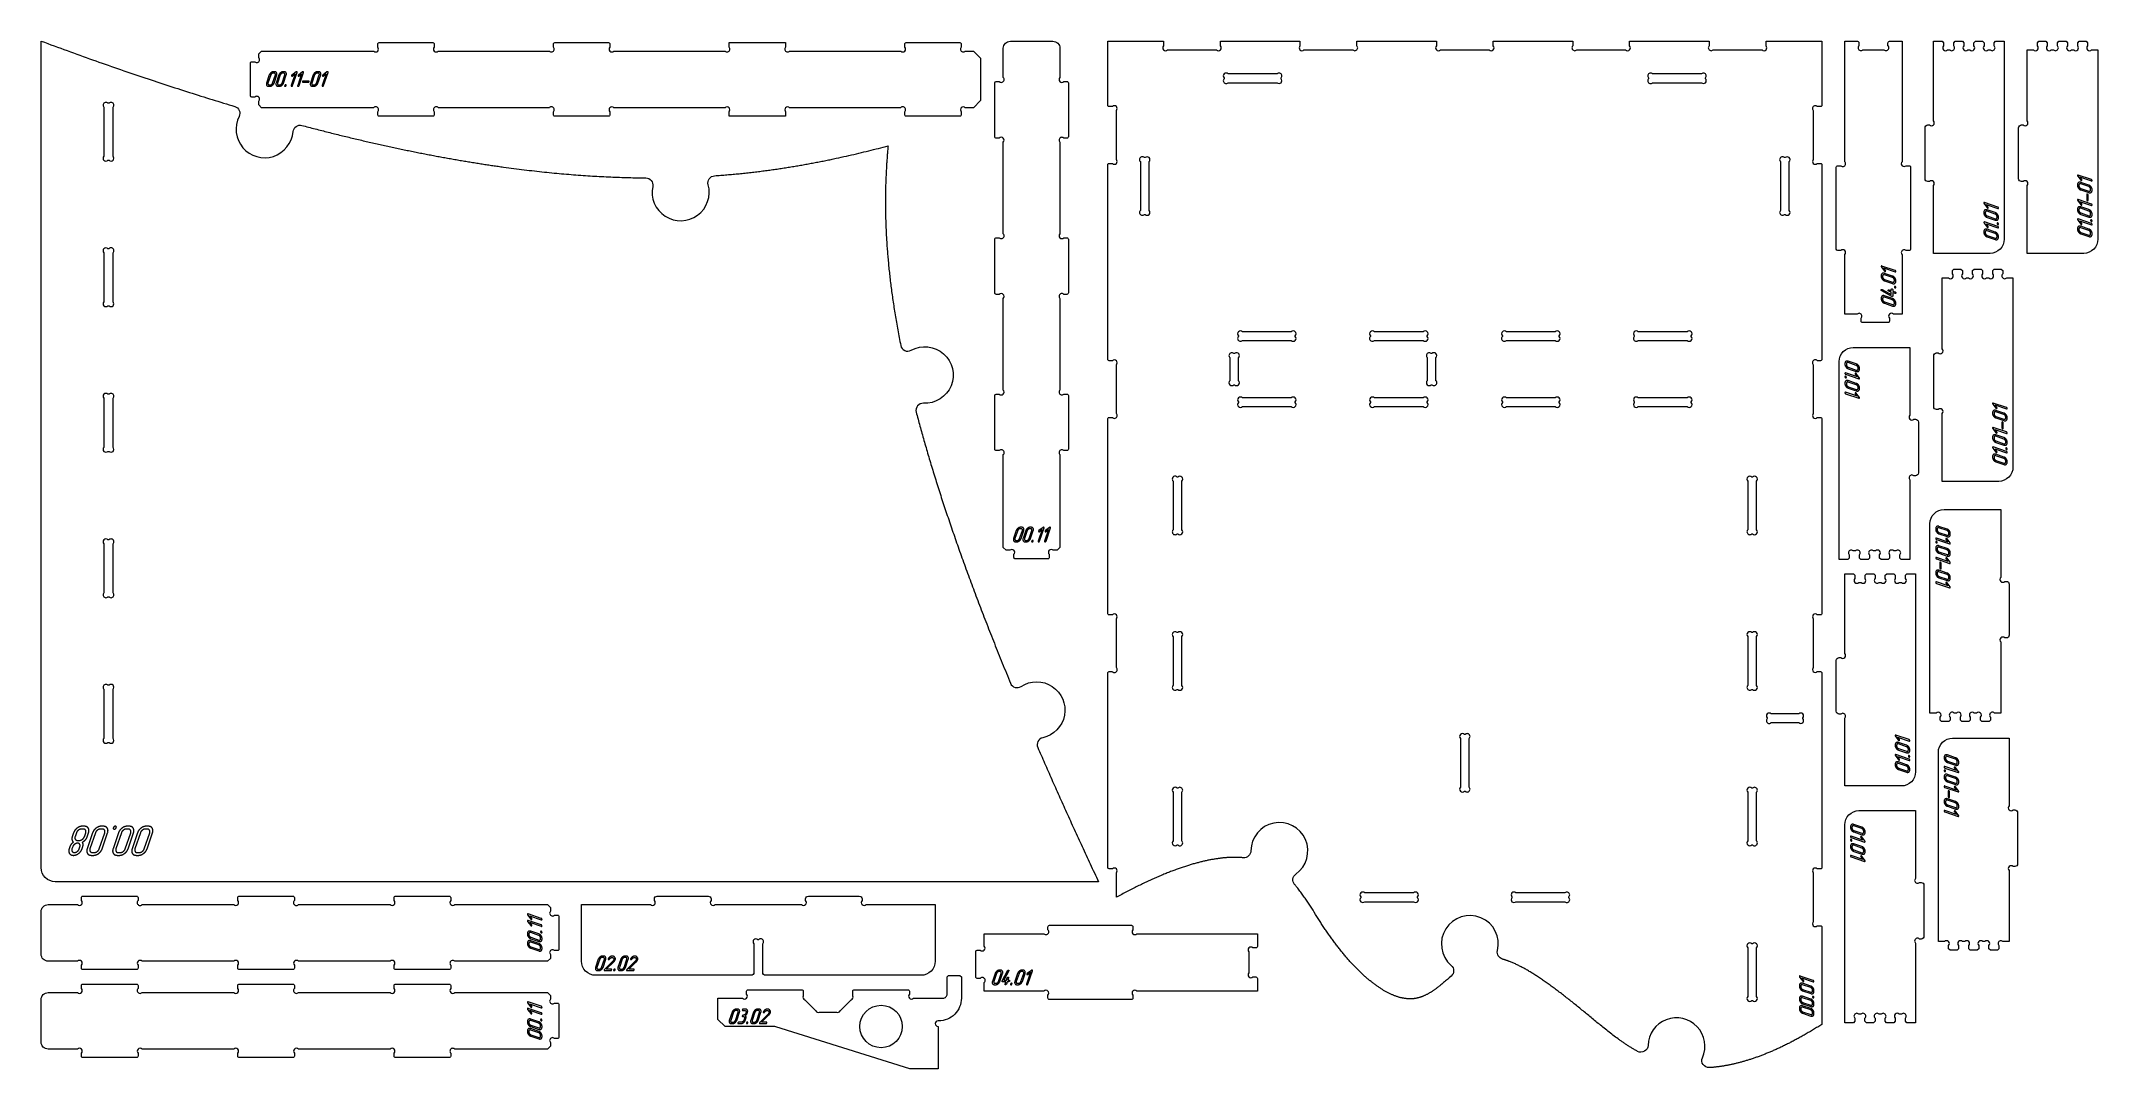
# Model space of a CAD drawing. Header units: millimetres. Extents: x 10 to 1464, y -737 to -10.
import ezdxf

# ---------------------------------------------------------------- set-up
doc = ezdxf.new("R2010")
doc.units = ezdxf.units.MM
doc.layers.add('Cut', color=7, linetype='Continuous', lineweight=0)
doc.layers.add('Mark', color=7, linetype='Continuous', lineweight=0)

msp = doc.modelspace()

# ---------------------------------------------------------------- linework, layer by layer
at = {"layer": 'Cut'}
for points in [[(608.786487, -84.148779), (608.704309, -85.031273), (608.623672, -85.916087), (608.544598, -86.803248), (608.467106, -87.692782), (608.391217, -88.584718), (608.31695, -89.479084), (608.244327, -90.375905), (608.173368, -91.275211), (608.104093, -92.177028), (608.036523, -93.081385), (607.970677, -93.988307), (607.906576, -94.897823), (607.844241, -95.809961), (607.783692, -96.724748), (607.724949, -97.64221), (607.668032, -98.562377), (607.612962, -99.485274), (607.55976, -100.41093), (607.508445, -101.339373), (607.459038, -102.270628), (607.411559, -103.204725), (607.366028, -104.141691), (607.322467, -105.081552), (607.280895, -106.024336), (607.241332, -106.970072), (607.2038, -107.918786), (607.168318, -108.870505), (607.134906, -109.825258), (607.103586, -110.783072), (607.074377, -111.743974), (607.047299, -112.707991), (607.022374, -113.675152), (606.999621, -114.645483), (606.97906, -115.619012), (606.960713, -116.595767), (606.944599, -117.575774), (606.930739, -118.559062), (606.919153, -119.545658), (606.909862, -120.535589), (606.902885, -121.528883), (606.898244, -122.525568), (606.895958, -123.52567), (606.896048, -124.529217), (606.898534, -125.536237), (606.903436, -126.546757), (606.910775, -127.560805), (606.920572, -128.578407), (606.932846, -129.599593), (606.947618, -130.624388), (606.964909, -131.652821), (606.984738, -132.684918), (607.007126, -133.720708), (607.032093, -134.760218), (607.05966, -135.803475), (607.089846, -136.850507), (607.122674, -137.901341), (607.158161, -138.956005), (607.19633, -140.014525), (607.2372, -141.076931), (607.280792, -142.143248), (607.327126, -143.213506), (607.376223, -144.28773), (607.428102, -145.365948), (607.482784, -146.448189), (607.540289, -147.534479), (607.600639, -148.624845), (607.663852, -149.719316), (607.72995, -150.817919), (607.798953, -151.920681), (607.870881, -153.02763), (607.945754, -154.138793), (608.023594, -155.254197), (608.104419, -156.373871), (608.188251, -157.497841), (608.27511, -158.626136), (608.365016, -159.758781), (608.45799, -160.895806), (608.554052, -162.037237), (608.653222, -163.183102), (608.75552, -164.333428), (608.860968, -165.488243), (608.969584, -166.647575), (609.081391, -167.81145), (609.196407, -168.979896), (609.314654, -170.152941), (609.436152, -171.330612), (609.56092, -172.512937), (609.68898, -173.699942), (609.820352, -174.891656), (609.955055, -176.088107), (610.093111, -177.28932), (610.23454, -178.495325), (610.379362, -179.706147), (610.527597, -180.921816), (610.679266, -182.142358), (610.83439, -183.367801), (610.992987, -184.598171), (611.15508, -185.833498), (611.320688, -187.073808), (611.489831, -188.319128), (611.66253, -189.569486), (611.838806, -190.82491), (612.018677, -192.085427), (612.202166, -193.351064), (612.389292, -194.621849), (612.580076, -195.89781), (612.774537, -197.178973), (612.972697, -198.465367), (613.174576, -199.757019), (613.380193, -201.053955), (613.58957, -202.356205), (613.802726, -203.663794), (614.019683, -204.976751), (614.240459, -206.295104), (614.465077, -207.618878), (614.693555, -208.948103), (614.925915, -210.282806), (615.162177, -211.623013), (615.402361, -212.968752), (615.646487, -214.320052), (615.894576, -215.676939), (616.146647, -217.03944), (616.402723, -218.407584), (616.662822, -219.781398), (616.926966, -221.160908), (617.195173, -222.546144), (617.467466, -223.937131), (617.743865, -225.333898, 0.5083801944), (625.075102, -228.729547, -1.3267637469), (633.761038, -266.188319, 0.5074658755), (628.668657, -272.44984), (628.989108, -273.668706), (629.312339, -274.891462), (629.638358, -276.118121), (629.967174, -277.348694), (630.298797, -278.583194), (630.633235, -279.821632), (630.970498, -281.064022), (631.310594, -282.310375), (631.653533, -283.560703), (631.999323, -284.815018), (632.347974, -286.073334), (632.699494, -287.335661), (633.053893, -288.602012), (633.411179, -289.872399), (633.771362, -291.146835), (634.13445, -292.425331), (634.500453, -293.7079), (634.869379, -294.994554), (635.241239, -296.285305), (635.616039, -297.580165), (635.993791, -298.879147), (636.374502, -300.182262), (636.758182, -301.489523), (637.144839, -302.800941), (637.534484, -304.11653), (637.927124, -305.436301), (638.322768, -306.760266), (638.721427, -308.088438), (639.123108, -309.420828), (639.527821, -310.75745), (639.935575, -312.098314), (640.346378, -313.443434), (640.760241, -314.792821), (641.177171, -316.146488), (641.597178, -317.504447), (642.020271, -318.866709), (642.446459, -320.233288), (642.875751, -321.604194), (643.308156, -322.979442), (643.743683, -324.359041), (644.18234, -325.743006), (644.624138, -327.131347), (645.069085, -328.524078), (645.517189, -329.92121), (645.968461, -331.322755), (646.422909, -332.728726), (646.880541, -334.139134), (647.341368, -335.553993), (647.805398, -336.973314), (648.27264, -338.397109), (648.743103, -339.82539), (649.216796, -341.25817), (649.693729, -342.695461), (650.173909, -344.137275), (650.657347, -345.583624), (651.144051, -347.03452), (651.63403, -348.489976), (652.127293, -349.950003), (652.623849, -351.414614), (653.123708, -352.883821), (653.626878, -354.357637), (654.133368, -355.836072), (654.643188, -357.31914), (655.156346, -358.806853), (655.672851, -360.299222), (656.192712, -361.796261), (656.715939, -363.297981), (657.24254, -364.804394), (657.772525, -366.315512), (658.305902, -367.831348), (658.84268, -369.351914), (659.382869, -370.877222), (659.926477, -372.407284), (660.473514, -373.942113), (661.023988, -375.48172), (661.577909, -377.026118), (662.135285, -378.575318), (662.696126, -380.129334), (663.26044, -381.688176), (663.828237, -383.251859), (664.399525, -384.820392), (664.974314, -386.39379), (665.552613, -387.972063), (666.13443, -389.555224), (666.719774, -391.143285), (667.308656, -392.736259), (667.901083, -394.334158), (668.497065, -395.936993), (669.09661, -397.544777), (669.699728, -399.157522), (670.306428, -400.77524), (670.916718, -402.397943), (671.530609, -404.025645), (672.148108, -405.658355), (672.769224, -407.296088), (673.393968, -408.938855), (674.022347, -410.586668), (674.654372, -412.23954), (675.29005, -413.897482), (675.92939, -415.560506), (676.572403, -417.228626), (677.219097, -418.901853), (677.86948, -420.580199), (678.523563, -422.263676), (679.181353, -423.952297), (679.84286, -425.646074), (680.508094, -427.345019), (681.177062, -429.049144), (681.849774, -430.758461), (682.526239, -432.472982), (683.206467, -434.19272), (683.890465, -435.917687), (684.578243, -437.647895), (685.269811, -439.383356), (685.965176, -441.124082), (686.664349, -442.870086), (687.367337, -444.621379), (688.074151, -446.377974), (688.784799, -448.139883), (689.49929, -449.907118), (690.217633, -451.679692), (690.939838, -453.457615), (691.665912, -455.240902), (692.395866, -457.029563), (693.129708, -458.823611), (693.867448, -460.623059), (694.609093, -462.427918), (695.354654, -464.2382, 0.4720938691), (702.736372, -466.502009, -1.2034343882), (718.065949, -502.714742, 0.4719247197), (714.552057, -509.587878), (715.155177, -510.977362), (715.760405, -512.369761), (716.367743, -513.765078), (716.977194, -515.163318), (717.588761, -516.564486), (718.202449, -517.968585), (718.818259, -519.375621), (719.436196, -520.785597), (720.056263, -522.198518), (720.678462, -523.614389), (721.302798, -525.033213), (721.929273, -526.454996), (722.557891, -527.879741), (723.188655, -529.307454), (723.821568, -530.738137), (724.456633, -532.171797), (725.093854, -533.608437), (725.733235, -535.048061), (726.374777, -536.490675), (727.018485, -537.936282), (727.664362, -539.384887), (728.312411, -540.836494), (728.962635, -542.291108), (729.615038, -543.748733), (730.269623, -545.209374), (730.926392, -546.673034), (731.585351, -548.139718), (732.2465, -549.609432), (732.909845, -551.082178), (733.575388, -552.557962), (734.243132, -554.036788), (734.913081, -555.51866), (735.585238, -557.003583), (736.259606, -558.491561), (736.936189, -559.982599), (737.614989, -561.4767), (738.296011, -562.97387), (738.979257, -564.474113), (739.66473, -565.977433), (740.352434, -567.483834), (741.042372, -568.993321), (741.734547, -570.505899), (742.428963, -572.021571), (743.125623, -573.540343), (743.82453, -575.062218), (744.525687, -576.587201), (745.229098, -578.115297), (745.934766, -579.646509), (746.642694, -581.180842), (747.352886, -582.718301), (748.065344, -584.258891), (748.780072, -585.802614), (749.497073, -587.349476), (750.216351, -588.899482), (750.937909, -590.452635), (751.661749, -592.00894), (752.387876, -593.568402), (753.116292, -595.131025), (753.847001, -596.696812), (754.580007, -598.26577), (755.315311, -599.837901), (756.052918, -601.413211), (756.792831, -602.991704), (757.535053, -604.573384), (20.177655, -604.573384, -0.4142135624), (10.177675, -594.573404), (10.177675, -10.076644), (12.494697, -10.937555), (14.805823, -11.793833), (17.111065, -12.645489), (19.410434, -13.492532), (21.70394, -14.334973), (23.991596, -15.172822), (26.273411, -16.006087), (28.549398, -16.834781), (30.819567, -17.658912), (33.083929, -18.47849), (35.342495, -19.293525), (37.595277, -20.104028), (39.842286, -20.910008), (42.083532, -21.711476), (44.319026, -22.50844), (46.548781, -23.300912), (48.772807, -24.088901), (50.991114, -24.872417), (53.203715, -25.65147), (55.41062, -26.42607), (57.61184, -27.196227), (59.807387, -27.961951), (61.997271, -28.723253), (64.181504, -29.480141), (66.360096, -30.232626), (68.533059, -30.980718), (70.700404, -31.724426), (72.862142, -32.463762), (75.018284, -33.198734), (77.168841, -33.929353), (79.313825, -34.655629), (81.453246, -35.377571), (83.587115, -36.09519), (85.715444, -36.808496), (87.838243, -37.517498), (89.955524, -38.222207), (92.067298, -38.922632), (94.173576, -39.618784), (96.274369, -40.310672), (98.369687, -40.998307), (100.459543, -41.681698), (102.543948, -42.360855), (104.622912, -43.035789), (106.696446, -43.706509), (108.764561, -44.373025), (110.82727, -45.035348), (112.884582, -45.693486), (114.936509, -46.347451), (116.983062, -46.997252), (119.024252, -47.642899), (121.06009, -48.284402), (123.090587, -48.921772), (125.115754, -49.555017), (127.135603, -50.184148), (129.150145, -50.809175), (131.15939, -51.430108), (133.163349, -52.046957), (135.162035, -52.659732), (137.155457, -53.268442), (139.143628, -53.873098), (141.126557, -54.47371), (143.104256, -55.070288), (145.076737, -55.662842), (147.04401, -56.25138, -0.4663064045), (150.08358, -63.282951, 1.2094840966), (188.266322, -74.080441, -0.4660726084), (194.534416, -69.680993), (195.708299, -69.99314), (196.880177, -70.303755), (198.05005, -70.612841), (199.217923, -70.920402), (200.383798, -71.226438), (201.547679, -71.530954), (202.709567, -71.833951), (203.869466, -72.135433), (205.027378, -72.435402), (206.183308, -72.73386), (207.337257, -73.03081), (208.489228, -73.326255), (209.639225, -73.620197), (210.78725, -73.912639), (211.933306, -74.203584), (213.077396, -74.493034), (214.219523, -74.780991), (215.35969, -75.067459), (216.4979, -75.352439), (217.634155, -75.635935), (218.768459, -75.91795), (219.900814, -76.198484), (221.031223, -76.477543), (222.15969, -76.755127), (223.286217, -77.03124), (224.410806, -77.305883), (225.533462, -77.579061), (226.654186, -77.850775), (227.772982, -78.121028), (228.889853, -78.389822), (230.004801, -78.65716), (231.11783, -78.923045), (232.228941, -79.18748), (233.338139, -79.450466), (234.445426, -79.712007), (235.550805, -79.972106), (236.654279, -80.230764), (237.75585, -80.487984), (238.855522, -80.743769), (239.953298, -80.998122), (241.04918, -81.251045), (242.143172, -81.50254), (243.235275, -81.752611), (244.325494, -82.00126), (245.413831, -82.24849), (246.500289, -82.494303), (247.58487, -82.738701), (248.667578, -82.981688), (249.748416, -83.223266), (250.827387, -83.463437), (251.904492, -83.702205), (252.979736, -83.939571), (254.053121, -84.175539), (255.124651, -84.410111), (256.194327, -84.643289), (257.262153, -84.875076), (258.328132, -85.105476), (259.392267, -85.334489), (260.45456, -85.56212), (261.515014, -85.78837), (262.573633, -86.013243), (263.630419, -86.23674), (264.685376, -86.458865), (265.738505, -86.67962), (266.78981, -86.899007), (267.839294, -87.117029), (268.88696, -87.33369), (269.932811, -87.54899), (270.976849, -87.762934), (272.019077, -87.975524), (273.059499, -88.186761), (274.098117, -88.39665), (275.134934, -88.605191), (276.169953, -88.812389), (277.203177, -89.018246), (278.234609, -89.222764), (279.264251, -89.425945), (280.292107, -89.627793), (281.31818, -89.82831), (282.342472, -90.027499), (283.364986, -90.225362), (284.385725, -90.421902), (285.404693, -90.617121), (286.421891, -90.811022), (287.437323, -91.003608), (288.450992, -91.194881), (289.462901, -91.384844), (290.473052, -91.5735), (291.481449, -91.76085), (292.488094, -91.946899), (293.49299, -92.131647), (294.49614, -92.315099), (295.497548, -92.497255), (296.497215, -92.67812), (297.495145, -92.857696), (298.491341, -93.035985), (299.485806, -93.212989), (300.478541, -93.388713), (301.469552, -93.563157), (302.45884, -93.736325), (303.446407, -93.908219), (304.432258, -94.078842), (305.416395, -94.248197), (306.398821, -94.416286), (307.379539, -94.583111), (308.358551, -94.748676), (309.335861, -94.912983), (310.311471, -95.076034), (311.285385, -95.237832), (312.257605, -95.39838), (313.228134, -95.55768), (314.196975, -95.715736), (315.164132, -95.872548), (316.129605, -96.028121), (317.0934, -96.182457), (318.055519, -96.335557), (319.015964, -96.487426), (319.974738, -96.638066), (320.931845, -96.787478), (321.887286, -96.935666), (322.841066, -97.082633), (323.793187, -97.22838), (324.743652, -97.372911), (325.692464, -97.516228), (326.639626, -97.658334), (327.58514, -97.799231), (328.529009, -97.938922), (329.471237, -98.07741), (330.411826, -98.214697), (331.35078, -98.350785), (332.2881, -98.485678), (333.223791, -98.619378), (334.157854, -98.751888), (335.090293, -98.883209), (336.021111, -99.013346), (336.95031, -99.142299), (338.803865, -99.396669), (340.650981, -99.64634), (342.491681, -99.891332), (344.325989, -100.131667), (346.153926, -100.367364), (347.975518, -100.598446), (349.790786, -100.824932), (351.599755, -101.046844), (353.402447, -101.264203), (355.198885, -101.477028), (356.989092, -101.685342), (358.773092, -101.889164), (360.550908, -102.088517), (362.322563, -102.283419), (364.08808, -102.473893), (365.847483, -102.659959), (367.600794, -102.841638), (369.348037, -103.018951), (371.089235, -103.191919), (372.82441, -103.360562), (374.553587, -103.524901), (376.276789, -103.684957), (377.994037, -103.840751), (379.705357, -103.992303), (381.41077, -104.139635), (383.110301, -104.282768), (384.803972, -104.421721), (386.491806, -104.556517), (388.173826, -104.687175), (389.850057, -104.813717), (391.52052, -104.936163), (393.185239, -105.054535), (394.844238, -105.168852), (396.497538, -105.279136), (398.145165, -105.385408), (399.78714, -105.487689), (401.423487, -105.585999), (403.054229, -105.680359), (404.67939, -105.770789), (406.298992, -105.857312), (407.913058, -105.939947), (409.521612, -106.018716), (411.124677, -106.093638), (412.722277, -106.164736), (414.314433, -106.23203), (415.90117, -106.29554), (417.48251, -106.355288), (419.058477, -106.411294), (420.629095, -106.463579), (422.194385, -106.512164), (423.754371, -106.55707), (425.309077, -106.598318), (426.858526, -106.635928), (428.40274, -106.669921), (429.941743, -106.700318), (431.475559, -106.727139), (433.004209, -106.750407), (434.527718, -106.770141), (436.046109, -106.786362), (437.559404, -106.799091, -0.4733685227), (442.418383, -112.816508, 1.2686551321), (481.682255, -111.606828, -0.4729691755), (486.155079, -105.302161), (487.260924, -105.223401), (488.363907, -105.142798), (489.46404, -105.060364), (490.561336, -104.97611), (491.655809, -104.890047), (492.74747, -104.802187), (493.836332, -104.712541), (494.922409, -104.621122), (496.005712, -104.527939), (497.086255, -104.433006), (498.16405, -104.336332), (499.239111, -104.23793), (500.311449, -104.137811), (501.381078, -104.035987), (502.44801, -103.932469), (503.512259, -103.827267), (504.573836, -103.720395), (505.632754, -103.611863), (506.689027, -103.501683), (507.742667, -103.389866), (508.793686, -103.276423), (509.842098, -103.161367), (510.887915, -103.044708), (511.93115, -102.926458), (512.971816, -102.806629), (514.009925, -102.685231), (515.045491, -102.562276), (516.078525, -102.437776), (517.109041, -102.311743), (518.137051, -102.184187), (519.162568, -102.05512), (520.185605, -101.924553), (521.206175, -101.792499), (522.22429, -101.658968), (523.239963, -101.523971), (524.253207, -101.387521), (525.264034, -101.249629), (526.272458, -101.110306), (527.27849, -100.969563), (528.282144, -100.827412), (529.283433, -100.683865), (530.282369, -100.538933), (531.278965, -100.392628), (532.273234, -100.24496), (533.265188, -100.095941), (534.25484, -99.945583), (535.242203, -99.793897), (536.22729, -99.640895), (537.210113, -99.486588), (538.190685, -99.330987), (539.169019, -99.174105), (540.145127, -99.015952), (541.119023, -98.856539), (542.090719, -98.695879), (543.060228, -98.533982), (544.027562, -98.370861), (544.992734, -98.206526), (545.955758, -98.04099), (546.916645, -97.874263), (547.875409, -97.706356), (548.832062, -97.537282), (549.786616, -97.367052), (550.739086, -97.195678), (551.689483, -97.02317), (552.63782, -96.84954), (553.58411, -96.6748), (554.528365, -96.49896), (555.470599, -96.322034), (556.410824, -96.144031), (557.349053, -95.964963), (558.285299, -95.784843), (559.219574, -95.603681), (560.15189, -95.421488), (561.082262, -95.238277), (562.010701, -95.054058), (562.937221, -94.868843), (563.861833, -94.682644), (564.784551, -94.495471), (565.705388, -94.307338), (566.624355, -94.118253), (567.541467, -93.928231), (568.456736, -93.73728), (569.370174, -93.545414), (570.281794, -93.352644), (572.099631, -92.964436), (573.91035, -92.572748), (575.714052, -92.177671), (577.51084, -91.779296), (579.300814, -91.377717), (581.084078, -90.973023), (582.860733, -90.565307), (584.630881, -90.154659), (586.394623, -89.741173), (588.152062, -89.324939), (589.903299, -88.906048), (591.648437, -88.484593), (593.387577, -88.060664), (595.120822, -87.634355), (596.848273, -87.205755), (598.570031, -86.774956), (600.2862, -86.342051), (601.99688, -85.90713), (603.702174, -85.470286), (605.402172, -85.031594), (607.096927, -84.591084)], [(669.046193, -17.161928), (674.046183, -22.161918), (674.046183, -52.161858), (669.046193, -57.161848), (663.374637, -57.161848, 1), (660.54621, -59.990275), (660.54621, -62.161838, -0.4142135624), (659.546212, -63.161836), (621.546288, -63.161836, -0.4142135624), (620.54629, -62.161838), (620.54629, -59.990275, 1), (617.717863, -57.161848), (539.208219, -57.161848, 1), (536.379792, -59.990275), (536.379792, -63.161836), (496.379872, -63.161836), (496.379872, -59.990275, 1), (493.551445, -57.161848), (415.0418, -57.161848, 1), (412.213373, -59.990275), (412.213373, -62.161838, -0.4142135624), (411.213375, -63.161836), (373.213451, -63.161836, -0.4142135624), (372.213453, -62.161838), (372.213453, -59.990275, 1), (369.385026, -57.161848), (290.875382, -57.161848, 1), (288.046955, -59.990275), (288.046955, -62.161838, -0.4142135624), (287.046957, -63.161836), (249.047033, -63.161836, -0.4142135624), (248.047035, -62.161838), (248.047035, -59.990275, 1), (245.218608, -57.161848), (166.047199, -57.161848), (164.047203, -55.161852), (164.047203, -52.49029, 1), (161.218776, -49.661863), (159.047213, -49.661863, -0.4142135573), (158.047215, -48.661865), (158.047215, -25.661911, -0.4142136544), (159.047213, -24.661913), (161.218776, -24.661913, 1), (164.047203, -21.833486), (164.047203, -19.161924), (166.047199, -17.161928), (245.218608, -17.161928, 1), (248.047035, -14.333501), (248.047035, -12.161938, -0.4142135624), (249.047033, -11.16194), (287.046957, -11.16194, -0.4142135624), (288.046955, -12.161938), (288.046955, -14.333501, 1), (290.875382, -17.161928), (369.385026, -17.161928, 1), (372.213453, -14.333501), (372.213453, -12.161938, -0.4142135624), (373.213451, -11.16194), (411.213375, -11.16194, -0.4142135624), (412.213373, -12.161938), (412.213373, -14.333501, 1), (415.0418, -17.161928), (493.551445, -17.161928, 1), (496.379872, -14.333501), (496.379872, -11.16194), (536.379792, -11.16194), (536.379792, -14.333501, 1), (539.208219, -17.161928), (617.717863, -17.161928, 1), (620.54629, -14.333501), (620.54629, -12.161938, -0.4142135624), (621.546288, -11.16194), (659.546212, -11.16194, -0.4142135624), (660.54621, -12.161938), (660.54621, -14.333501, 1), (663.374637, -17.161928)], [(692.223952, -370.176955), (690.223956, -368.176959), (690.223956, -302.505523, 1), (687.395529, -299.677096), (685.223966, -299.677096, -0.4142135624), (684.223968, -298.677098), (684.223968, -260.677174, -0.4142134806), (685.223966, -259.677176), (687.395529, -259.677176, 1), (690.223956, -256.848749), (690.223956, -192.005744, 1), (687.395529, -189.177317), (685.223966, -189.177317, -0.4142135624), (684.223968, -188.177319), (684.223968, -150.177395, -0.4142135624), (685.223966, -149.177397), (687.395529, -149.177397, 1), (690.223956, -146.34897), (690.223956, -81.505965, 1), (687.395529, -78.677538), (685.223966, -78.677538, -0.4142135624), (684.223968, -77.67754), (684.223968, -39.677615, -0.4142134141), (685.223966, -38.677618), (687.395529, -38.677618, 1), (690.223956, -35.849191), (690.223956, -15.177665, -0.4142135624), (695.223946, -10.177675), (725.223886, -10.177675, -0.4142135624), (730.223876, -15.177665), (730.223876, -35.849191, 1), (733.052303, -38.677618), (735.223866, -38.677618, -0.4142135624), (736.223864, -39.677615), (736.223864, -77.67754, -0.4142135624), (735.223866, -78.677538), (733.052303, -78.677538, 1), (730.223876, -81.505965), (730.223876, -146.34897, 1), (733.052303, -149.177397), (735.223866, -149.177397, -0.4142135624), (736.223864, -150.177394), (736.223864, -188.177319, -0.4142135624), (735.223866, -189.177317), (733.052303, -189.177317, 1), (730.223876, -192.005744), (730.223876, -256.848749, 1), (733.052303, -259.677176), (735.223866, -259.677176, -0.4142135624), (736.223864, -260.677174), (736.223864, -298.677098, -0.4142135624), (735.223866, -299.677096), (733.052303, -299.677096, 1), (730.223876, -302.505523), (730.223876, -368.176959), (728.22388, -370.176955), (725.552318, -370.176955, 1), (722.723891, -373.005382), (722.723891, -375.176945, -0.4142135624), (721.723893, -376.176943), (698.723939, -376.176943, -0.4142135624), (697.723941, -375.176945), (697.723941, -373.005382, 1), (694.895514, -370.176955)], [(770.121262, -615.576464), (770.121262, -598.304931, 1), (767.292835, -595.476504), (765.021272, -595.476504, -0.4142134397), (764.021274, -594.476506), (764.021274, -456.976781, -0.4142136851), (765.021272, -455.976783), (767.292835, -455.976783, 1), (770.121262, -453.148356), (770.121262, -418.60529, 1), (767.292835, -415.776863), (765.021272, -415.776863, -0.4142135624), (764.021274, -414.776865), (764.021274, -277.27714, -0.4142135624), (765.021272, -276.277142), (767.292835, -276.277142, 1), (770.121262, -273.448715), (770.121262, -238.90565, 1), (767.292835, -236.077223), (765.021272, -236.077223, -0.4142135624), (764.021274, -235.077225), (764.021274, -97.5775, -0.4142136851), (765.021272, -96.577502), (767.292835, -96.577502, 1), (770.121262, -93.749075), (770.121262, -59.206009, 1), (767.292835, -56.377582), (765.021272, -56.377582, -0.4142135624), (764.021274, -55.377584), (764.021274, -10.177675), (803.521195, -10.177675), (803.521195, -13.449235, 1), (806.349622, -16.277662), (840.892688, -16.277662, 1), (843.721115, -13.449235), (843.721115, -10.177675), (899.921002, -10.177675), (899.921002, -13.449235, 1), (902.749429, -16.277662), (937.292495, -16.277662, 1), (940.120922, -13.449235), (940.120922, -10.177675), (996.320809, -10.177675), (996.320809, -13.449235, 1), (999.149236, -16.277662), (1033.692302, -16.277662, 1), (1036.520729, -13.449235), (1036.520729, -10.177675), (1092.720617, -10.177675), (1092.720617, -13.449235, 1), (1095.549044, -16.277662), (1130.092109, -16.277662, 1), (1132.920536, -13.449235), (1132.920536, -10.177675), (1189.120424, -10.177675), (1189.120424, -13.449235, 1), (1191.948851, -16.277662), (1226.491916, -16.277662, 1), (1229.320343, -13.449235), (1229.320343, -10.177675), (1268.820264, -10.177675), (1268.820264, -55.377584, -0.4142135624), (1267.820266, -56.377582), (1265.548704, -56.377582, 1), (1262.720277, -59.206009), (1262.720277, -93.749075, 1), (1265.548704, -96.577502), (1267.820266, -96.577502, -0.4142135624), (1268.820264, -97.5775), (1268.820264, -235.077225, -0.4142135624), (1267.820266, -236.077223), (1265.548704, -236.077223, 1), (1262.720277, -238.90565), (1262.720277, -273.448715, 1), (1265.548704, -276.277142), (1267.820266, -276.277142, -0.4142135624), (1268.820264, -277.27714), (1268.820264, -414.776865, -0.4142135624), (1267.820266, -415.776863), (1265.548704, -415.776863, 1), (1262.720277, -418.60529), (1262.720277, -453.148356, 1), (1265.548704, -455.976783), (1267.820266, -455.976783, -0.4142135624), (1268.820264, -456.976781), (1268.820264, -594.476506, -0.4142135624), (1267.820266, -595.476504), (1265.548704, -595.476504, 1), (1262.720277, -598.304931), (1262.720277, -632.847997, 1), (1265.548704, -635.676424), (1267.820266, -635.676424, -0.4142135624), (1268.820264, -636.676422), (1268.820264, -705.426284), (1268.065107, -705.90372), (1267.312295, -706.376855), (1266.561822, -706.8457), (1265.813683, -707.310269), (1265.067871, -707.770576), (1264.324383, -708.226633), (1263.583211, -708.678453), (1262.84435, -709.126051), (1262.107796, -709.569437), (1261.373541, -710.008627), (1260.641581, -710.443633), (1259.91191, -710.874467), (1259.184522, -711.301144), (1258.459413, -711.723676), (1257.736575, -712.142077), (1257.016005, -712.556359), (1256.297695, -712.966535), (1255.581641, -713.372619), (1254.867837, -713.774624), (1254.156277, -714.172563), (1253.446956, -714.566449), (1252.739868, -714.956295), (1252.035008, -715.342115), (1251.33237, -715.72392), (1250.631948, -716.101726), (1249.933738, -716.475543), (1249.237732, -716.845387), (1248.543927, -717.211269), (1247.852315, -717.573203), (1247.162892, -717.931202), (1246.475652, -718.285279), (1245.79059, -718.635448), (1245.107699, -718.981721), (1244.426974, -719.324111), (1243.74841, -719.662632), (1243.072002, -719.997296), (1242.397742, -720.328117), (1241.725627, -720.655108), (1241.05565, -720.978282), (1240.387806, -721.297653), (1239.722089, -721.613232), (1239.058493, -721.925034), (1238.397014, -722.233071), (1237.737645, -722.537357), (1237.080381, -722.837904), (1236.425216, -723.134726), (1235.772145, -723.427836), (1235.121162, -723.717247), (1234.472262, -724.002972), (1233.825438, -724.285024), (1233.180686, -724.563417), (1232.538, -724.838163), (1231.897373, -725.109275), (1231.258802, -725.376767), (1230.622279, -725.640652), (1229.987801, -725.900943), (1229.355359, -726.157652), (1228.724951, -726.410794), (1228.096569, -726.660381), (1227.470208, -726.906426), (1226.845863, -727.148943), (1226.223527, -727.387944), (1225.603196, -727.623442), (1224.984864, -727.855452), (1224.368526, -728.083985), (1223.754174, -728.309055), (1223.141805, -728.530675), (1222.531413, -728.748859), (1221.922991, -728.963619), (1221.316535, -729.174968), (1220.712038, -729.382919), (1220.109496, -729.587486), (1219.508902, -729.788682), (1218.910252, -729.98652), (1218.313539, -730.181012), (1217.718757, -730.372173), (1217.125902, -730.560015), (1216.534968, -730.744551), (1215.945949, -730.925794), (1215.358839, -731.103758), (1214.773633, -731.278456), (1214.190326, -731.4499), (1213.608911, -731.618104), (1213.029384, -731.783081), (1212.451738, -731.944844), (1211.875969, -732.103406), (1211.30207, -732.25878), (1210.730035, -732.410979), (1210.15986, -732.560018), (1209.591539, -732.705907), (1209.025066, -732.848661), (1208.460436, -732.988294), (1207.897642, -733.124816), (1207.33668, -733.258243), (1206.777544, -733.388588), (1206.220228, -733.515862), (1205.664727, -733.64008), (1205.111035, -733.761254), (1204.559146, -733.879397), (1204.009055, -733.994524), (1203.460757, -734.106646), (1202.914245, -734.215777), (1202.369515, -734.32193), (1201.82656, -734.425118), (1201.285376, -734.525354), (1200.745955, -734.622651), (1200.208294, -734.717023), (1199.672386, -734.808483), (1199.138225, -734.897043), (1198.605807, -734.982717), (1198.075125, -735.065518), (1197.546175, -735.145458), (1197.018949, -735.222552), (1196.493444, -735.296812), (1195.969652, -735.368252), (1195.44757, -735.436883), (1194.92719, -735.502721), (1194.408508, -735.565776), (1193.891518, -735.626064), (1193.376214, -735.683597), (1192.86259, -735.738387), (1192.350642, -735.790448), (1191.840364, -735.839794), (1191.33175, -735.886437), (1190.824794, -735.93039), (1190.319491, -735.971667), (1189.815835, -736.010281), (1189.31382, -736.046244, -0.5641705659), (1184.393119, -729.043014, 1.2126033704), (1145.908002, -720.30607, -0.5611783489), (1138.485385, -724.520328), (1137.969525, -724.232449), (1137.455813, -723.942267), (1136.944231, -723.649828), (1136.43476, -723.355176), (1135.927381, -723.058357), (1135.422073, -722.759416), (1134.918818, -722.458398), (1134.417598, -722.155347), (1133.918392, -721.850308), (1133.421181, -721.543328), (1132.925947, -721.23445), (1132.43267, -720.92372), (1131.941331, -720.611183), (1131.451911, -720.296884), (1130.964391, -719.980867), (1130.478752, -719.663178), (1129.994973, -719.343862), (1129.513037, -719.022964), (1129.032924, -718.700528), (1128.554616, -718.376601), (1128.078091, -718.051226), (1127.603333, -717.72445), (1127.13032, -717.396316), (1126.659036, -717.06687), (1126.189459, -716.736157), (1125.721571, -716.404222), (1125.255353, -716.07111), (1124.790785, -715.736866), (1123.866526, -715.065162), (1122.948639, -714.38947), (1122.036971, -713.71015), (1121.131369, -713.027562), (1120.231679, -712.342067), (1119.337749, -711.654025), (1118.449425, -710.963795), (1117.566554, -710.271738), (1116.688983, -709.578214), (1115.816557, -708.883583), (1114.949124, -708.188206), (1114.086531, -707.492441), (1113.228625, -706.79665), (1112.375251, -706.101193), (1111.526256, -705.406429), (1110.681489, -704.712718), (1109.840794, -704.020422), (1109.004019, -703.3299), (1108.171011, -702.641512), (1107.341615, -701.955618), (1106.51568, -701.272578), (1105.693051, -700.592753), (1104.873613, -699.916423), (1104.057347, -699.243668), (1103.244248, -698.574535), (1102.434312, -697.909073), (1101.627535, -697.247328), (1100.823912, -696.589349), (1100.023438, -695.935184), (1099.226111, -695.284879), (1098.431924, -694.638482), (1097.640874, -693.996042), (1096.852957, -693.357606), (1096.068168, -692.723221), (1095.286503, -692.092936), (1094.507958, -691.466797), (1093.732527, -690.844853), (1092.960208, -690.227151), (1092.190995, -689.613739), (1091.424885, -689.004665), (1090.661872, -688.399975), (1089.901953, -687.799719), (1089.145123, -687.203943), (1088.391378, -686.612696), (1087.640713, -686.026024), (1086.893125, -685.443976), (1086.148608, -684.866599), (1085.40716, -684.293942), (1084.668774, -683.72605), (1083.933447, -683.162973), (1083.201175, -682.604758), (1082.471953, -682.051452), (1081.745777, -681.503104), (1081.022642, -680.959761), (1080.302545, -680.42147), (1079.58548, -679.88828), (1078.871444, -679.360237), (1078.160433, -678.83739), (1077.452441, -678.319786), (1076.747464, -677.807473), (1076.045499, -677.300499), (1075.346541, -676.798911), (1074.650585, -676.302757), (1073.957628, -675.812085), (1073.267664, -675.326942), (1072.58069, -674.847376), (1071.896702, -674.373434), (1071.215694, -673.905165), (1070.537662, -673.442616), (1069.862603, -672.985834), (1069.190512, -672.534868), (1068.521384, -672.089765), (1067.855216, -671.650572), (1067.192002, -671.217337), (1066.531739, -670.790109), (1065.874422, -670.368934), (1065.220047, -669.953861), (1064.568609, -669.544936), (1063.920105, -669.142208), (1063.27453, -668.745725), (1062.631879, -668.355533), (1061.992148, -667.971681), (1061.355333, -667.594216), (1060.72143, -667.223187), (1060.090434, -666.85864), (1059.462341, -666.500623), (1058.837146, -666.149185), (1058.214846, -665.804372), (1057.595435, -665.466232), (1056.978911, -665.134813), (1056.365267, -664.810163), (1055.7545, -664.49233), (1055.146605, -664.18136), (1054.541579, -663.877302), (1053.939417, -663.580204), (1053.340114, -663.290112), (1052.743667, -663.007075), (1052.15007, -662.731141), (1051.55932, -662.462356), (1050.971412, -662.200769), (1050.386342, -661.946428), (1049.804105, -661.69938), (1049.224698, -661.459672), (1048.648116, -661.227352), (1048.074354, -661.002469), (1047.788529, -660.892831), (1047.503408, -660.78507), (1047.21899, -660.679191), (1046.935274, -660.575201), (1046.652261, -660.473106), (1046.369948, -660.372912), (1046.088336, -660.274625), (1045.807425, -660.17825), (1045.527213, -660.083793), (1045.247701, -659.991262), (1044.968887, -659.90066), (1044.690771, -659.811996), (1044.413353, -659.725273), (1044.136632, -659.640499), (1043.860607, -659.55768), (1043.585278, -659.476821), (1043.310645, -659.397927), (1043.036706, -659.321006, -0.4050968101), (1039.516589, -653.317049, 1.7814367562), (1006.81627, -663.729645, -0.4582723509), (1006.790693, -671.304251), (1005.447165, -672.45839), (1004.105553, -673.613712), (1003.434922, -674.189843), (1002.764119, -674.7639), (1002.092927, -675.335094), (1001.421128, -675.902635), (1000.748507, -676.465734), (1000.074844, -677.0236), (999.399925, -677.575445), (998.723531, -678.120477), (998.384714, -678.390193), (998.045446, -678.657909), (997.705702, -678.923527), (997.365453, -679.186949), (997.024673, -679.448075), (996.683335, -679.706808), (996.341411, -679.963048), (995.998874, -680.216696), (995.655697, -680.467655), (995.311854, -680.715824), (994.967316, -680.961106), (994.622058, -681.203402), (994.276051, -681.442613), (993.929268, -681.678641), (993.581683, -681.911385), (993.233269, -682.140749), (992.883997, -682.366633), (992.533842, -682.588939), (992.182775, -682.807567), (991.83077, -683.022419), (991.4778, -683.233396), (991.123838, -683.440401), (990.768856, -683.643333), (990.412827, -683.842094), (990.055725, -684.036585), (989.697521, -684.226709), (989.33819, -684.412365), (988.977703, -684.593456), (988.616034, -684.769882), (988.253156, -684.941545), (987.889041, -685.108347), (987.523662, -685.270188), (987.156993, -685.426969), (986.789005, -685.578593), (986.419673, -685.724959), (986.048968, -685.865971), (985.676864, -686.001528), (985.303334, -686.131532), (984.92835, -686.255885), (984.551886, -686.374488), (984.173913, -686.487241), (983.794406, -686.594047), (983.413337, -686.694807), (983.030678, -686.789421), (982.646403, -686.877791), (982.260485, -686.959819), (981.872896, -687.035406), (981.48361, -687.104452), (981.092598, -687.16686), (980.699835, -687.222531), (980.305293, -687.271365), (979.908944, -687.313264), (979.510763, -687.34813), (979.110726, -687.375877), (978.708843, -687.396503), (978.305137, -687.410034), (977.899626, -687.416498), (977.492334, -687.415922), (977.08328, -687.408332), (976.672487, -687.393757), (976.259974, -687.372223), (975.845764, -687.343757), (975.429877, -687.308386), (975.012335, -687.266138), (974.593158, -687.21704), (974.172369, -687.161118), (973.749987, -687.098401), (973.326034, -687.028914), (972.900531, -686.952686), (972.473499, -686.869743), (972.04496, -686.780112), (971.614934, -686.683821), (971.183442, -686.580896), (970.750507, -686.471365), (970.316148, -686.355255), (969.880387, -686.232594), (969.443246, -686.103407), (969.004744, -685.967723), (968.564904, -685.825568), (968.123747, -685.676969), (967.681293, -685.521954), (967.237563, -685.36055), (966.79258, -685.192784), (966.346363, -685.018683), (965.898934, -684.838274), (965.450315, -684.651584), (965.000526, -684.458641), (964.549588, -684.259471), (964.097523, -684.054102), (963.644352, -683.842561), (963.190095, -683.624875), (962.734774, -683.40107), (962.27841, -683.171175), (961.821025, -682.935216), (961.362638, -682.69322), (960.903272, -682.445215), (960.442948, -682.191228), (959.981686, -681.931285), (959.519508, -681.665415), (959.056435, -681.393643), (958.592488, -681.115997), (958.127688, -680.832505), (957.662056, -680.543193), (957.195614, -680.248089), (956.728382, -679.947219), (956.260382, -679.640611), (955.791634, -679.328292), (955.322161, -679.010289), (954.851982, -678.686629), (954.381119, -678.35734), (953.909594, -678.022447), (953.437427, -677.68198), (952.964639, -677.335963), (952.491252, -676.984426), (952.017287, -676.627395), (951.542765, -676.264896), (951.067706, -675.896958), (950.592133, -675.523607), (950.116066, -675.14487), (949.639526, -674.760775), (949.162534, -674.371349), (948.685112, -673.976618), (948.207281, -673.57661), (947.729062, -673.171353), (947.250475, -672.760872), (946.771543, -672.345196), (946.292285, -671.924351), (945.812724, -671.498364), (945.332881, -671.067263), (944.852776, -670.631075), (944.37243, -670.189827), (943.891866, -669.743546), (943.411103, -669.292259), (942.930163, -668.835993), (942.449068, -668.374775), (941.967837, -667.908633), (941.486493, -667.437594), (941.005057, -666.961685), (940.523549, -666.480932), (940.041991, -665.995363), (939.560404, -665.505006), (939.078809, -665.009887), (938.597227, -664.510033), (938.115679, -664.005471), (937.634186, -663.49623), (937.15277, -662.982335), (936.671452, -662.463814), (936.190252, -661.940693), (935.709192, -661.413002), (935.228293, -660.880765), (934.747577, -660.34401), (934.267063, -659.802766), (933.786774, -659.257057), (933.30673, -658.706913), (932.826953, -658.152359), (932.347463, -657.593424), (931.868283, -657.030133), (931.389432, -656.462515), (930.910932, -655.890596), (930.432804, -655.314404), (929.95507, -654.733965), (929.47775, -654.149307), (929.000866, -653.560457), (928.524439, -652.967442), (928.048489, -652.370289), (927.573038, -651.769026), (927.098107, -651.163678), (926.623717, -650.554274), (926.14989, -649.940841), (925.676646, -649.323406), (925.204006, -648.701995), (924.731992, -648.076636), (924.260625, -647.447357), (923.789926, -646.814184), (923.319916, -646.177144), (922.850616, -645.536264), (922.382047, -644.891573), (921.91423, -644.243096), (921.447187, -643.59086), (920.980939, -642.934894), (920.515506, -642.275224), (920.050911, -641.611877), (919.587173, -640.944881), (919.124314, -640.274262), (918.662356, -639.600048), (918.201318, -638.922265), (917.741224, -638.240941), (917.282093, -637.556104), (916.823946, -636.867779), (916.366806, -636.175995), (915.910692, -635.480778), (915.455627, -634.782155), (915.00163, -634.080154), (914.548669, -633.374857), (914.096563, -632.666486), (913.64511, -631.955291), (913.194107, -631.241517), (912.743352, -630.525412), (911.841774, -629.087197), (910.938752, -627.642626), (910.032666, -626.193675), (909.121892, -624.742322), (908.204811, -623.290545), (907.743398, -622.565116), (907.279799, -621.840322), (906.813812, -621.116411), (906.345234, -620.393631), (905.873863, -619.672228), (905.399496, -618.952449), (904.921929, -618.234542), (904.440961, -617.518754), (903.956388, -616.805333), (903.468008, -616.094525), (902.975618, -615.386578), (902.479015, -614.681739), (901.977997, -613.980254), (901.472361, -613.282373), (900.961904, -612.588341), (900.446423, -611.898405), (899.925715, -611.212814), (899.399579, -610.531815), (898.86781, -609.855653), (898.330207, -609.184578), (898.059154, -608.851024), (897.786567, -608.518835), (897.512419, -608.188041), (897.236686, -607.858673), (896.959343, -607.530762), (896.680363, -607.204338), (896.399722, -606.879433), (896.117394, -606.556078, -0.4447016912), (896.9799, -599.180796, 1.6355293686), (865.24253, -582.655914, -0.4384106022), (859.799693, -587.602207), (859.330476, -587.562226), (858.858285, -587.525501), (858.383103, -587.49205), (857.904914, -587.461894), (857.423703, -587.43505), (856.939453, -587.41154), (856.452149, -587.391382), (855.961775, -587.374596), (855.468314, -587.3612), (854.971751, -587.351216), (854.47207, -587.344661), (853.969255, -587.341556), (853.46329, -587.34192), (852.954159, -587.345772), (852.441846, -587.353132), (851.926336, -587.364019), (851.407611, -587.378453), (850.885657, -587.396453), (850.360457, -587.418038), (849.831996, -587.443228), (849.300257, -587.472043), (848.765224, -587.504501), (848.226883, -587.540623), (847.685216, -587.580427), (847.140207, -587.623933), (846.591842, -587.671161), (846.040103, -587.72213), (845.484976, -587.77686), (844.926443, -587.835369), (844.364489, -587.897677), (843.799099, -587.963804), (843.230256, -588.033769), (842.657944, -588.107592), (842.082147, -588.185292), (841.50285, -588.266888), (840.920036, -588.3524), (840.33369, -588.441848), (839.743795, -588.53525), (839.150336, -588.632626), (838.553297, -588.733996), (837.952661, -588.839379), (837.348414, -588.948794), (836.740538, -589.062261), (836.129018, -589.1798), (835.513838, -589.301429), (834.894983, -589.427169), (834.272435, -589.557038), (833.64618, -589.691056), (833.016201, -589.829243), (832.382482, -589.971618), (831.745008, -590.1182), (831.103762, -590.269008), (830.458729, -590.424063), (829.809892, -590.583384), (829.157236, -590.74699), (828.500745, -590.9149), (827.840403, -591.087134), (827.176193, -591.263712), (826.5081, -591.444652), (825.836109, -591.629975), (825.160202, -591.8197), (824.480365, -592.013845), (823.79658, -592.212431), (823.108833, -592.415477), (822.417108, -592.623003), (821.721387, -592.835027), (821.021656, -593.05157), (820.317899, -593.27265), (819.610099, -593.498288), (818.898241, -593.728502), (818.182308, -593.963312), (817.462286, -594.202737), (816.738157, -594.446798), (816.009906, -594.695513), (815.277517, -594.948901), (814.540973, -595.206983), (813.80026, -595.469777), (813.055362, -595.737304), (812.306261, -596.009582), (811.552943, -596.286631), (810.79539, -596.56847), (810.033589, -596.855119), (809.267522, -597.146597), (808.497173, -597.442924), (807.722527, -597.744119), (806.943567, -598.050201), (806.160279, -598.36119), (805.372645, -598.677106), (804.58065, -598.997968), (803.784277, -599.323795), (802.983512, -599.654606), (802.178338, -599.990422), (801.368739, -600.331261), (800.554699, -600.677143), (799.736202, -601.028088), (798.913233, -601.384114), (798.085775, -601.745242), (797.253812, -602.11149), (796.417329, -602.482879), (795.57631, -602.859427), (794.730738, -603.241154), (793.880597, -603.62808), (793.025873, -604.020223), (792.166548, -604.417604), (791.302607, -604.820242), (790.434034, -605.228155), (789.560813, -605.641365), (788.682929, -606.059889), (787.800364, -606.483748), (786.913103, -606.912961), (786.021131, -607.347547), (785.124431, -607.787526), (784.222987, -608.232917), (783.316784, -608.68374), (782.405805, -609.140014), (781.490035, -609.601758), (780.569458, -610.068992), (779.644057, -610.541736), (778.713817, -611.020008), (777.778722, -611.503829), (776.838756, -611.993218), (775.893902, -612.488193), (774.944146, -612.988775), (773.989471, -613.494983), (773.029861, -614.006837), (772.0653, -614.524355), (771.095772, -615.047558)], [(1325.497864, -203.177378), (1319.364284, -203.177378, 1), (1316.535857, -206.005805), (1316.535857, -208.177368, -0.4142135624), (1315.535859, -209.177366), (1297.535895, -209.177366, -0.4142135624), (1296.535897, -208.177368), (1296.535897, -206.005805, 1), (1293.70747, -203.177378), (1284.997945, -203.177378), (1284.997945, -161.005895, 1), (1282.169518, -158.177468), (1279.997955, -158.177468, -0.4142135573), (1278.997957, -157.17747), (1278.997957, -99.177586, -0.4142136493), (1279.997955, -98.177588), (1282.169518, -98.177588, 1), (1284.997945, -95.349161), (1284.997945, -10.177764), (1293.997927, -10.177764, -0.4142135624), (1294.997925, -11.177762), (1294.997925, -13.349325, 1), (1297.826352, -16.177752), (1312.669457, -16.177752, 1), (1315.497884, -13.349325), (1315.497884, -11.177762, -0.4142135624), (1316.497882, -10.177764), (1325.497864, -10.177764), (1325.497864, -95.349161, 1), (1328.326291, -98.177588), (1330.497854, -98.177588, -0.4142135624), (1331.497852, -99.177586), (1331.497852, -157.17747, -0.4142135624), (1330.497854, -158.177468), (1328.326291, -158.177468, 1), (1325.497864, -161.005895)], [(1347.675513, -160.177464), (1347.675513, -112.205993, 1), (1344.847086, -109.377566), (1343.675521, -109.377566, -0.4142135624), (1341.675525, -107.37757), (1341.675525, -71.377642, -0.4142135624), (1343.675521, -69.377646), (1344.847086, -69.377646, 1), (1347.675513, -66.549219), (1347.675513, -10.177764), (1353.775501, -10.177764), (1354.775499, -11.177762), (1354.775499, -13.449325, 1), (1357.603926, -16.277752), (1359.147058, -16.277752, 1), (1361.975485, -13.449325), (1361.975485, -11.177762), (1362.975483, -10.177764), (1368.075472, -10.177764), (1369.07547, -11.177762), (1369.07547, -13.449325, 1), (1371.903897, -16.277752), (1373.447029, -16.277752, 1), (1376.275456, -13.449325), (1376.275456, -11.177762), (1377.275454, -10.177764), (1382.375444, -10.177764), (1383.375442, -11.177762), (1383.375442, -13.449325, 1), (1386.203869, -16.277752), (1387.747, -16.277752, 1), (1390.575427, -13.449325), (1390.575427, -11.177762), (1391.575425, -10.177764), (1397.675413, -10.177764), (1397.675413, -150.177484, -0.4142135624), (1387.675433, -160.177464)], [(1413.853204, -160.177375), (1413.853204, -112.205903, 1), (1411.024777, -109.377476), (1409.853212, -109.377476, -0.4142135624), (1407.853216, -107.37748), (1407.853216, -71.377552, -0.4142135624), (1409.853212, -69.377556), (1411.024777, -69.377556, 1), (1413.853204, -66.549129), (1413.853204, -16.277662), (1418.274763, -16.277662, 1), (1421.10319, -13.449235), (1421.10319, -11.177673), (1422.103188, -10.177675), (1427.103178, -10.177675), (1428.103176, -11.177673), (1428.103176, -13.449235, 1), (1430.931603, -16.277662), (1432.524734, -16.277662, 1), (1435.353161, -13.449235), (1435.353161, -11.177673), (1436.353159, -10.177675), (1441.353149, -10.177675), (1442.353147, -11.177673), (1442.353147, -13.449235, 1), (1445.181574, -16.277662), (1446.774706, -16.277662, 1), (1449.603133, -13.449235), (1449.603133, -11.177673), (1450.603131, -10.177675), (1455.603121, -10.177675), (1456.603119, -11.177673), (1456.603119, -13.449235, 1), (1459.431546, -16.277662), (1463.853104, -16.277662), (1463.853104, -150.177395, -0.4142135624), (1453.853124, -160.177375)], [(883.692602, -39.477616, 1), (886.521029, -36.649189), (886.521029, -36.106055, 1), (883.692602, -33.277628), (849.149536, -33.277628, 1), (846.321109, -36.106055), (846.321109, -36.649189, 1), (849.149536, -39.477616)], [(1183.692002, -39.477616, 1), (1186.520429, -36.649189), (1186.520429, -36.106055, 1), (1183.692002, -33.277628), (1149.148936, -33.277628, 1), (1146.320509, -36.106055), (1146.320509, -36.649189, 1), (1149.148936, -39.477616)], [(60.977573, -56.797084, 1), (58.149146, -53.968657), (57.406013, -53.968657, 1), (54.577586, -56.797084), (54.577586, -91.540149, 1), (57.406013, -94.368576), (58.149146, -94.368576, 1), (60.977573, -91.540149)], [(787.121228, -129.849003, 1), (789.949655, -132.67743), (790.492788, -132.67743, 1), (793.321215, -129.849003), (793.321215, -95.305937, 1), (790.492788, -92.47751), (789.949655, -92.47751, 1), (787.121228, -95.305937)], [(1239.520323, -129.849003, 1), (1242.34875, -132.67743), (1242.891884, -132.67743, 1), (1245.720311, -129.849003), (1245.720311, -95.305937, 1), (1242.891884, -92.47751), (1242.34875, -92.47751, 1), (1239.520323, -95.305937)], [(60.977573, -159.712682, 1), (58.149146, -156.884255), (57.406013, -156.884255, 1), (54.577586, -159.712682), (54.577586, -194.455747, 1), (57.406013, -197.284174), (58.149146, -197.284174, 1), (60.977573, -194.455747)], [(1353.841855, -321.413149), (1353.841855, -273.441678, 1), (1351.013428, -270.613251), (1349.841863, -270.613251, -0.4142135624), (1347.841867, -268.613255), (1347.841867, -232.613327, -0.4142135624), (1349.841863, -230.613331), (1351.013428, -230.613331, 1), (1353.841855, -227.784904), (1353.841855, -177.513437), (1358.263414, -177.513437, 1), (1361.091841, -174.68501), (1361.091841, -172.413447), (1362.091839, -171.413449), (1367.091829, -171.413449), (1368.091827, -172.413447), (1368.091827, -174.68501, 1), (1370.920254, -177.513437), (1372.513385, -177.513437, 1), (1375.341812, -174.68501), (1375.341812, -172.413447), (1376.34181, -171.413449), (1381.3418, -171.413449), (1382.341798, -172.413447), (1382.341798, -174.68501, 1), (1385.170225, -177.513437), (1386.763357, -177.513437, 1), (1389.591784, -174.68501), (1389.591784, -172.413447), (1390.591782, -171.413449), (1395.591772, -171.413449), (1396.59177, -172.413447), (1396.59177, -174.68501, 1), (1399.420197, -177.513437), (1403.841755, -177.513437), (1403.841755, -311.413169, -0.4142135624), (1393.841775, -321.413149)], [(893.792582, -221.777251, 1), (896.621009, -218.948824), (896.621009, -218.405691, 1), (893.792582, -215.577264), (859.249516, -215.577264, 1), (856.421089, -218.405691), (856.421089, -218.948824, 1), (859.249516, -221.777251)], [(987.059062, -221.777251, 1), (989.887489, -218.948824), (989.887489, -218.405691, 1), (987.059062, -215.577264), (952.515996, -215.577264, 1), (949.687569, -218.405691), (949.687569, -218.948824, 1), (952.515996, -221.777251)], [(1080.325542, -221.777251, 1), (1083.153969, -218.948824), (1083.153969, -218.405691, 1), (1080.325542, -215.577264), (1045.782477, -215.577264, 1), (1042.95405, -218.405691), (1042.95405, -218.948824, 1), (1045.782477, -221.777251)], [(1173.592022, -221.777251, 1), (1176.420449, -218.948824), (1176.420449, -218.405691, 1), (1173.592022, -215.577264), (1139.048957, -215.577264, 1), (1136.22053, -218.405691), (1136.22053, -218.948824, 1), (1139.048957, -221.777251)], [(850.321101, -250.248762, 1), (853.149528, -253.077189), (853.692662, -253.077189, 1), (856.521089, -250.248762), (856.521089, -233.90566, 1), (853.692662, -231.077233), (853.149528, -231.077233, 1), (850.321101, -233.90566)], [(989.820822, -250.248762, 1), (992.649249, -253.077189), (993.192383, -253.077189, 1), (996.02081, -250.248762), (996.02081, -233.90566, 1), (993.192383, -231.077233), (992.649249, -231.077233, 1), (989.820822, -233.90566)], [(1330.999868, -226.684104), (1330.999868, -274.655575, 1), (1333.828295, -277.484002), (1334.99986, -277.484002, -0.4142135624), (1336.999856, -279.483998), (1336.999856, -315.483926, -0.4142135624), (1334.99986, -317.483922), (1333.828295, -317.483922, 1), (1330.999868, -320.312349), (1330.999868, -376.683804), (1324.899881, -376.683804), (1323.899883, -375.683806), (1323.899883, -373.412243, 1), (1321.071456, -370.583816), (1319.528324, -370.583816, 1), (1316.699897, -373.412243), (1316.699897, -375.683806), (1315.699899, -376.683804), (1310.599909, -376.683804), (1309.599911, -375.683806), (1309.599911, -373.412243, 1), (1306.771484, -370.583816), (1305.228353, -370.583816, 1), (1302.399926, -373.412243), (1302.399926, -375.683806), (1301.399928, -376.683804), (1296.299938, -376.683804), (1295.29994, -375.683806), (1295.29994, -373.412243, 1), (1292.471513, -370.583816), (1290.928381, -370.583816, 1), (1288.099954, -373.412243), (1288.099954, -375.683806), (1287.099956, -376.683804), (1280.999968, -376.683804), (1280.999968, -236.684084, -0.4142135624), (1290.999948, -226.684104)], [(60.977573, -262.62828, 1), (58.149146, -259.799853), (57.406013, -259.799853, 1), (54.577586, -262.62828), (54.577586, -297.371345, 1), (57.406013, -300.199772), (58.149146, -300.199772, 1), (60.977573, -297.371345)], [(893.792582, -268.577158, 1), (896.621009, -265.748731), (896.621009, -265.205597, 1), (893.792582, -262.37717), (859.249516, -262.37717, 1), (856.421089, -265.205597), (856.421089, -265.748731, 1), (859.249516, -268.577158)], [(987.059062, -268.577158, 1), (989.887489, -265.748731), (989.887489, -265.205597, 1), (987.059062, -262.37717), (952.515996, -262.37717, 1), (949.687569, -265.205597), (949.687569, -265.748731, 1), (952.515996, -268.577158)], [(1080.325542, -268.577158, 1), (1083.153969, -265.748731), (1083.153969, -265.205597, 1), (1080.325542, -262.37717), (1045.782477, -262.37717, 1), (1042.95405, -265.205597), (1042.95405, -265.748731, 1), (1045.782477, -268.577158)], [(1173.592022, -268.577158, 1), (1176.420449, -265.748731), (1176.420449, -265.205597, 1), (1173.592022, -262.37717), (1139.048957, -262.37717, 1), (1136.22053, -265.205597), (1136.22053, -265.748731, 1), (1139.048957, -268.577158)], [(810.221182, -355.748551, 1), (813.049609, -358.576978), (813.592742, -358.576978, 1), (816.421169, -355.748551), (816.421169, -321.205485, 1), (813.592742, -318.377058), (813.049609, -318.377058, 1), (810.221182, -321.205485)], [(1216.420369, -355.748551, 1), (1219.248796, -358.576978), (1219.79193, -358.576978, 1), (1222.620357, -355.748551), (1222.620357, -321.205485, 1), (1219.79193, -318.377058), (1219.248796, -318.377058, 1), (1216.420369, -321.205485)], [(1395.175458, -341.366406), (1395.175458, -389.337878, 1), (1398.003885, -392.166305), (1399.17545, -392.166305, -0.4142135624), (1401.175446, -394.166301), (1401.175446, -430.166229, -0.4142135624), (1399.17545, -432.166225), (1398.003885, -432.166225, 1), (1395.175458, -434.994652), (1395.175458, -485.266118), (1390.7539, -485.266118, 1), (1387.925473, -488.094545), (1387.925473, -490.366108), (1386.925475, -491.366106), (1381.925485, -491.366106), (1380.925487, -490.366108), (1380.925487, -488.094545, 1), (1378.09706, -485.266118), (1376.503928, -485.266118, 1), (1373.675501, -488.094545), (1373.675501, -490.366108), (1372.675503, -491.366106), (1367.675513, -491.366106), (1366.675515, -490.366108), (1366.675515, -488.094545, 1), (1363.847088, -485.266118), (1362.253957, -485.266118, 1), (1359.42553, -488.094545), (1359.42553, -490.366108), (1358.425532, -491.366106), (1353.425542, -491.366106), (1352.425544, -490.366108), (1352.425544, -488.094545, 1), (1349.597117, -485.266118), (1345.175558, -485.266118), (1345.175558, -351.366386, -0.4142135624), (1355.175538, -341.366406)], [(60.977573, -365.543878, 1), (58.149146, -362.715451), (57.406013, -362.715451, 1), (54.577586, -365.543878), (54.577586, -400.286943, 1), (57.406013, -403.11537), (58.149146, -403.11537, 1), (60.977573, -400.286943)], [(1284.997945, -536.852186), (1284.997945, -488.880715, 1), (1282.169518, -486.052288), (1280.997953, -486.052288, -0.4142135624), (1278.997957, -484.052292), (1278.997957, -448.052364, -0.4142135624), (1280.997953, -446.052368), (1282.169518, -446.052368, 1), (1284.997945, -443.223941), (1284.997945, -386.852486), (1291.097933, -386.852486), (1292.097931, -387.852484), (1292.097931, -390.124047, 1), (1294.926358, -392.952474), (1296.469489, -392.952474, 1), (1299.297916, -390.124047), (1299.297916, -387.852484), (1300.297914, -386.852486), (1305.397904, -386.852486), (1306.397902, -387.852484), (1306.397902, -390.124047, 1), (1309.226329, -392.952474), (1310.769461, -392.952474, 1), (1313.597888, -390.124047), (1313.597888, -387.852484), (1314.597886, -386.852486), (1319.697875, -386.852486), (1320.697873, -387.852484), (1320.697873, -390.124047, 1), (1323.5263, -392.952474), (1325.069432, -392.952474, 1), (1327.897859, -390.124047), (1327.897859, -387.852484), (1328.897857, -386.852486), (1334.997845, -386.852486), (1334.997845, -526.852206, -0.4142135624), (1324.997865, -536.852186)], [(810.221182, -465.748331, 1), (813.049609, -468.576758), (813.592742, -468.576758, 1), (816.421169, -465.748331), (816.421169, -431.205265, 1), (813.592742, -428.376838), (813.049609, -428.376838, 1), (810.221182, -431.205265)], [(1216.420369, -465.748331, 1), (1219.248796, -468.576758), (1219.79193, -468.576758, 1), (1222.620357, -465.748331), (1222.620357, -431.205265, 1), (1219.79193, -428.376838), (1219.248796, -428.376838, 1), (1216.420369, -431.205265)], [(60.977573, -468.459476, 1), (58.149146, -465.631049), (57.406013, -465.631049, 1), (54.577586, -468.459476), (54.577586, -503.202541, 1), (57.406013, -506.030968), (58.149146, -506.030968, 1), (60.977573, -503.202541)], [(1252.491864, -492.076711, 1), (1255.320291, -489.248284), (1255.320291, -488.70515, 1), (1252.491864, -485.876723), (1232.948769, -485.876723, 1), (1230.120342, -488.70515), (1230.120342, -489.248284, 1), (1232.948769, -492.076711)], [(1013.320775, -537.748187, 1), (1016.149202, -540.576614), (1016.692336, -540.576614, 1), (1019.520763, -537.748187), (1019.520763, -503.205121, 1), (1016.692336, -500.376694), (1016.149202, -500.376694, 1), (1013.320775, -503.205121)], [(1401.132855, -503.000044), (1401.132855, -550.971515, 1), (1403.961282, -553.799942), (1405.132847, -553.799942, -0.4142135624), (1407.132843, -555.799938), (1407.132843, -591.799866, -0.4142135624), (1405.132847, -593.799862), (1403.961282, -593.799862, 1), (1401.132855, -596.628289), (1401.132855, -646.899756), (1396.711297, -646.899756, 1), (1393.88287, -649.728183), (1393.88287, -651.999746), (1392.882872, -652.999744), (1387.882882, -652.999744), (1386.882884, -651.999746), (1386.882884, -649.728183, 1), (1384.054457, -646.899756), (1382.461325, -646.899756, 1), (1379.632898, -649.728183), (1379.632898, -651.999746), (1378.6329, -652.999744), (1373.63291, -652.999744), (1372.632912, -651.999746), (1372.632912, -649.728183, 1), (1369.804485, -646.899756), (1368.211354, -646.899756, 1), (1365.382927, -649.728183), (1365.382927, -651.999746), (1364.382929, -652.999744), (1359.382939, -652.999744), (1358.382941, -651.999746), (1358.382941, -649.728183, 1), (1355.554514, -646.899756), (1351.132955, -646.899756), (1351.132955, -513.000024, -0.4142135624), (1361.132935, -503.000044)], [(810.221182, -575.748111, 1), (813.049609, -578.576538), (813.592742, -578.576538, 1), (816.421169, -575.748111), (816.421169, -541.205045, 1), (813.592742, -538.376618), (813.049609, -538.376618, 1), (810.221182, -541.205045)], [(1216.420369, -575.748111, 1), (1219.248796, -578.576538), (1219.79193, -578.576538, 1), (1222.620357, -575.748111), (1222.620357, -541.205045, 1), (1219.79193, -538.376618), (1219.248796, -538.376618, 1), (1216.420369, -541.205045)], [(1334.955254, -554.295419), (1334.955254, -602.26689, 1), (1337.783681, -605.095317), (1338.955246, -605.095317, -0.4142135624), (1340.955242, -607.095313), (1340.955242, -643.095241, -0.4142135624), (1338.955246, -645.095237), (1337.783681, -645.095237, 1), (1334.955254, -647.923664), (1334.955254, -704.295119), (1328.855266, -704.295119), (1327.855268, -703.295121), (1327.855268, -701.023558, 1), (1325.026841, -698.195131), (1323.483709, -698.195131, 1), (1320.655282, -701.023558), (1320.655282, -703.295121), (1319.655284, -704.295119), (1314.555294, -704.295119), (1313.555296, -703.295121), (1313.555296, -701.023558, 1), (1310.726869, -698.195131), (1309.183738, -698.195131, 1), (1306.355311, -701.023558), (1306.355311, -703.295121), (1305.355313, -704.295119), (1300.255323, -704.295119), (1299.255325, -703.295121), (1299.255325, -701.023558, 1), (1296.426898, -698.195131), (1294.883766, -698.195131, 1), (1292.055339, -701.023558), (1292.055339, -703.295121), (1291.055341, -704.295119), (1284.955354, -704.295119), (1284.955354, -564.295399, -0.4142135624), (1294.955334, -554.295419)], [(370.176955, -658.750989), (368.176959, -660.750985), (302.505523, -660.750985, 1), (299.677096, -663.579412), (299.677096, -665.750975, -0.4142135624), (298.677098, -666.750973), (260.677174, -666.750973, -0.4142135624), (259.677176, -665.750975), (259.677176, -663.579412, 1), (256.848749, -660.750985), (192.005744, -660.750985, 1), (189.177317, -663.579412), (189.177317, -665.750975, -0.4142135624), (188.177319, -666.750973), (150.177395, -666.750973, -0.4142135624), (149.177397, -665.750975), (149.177397, -663.579412, 1), (146.34897, -660.750985), (81.505965, -660.750985, 1), (78.677538, -663.579412), (78.677538, -665.750975, -0.4142135624), (77.67754, -666.750973), (39.677616, -666.750973, -0.4142135624), (38.677618, -665.750975), (38.677618, -663.579412, 1), (35.849191, -660.750985), (15.177665, -660.750985, -0.4142135624), (10.177675, -655.750995), (10.177675, -625.751056, -0.4142136084), (15.177665, -620.751065), (35.849191, -620.751065, 1), (38.677618, -617.922638), (38.677618, -615.751075, -0.4142135624), (39.677615, -614.751077), (77.67754, -614.751077, -0.4142135624), (78.677538, -615.751075), (78.677538, -617.922638, 1), (81.505965, -620.751065), (146.34897, -620.751065, 1), (149.177397, -617.922638), (149.177397, -615.751075, -0.4142135624), (150.177394, -614.751077), (188.177319, -614.751077, -0.4142135624), (189.177317, -615.751075), (189.177317, -617.922638, 1), (192.005744, -620.751065), (256.848749, -620.751065, 1), (259.677176, -617.922638), (259.677176, -615.751075, -0.4142135624), (260.677174, -614.751077), (298.677098, -614.751077, -0.4142135624), (299.677096, -615.751075), (299.677096, -617.922638, 1), (302.505523, -620.751065), (368.176959, -620.751065), (370.176955, -622.751061), (370.176955, -625.422623, 1), (373.005382, -628.25105), (375.176945, -628.25105, -0.4142135624), (376.176943, -629.251048), (376.176943, -652.251002, -0.4142135624), (375.176945, -653.251), (373.005382, -653.251, 1), (370.176955, -656.079427)], [(392.058102, -620.751065), (440.829572, -620.751065, 1), (443.657999, -617.922638), (443.657999, -616.751073, -0.4142135624), (445.657995, -614.751077), (481.657923, -614.751077, -0.4142135624), (483.657919, -616.751073), (483.657919, -617.922638, 1), (486.486346, -620.751065), (547.629358, -620.751065, 1), (550.457785, -617.922638), (550.457785, -616.751073, -0.4142135624), (552.457781, -614.751077), (588.457709, -614.751077, -0.4142135624), (590.457705, -616.751073), (590.457705, -617.922638, 1), (593.286132, -620.751065), (642.057602, -620.751065), (642.057602, -660.750985, -0.4142135624), (632.057622, -670.750965), (522.157842, -670.750965, -0.4142135624), (520.157846, -668.750969), (520.157846, -648.379442, 1), (517.329419, -645.551015), (516.786285, -645.551015, 1), (513.957858, -648.379442), (513.957858, -668.750969, -0.4142135624), (511.957862, -670.750965), (402.058082, -670.750965, -0.4142135624), (392.058102, -660.750985)], [(980.259076, -618.676458, 1), (983.087503, -615.848031), (983.087503, -615.304897, 1), (980.259076, -612.47647), (945.71601, -612.47647, 1), (942.887583, -615.304897), (942.887583, -615.848031, 1), (945.71601, -618.676458)], [(1087.125529, -618.676458, 1), (1089.953956, -615.848031), (1089.953956, -615.304897, 1), (1087.125529, -612.47647), (1052.582463, -612.47647, 1), (1049.754036, -615.304897), (1049.754036, -615.848031, 1), (1052.582463, -618.676458)], [(676.778686, -681.887742), (676.778686, -675.754162, 1), (673.950259, -672.925735), (671.778696, -672.925735, -0.4142135624), (670.778698, -671.925737), (670.778698, -653.925773, -0.4142134755), (671.778696, -652.925775), (673.950259, -652.925775, 1), (676.778686, -650.097348), (676.778686, -641.387823), (718.950169, -641.387823, 1), (721.778596, -638.559396), (721.778596, -636.387833, -0.4142135624), (722.778594, -635.387835), (780.778478, -635.387835, -0.4142135624), (781.778476, -636.387833), (781.778476, -638.559396, 1), (784.606903, -641.387823), (869.7783, -641.387823), (869.7783, -650.387805, -0.4142135624), (868.778302, -651.387803), (866.606739, -651.387803, 1), (863.778312, -654.21623), (863.778312, -669.059335, 1), (866.606739, -671.887762), (868.778302, -671.887762, -0.4142135624), (869.7783, -672.88776), (869.7783, -681.887742), (784.606903, -681.887742, 1), (781.778476, -684.716169), (781.778476, -686.887732, -0.4142135624), (780.778478, -687.88773), (722.778594, -687.88773, -0.4142135624), (721.778596, -686.887732), (721.778596, -684.716169, 1), (718.950169, -681.887742)], [(1216.420369, -685.747891, 1), (1219.248796, -688.576318), (1219.79193, -688.576318, 1), (1222.620357, -685.747891), (1222.620357, -651.204825, 1), (1219.79193, -648.376398), (1219.248796, -648.376398, 1), (1216.420369, -651.204825)], [(370.176955, -720.928591), (368.176959, -722.928587), (302.505523, -722.928587, 1), (299.677096, -725.757014), (299.677096, -727.928577, -0.4142135624), (298.677098, -728.928575), (260.677174, -728.928575, -0.4142135624), (259.677176, -727.928577), (259.677176, -725.757014, 1), (256.848749, -722.928587), (192.005744, -722.928587, 1), (189.177317, -725.757014), (189.177317, -727.928577, -0.4142135624), (188.177319, -728.928575), (150.177395, -728.928575, -0.4142135624), (149.177397, -727.928577), (149.177397, -725.757014, 1), (146.34897, -722.928587), (81.505965, -722.928587, 1), (78.677538, -725.757014), (78.677538, -727.928577, -0.4142135624), (77.67754, -728.928575), (39.677616, -728.928575, -0.4142135624), (38.677618, -727.928577), (38.677618, -725.757014, 1), (35.849191, -722.928587), (15.177665, -722.928587, -0.4142135624), (10.177675, -717.928597), (10.177675, -687.928658, -0.4142136084), (15.177665, -682.928667), (35.849191, -682.928667, 1), (38.677618, -680.10024), (38.677618, -677.928677, -0.4142135624), (39.677615, -676.928679), (77.67754, -676.928679, -0.4142135624), (78.677538, -677.928677), (78.677538, -680.10024, 1), (81.505965, -682.928667), (146.34897, -682.928667, 1), (149.177397, -680.10024), (149.177397, -677.928677, -0.4142135624), (150.177394, -676.928679), (188.177319, -676.928679, -0.4142135624), (189.177317, -677.928677), (189.177317, -680.10024, 1), (192.005744, -682.928667), (256.848749, -682.928667, 1), (259.677176, -680.10024), (259.677176, -677.928677, -0.4142135624), (260.677174, -676.928679), (298.677098, -676.928679, -0.4142135624), (299.677096, -677.928677), (299.677096, -680.10024, 1), (302.505523, -682.928667), (368.176959, -682.928667), (370.176955, -684.928663), (370.176955, -687.600225, 1), (373.005382, -690.428652), (375.176945, -690.428652, -0.4142135624), (376.176943, -691.42865), (376.176943, -714.428604, -0.4142135624), (375.176945, -715.428602), (373.005382, -715.428602, 1), (370.176955, -718.257029)], [(488.535578, -701.928662), (488.535578, -686.928692), (505.957111, -686.928692, 1), (508.785538, -684.100265), (508.785538, -681.928702, -0.4142135624), (509.785536, -680.928704), (547.78546, -680.928704, -0.4142135624), (548.785458, -681.928702), (548.785458, -685.397958, 0.4142135624), (549.86785, -688.011084), (557.703046, -695.84628, 0.4142135624), (560.316172, -696.928672), (572.320917, -696.928672, 0.4142135624), (574.934043, -695.84628), (582.769239, -688.011084, 0.4142135624), (583.851631, -685.397958), (583.851631, -681.928702, -0.4142135624), (584.851629, -680.928704), (622.851553, -680.928704, -0.4142135624), (623.851551, -681.928702), (623.851551, -684.100265, 1), (626.679978, -686.928692), (647.601503, -686.928692, 0.4142135624), (650.601497, -683.928698), (650.601497, -671.928722), (651.601495, -670.928724), (659.601479, -670.928724), (660.601477, -671.928722), (660.601477, -686.928692, -0.4142135624), (644.601509, -702.92866), (644.10151, -702.92866, 1), (644.10151, -706.92866), (644.10151, -736.928592), (624.10155, -736.928592), (529.364966, -707.111035, 0.1536553488), (528.178006, -706.928652), (493.535568, -706.928652)]]:
    msp.add_lwpolyline(points, format="xyb", close=True, dxfattribs=at)
msp.add_circle((603.851591, -706.928652), 14.99997, dxfattribs=at)
at = {"layer": 'Mark'}
for p, q in [((1310.731173, -186.08586), (1310.731196, -186.07472)), ((1310.731265, -186.095266), (1310.731173, -186.08586)), ((1310.731196, -186.07472), (1310.731641, -186.051235)), ((1310.732736, -186.132377), (1310.731265, -186.095266)), ((1310.731641, -186.051235), (1310.734131, -186.006503)), ((1310.740976, -186.204143), (1310.732736, -186.132377)), ((1310.734131, -186.006503), (1310.738756, -185.964758)), ((1310.738756, -185.964758), (1310.745515, -185.925997)), ((1310.756278, -186.272634), (1310.740976, -186.204143)), ((1310.745515, -185.925997), (1310.754409, -185.890223)), ((1310.754409, -185.890223), (1310.765437, -185.857433)), ((1310.778643, -186.337851), (1310.756278, -186.272634)), ((1310.765437, -185.857433), (1310.7786, -185.827629)), ((1310.7786, -185.827629), (1310.793897, -185.800811)), ((1310.808071, -186.399794), (1310.778643, -186.337851)), ((1310.793897, -185.800811), (1310.811328, -185.776977)), ((1310.844561, -186.458463), (1310.808071, -186.399794)), ((1310.811328, -185.776977), (1310.830895, -185.75613)), ((1310.830895, -185.75613), (1310.852595, -185.738267)), ((1310.888114, -186.513857), (1310.844561, -186.458463)), ((1310.852595, -185.738267), (1310.87643, -185.723391)), ((1310.87643, -185.723391), (1310.9024, -185.711499)), ((1310.938729, -186.565977), (1310.888114, -186.513857)), ((1310.9024, -185.711499), (1310.930504, -185.702593)), ((1310.930504, -185.702593), (1310.960742, -185.696672)), ((1310.996408, -186.614822), (1310.938729, -186.565977)), ((1310.960742, -185.696672), (1310.993115, -185.693737)), ((1310.993115, -185.693737), (1311.027623, -185.693787)), ((1311.061148, -186.660393), (1310.996408, -186.614822)), ((1311.027623, -185.693787), (1311.064265, -185.696823)), ((1311.132952, -186.70269), (1311.061148, -186.660393)), ((1311.064265, -185.696823), (1311.103041, -185.702844)), ((1311.103041, -185.702844), (1311.143952, -185.711851)), ((1318.319321, -190.575785), (1311.132952, -186.70269)), ((1311.143952, -185.711851), (1311.186997, -185.723843)), ((1311.186997, -185.723843), (1311.284737, -185.763741)), ((1311.284737, -185.763741), (1317.87401, -189.345877)), ((1315.724014, -186.343762), (1315.725967, -186.283015)), ((1315.725967, -186.404973), (1315.724014, -186.343762)), ((1315.725967, -186.283015), (1315.731826, -186.227557)), ((1315.731826, -186.463606), (1315.725967, -186.404973)), ((1315.731826, -186.227557), (1315.741592, -186.177389)), ((1315.741592, -186.51966), (1315.731826, -186.463606)), ((1315.741592, -186.177389), (1315.755264, -186.132512)), ((1315.755264, -186.573136), (1315.741592, -186.51966)), ((1315.755264, -186.132512), (1315.772842, -186.092924)), ((1315.772842, -186.624033), (1315.755264, -186.573136)), ((1315.772842, -186.092924), (1315.794326, -186.058626)), ((1315.794326, -186.672352), (1315.772842, -186.624033)), ((1315.794326, -186.058626), (1315.819717, -186.029619)), ((1315.819717, -186.718093), (1315.794326, -186.672352)), ((1315.819717, -186.029619), (1315.849014, -186.005901)), ((1315.849014, -186.761256), (1315.819717, -186.718093)), ((1315.849014, -186.005901), (1315.882217, -185.987473)), ((1315.882217, -186.80184), (1315.849014, -186.761256)), ((1315.882217, -185.987473), (1315.919326, -185.974335)), ((1315.919326, -186.839846), (1315.882217, -186.80184)), ((1315.919326, -185.974335), (1315.960342, -185.966487)), ((1315.960342, -186.875274), (1315.919326, -186.839846)), ((1315.960342, -185.966487), (1316.005263, -185.96393)), ((1316.005263, -186.908124), (1315.960342, -186.875274)), ((1316.005263, -185.96393), (1316.054091, -185.966662)), ((1316.054091, -186.938395), (1316.005263, -186.908124)), ((1316.054091, -185.966662), (1316.106826, -185.974684)), ((1316.106826, -186.966088), (1316.054091, -186.938395)), ((1316.106826, -185.974684), (1316.163466, -185.987996)), ((1316.163466, -186.991202), (1316.106826, -186.966088)), ((1316.163466, -185.987996), (1316.224013, -186.006598)), ((1316.224013, -187.013739), (1316.163466, -186.991202)), ((1316.224013, -186.006598), (1317.87401, -186.567311)), ((1317.87401, -187.574452), (1316.224013, -187.013739)), ((1317.87401, -185.638741), (1317.875963, -185.577993)), ((1317.87401, -186.567311), (1317.87401, -185.638741)), ((1317.87401, -189.345877), (1317.87401, -187.574452)), ((1317.875963, -185.577993), (1317.881822, -185.522534)), ((1317.881822, -185.522534), (1317.891588, -185.472364)), ((1317.891588, -185.472364), (1317.90526, -185.427484)), ((1317.90526, -185.427484), (1317.922838, -185.387892)), ((1317.922838, -185.387892), (1317.944322, -185.35359)), ((1317.944322, -185.35359), (1317.969713, -185.324576)), ((1317.969713, -185.324576), (1317.999009, -185.300852)), ((1317.999009, -185.300852), (1318.032212, -185.282417)), ((1318.032212, -185.282417), (1318.069322, -185.26927)), ((1318.069322, -185.26927), (1318.110337, -185.261414)), ((1318.110337, -185.261414), (1318.155259, -185.258846)), ((1318.155259, -185.258846), (1318.204087, -185.261567)), ((1318.204087, -185.261567), (1318.256821, -185.269577)), ((1318.256821, -185.269577), (1318.313462, -185.282877)), ((1318.313462, -185.282877), (1318.374009, -185.301465)), ((1318.374009, -185.301465), (1318.434555, -185.32403)), ((1318.434555, -185.32403), (1318.491196, -185.349228)), ((1318.491196, -185.349228), (1318.54393, -185.37706)), ((1318.54393, -185.37706), (1318.592758, -185.407527)), ((1318.592758, -185.407527), (1318.63768, -185.440628)), ((1318.63768, -185.440628), (1318.678696, -185.476362)), ((1318.678696, -185.476362), (1318.715805, -185.514731)), ((1318.715805, -185.514731), (1318.749008, -185.555734)), ((1318.749008, -185.555734), (1318.778305, -185.599371)), ((1318.778305, -185.599371), (1318.803695, -185.645642)), ((1318.803695, -185.645642), (1318.82518, -185.694547)), ((1318.82518, -185.694547), (1318.842758, -185.746087)), ((1318.842758, -185.746087), (1318.85643, -185.80026)), ((1318.85643, -185.80026), (1318.866195, -185.857067)), ((1318.866195, -185.857067), (1318.872054, -185.916509)), ((1318.872054, -185.916509), (1318.874008, -185.978585)), ((1318.874008, -185.978585), (1318.874008, -186.907154)), ((1318.874008, -186.907154), (1320.516861, -187.465412)), ((1320.516861, -188.472553), (1318.874008, -187.914295)), ((1318.874008, -187.914295), (1318.874008, -190.271433)), ((1320.516861, -187.465412), (1320.577408, -187.487976)), ((1320.577408, -188.491183), (1320.516861, -188.472553)), ((1320.577408, -187.487976), (1320.634049, -187.513174)), ((1320.634049, -188.504579), (1320.577408, -188.491183)), ((1320.634049, -187.513174), (1320.686783, -187.541007)), ((1320.686783, -188.51274), (1320.634049, -188.504579)), ((1320.686783, -187.541007), (1320.735611, -187.571473)), ((1320.735611, -188.515668), (1320.686783, -188.51274)), ((1320.735611, -187.571473), (1320.780533, -187.604574)), ((1320.780533, -188.513361), (1320.735611, -188.515668)), ((1320.780533, -187.604574), (1320.821548, -187.640309)), ((1320.821548, -188.50582), (1320.780533, -188.513361)), ((1320.821548, -187.640309), (1320.858658, -187.678678)), ((1320.858658, -188.493045), (1320.821548, -188.50582)), ((1320.858658, -187.678678), (1320.891861, -187.71968)), ((1320.891861, -188.475036), (1320.858658, -188.493045)), ((1320.891861, -187.71968), (1320.921158, -187.763317)), ((1320.921158, -188.451793), (1320.891861, -188.475036)), ((1320.921158, -187.763317), (1320.946548, -187.809589)), ((1320.946548, -188.423315), (1320.921158, -188.451793)), ((1320.946548, -187.809589), (1320.968032, -187.858494)), ((1320.968032, -188.389603), (1320.946548, -188.423315)), ((1320.968032, -187.858494), (1320.985611, -187.910033)), ((1320.985611, -188.350657), (1320.968032, -188.389603)), ((1320.985611, -187.910033), (1320.999282, -187.964206)), ((1320.999282, -188.306477), (1320.985611, -188.350657)), ((1320.999282, -187.964206), (1321.009048, -188.021014)), ((1321.009048, -188.257062), (1320.999282, -188.306477)), ((1321.009048, -188.021014), (1321.014907, -188.080455)), ((1321.014907, -188.202414), (1321.009048, -188.257062)), ((1321.014907, -188.080455), (1321.01686, -188.142531)), ((1321.01686, -188.142531), (1321.014907, -188.202414)), ((1318.359542, -190.596167), (1318.338462, -190.587671)), ((1318.388294, -190.606365), (1318.359542, -190.596167)), ((1318.447111, -190.624401), (1318.388294, -190.606365)), ((1318.502133, -190.63724), (1318.447111, -190.624401)), ((1318.553361, -190.644884), (1318.502133, -190.63724)), ((1318.600794, -190.647332), (1318.553361, -190.644884)), ((1318.644432, -190.644584), (1318.600794, -190.647332)), ((1318.684276, -190.636641), (1318.644432, -190.644584)), ((1318.720325, -190.623501), (1318.684276, -190.636641)), ((1318.752579, -190.605166), (1318.720325, -190.623501)), ((1318.781039, -190.581635), (1318.752579, -190.605166)), ((1318.805704, -190.552908), (1318.781039, -190.581635)), ((1318.826575, -190.518985), (1318.805704, -190.552908)), ((1318.843651, -190.479866), (1318.826575, -190.518985)), ((1318.856932, -190.435552), (1318.843651, -190.479866)), ((1318.866418, -190.386041), (1318.856932, -190.435552)), ((1318.87211, -190.331335), (1318.866418, -190.386041)), ((1318.874008, -190.271433), (1318.87211, -190.331335)), ((689.380279, -674.709199), (693.253374, -667.522829)), ((694.192323, -667.674615), (690.610187, -674.263887)), ((693.253374, -667.522829), (693.295671, -667.451026)), ((693.295671, -667.451026), (693.341242, -667.386285)), ((693.341242, -667.386285), (693.390087, -667.328607)), ((693.390087, -667.328607), (693.442207, -667.277992)), ((693.442207, -667.277992), (693.497601, -667.234439)), ((693.497601, -667.234439), (693.55627, -667.197949)), ((693.55627, -667.197949), (693.618213, -667.168521)), ((693.618213, -667.168521), (693.68343, -667.146156)), ((693.68343, -667.146156), (693.751922, -667.130854)), ((693.751922, -667.130854), (693.823687, -667.122614)), ((693.823687, -667.122614), (693.860798, -667.121142)), ((693.860798, -667.121142), (693.870204, -667.121051)), ((693.870204, -667.121051), (693.881345, -667.121074)), ((693.881345, -667.121074), (693.90483, -667.121519)), ((693.90483, -667.121519), (693.949561, -667.124009)), ((693.949561, -667.124009), (693.991307, -667.128634)), ((693.991307, -667.128634), (694.030067, -667.135393)), ((694.030067, -667.135393), (694.065842, -667.144287)), ((694.065842, -667.144287), (694.098631, -667.155315)), ((694.098631, -667.155315), (694.128435, -667.168477)), ((694.128435, -667.168477), (694.155254, -667.183774)), ((694.155254, -667.183774), (694.179087, -667.201206)), ((694.179087, -667.201206), (694.199935, -667.220772)), ((694.232222, -667.576875), (694.192323, -667.674615)), ((694.199935, -667.220772), (694.217797, -667.242473)), ((694.217797, -667.242473), (694.232674, -667.266308)), ((694.244214, -667.53383), (694.232222, -667.576875)), ((694.232674, -667.266308), (694.244565, -667.292277)), ((694.25322, -667.492919), (694.244214, -667.53383)), ((694.244565, -667.292277), (694.253471, -667.320381)), ((694.259241, -667.454142), (694.25322, -667.492919)), ((694.253471, -667.320381), (694.259392, -667.35062)), ((694.262277, -667.4175), (694.259241, -667.454142)), ((694.259392, -667.35062), (694.262327, -667.382993)), ((694.262327, -667.382993), (694.262277, -667.4175)), ((689.308732, -674.990672), (689.31118, -674.943239)), ((689.31148, -675.03431), (689.308732, -674.990672)), ((689.31118, -674.943239), (689.318824, -674.892011)), ((689.319424, -675.074153), (689.31148, -675.03431)), ((689.318824, -674.892011), (689.331663, -674.836989)), ((689.332563, -675.110203), (689.319424, -675.074153)), ((689.331663, -674.836989), (689.349699, -674.778172)), ((689.350898, -675.142457), (689.332563, -675.110203)), ((689.349699, -674.778172), (689.359897, -674.749419)), ((689.37443, -675.170917), (689.350898, -675.142457)), ((689.359897, -674.749419), (689.368393, -674.72834)), ((689.403157, -675.195582), (689.37443, -675.170917)), ((689.43708, -675.216452), (689.403157, -675.195582)), ((689.476198, -675.233528), (689.43708, -675.216452)), ((689.520513, -675.246809), (689.476198, -675.233528)), ((689.570023, -675.256296), (689.520513, -675.246809)), ((689.624729, -675.261988), (689.570023, -675.256296)), ((689.684631, -675.263885), (689.624729, -675.261988)), ((692.041769, -675.263885), (689.684631, -675.263885)), ((690.610187, -674.263887), (692.381612, -674.263887)), ((691.440396, -677.125489), (691.443324, -677.076661)), ((691.442703, -677.17041), (691.440396, -677.125489)), ((691.450244, -677.211426), (691.442703, -677.17041)), ((691.443324, -677.076661), (691.451485, -677.023926)), ((691.463019, -677.248535), (691.450244, -677.211426)), ((691.451485, -677.023926), (691.464881, -676.967286)), ((691.481028, -677.281738), (691.463019, -677.248535)), ((691.464881, -676.967286), (691.483511, -676.906739)), ((691.504272, -677.311035), (691.481028, -677.281738)), ((691.483511, -676.906739), (692.041769, -675.263885)), ((691.532749, -677.336426), (691.504272, -677.311035)), ((691.566461, -677.35791), (691.532749, -677.336426)), ((691.605407, -677.375488), (691.566461, -677.35791)), ((691.649587, -677.38916), (691.605407, -677.375488)), ((691.699002, -677.398926), (691.649587, -677.38916)), ((691.75365, -677.404785), (691.699002, -677.398926)), ((691.813533, -677.406738), (691.75365, -677.404785)), ((691.875609, -677.404785), (691.813533, -677.406738)), ((691.93505, -677.398926), (691.875609, -677.404785)), ((691.991858, -677.38916), (691.93505, -677.398926)), ((692.046031, -677.375488), (691.991858, -677.38916)), ((692.097571, -677.35791), (692.046031, -677.375488)), ((692.146476, -677.336426), (692.097571, -677.35791)), ((692.192747, -677.311035), (692.146476, -677.336426)), ((692.236384, -677.281738), (692.192747, -677.311035)), ((692.277387, -677.248535), (692.236384, -677.281738)), ((692.315755, -677.211426), (692.277387, -677.248535)), ((692.35149, -677.17041), (692.315755, -677.211426)), ((692.384591, -677.125489), (692.35149, -677.17041)), ((692.381612, -674.263887), (692.942325, -672.613891)), ((692.415057, -677.076661), (692.384591, -677.125489)), ((692.44289, -677.023926), (692.415057, -677.076661)), ((692.468088, -676.967286), (692.44289, -677.023926)), ((692.490652, -676.906739), (692.468088, -676.967286)), ((693.04891, -675.263885), (692.490652, -676.906739)), ((692.942325, -672.613891), (692.964862, -672.553344)), ((692.964862, -672.553344), (692.989976, -672.496703)), ((692.989976, -672.496703), (693.017669, -672.443969)), ((693.017669, -672.443969), (693.04794, -672.395141)), ((693.04794, -672.395141), (693.08079, -672.350219)), ((693.97748, -675.263885), (693.04891, -675.263885)), ((693.08079, -672.350219), (693.116218, -672.309204)), ((693.116218, -672.309204), (693.154224, -672.272094)), ((693.154224, -672.272094), (693.194808, -672.238891)), ((693.194808, -672.238891), (693.237971, -672.209594)), ((693.237971, -672.209594), (693.283712, -672.184204)), ((693.283712, -672.184204), (693.332031, -672.16272)), ((693.332031, -672.16272), (693.382929, -672.145141)), ((693.382929, -672.145141), (693.436405, -672.13147)), ((693.949466, -672.613891), (693.388753, -674.263887)), ((693.388753, -674.263887), (694.317323, -674.263887)), ((693.436405, -672.13147), (693.492459, -672.121704)), ((693.492459, -672.121704), (693.551091, -672.115845)), ((693.551091, -672.115845), (693.612302, -672.113892)), ((693.612302, -672.113892), (693.673049, -672.115845)), ((693.673049, -672.115845), (693.728507, -672.121704)), ((693.728507, -672.121704), (693.778675, -672.13147)), ((693.778675, -672.13147), (693.823552, -672.145141)), ((693.823552, -672.145141), (693.86314, -672.16272)), ((693.86314, -672.16272), (693.897438, -672.184204)), ((693.897438, -672.184204), (693.926446, -672.209594)), ((693.926446, -672.209594), (693.950163, -672.238891)), ((693.968068, -672.553344), (693.949466, -672.613891)), ((693.950163, -672.238891), (693.968591, -672.272094)), ((693.98138, -672.496703), (693.968068, -672.553344)), ((693.968591, -672.272094), (693.981729, -672.309204)), ((694.039555, -675.261932), (693.97748, -675.263885)), ((693.989403, -672.443969), (693.98138, -672.496703)), ((693.981729, -672.309204), (693.989577, -672.350219)), ((693.992135, -672.395141), (693.989403, -672.443969)), ((693.989577, -672.350219), (693.992135, -672.395141)), ((694.098997, -675.256073), (694.039555, -675.261932)), ((694.155804, -675.246307), (694.098997, -675.256073)), ((694.209978, -675.232635), (694.155804, -675.246307)), ((694.261517, -675.215057), (694.209978, -675.232635)), ((694.310422, -675.193573), (694.261517, -675.215057)), ((694.356693, -675.168182), (694.310422, -675.193573)), ((694.317323, -674.263887), (694.378071, -674.26584)), ((694.40033, -675.138886), (694.356693, -675.168182)), ((694.378071, -674.26584), (694.43353, -674.2717)), ((694.441333, -675.105682), (694.40033, -675.138886)), ((694.43353, -674.2717), (694.4837, -674.281465)), ((694.479702, -675.068573), (694.441333, -675.105682)), ((694.515437, -675.027558), (694.479702, -675.068573)), ((694.4837, -674.281465), (694.528581, -674.295137)), ((694.548537, -674.982636), (694.515437, -675.027558)), ((694.528581, -674.295137), (694.568172, -674.312715)), ((694.579004, -674.933808), (694.548537, -674.982636)), ((694.568172, -674.312715), (694.602475, -674.3342)), ((694.606836, -674.881074), (694.579004, -674.933808)), ((694.602475, -674.3342), (694.631488, -674.35959)), ((694.632035, -674.824433), (694.606836, -674.881074)), ((694.631488, -674.35959), (694.655212, -674.388887)), ((694.654599, -674.763886), (694.632035, -674.824433)), ((694.673187, -674.70334), (694.654599, -674.763886)), ((694.655212, -674.388887), (694.673648, -674.42209)), ((694.686487, -674.646699), (694.673187, -674.70334)), ((694.673648, -674.42209), (694.686794, -674.459199)), ((694.694497, -674.593965), (694.686487, -674.646699)), ((694.686794, -674.459199), (694.694651, -674.500215)), ((694.697219, -674.545137), (694.694497, -674.593965)), ((694.694651, -674.500215), (694.697219, -674.545137))]:
    msp.add_line(p, q, dxfattribs=at)
for points in [[(171.007837, -42.031697), (171.722121, -42.031697), (171.841627, -42.029091), (171.960663, -42.021272), (172.079229, -42.00824), (172.197326, -41.989995), (172.314954, -41.966537), (172.432112, -41.937866), (172.5488, -41.903983), (172.665019, -41.864887), (172.780768, -41.820578), (172.896048, -41.771056), (173.010858, -41.716321), (173.125198, -41.656374), (173.239069, -41.591213), (173.352471, -41.52084), (173.465403, -41.445254), (173.577866, -41.364455), (173.687849, -41.279941), (173.793343, -41.193208), (173.894348, -41.104256), (173.990863, -41.013085), (174.08289, -40.919696), (174.170428, -40.824089), (174.253476, -40.726262), (174.332035, -40.626217), (174.406105, -40.523954), (174.475687, -40.419472), (174.540778, -40.312771), (174.601381, -40.203851), (174.657495, -40.092713), (174.709119, -39.979357), (174.756255, -39.863781), (174.798901, -39.745988), (176.740861, -34.031713), (176.778181, -33.914185), (176.809504, -33.79885), (176.83483, -33.685707), (176.85416, -33.574756), (176.867492, -33.465998), (176.874829, -33.359432), (176.876168, -33.255059), (176.871511, -33.152879), (176.860857, -33.05289), (176.844206, -32.955094), (176.821559, -32.859491), (176.792915, -32.76608), (176.758275, -32.674862), (176.717637, -32.585836), (176.671003, -32.499003), (176.618373, -32.414362), (176.560749, -32.333428), (176.499136, -32.257715), (176.433533, -32.187224), (176.36394, -32.121955), (176.290359, -32.061907), (176.212787, -32.007081), (176.131226, -31.957476), (176.045676, -31.913093), (175.956136, -31.873931), (175.862607, -31.839991), (175.765088, -31.811273), (175.663579, -31.787776), (175.558081, -31.769501), (175.448594, -31.756447), (175.335117, -31.748614), (175.21765, -31.746004), (174.503366, -31.746004), (174.385308, -31.74862), (174.267629, -31.75647), (174.150328, -31.769553), (174.033407, -31.78787), (173.916864, -31.81142), (173.8007, -31.840203), (173.684915, -31.87422), (173.569509, -31.91347), (173.454482, -31.957953), (173.339833, -32.007669), (173.225564, -32.062619), (173.111673, -32.122802), (172.998161, -32.188219), (172.885028, -32.258869), (172.772274, -32.334752), (172.659899, -32.415868), (172.549963, -32.50068), (172.444526, -32.587649), (172.343589, -32.676775), (172.247152, -32.768058), (172.155214, -32.861498), (172.067776, -32.957096), (171.984837, -33.05485), (171.906398, -33.154762), (171.832459, -33.256831), (171.763019, -33.361057), (171.698079, -33.46744), (171.637639, -33.57598), (171.581698, -33.686678), (171.530256, -33.799533), (171.483314, -33.914544), (171.440872, -34.031713), (169.498912, -39.745988), (169.461619, -39.863422), (169.430292, -39.978674), (169.404931, -40.091742), (169.385536, -40.202627), (169.372108, -40.311329), (169.364646, -40.417847), (169.36315, -40.522182), (169.36762, -40.624334), (169.378056, -40.724302), (169.394459, -40.822088), (169.416828, -40.917689), (169.445162, -41.011108), (169.479463, -41.102343), (169.519731, -41.191395), (169.565964, -41.278263), (169.618164, -41.362949), (169.675326, -41.44393), (169.736447, -41.519687), (169.801527, -41.590219), (169.870566, -41.655526), (169.943564, -41.715609), (170.020521, -41.770467), (170.101437, -41.820101), (170.186313, -41.86451), (170.275147, -41.903695), (170.36794, -41.937654), (170.464692, -41.96639), (170.565403, -41.9899), (170.670073, -42.008187), (170.778702, -42.021248), (170.89129, -42.029085)], [(171.34768, -41.031699), (172.061965, -41.031699), (172.128482, -41.030228), (172.194805, -41.025813), (172.260934, -41.018455), (172.326867, -41.008154), (172.392605, -40.994909), (172.458149, -40.978722), (172.523498, -40.959591), (172.588651, -40.937517), (172.65361, -40.9125), (172.718374, -40.884539), (172.782944, -40.853636), (172.847318, -40.819789), (172.911497, -40.782999), (172.975482, -40.743266), (173.039272, -40.70059), (173.102866, -40.65497), (173.165086, -40.607271), (173.224751, -40.558358), (173.28186, -40.508229), (173.336414, -40.456885), (173.388413, -40.404327), (173.437857, -40.350553), (173.484746, -40.295564), (173.529079, -40.23936), (173.570858, -40.181941), (173.610081, -40.123307), (173.646749, -40.063458), (173.680861, -40.002394), (173.712419, -39.940115), (173.741421, -39.876621), (173.767868, -39.811912), (173.79176, -39.745988), (175.733721, -34.031713), (175.754547, -33.966055), (175.771991, -33.901586), (175.786055, -33.838305), (175.796737, -33.776214), (175.804037, -33.715311), (175.807957, -33.655597), (175.808495, -33.597072), (175.805651, -33.539736), (175.799427, -33.483589), (175.789821, -33.42863), (175.776833, -33.374861), (175.760464, -33.32228), (175.740714, -33.270889), (175.717583, -33.220686), (175.69107, -33.171672), (175.661176, -33.123847), (175.628505, -33.078092), (175.593663, -33.035289), (175.556648, -32.995438), (175.517461, -32.958539), (175.476103, -32.924592), (175.432572, -32.893597), (175.386869, -32.865554), (175.338995, -32.840463), (175.288948, -32.818323), (175.23673, -32.799136), (175.182339, -32.7829), (175.125777, -32.769617), (175.067042, -32.759285), (175.006136, -32.751905), (174.943057, -32.747478), (174.877807, -32.746002), (174.163523, -32.746002), (174.098519, -32.747482), (174.033612, -32.751925), (173.968804, -32.759328), (173.904093, -32.769694), (173.839479, -32.78302), (173.774963, -32.799309), (173.710545, -32.818558), (173.646225, -32.84077), (173.582002, -32.865943), (173.517877, -32.894077), (173.453849, -32.925173), (173.389919, -32.95923), (173.326087, -32.996249), (173.262353, -33.036229), (173.198716, -33.079171), (173.135177, -33.125074), (173.07297, -33.173039), (173.013332, -33.222163), (172.956261, -33.272448), (172.901758, -33.323892), (172.849823, -33.376497), (172.800455, -33.430261), (172.753656, -33.485186), (172.709424, -33.541271), (172.66776, -33.598516), (172.628664, -33.656921), (172.592136, -33.716486), (172.558176, -33.777211), (172.526783, -33.839097), (172.497959, -33.902142), (172.471702, -33.966348), (172.448013, -34.031713), (170.506052, -39.745988), (170.485228, -39.811619), (170.467758, -39.876065), (170.453645, -39.939324), (170.442886, -40.001397), (170.435484, -40.062283), (170.431437, -40.121984), (170.430746, -40.180498), (170.43341, -40.237825), (170.43943, -40.293967), (170.448806, -40.348922), (170.461537, -40.402691), (170.477624, -40.455274), (170.497067, -40.506671), (170.519865, -40.556881), (170.546018, -40.605905), (170.575528, -40.653742), (170.607782, -40.699511), (170.64217, -40.742326), (170.678692, -40.782189), (170.717349, -40.819099), (170.758139, -40.853056), (170.801063, -40.88406), (170.846122, -40.912111), (170.893314, -40.93721), (170.942641, -40.959356), (170.994102, -40.978549), (171.047696, -40.994789), (171.103425, -41.008077), (171.161288, -41.018412), (171.221284, -41.025794), (171.283415, -41.030223)], [(181.939065, -31.746004), (181.224781, -31.746004), (181.106723, -31.74862), (180.989044, -31.75647), (180.871743, -31.769553), (180.754822, -31.78787), (180.638279, -31.81142), (180.522115, -31.840203), (180.40633, -31.87422), (180.290924, -31.91347), (180.175897, -31.957953), (180.061248, -32.007669), (179.946979, -32.062619), (179.833088, -32.122802), (179.719576, -32.188219), (179.606443, -32.258869), (179.493689, -32.334752), (179.381314, -32.415868), (179.271378, -32.50068), (179.165941, -32.587649), (179.065004, -32.676775), (178.968567, -32.768058), (178.876629, -32.861498), (178.789191, -32.957096), (178.706253, -33.05485), (178.627814, -33.154762), (178.553874, -33.256831), (178.484434, -33.361057), (178.419494, -33.46744), (178.359054, -33.57598), (178.303113, -33.686678), (178.251671, -33.799533), (178.204729, -33.914544), (178.162287, -34.031713), (176.220327, -39.745988), (176.183034, -39.863422), (176.151707, -39.978674), (176.126346, -40.091742), (176.106952, -40.202627), (176.093523, -40.311329), (176.086061, -40.417847), (176.084565, -40.522182), (176.089035, -40.624334), (176.099472, -40.724302), (176.115874, -40.822088), (176.138243, -40.917689), (176.166578, -41.011108), (176.200879, -41.102343), (176.241146, -41.191395), (176.287379, -41.278263), (176.339579, -41.362949), (176.396741, -41.44393), (176.457862, -41.519687), (176.522942, -41.590219), (176.591981, -41.655526), (176.664979, -41.715609), (176.741937, -41.770467), (176.822853, -41.820101), (176.907728, -41.86451), (176.996562, -41.903695), (177.089355, -41.937654), (177.186107, -41.96639), (177.286818, -41.9899), (177.391488, -42.008187), (177.500117, -42.021248), (177.612705, -42.029085), (177.729252, -42.031697), (178.443537, -42.031697), (178.563042, -42.029091), (178.682078, -42.021272), (178.800645, -42.00824), (178.918741, -41.989995), (179.036369, -41.966537), (179.153527, -41.937866), (179.270215, -41.903983), (179.386434, -41.864887), (179.502183, -41.820578), (179.617463, -41.771056), (179.732273, -41.716321), (179.846613, -41.656374), (179.960485, -41.591213), (180.073886, -41.52084), (180.186818, -41.445254), (180.299281, -41.364455), (180.409264, -41.279941), (180.514758, -41.193208), (180.615763, -41.104256), (180.712279, -41.013085), (180.804305, -40.919696), (180.891843, -40.824089), (180.974891, -40.726262), (181.05345, -40.626217), (181.127521, -40.523954), (181.197102, -40.419472), (181.262194, -40.312771), (181.322796, -40.203851), (181.37891, -40.092713), (181.430534, -39.979357), (181.47767, -39.863781), (181.520316, -39.745988), (183.462277, -34.031713), (183.499596, -33.914185), (183.530919, -33.79885), (183.556245, -33.685707), (183.575575, -33.574756), (183.588908, -33.465998), (183.596244, -33.359432), (183.597583, -33.255059), (183.592926, -33.152879), (183.582272, -33.05289), (183.565622, -32.955094), (183.542974, -32.859491), (183.51433, -32.76608), (183.47969, -32.674862), (183.439053, -32.585836), (183.392419, -32.499003), (183.339788, -32.414362), (183.282164, -32.333428), (183.220551, -32.257715), (183.154948, -32.187224), (183.085356, -32.121955), (183.011774, -32.061907), (182.934202, -32.007081), (182.852641, -31.957476), (182.767091, -31.913093), (182.677551, -31.873931), (182.584022, -31.839991), (182.486503, -31.811273), (182.384994, -31.787776), (182.279496, -31.769501), (182.170009, -31.756447), (182.056532, -31.748614)], [(181.599222, -32.746002), (180.884938, -32.746002), (180.819934, -32.747482), (180.755028, -32.751925), (180.690219, -32.759328), (180.625508, -32.769694), (180.560894, -32.78302), (180.496378, -32.799309), (180.43196, -32.818558), (180.36764, -32.84077), (180.303417, -32.865943), (180.239292, -32.894077), (180.175264, -32.925173), (180.111335, -32.95923), (180.047502, -32.996249), (179.983768, -33.036229), (179.920131, -33.079171), (179.856592, -33.125074), (179.794385, -33.173039), (179.734747, -33.222163), (179.677676, -33.272448), (179.623173, -33.323892), (179.571238, -33.376497), (179.52187, -33.430261), (179.475071, -33.485186), (179.430839, -33.541271), (179.389175, -33.598516), (179.350079, -33.656921), (179.313551, -33.716486), (179.279591, -33.777211), (179.248199, -33.839097), (179.219374, -33.902142), (179.193117, -33.966348), (179.169428, -34.031713), (177.227468, -39.745988), (177.206643, -39.811619), (177.189173, -39.876065), (177.17506, -39.939324), (177.164302, -40.001397), (177.156899, -40.062283), (177.152852, -40.121984), (177.152161, -40.180498), (177.154825, -40.237825), (177.160845, -40.293967), (177.170221, -40.348922), (177.182952, -40.402691), (177.199039, -40.455274), (177.218482, -40.506671), (177.24128, -40.556881), (177.267434, -40.605905), (177.296943, -40.653742), (177.329197, -40.699511), (177.363585, -40.742326), (177.400108, -40.782189), (177.438764, -40.819099), (177.479554, -40.853056), (177.522479, -40.88406), (177.567537, -40.912111), (177.61473, -40.93721), (177.664056, -40.959356), (177.715517, -40.978549), (177.769111, -40.994789), (177.82484, -41.008077), (177.882703, -41.018412), (177.9427, -41.025794), (178.00483, -41.030223), (178.069095, -41.031699), (178.78338, -41.031699), (178.849898, -41.030228), (178.916221, -41.025813), (178.982349, -41.018455), (179.048282, -41.008154), (179.11402, -40.994909), (179.179564, -40.978722), (179.244913, -40.959591), (179.310066, -40.937517), (179.375025, -40.9125), (179.439789, -40.884539), (179.504359, -40.853636), (179.568733, -40.819789), (179.632912, -40.782999), (179.696897, -40.743266), (179.760687, -40.70059), (179.824282, -40.65497), (179.886501, -40.607271), (179.946166, -40.558358), (180.003275, -40.508229), (180.05783, -40.456885), (180.109829, -40.404327), (180.159272, -40.350553), (180.206161, -40.295564), (180.250494, -40.23936), (180.292273, -40.181941), (180.331496, -40.123307), (180.368164, -40.063458), (180.402276, -40.002394), (180.433834, -39.940115), (180.462836, -39.876621), (180.489283, -39.811912), (180.513175, -39.745988), (182.455136, -34.031713), (182.475962, -33.966055), (182.493406, -33.901586), (182.50747, -33.838305), (182.518152, -33.776214), (182.525452, -33.715311), (182.529372, -33.655597), (182.52991, -33.597072), (182.527066, -33.539736), (182.520842, -33.483589), (182.511236, -33.42863), (182.498248, -33.374861), (182.48188, -33.32228), (182.462129, -33.270889), (182.438998, -33.220686), (182.412485, -33.171672), (182.382591, -33.123847), (182.34992, -33.078092), (182.315078, -33.035289), (182.278063, -32.995438), (182.238876, -32.958539), (182.197518, -32.924592), (182.153987, -32.893597), (182.108285, -32.865554), (182.06041, -32.840463), (182.010363, -32.818323), (181.958145, -32.799136), (181.903754, -32.7829), (181.847192, -32.769617), (181.788457, -32.759285), (181.727551, -32.751905), (181.664473, -32.747478)], [(183.0048, -41.031699), (182.94359, -41.033652), (182.884958, -41.039512), (182.828906, -41.049277), (182.775434, -41.062949), (182.72454, -41.080527), (182.676226, -41.102012), (182.63049, -41.127402), (182.587334, -41.156699), (182.546757, -41.189902), (182.508759, -41.227011), (182.473341, -41.268027), (182.440501, -41.312949), (182.410241, -41.361777), (182.38256, -41.414511), (182.357458, -41.471152), (182.334935, -41.531698), (182.316305, -41.592245), (182.302909, -41.648886), (182.294747, -41.70162), (182.29182, -41.750448), (182.294127, -41.79537), (182.301667, -41.836385), (182.314443, -41.873494), (182.332452, -41.906698), (182.355695, -41.935994), (182.384173, -41.961385), (182.417885, -41.982869), (182.456831, -42.000447), (182.501011, -42.014119), (182.550425, -42.023885), (182.605074, -42.029744), (182.664957, -42.031697), (182.727032, -42.029744), (182.786474, -42.023885), (182.843281, -42.014119), (182.897455, -42.000447), (182.948994, -41.982869), (182.997899, -41.961385), (183.04417, -41.935994), (183.087807, -41.906698), (183.12881, -41.873494), (183.167179, -41.836385), (183.202914, -41.79537), (183.236014, -41.750448), (183.266481, -41.70162), (183.294313, -41.648886), (183.319512, -41.592245), (183.342076, -41.531698), (183.360665, -41.471152), (183.373964, -41.414511), (183.381974, -41.361777), (183.384696, -41.312949), (183.382128, -41.268027), (183.374271, -41.227011), (183.361125, -41.189902), (183.34269, -41.156699), (183.318965, -41.127402), (183.289952, -41.102012), (183.255649, -41.080527), (183.216058, -41.062949), (183.171177, -41.049277), (183.121007, -41.039512), (183.065548, -41.033652)], [(191.076324, -32.246003), (191.094587, -32.186321), (191.107525, -32.130489), (191.115137, -32.078508), (191.117423, -32.030378), (191.114383, -31.986098), (191.106018, -31.945668), (191.092327, -31.909089), (191.07331, -31.87636), (191.048967, -31.847482), (191.019299, -31.822454), (190.984305, -31.801277), (190.943986, -31.78395), (190.89834, -31.770473), (190.847369, -31.760847), (190.791072, -31.755072), (190.72945, -31.753146), (190.678862, -31.755372), (190.628661, -31.762047), (190.578848, -31.773173), (190.529422, -31.788749), (190.480383, -31.808775), (190.431731, -31.833252), (190.383466, -31.862179), (190.335589, -31.895557), (187.434478, -34.071557), (187.395923, -34.101208), (187.360281, -34.133464), (187.32755, -34.168326), (187.297732, -34.205793), (187.270826, -34.245865), (187.246832, -34.288542), (187.225751, -34.333825), (187.207582, -34.381713), (187.192789, -34.432201), (187.18329, -34.480987), (187.179082, -34.528071), (187.180168, -34.573454), (187.186546, -34.617134), (187.198217, -34.659112), (187.21518, -34.699388), (187.237436, -34.737962), (187.263991, -34.773327), (187.29385, -34.803977), (187.327014, -34.829912), (187.363482, -34.851131), (187.403255, -34.867635), (187.446333, -34.879424), (187.492715, -34.886497), (187.542402, -34.888854), (187.592597, -34.886553), (187.642681, -34.879647), (187.692653, -34.868137), (187.742513, -34.852024), (187.792262, -34.831307), (187.841899, -34.805986), (187.891425, -34.776062), (187.940839, -34.741533), (189.726885, -33.253143), (186.913497, -41.531698), (186.894867, -41.592245), (186.881471, -41.648886), (186.87331, -41.70162), (186.870382, -41.750448), (186.872689, -41.79537), (186.88023, -41.836385), (186.893005, -41.873494), (186.911014, -41.906698), (186.934258, -41.935994), (186.962735, -41.961385), (186.996447, -41.982869), (187.035393, -42.000447), (187.079573, -42.014119), (187.128988, -42.023885), (187.183636, -42.029744), (187.243519, -42.031697), (187.305595, -42.029744), (187.365036, -42.023885), (187.421844, -42.014119), (187.476017, -42.000447), (187.527556, -41.982869), (187.576462, -41.961385), (187.622733, -41.935994), (187.66637, -41.906698), (187.707373, -41.873494), (187.745741, -41.836385), (187.781476, -41.79537), (187.814577, -41.750448), (187.845043, -41.70162), (187.872876, -41.648886), (187.898074, -41.592245), (187.920638, -41.531698)], [(195.654886, -32.246003), (195.673149, -32.186321), (195.686087, -32.130489), (195.693699, -32.078508), (195.695985, -32.030378), (195.692945, -31.986098), (195.68458, -31.945668), (195.670889, -31.909089), (195.651872, -31.87636), (195.62753, -31.847482), (195.597862, -31.822454), (195.562868, -31.801277), (195.522548, -31.78395), (195.476902, -31.770473), (195.425931, -31.760847), (195.369634, -31.755072), (195.308012, -31.753146), (195.257424, -31.755372), (195.207224, -31.762047), (195.15741, -31.773173), (195.107984, -31.788749), (195.058945, -31.808775), (195.010293, -31.833252), (194.962029, -31.862179), (194.914151, -31.895557), (192.013041, -34.071557), (191.974486, -34.101208), (191.938843, -34.133464), (191.906112, -34.168326), (191.876294, -34.205793), (191.849388, -34.245865), (191.825395, -34.288542), (191.804313, -34.333825), (191.786144, -34.381713), (191.771352, -34.432201), (191.761852, -34.480987), (191.757645, -34.528071), (191.75873, -34.573454), (191.765108, -34.617134), (191.776779, -34.659112), (191.793743, -34.699388), (191.815999, -34.737962), (191.842553, -34.773327), (191.872412, -34.803977), (191.905576, -34.829912), (191.942045, -34.851131), (191.981818, -34.867635), (192.024895, -34.879424), (192.071278, -34.886497), (192.120965, -34.888854), (192.17116, -34.886553), (192.221243, -34.879647), (192.271215, -34.868137), (192.321076, -34.852024), (192.370824, -34.831307), (192.420462, -34.805986), (192.469987, -34.776062), (192.519401, -34.741533), (194.305447, -33.253143), (191.49206, -41.531698), (191.47343, -41.592245), (191.460034, -41.648886), (191.451872, -41.70162), (191.448944, -41.750448), (191.451251, -41.79537), (191.458792, -41.836385), (191.471567, -41.873494), (191.489576, -41.906698), (191.51282, -41.935994), (191.541297, -41.961385), (191.575009, -41.982869), (191.613955, -42.000447), (191.658135, -42.014119), (191.70755, -42.023885), (191.762198, -42.029744), (191.822081, -42.031697), (191.884157, -42.029744), (191.943599, -42.023885), (192.000406, -42.014119), (192.054579, -42.000447), (192.106119, -41.982869), (192.155024, -41.961385), (192.201295, -41.935994), (192.244932, -41.906698), (192.285935, -41.873494), (192.324304, -41.836385), (192.360038, -41.79537), (192.393139, -41.750448), (192.423606, -41.70162), (192.451438, -41.648886), (192.476636, -41.592245), (192.4992, -41.531698)], [(195.484462, -38.29599), (195.428498, -38.297776), (195.374892, -38.303133), (195.323644, -38.312062), (195.274753, -38.324562), (195.22822, -38.340633), (195.184044, -38.360276), (195.142227, -38.38349), (195.102767, -38.410276), (195.065664, -38.440633), (195.03092, -38.474562), (194.998533, -38.512061), (194.968504, -38.553133), (194.940832, -38.597776), (194.915518, -38.64599), (194.892562, -38.697775), (194.871964, -38.753132), (194.854937, -38.808489), (194.842695, -38.860275), (194.835238, -38.908489), (194.832566, -38.953132), (194.83468, -38.994203), (194.841578, -39.031703), (194.853262, -39.065632), (194.869731, -39.095989), (194.890985, -39.122775), (194.917025, -39.145989), (194.947849, -39.165632), (194.983459, -39.181703), (195.023854, -39.194203), (195.069033, -39.203131), (195.118998, -39.208489), (195.173749, -39.210274), (198.938027, -39.210274), (198.994856, -39.208489), (199.049271, -39.203131), (199.101273, -39.194203), (199.150861, -39.181703), (199.198036, -39.165632), (199.242797, -39.145989), (199.285145, -39.122775), (199.32508, -39.095989), (199.362601, -39.065632), (199.397708, -39.031703), (199.430402, -38.994203), (199.460682, -38.953132), (199.488549, -38.908489), (199.514002, -38.860275), (199.537042, -38.808489), (199.557668, -38.753132), (199.574668, -38.697775), (199.586826, -38.64599), (199.594143, -38.597776), (199.596619, -38.553133), (199.594255, -38.512061), (199.587049, -38.474562), (199.575002, -38.440633), (199.558115, -38.410276), (199.536386, -38.38349), (199.509817, -38.360276), (199.478407, -38.340633), (199.442155, -38.324562), (199.401063, -38.312062), (199.35513, -38.303133), (199.304356, -38.297776), (199.248741, -38.29599)], [(206.260445, -31.746004), (205.546161, -31.746004), (205.428103, -31.74862), (205.310424, -31.75647), (205.193123, -31.769553), (205.076202, -31.78787), (204.959659, -31.81142), (204.843495, -31.840203), (204.72771, -31.87422), (204.612304, -31.91347), (204.497277, -31.957953), (204.382628, -32.007669), (204.268359, -32.062619), (204.154468, -32.122802), (204.040956, -32.188219), (203.927823, -32.258869), (203.815069, -32.334752), (203.702694, -32.415868), (203.592758, -32.50068), (203.487321, -32.587649), (203.386384, -32.676775), (203.289947, -32.768058), (203.198009, -32.861498), (203.110571, -32.957096), (203.027632, -33.05485), (202.949193, -33.154762), (202.875254, -33.256831), (202.805814, -33.361057), (202.740874, -33.46744), (202.680434, -33.57598), (202.624493, -33.686678), (202.573051, -33.799533), (202.526109, -33.914544), (202.483667, -34.031713), (200.541707, -39.745988), (200.504414, -39.863422), (200.473087, -39.978674), (200.447726, -40.091742), (200.428331, -40.202627), (200.414903, -40.311329), (200.407441, -40.417847), (200.405945, -40.522182), (200.410415, -40.624334), (200.420851, -40.724302), (200.437254, -40.822088), (200.459623, -40.917689), (200.487957, -41.011108), (200.522259, -41.102343), (200.562526, -41.191395), (200.608759, -41.278263), (200.660959, -41.362949), (200.718121, -41.44393), (200.779242, -41.519687), (200.844322, -41.590219), (200.913361, -41.655526), (200.986359, -41.715609), (201.063316, -41.770467), (201.144233, -41.820101), (201.229108, -41.86451), (201.317942, -41.903695), (201.410735, -41.937654), (201.507487, -41.96639), (201.608198, -41.9899), (201.712868, -42.008187), (201.821497, -42.021248), (201.934085, -42.029085), (202.050632, -42.031697), (202.764917, -42.031697), (202.884422, -42.029091), (203.003458, -42.021272), (203.122024, -42.00824), (203.240121, -41.989995), (203.357749, -41.966537), (203.474907, -41.937866), (203.591595, -41.903983), (203.707814, -41.864887), (203.823563, -41.820578), (203.938843, -41.771056), (204.053653, -41.716321), (204.167993, -41.656374), (204.281864, -41.591213), (204.395266, -41.52084), (204.508198, -41.445254), (204.620661, -41.364455), (204.730644, -41.279941), (204.836138, -41.193208), (204.937143, -41.104256), (205.033658, -41.013085), (205.125685, -40.919696), (205.213223, -40.824089), (205.296271, -40.726262), (205.37483, -40.626217), (205.448901, -40.523954), (205.518482, -40.419472), (205.583573, -40.312771), (205.644176, -40.203851), (205.70029, -40.092713), (205.751914, -39.979357), (205.79905, -39.863781), (205.841696, -39.745988), (207.783656, -34.031713), (207.820976, -33.914185), (207.852299, -33.79885), (207.877625, -33.685707), (207.896955, -33.574756), (207.910287, -33.465998), (207.917624, -33.359432), (207.918963, -33.255059), (207.914306, -33.152879), (207.903652, -33.05289), (207.887001, -32.955094), (207.864354, -32.859491), (207.83571, -32.76608), (207.80107, -32.674862), (207.760432, -32.585836), (207.713799, -32.499003), (207.661168, -32.414362), (207.603544, -32.333428), (207.541931, -32.257715), (207.476328, -32.187224), (207.406736, -32.121955), (207.333154, -32.061907), (207.255582, -32.007081), (207.174021, -31.957476), (207.088471, -31.913093), (206.998931, -31.873931), (206.905402, -31.839991), (206.807883, -31.811273), (206.706374, -31.787776), (206.600876, -31.769501), (206.491389, -31.756447), (206.377912, -31.748614)], [(205.920602, -32.746002), (205.206318, -32.746002), (205.141314, -32.747482), (205.076407, -32.751925), (205.011599, -32.759328), (204.946888, -32.769694), (204.882274, -32.78302), (204.817758, -32.799309), (204.75334, -32.818558), (204.68902, -32.84077), (204.624797, -32.865943), (204.560672, -32.894077), (204.496644, -32.925173), (204.432715, -32.95923), (204.368882, -32.996249), (204.305148, -33.036229), (204.241511, -33.079171), (204.177972, -33.125074), (204.115765, -33.173039), (204.056127, -33.222163), (203.999056, -33.272448), (203.944553, -33.323892), (203.892618, -33.376497), (203.84325, -33.430261), (203.796451, -33.485186), (203.752219, -33.541271), (203.710555, -33.598516), (203.671459, -33.656921), (203.634931, -33.716486), (203.600971, -33.777211), (203.569578, -33.839097), (203.540754, -33.902142), (203.514497, -33.966348), (203.490808, -34.031713), (201.548848, -39.745988), (201.528023, -39.811619), (201.510553, -39.876065), (201.49644, -39.939324), (201.485681, -40.001397), (201.478279, -40.062283), (201.474232, -40.121984), (201.473541, -40.180498), (201.476205, -40.237825), (201.482225, -40.293967), (201.491601, -40.348922), (201.504332, -40.402691), (201.520419, -40.455274), (201.539862, -40.506671), (201.56266, -40.556881), (201.588813, -40.605905), (201.618323, -40.653742), (201.650577, -40.699511), (201.684965, -40.742326), (201.721487, -40.782189), (201.760144, -40.819099), (201.800934, -40.853056), (201.843859, -40.88406), (201.888917, -40.912111), (201.936109, -40.93721), (201.985436, -40.959356), (202.036897, -40.978549), (202.090491, -40.994789), (202.14622, -41.008077), (202.204083, -41.018412), (202.26408, -41.025794), (202.32621, -41.030223), (202.390475, -41.031699), (203.10476, -41.031699), (203.171277, -41.030228), (203.237601, -41.025813), (203.303729, -41.018455), (203.369662, -41.008154), (203.4354, -40.994909), (203.500944, -40.978722), (203.566293, -40.959591), (203.631446, -40.937517), (203.696405, -40.9125), (203.761169, -40.884539), (203.825739, -40.853636), (203.890113, -40.819789), (203.954292, -40.782999), (204.018277, -40.743266), (204.082067, -40.70059), (204.145662, -40.65497), (204.207881, -40.607271), (204.267546, -40.558358), (204.324655, -40.508229), (204.379209, -40.456885), (204.431208, -40.404327), (204.480652, -40.350553), (204.527541, -40.295564), (204.571874, -40.23936), (204.613653, -40.181941), (204.652876, -40.123307), (204.689544, -40.063458), (204.723656, -40.002394), (204.755214, -39.940115), (204.784216, -39.876621), (204.810663, -39.811912), (204.834555, -39.745988), (206.776516, -34.031713), (206.797342, -33.966055), (206.814786, -33.901586), (206.82885, -33.838305), (206.839532, -33.776214), (206.846832, -33.715311), (206.850752, -33.655597), (206.85129, -33.597072), (206.848446, -33.539736), (206.842222, -33.483589), (206.832616, -33.42863), (206.819628, -33.374861), (206.803259, -33.32228), (206.783509, -33.270889), (206.760378, -33.220686), (206.733865, -33.171672), (206.703971, -33.123847), (206.6713, -33.078092), (206.636458, -33.035289), (206.599443, -32.995438), (206.560256, -32.958539), (206.518898, -32.924592), (206.475367, -32.893597), (206.429664, -32.865554), (206.38179, -32.840463), (206.331743, -32.818323), (206.279525, -32.799136), (206.225134, -32.7829), (206.168572, -32.769617), (206.109837, -32.759285), (206.048931, -32.751905), (205.985853, -32.747478)], [(212.961994, -32.246003), (212.980258, -32.186321), (212.993195, -32.130489), (213.000807, -32.078508), (213.003093, -32.030378), (213.000054, -31.986098), (212.991688, -31.945668), (212.977997, -31.909089), (212.958981, -31.87636), (212.934638, -31.847482), (212.90497, -31.822454), (212.869976, -31.801277), (212.829656, -31.78395), (212.784011, -31.770473), (212.73304, -31.760847), (212.676743, -31.755072), (212.61512, -31.753146), (212.564532, -31.755372), (212.514332, -31.762047), (212.464519, -31.773173), (212.415092, -31.788749), (212.366053, -31.808775), (212.317401, -31.833252), (212.269137, -31.862179), (212.221259, -31.895557), (209.320149, -34.071557), (209.281594, -34.101208), (209.245951, -34.133464), (209.213221, -34.168326), (209.183402, -34.205793), (209.156496, -34.245865), (209.132503, -34.288542), (209.111421, -34.333825), (209.093252, -34.381713), (209.07846, -34.432201), (209.06896, -34.480987), (209.064753, -34.528071), (209.065839, -34.573454), (209.072217, -34.617134), (209.083887, -34.659112), (209.100851, -34.699388), (209.123107, -34.737962), (209.149661, -34.773327), (209.179521, -34.803977), (209.212684, -34.829912), (209.249153, -34.851131), (209.288926, -34.867635), (209.332004, -34.879424), (209.378386, -34.886497), (209.428073, -34.888854), (209.478268, -34.886553), (209.528351, -34.879647), (209.578323, -34.868137), (209.628184, -34.852024), (209.677933, -34.831307), (209.72757, -34.805986), (209.777095, -34.776062), (209.82651, -34.741533), (211.612555, -33.253143), (208.799168, -41.531698), (208.780538, -41.592245), (208.767142, -41.648886), (208.75898, -41.70162), (208.756053, -41.750448), (208.758359, -41.79537), (208.7659, -41.836385), (208.778675, -41.873494), (208.796685, -41.906698), (208.819928, -41.935994), (208.848406, -41.961385), (208.882118, -41.982869), (208.921064, -42.000447), (208.965244, -42.014119), (209.014658, -42.023885), (209.069307, -42.029744), (209.12919, -42.031697), (209.191265, -42.029744), (209.250707, -42.023885), (209.307514, -42.014119), (209.361688, -42.000447), (209.413227, -41.982869), (209.462132, -41.961385), (209.508403, -41.935994), (209.55204, -41.906698), (209.593043, -41.873494), (209.631412, -41.836385), (209.667147, -41.79537), (209.700247, -41.750448), (209.730714, -41.70162), (209.758546, -41.648886), (209.783744, -41.592245), (209.806309, -41.531698)], [(1449.467419, -111.518236), (1449.467419, -112.23252), (1449.470035, -112.350578), (1449.477885, -112.468257), (1449.490969, -112.585558), (1449.509285, -112.702479), (1449.532835, -112.819022), (1449.561619, -112.935186), (1449.595635, -113.050971), (1449.634885, -113.166377), (1449.679368, -113.281404), (1449.729085, -113.396053), (1449.784035, -113.510322), (1449.844218, -113.624213), (1449.909634, -113.737725), (1449.980284, -113.850858), (1450.056167, -113.963612), (1450.137284, -114.075987), (1450.222095, -114.185923), (1450.309064, -114.29136), (1450.39819, -114.392297), (1450.489473, -114.488734), (1450.582913, -114.580672), (1450.678511, -114.66811), (1450.776265, -114.751048), (1450.876177, -114.829487), (1450.978246, -114.903427), (1451.082472, -114.972866), (1451.188855, -115.037807), (1451.297396, -115.098247), (1451.408093, -115.154188), (1451.520948, -115.20563), (1451.63596, -115.252572), (1451.753129, -115.295014), (1457.467403, -117.236974), (1457.584838, -117.274267), (1457.700089, -117.305594), (1457.813158, -117.330955), (1457.924043, -117.350349), (1458.032744, -117.363778), (1458.139263, -117.37124), (1458.243598, -117.372736), (1458.345749, -117.368266), (1458.445718, -117.357829), (1458.543503, -117.341427), (1458.639105, -117.319058), (1458.732523, -117.290723), (1458.823758, -117.256422), (1458.91281, -117.216155), (1458.999679, -117.169922), (1459.084364, -117.117722), (1459.165345, -117.06056), (1459.241102, -116.999439), (1459.311634, -116.934359), (1459.376941, -116.86532), (1459.437024, -116.792322), (1459.491883, -116.715364), (1459.541516, -116.634448), (1459.585925, -116.549573), (1459.62511, -116.460739), (1459.65907, -116.367946), (1459.687805, -116.271194), (1459.711316, -116.170483), (1459.729602, -116.065813), (1459.742663, -115.957184), (1459.7505, -115.844596), (1459.753113, -115.728049), (1459.753113, -115.013764), (1459.750506, -114.894259), (1459.742687, -114.775223), (1459.729655, -114.656656), (1459.71141, -114.53856), (1459.687952, -114.420932), (1459.659282, -114.303774), (1459.625398, -114.187086), (1459.586302, -114.070867), (1459.541993, -113.955118), (1459.492471, -113.839838), (1459.437736, -113.725028), (1459.377789, -113.610687), (1459.312629, -113.496816), (1459.242255, -113.383415), (1459.166669, -113.270483), (1459.085871, -113.15802), (1459.001356, -113.048037), (1458.914623, -112.942543), (1458.825671, -112.841538), (1458.734501, -112.745022), (1458.641112, -112.652996), (1458.545504, -112.565458), (1458.447678, -112.48241), (1458.347633, -112.40385), (1458.245369, -112.32978), (1458.140887, -112.260199), (1458.034186, -112.195107), (1457.925267, -112.134505), (1457.814129, -112.078391), (1457.700772, -112.026766), (1457.585197, -111.979631), (1457.467403, -111.936985), (1451.753129, -109.995024), (1451.635601, -109.957705), (1451.520265, -109.926382), (1451.407122, -109.901056), (1451.296171, -109.881726), (1451.187413, -109.868393), (1451.080848, -109.861057), (1450.976474, -109.859718), (1450.874294, -109.864375), (1450.774306, -109.875029), (1450.67651, -109.891679), (1450.580906, -109.914327), (1450.487496, -109.942971), (1450.396277, -109.977611), (1450.307251, -110.018248), (1450.220418, -110.064882), (1450.135777, -110.117513), (1450.054843, -110.175137), (1449.97913, -110.23675), (1449.90864, -110.302353), (1449.84337, -110.371945), (1449.783322, -110.445527), (1449.728496, -110.523099), (1449.678891, -110.60466), (1449.634508, -110.69021), (1449.595347, -110.77975), (1449.561407, -110.873279), (1449.532688, -110.970798), (1449.509191, -111.072307), (1449.490916, -111.177805), (1449.477862, -111.287292), (1449.47003, -111.400769)], [(1449.967418, -104.816687), (1449.907736, -104.798423), (1449.851905, -104.785486), (1449.799924, -104.777874), (1449.751793, -104.775588), (1449.707513, -104.778627), (1449.667084, -104.786993), (1449.630504, -104.800684), (1449.597776, -104.8197), (1449.568897, -104.844043), (1449.54387, -104.873711), (1449.522692, -104.908705), (1449.505365, -104.949025), (1449.491889, -104.99467), (1449.482263, -105.045641), (1449.476487, -105.101938), (1449.474562, -105.163561), (1449.476787, -105.214148), (1449.483462, -105.264349), (1449.494588, -105.314162), (1449.510164, -105.363589), (1449.530191, -105.412628), (1449.554668, -105.461279), (1449.583595, -105.509544), (1449.616972, -105.557422), (1451.792972, -108.458532), (1451.822623, -108.497087), (1451.854879, -108.53273), (1451.889741, -108.56546), (1451.927208, -108.595278), (1451.96728, -108.622184), (1452.009957, -108.646178), (1452.05524, -108.66726), (1452.103128, -108.685429), (1452.153616, -108.700221), (1452.202402, -108.709721), (1452.249487, -108.713928), (1452.294869, -108.712842), (1452.338549, -108.706464), (1452.380527, -108.694793), (1452.420803, -108.67783), (1452.459377, -108.655574), (1452.494743, -108.629019), (1452.525393, -108.59916), (1452.551327, -108.565996), (1452.572547, -108.529528), (1452.58905, -108.489755), (1452.600839, -108.446677), (1452.607912, -108.400295), (1452.61027, -108.350608), (1452.607968, -108.300413), (1452.601062, -108.250329), (1452.589553, -108.200357), (1452.573439, -108.150497), (1452.552722, -108.100748), (1452.527402, -108.051111), (1452.497477, -108.001585), (1452.462949, -107.952171), (1450.974559, -106.166126), (1459.253114, -108.979513), (1459.31366, -108.998143), (1459.370301, -109.011539), (1459.423035, -109.019701), (1459.471863, -109.022628), (1459.516785, -109.020321), (1459.5578, -109.012781), (1459.59491, -109.000006), (1459.628113, -108.981996), (1459.65741, -108.958753), (1459.6828, -108.930275), (1459.704284, -108.896563), (1459.721863, -108.857617), (1459.735534, -108.813437), (1459.7453, -108.764023), (1459.751159, -108.709374), (1459.753113, -108.649491), (1459.751159, -108.587416), (1459.7453, -108.527974), (1459.735534, -108.471167), (1459.721863, -108.416993), (1459.704284, -108.365454), (1459.6828, -108.316549), (1459.65741, -108.270278), (1459.628113, -108.226641), (1459.59491, -108.185638), (1459.5578, -108.147269), (1459.516785, -108.111534), (1459.471863, -108.078434), (1459.423035, -108.047967), (1459.370301, -108.020135), (1459.31366, -107.994936), (1459.253114, -107.972372)], [(1450.467417, -111.858079), (1450.467417, -112.572363), (1450.468898, -112.637367), (1450.47334, -112.702273), (1450.480744, -112.767082), (1450.491109, -112.831793), (1450.504436, -112.896407), (1450.520724, -112.960922), (1450.539974, -113.025341), (1450.562185, -113.089661), (1450.587358, -113.153884), (1450.615492, -113.218009), (1450.646588, -113.282036), (1450.680645, -113.345966), (1450.717664, -113.409799), (1450.757644, -113.473533), (1450.800586, -113.53717), (1450.84649, -113.600709), (1450.894454, -113.662916), (1450.943578, -113.722554), (1450.993863, -113.779625), (1451.045307, -113.834128), (1451.097912, -113.886063), (1451.151677, -113.93543), (1451.206601, -113.98223), (1451.262686, -114.026462), (1451.319931, -114.068125), (1451.378336, -114.107221), (1451.437901, -114.14375), (1451.498627, -114.17771), (1451.560512, -114.209102), (1451.623557, -114.237927), (1451.687763, -114.264184), (1451.753129, -114.287873), (1457.467403, -116.229833), (1457.533034, -116.250658), (1457.59748, -116.268128), (1457.660739, -116.282241), (1457.722812, -116.292999), (1457.783698, -116.300402), (1457.843399, -116.304449), (1457.901913, -116.30514), (1457.959241, -116.302475), (1458.015382, -116.296455), (1458.070337, -116.28708), (1458.124107, -116.274349), (1458.176689, -116.258262), (1458.228086, -116.238819), (1458.278296, -116.216021), (1458.32732, -116.189867), (1458.375158, -116.160358), (1458.420926, -116.128104), (1458.463741, -116.093716), (1458.503604, -116.057193), (1458.540514, -116.018537), (1458.574471, -115.977747), (1458.605475, -115.934822), (1458.633527, -115.889764), (1458.658625, -115.842571), (1458.680771, -115.793245), (1458.699964, -115.741784), (1458.716205, -115.68819), (1458.729492, -115.632461), (1458.739827, -115.574598), (1458.747209, -115.514601), (1458.751638, -115.45247), (1458.753115, -115.388206), (1458.753115, -114.673921), (1458.751643, -114.607403), (1458.747228, -114.54108), (1458.73987, -114.474952), (1458.729569, -114.409019), (1458.716325, -114.34328), (1458.700137, -114.277737), (1458.681006, -114.212388), (1458.658932, -114.147234), (1458.633915, -114.082276), (1458.605955, -114.017511), (1458.575051, -113.952942), (1458.541204, -113.888568), (1458.504414, -113.824388), (1458.464681, -113.760404), (1458.422005, -113.696614), (1458.376385, -113.633019), (1458.328687, -113.5708), (1458.279773, -113.511135), (1458.229644, -113.454026), (1458.178301, -113.399471), (1458.125742, -113.347472), (1458.071968, -113.298029), (1458.016979, -113.25114), (1457.960775, -113.206806), (1457.903356, -113.165028), (1457.844722, -113.125805), (1457.784873, -113.089137), (1457.723809, -113.055025), (1457.66153, -113.023467), (1457.598036, -112.994465), (1457.533327, -112.968018), (1457.467403, -112.944126), (1451.753129, -111.002165), (1451.68747, -110.981339), (1451.623001, -110.963895), (1451.55972, -110.949831), (1451.497629, -110.939149), (1451.436726, -110.931848), (1451.377012, -110.927929), (1451.318487, -110.927391), (1451.261151, -110.930235), (1451.205004, -110.936459), (1451.150046, -110.946065), (1451.096276, -110.959053), (1451.043696, -110.975421), (1450.992304, -110.995171), (1450.942101, -111.018303), (1450.893087, -111.044816), (1450.845262, -111.07471), (1450.799507, -111.10738), (1450.756705, -111.142223), (1450.716854, -111.179238), (1450.679955, -111.218425), (1450.646008, -111.259783), (1450.615013, -111.303314), (1450.586969, -111.349016), (1450.561878, -111.396891), (1450.539739, -111.446938), (1450.520551, -111.499156), (1450.504316, -111.553547), (1450.491032, -111.610109), (1450.4807, -111.668843), (1450.473321, -111.72975), (1450.468893, -111.792828)], [(1393.575421, -135.174256), (1393.575421, -134.459972), (1393.572815, -134.340466), (1393.564996, -134.22143), (1393.551964, -134.102864), (1393.533719, -133.984767), (1393.510261, -133.86714), (1393.481591, -133.749982), (1393.447707, -133.633294), (1393.408611, -133.517075), (1393.364302, -133.401326), (1393.31478, -133.286046), (1393.260045, -133.171236), (1393.200098, -133.056895), (1393.134938, -132.943024), (1393.064564, -132.829622), (1392.988978, -132.71669), (1392.90818, -132.604228), (1392.823665, -132.494245), (1392.736932, -132.388751), (1392.64798, -132.287746), (1392.55681, -132.19123), (1392.46342, -132.099203), (1392.367813, -132.011666), (1392.269987, -131.928617), (1392.169942, -131.850058), (1392.067678, -131.775988), (1391.963196, -131.706407), (1391.856495, -131.641315), (1391.747576, -131.580712), (1391.636438, -131.524599), (1391.523081, -131.472974), (1391.407506, -131.425839), (1391.289712, -131.383192), (1385.575437, -129.441232), (1385.45791, -129.403912), (1385.342574, -129.37259), (1385.229431, -129.347263), (1385.11848, -129.327934), (1385.009722, -129.314601), (1384.903157, -129.307265), (1384.798783, -129.305925), (1384.696603, -129.310583), (1384.596615, -129.321236), (1384.498819, -129.337887), (1384.403215, -129.360534), (1384.309805, -129.389178), (1384.218586, -129.423819), (1384.12956, -129.464456), (1384.042727, -129.51109), (1383.958086, -129.563721), (1383.877152, -129.621344), (1383.801439, -129.682958), (1383.730949, -129.748561), (1383.665679, -129.818153), (1383.605631, -129.891735), (1383.550805, -129.969306), (1383.5012, -130.050867), (1383.456817, -130.136418), (1383.417656, -130.225957), (1383.383716, -130.319487), (1383.354997, -130.417006), (1383.3315, -130.518514), (1383.313225, -130.624012), (1383.300171, -130.7335), (1383.292339, -130.846977), (1383.289728, -130.964443), (1383.289728, -131.678728), (1383.292344, -131.796786), (1383.300194, -131.914465), (1383.313278, -132.031765), (1383.331594, -132.148687), (1383.355144, -132.26523), (1383.383928, -132.381393), (1383.417944, -132.497178), (1383.457194, -132.612584), (1383.501677, -132.727612), (1383.551394, -132.84226), (1383.606344, -132.95653), (1383.666527, -133.07042), (1383.731943, -133.183932), (1383.802593, -133.297065), (1383.878476, -133.40982), (1383.959593, -133.522195), (1384.044404, -133.632131), (1384.131373, -133.737567), (1384.220499, -133.838504), (1384.311782, -133.934942), (1384.405222, -134.026879), (1384.50082, -134.114317), (1384.598574, -134.197256), (1384.698486, -134.275695), (1384.800555, -134.349634), (1384.904781, -134.419074), (1385.011164, -134.484014), (1385.119705, -134.544455), (1385.230402, -134.600396), (1385.343257, -134.651837), (1385.458269, -134.698779), (1385.575437, -134.741221), (1391.289712, -136.683182), (1391.407147, -136.720475), (1391.522398, -136.751802), (1391.635467, -136.777162), (1391.746351, -136.796557), (1391.855053, -136.809985), (1391.961571, -136.817448), (1392.065907, -136.818944), (1392.168058, -136.814473), (1392.268027, -136.804037), (1392.365812, -136.787635), (1392.461414, -136.765266), (1392.554832, -136.736931), (1392.646067, -136.70263), (1392.735119, -136.662363), (1392.821988, -136.616129), (1392.906673, -136.56393), (1392.987654, -136.506768), (1393.063411, -136.445647), (1393.133943, -136.380566), (1393.19925, -136.311527), (1393.259333, -136.238529), (1393.314192, -136.161572), (1393.363825, -136.080656), (1393.408234, -135.995781), (1393.447419, -135.906947), (1393.481379, -135.814154), (1393.510114, -135.717402), (1393.533625, -135.61669), (1393.551911, -135.51202), (1393.564972, -135.403391), (1393.572809, -135.290803)], [(1383.789727, -124.262894), (1383.730045, -124.244631), (1383.674214, -124.231693), (1383.622233, -124.224081), (1383.574102, -124.221795), (1383.529822, -124.224835), (1383.489393, -124.2332), (1383.452813, -124.246891), (1383.420085, -124.265908), (1383.391206, -124.29025), (1383.366179, -124.319919), (1383.345001, -124.354913), (1383.327674, -124.395232), (1383.314198, -124.440878), (1383.304571, -124.491849), (1383.298796, -124.548146), (1383.296871, -124.609768), (1383.299096, -124.660356), (1383.305771, -124.710557), (1383.316897, -124.76037), (1383.332473, -124.809796), (1383.3525, -124.858835), (1383.376976, -124.907487), (1383.405904, -124.955752), (1383.439281, -125.003629), (1385.615281, -127.90474), (1385.644932, -127.943295), (1385.677188, -127.978937), (1385.71205, -128.011668), (1385.749517, -128.041486), (1385.789589, -128.068392), (1385.832266, -128.092386), (1385.877549, -128.113467), (1385.925437, -128.131636), (1385.975925, -128.146429), (1386.024711, -128.155928), (1386.071796, -128.160136), (1386.117178, -128.15905), (1386.160858, -128.152672), (1386.202836, -128.141001), (1386.243112, -128.124038), (1386.281686, -128.101782), (1386.317052, -128.075227), (1386.347702, -128.045368), (1386.373636, -128.012204), (1386.394855, -127.975736), (1386.411359, -127.935963), (1386.423148, -127.892885), (1386.430221, -127.846503), (1386.432579, -127.796816), (1386.430277, -127.746621), (1386.423371, -127.696537), (1386.411862, -127.646565), (1386.395748, -127.596705), (1386.375031, -127.546956), (1386.34971, -127.497319), (1386.319786, -127.447793), (1386.285258, -127.398379), (1384.796868, -125.612333), (1393.075422, -128.425721), (1393.135969, -128.444351), (1393.19261, -128.457747), (1393.245344, -128.465908), (1393.294172, -128.468836), (1393.339094, -128.466529), (1393.380109, -128.458988), (1393.417219, -128.446213), (1393.450422, -128.428204), (1393.479719, -128.40496), (1393.505109, -128.376483), (1393.526593, -128.342771), (1393.544172, -128.303825), (1393.557843, -128.259645), (1393.567609, -128.21023), (1393.573468, -128.155582), (1393.575421, -128.095699), (1393.573468, -128.033623), (1393.567609, -127.974182), (1393.557843, -127.917374), (1393.544172, -127.863201), (1393.526593, -127.811662), (1393.505109, -127.762756), (1393.479719, -127.716485), (1393.450422, -127.672848), (1393.417219, -127.631845), (1393.380109, -127.593477), (1393.339094, -127.557742), (1393.294172, -127.524641), (1393.245344, -127.494175), (1393.19261, -127.466342), (1393.135969, -127.441144), (1393.075422, -127.41858)], [(1384.289726, -131.304286), (1384.289726, -132.018571), (1384.291207, -132.083575), (1384.295649, -132.148481), (1384.303053, -132.21329), (1384.313418, -132.278001), (1384.326745, -132.342614), (1384.343033, -132.40713), (1384.362283, -132.471548), (1384.384494, -132.535869), (1384.409667, -132.600091), (1384.437801, -132.664217), (1384.468897, -132.728244), (1384.502954, -132.792174), (1384.539973, -132.856006), (1384.579953, -132.919741), (1384.622895, -132.983378), (1384.668799, -133.046917), (1384.716763, -133.109123), (1384.765887, -133.168762), (1384.816172, -133.225833), (1384.867616, -133.280336), (1384.920221, -133.332271), (1384.973986, -133.381638), (1385.02891, -133.428438), (1385.084995, -133.472669), (1385.14224, -133.514333), (1385.200645, -133.553429), (1385.26021, -133.589957), (1385.320936, -133.623918), (1385.382821, -133.65531), (1385.445866, -133.684135), (1385.510072, -133.710392), (1385.575437, -133.734081), (1391.289712, -135.676041), (1391.355343, -135.696866), (1391.419789, -135.714335), (1391.483048, -135.728449), (1391.545121, -135.739207), (1391.606007, -135.746609), (1391.665708, -135.750656), (1391.724222, -135.751348), (1391.78155, -135.748683), (1391.837691, -135.742663), (1391.892646, -135.733287), (1391.946415, -135.720556), (1391.998998, -135.704469), (1392.050395, -135.685027), (1392.100605, -135.662229), (1392.149629, -135.636075), (1392.197467, -135.606566), (1392.243235, -135.574311), (1392.28605, -135.539923), (1392.325913, -135.503401), (1392.362823, -135.464745), (1392.39678, -135.423954), (1392.427784, -135.38103), (1392.455836, -135.335972), (1392.480934, -135.288779), (1392.50308, -135.239452), (1392.522273, -135.187992), (1392.538514, -135.134397), (1392.551801, -135.078668), (1392.562136, -135.020806), (1392.569518, -134.960809), (1392.573947, -134.898678), (1392.575423, -134.834413), (1392.575423, -134.120129), (1392.573952, -134.053611), (1392.569537, -133.987288), (1392.562179, -133.92116), (1392.551878, -133.855227), (1392.538634, -133.789488), (1392.522446, -133.723945), (1392.503315, -133.658596), (1392.481241, -133.593442), (1392.456224, -133.528483), (1392.428264, -133.463719), (1392.39736, -133.39915), (1392.363513, -133.334776), (1392.326723, -133.270596), (1392.28699, -133.206612), (1392.244314, -133.142822), (1392.198694, -133.079227), (1392.150996, -133.017007), (1392.102082, -132.957343), (1392.051953, -132.900233), (1392.00061, -132.845679), (1391.948051, -132.79368), (1391.894277, -132.744236), (1391.839288, -132.697348), (1391.783084, -132.653014), (1391.725665, -132.611236), (1391.667031, -132.572013), (1391.607182, -132.535345), (1391.546118, -132.501232), (1391.483839, -132.469675), (1391.420345, -132.440672), (1391.355636, -132.414225), (1391.289712, -132.390333), (1385.575437, -130.448373), (1385.509779, -130.427547), (1385.44531, -130.410102), (1385.382029, -130.396039), (1385.319938, -130.385357), (1385.259035, -130.378056), (1385.199321, -130.374137), (1385.140796, -130.373599), (1385.08346, -130.376442), (1385.027313, -130.382667), (1384.972355, -130.392273), (1384.918585, -130.40526), (1384.866005, -130.421629), (1384.814613, -130.441379), (1384.76441, -130.464511), (1384.715396, -130.491023), (1384.667571, -130.520917), (1384.621816, -130.553588), (1384.579014, -130.588431), (1384.539163, -130.625445), (1384.502264, -130.664632), (1384.468317, -130.705991), (1384.437322, -130.749521), (1384.409278, -130.795224), (1384.384187, -130.843099), (1384.362048, -130.893145), (1384.34286, -130.945364), (1384.326625, -130.999754), (1384.313341, -131.056317), (1384.303009, -131.115051), (1384.29563, -131.175958), (1384.291202, -131.239036)], [(1459.753113, -133.035157), (1459.753113, -132.320873), (1459.750506, -132.201367), (1459.742687, -132.082331), (1459.729655, -131.963765), (1459.71141, -131.845668), (1459.687952, -131.72804), (1459.659282, -131.610883), (1459.625398, -131.494194), (1459.586302, -131.377975), (1459.541993, -131.262226), (1459.492471, -131.146947), (1459.437736, -131.032136), (1459.377789, -130.917796), (1459.312629, -130.803925), (1459.242255, -130.690523), (1459.166669, -130.577591), (1459.085871, -130.465129), (1459.001356, -130.355145), (1458.914623, -130.249651), (1458.825671, -130.148646), (1458.734501, -130.052131), (1458.641112, -129.960104), (1458.545504, -129.872566), (1458.447678, -129.789518), (1458.347633, -129.710959), (1458.245369, -129.636889), (1458.140887, -129.567308), (1458.034186, -129.502216), (1457.925267, -129.441613), (1457.814129, -129.385499), (1457.700772, -129.333875), (1457.585197, -129.286739), (1457.467403, -129.244093), (1451.753129, -127.302133), (1451.635601, -127.264813), (1451.520265, -127.23349), (1451.407122, -127.208164), (1451.296171, -127.188834), (1451.187413, -127.175502), (1451.080848, -127.168165), (1450.976474, -127.166826), (1450.874294, -127.171483), (1450.774306, -127.182137), (1450.67651, -127.198788), (1450.580906, -127.221435), (1450.487496, -127.250079), (1450.396277, -127.284719), (1450.307251, -127.325357), (1450.220418, -127.371991), (1450.135777, -127.424621), (1450.054843, -127.482245), (1449.97913, -127.543858), (1449.90864, -127.609461), (1449.84337, -127.679054), (1449.783322, -127.752635), (1449.728496, -127.830207), (1449.678891, -127.911768), (1449.634508, -127.997318), (1449.595347, -128.086858), (1449.561407, -128.180388), (1449.532688, -128.277906), (1449.509191, -128.379415), (1449.490916, -128.484913), (1449.477862, -128.5944), (1449.47003, -128.707877), (1449.467419, -128.825344), (1449.467419, -129.539628), (1449.470035, -129.657686), (1449.477885, -129.775365), (1449.490969, -129.892666), (1449.509285, -130.009587), (1449.532835, -130.12613), (1449.561619, -130.242294), (1449.595635, -130.358079), (1449.634885, -130.473485), (1449.679368, -130.588512), (1449.729085, -130.703161), (1449.784035, -130.81743), (1449.844218, -130.931321), (1449.909634, -131.044833), (1449.980284, -131.157966), (1450.056167, -131.27072), (1450.137284, -131.383095), (1450.222095, -131.493032), (1450.309064, -131.598468), (1450.39819, -131.699405), (1450.489473, -131.795842), (1450.582913, -131.88778), (1450.678511, -131.975218), (1450.776265, -132.058157), (1450.876177, -132.136596), (1450.978246, -132.210535), (1451.082472, -132.279975), (1451.188855, -132.344915), (1451.297396, -132.405356), (1451.408093, -132.461297), (1451.520948, -132.512738), (1451.63596, -132.55968), (1451.753129, -132.602122), (1457.467403, -134.544082), (1457.584838, -134.581375), (1457.700089, -134.612702), (1457.813158, -134.638063), (1457.924043, -134.657458), (1458.032744, -134.670886), (1458.139263, -134.678348), (1458.243598, -134.679844), (1458.345749, -134.675374), (1458.445718, -134.664938), (1458.543503, -134.648535), (1458.639105, -134.626166), (1458.732523, -134.597832), (1458.823758, -134.563531), (1458.91281, -134.523263), (1458.999679, -134.47703), (1459.084364, -134.42483), (1459.165345, -134.367668), (1459.241102, -134.306547), (1459.311634, -134.241467), (1459.376941, -134.172428), (1459.437024, -134.09943), (1459.491883, -134.022473), (1459.541516, -133.941557), (1459.585925, -133.856681), (1459.62511, -133.767847), (1459.65907, -133.675054), (1459.687805, -133.578302), (1459.711316, -133.477591), (1459.729602, -133.372921), (1459.742663, -133.264292), (1459.7505, -133.151704)], [(1449.967418, -122.123795), (1449.907736, -122.105531), (1449.851905, -122.092594), (1449.799924, -122.084982), (1449.751793, -122.082696), (1449.707513, -122.085735), (1449.667084, -122.094101), (1449.630504, -122.107792), (1449.597776, -122.126809), (1449.568897, -122.151151), (1449.54387, -122.180819), (1449.522692, -122.215813), (1449.505365, -122.256133), (1449.491889, -122.301778), (1449.482263, -122.35275), (1449.476487, -122.409046), (1449.474562, -122.470669), (1449.476787, -122.521257), (1449.483462, -122.571457), (1449.494588, -122.621271), (1449.510164, -122.670697), (1449.530191, -122.719736), (1449.554668, -122.768388), (1449.583595, -122.816652), (1449.616972, -122.86453), (1451.792972, -125.76564), (1451.822623, -125.804195), (1451.854879, -125.839838), (1451.889741, -125.872568), (1451.927208, -125.902387), (1451.96728, -125.929293), (1452.009957, -125.953286), (1452.05524, -125.974368), (1452.103128, -125.992537), (1452.153616, -126.007329), (1452.202402, -126.016829), (1452.249487, -126.021036), (1452.294869, -126.019951), (1452.338549, -126.013572), (1452.380527, -126.001902), (1452.420803, -125.984938), (1452.459377, -125.962682), (1452.494743, -125.936128), (1452.525393, -125.906268), (1452.551327, -125.873105), (1452.572547, -125.836636), (1452.58905, -125.796863), (1452.600839, -125.753785), (1452.607912, -125.707403), (1452.61027, -125.657716), (1452.607968, -125.607521), (1452.601062, -125.557438), (1452.589553, -125.507466), (1452.573439, -125.457605), (1452.552722, -125.407856), (1452.527402, -125.358219), (1452.497477, -125.308694), (1452.462949, -125.25928), (1450.974559, -123.473234), (1459.253114, -126.286621), (1459.31366, -126.305251), (1459.370301, -126.318647), (1459.423035, -126.326809), (1459.471863, -126.329736), (1459.516785, -126.32743), (1459.5578, -126.319889), (1459.59491, -126.307114), (1459.628113, -126.289105), (1459.65741, -126.265861), (1459.6828, -126.237383), (1459.704284, -126.203672), (1459.721863, -126.164726), (1459.735534, -126.120545), (1459.7453, -126.071131), (1459.751159, -126.016482), (1459.753113, -125.9566), (1459.751159, -125.894524), (1459.7453, -125.835082), (1459.735534, -125.778275), (1459.721863, -125.724101), (1459.704284, -125.672562), (1459.6828, -125.623657), (1459.65741, -125.577386), (1459.628113, -125.533749), (1459.59491, -125.492746), (1459.5578, -125.454377), (1459.516785, -125.418642), (1459.471863, -125.385542), (1459.423035, -125.355075), (1459.370301, -125.327243), (1459.31366, -125.302045), (1459.253114, -125.27948)], [(1458.753115, -132.695314), (1458.753115, -131.98103), (1458.751643, -131.914512), (1458.747228, -131.848189), (1458.73987, -131.78206), (1458.729569, -131.716127), (1458.716325, -131.650389), (1458.700137, -131.584845), (1458.681006, -131.519497), (1458.658932, -131.454343), (1458.633915, -131.389384), (1458.605955, -131.32462), (1458.575051, -131.260051), (1458.541204, -131.195676), (1458.504414, -131.131497), (1458.464681, -131.067512), (1458.422005, -131.003722), (1458.376385, -130.940128), (1458.328687, -130.877908), (1458.279773, -130.818243), (1458.229644, -130.761134), (1458.178301, -130.70658), (1458.125742, -130.654581), (1458.071968, -130.605137), (1458.016979, -130.558248), (1457.960775, -130.513915), (1457.903356, -130.472136), (1457.844722, -130.432913), (1457.784873, -130.396245), (1457.723809, -130.362133), (1457.66153, -130.330575), (1457.598036, -130.301573), (1457.533327, -130.275126), (1457.467403, -130.251234), (1451.753129, -128.309273), (1451.68747, -128.288447), (1451.623001, -128.271003), (1451.55972, -128.256939), (1451.497629, -128.246257), (1451.436726, -128.238957), (1451.377012, -128.235037), (1451.318487, -128.234499), (1451.261151, -128.237343), (1451.205004, -128.243567), (1451.150046, -128.253174), (1451.096276, -128.266161), (1451.043696, -128.28253), (1450.992304, -128.30228), (1450.942101, -128.325411), (1450.893087, -128.351924), (1450.845262, -128.381818), (1450.799507, -128.414489), (1450.756705, -128.449331), (1450.716854, -128.486346), (1450.679955, -128.525533), (1450.646008, -128.566891), (1450.615013, -128.610422), (1450.586969, -128.656125), (1450.561878, -128.703999), (1450.539739, -128.754046), (1450.520551, -128.806264), (1450.504316, -128.860655), (1450.491032, -128.917217), (1450.4807, -128.975952), (1450.473321, -129.036858), (1450.468893, -129.099937), (1450.467417, -129.165187), (1450.467417, -129.879471), (1450.468898, -129.944475), (1450.47334, -130.009382), (1450.480744, -130.07419), (1450.491109, -130.138901), (1450.504436, -130.203515), (1450.520724, -130.268031), (1450.539974, -130.332449), (1450.562185, -130.396769), (1450.587358, -130.460992), (1450.615492, -130.525117), (1450.646588, -130.589145), (1450.680645, -130.653075), (1450.717664, -130.716907), (1450.757644, -130.780641), (1450.800586, -130.844278), (1450.84649, -130.907817), (1450.894454, -130.970024), (1450.943578, -131.029662), (1450.993863, -131.086733), (1451.045307, -131.141236), (1451.097912, -131.193171), (1451.151677, -131.242539), (1451.206601, -131.289338), (1451.262686, -131.33357), (1451.319931, -131.375234), (1451.378336, -131.41433), (1451.437901, -131.450858), (1451.498627, -131.484818), (1451.560512, -131.516211), (1451.623557, -131.545035), (1451.687763, -131.571292), (1451.753129, -131.594981), (1457.467403, -133.536942), (1457.533034, -133.557767), (1457.59748, -133.575236), (1457.660739, -133.58935), (1457.722812, -133.600108), (1457.783698, -133.60751), (1457.843399, -133.611557), (1457.901913, -133.612248), (1457.959241, -133.609584), (1458.015382, -133.603564), (1458.070337, -133.594188), (1458.124107, -133.581457), (1458.176689, -133.56537), (1458.228086, -133.545927), (1458.278296, -133.523129), (1458.32732, -133.496976), (1458.375158, -133.467466), (1458.420926, -133.435212), (1458.463741, -133.400824), (1458.503604, -133.364302), (1458.540514, -133.325645), (1458.574471, -133.284855), (1458.605475, -133.241931), (1458.633527, -133.196872), (1458.658625, -133.14968), (1458.680771, -133.100353), (1458.699964, -133.048892), (1458.716205, -132.995298), (1458.729492, -132.939569), (1458.739827, -132.881706), (1458.747209, -132.82171), (1458.751638, -132.759579)], [(1456.017406, -122.294219), (1456.019191, -122.350182), (1456.024549, -122.403789), (1456.033477, -122.455037), (1456.045977, -122.503928), (1456.062048, -122.550461), (1456.081691, -122.594636), (1456.104906, -122.636454), (1456.131691, -122.675914), (1456.162048, -122.713017), (1456.195977, -122.747761), (1456.233477, -122.780148), (1456.274548, -122.810177), (1456.319191, -122.837849), (1456.367405, -122.863163), (1456.419191, -122.886119), (1456.474548, -122.906717), (1456.529905, -122.923744), (1456.58169, -122.935986), (1456.629904, -122.943443), (1456.674547, -122.946115), (1456.715619, -122.944001), (1456.753119, -122.937102), (1456.787047, -122.925419), (1456.817404, -122.90895), (1456.84419, -122.887695), (1456.867404, -122.861656), (1456.887047, -122.830832), (1456.903118, -122.795222), (1456.915618, -122.754827), (1456.924547, -122.709647), (1456.929904, -122.659682), (1456.93169, -122.604932), (1456.93169, -118.840654), (1456.929904, -118.783825), (1456.924547, -118.72941), (1456.915618, -118.677408), (1456.903118, -118.62782), (1456.887047, -118.580645), (1456.867404, -118.535883), (1456.84419, -118.493536), (1456.817404, -118.453601), (1456.787047, -118.41608), (1456.753119, -118.380973), (1456.715619, -118.348279), (1456.674547, -118.317999), (1456.629904, -118.290132), (1456.58169, -118.264679), (1456.529905, -118.241639), (1456.474548, -118.221012), (1456.419191, -118.204013), (1456.367405, -118.191855), (1456.319191, -118.184538), (1456.274548, -118.182062), (1456.233477, -118.184426), (1456.195977, -118.191632), (1456.162048, -118.203678), (1456.131691, -118.220566), (1456.104906, -118.242294), (1456.081691, -118.268864), (1456.062048, -118.300274), (1456.045977, -118.336526), (1456.033477, -118.377618), (1456.024549, -118.423551), (1456.019191, -118.474325), (1456.017406, -118.52994)], [(1383.289728, -144.70013), (1383.289728, -145.414414), (1383.292344, -145.532472), (1383.300194, -145.650152), (1383.313278, -145.767452), (1383.331594, -145.884374), (1383.355144, -146.000916), (1383.383928, -146.11708), (1383.417944, -146.232865), (1383.457194, -146.348271), (1383.501677, -146.463299), (1383.551394, -146.577947), (1383.606344, -146.692217), (1383.666527, -146.806107), (1383.731943, -146.919619), (1383.802593, -147.032752), (1383.878476, -147.145506), (1383.959593, -147.257882), (1384.044404, -147.367818), (1384.131373, -147.473254), (1384.220499, -147.574191), (1384.311782, -147.670628), (1384.405222, -147.762566), (1384.50082, -147.850004), (1384.598574, -147.932943), (1384.698486, -148.011382), (1384.800555, -148.085321), (1384.904781, -148.154761), (1385.011164, -148.219701), (1385.119705, -148.280142), (1385.230402, -148.336083), (1385.343257, -148.387524), (1385.458269, -148.434466), (1385.575437, -148.476908), (1391.289712, -150.418869), (1391.407147, -150.456162), (1391.522398, -150.487489), (1391.635467, -150.512849), (1391.746351, -150.532244), (1391.855053, -150.545672), (1391.961571, -150.553134), (1392.065907, -150.55463), (1392.168058, -150.55016), (1392.268027, -150.539724), (1392.365812, -150.523321), (1392.461414, -150.500953), (1392.554832, -150.472618), (1392.646067, -150.438317), (1392.735119, -150.39805), (1392.821988, -150.351816), (1392.906673, -150.299617), (1392.987654, -150.242454), (1393.063411, -150.181333), (1393.133943, -150.116253), (1393.19925, -150.047214), (1393.259333, -149.974216), (1393.314192, -149.897259), (1393.363825, -149.816343), (1393.408234, -149.731468), (1393.447419, -149.642634), (1393.481379, -149.54984), (1393.510114, -149.453088), (1393.533625, -149.352377), (1393.551911, -149.247707), (1393.564972, -149.139078), (1393.572809, -149.02649), (1393.575421, -148.909943), (1393.575421, -148.195659), (1393.572815, -148.076153), (1393.564996, -147.957117), (1393.551964, -147.838551), (1393.533719, -147.720454), (1393.510261, -147.602827), (1393.481591, -147.485669), (1393.447707, -147.36898), (1393.408611, -147.252762), (1393.364302, -147.137012), (1393.31478, -147.021733), (1393.260045, -146.906923), (1393.200098, -146.792582), (1393.134938, -146.678711), (1393.064564, -146.565309), (1392.988978, -146.452377), (1392.90818, -146.339915), (1392.823665, -146.229932), (1392.736932, -146.124438), (1392.64798, -146.023433), (1392.55681, -145.926917), (1392.46342, -145.83489), (1392.367813, -145.747353), (1392.269987, -145.664304), (1392.169942, -145.585745), (1392.067678, -145.511675), (1391.963196, -145.442094), (1391.856495, -145.377002), (1391.747576, -145.316399), (1391.636438, -145.260285), (1391.523081, -145.208661), (1391.407506, -145.161525), (1391.289712, -145.118879), (1385.575437, -143.176919), (1385.45791, -143.139599), (1385.342574, -143.108276), (1385.229431, -143.08295), (1385.11848, -143.063621), (1385.009722, -143.050288), (1384.903157, -143.042952), (1384.798783, -143.041612), (1384.696603, -143.046269), (1384.596615, -143.056923), (1384.498819, -143.073574), (1384.403215, -143.096221), (1384.309805, -143.124865), (1384.218586, -143.159506), (1384.12956, -143.200143), (1384.042727, -143.246777), (1383.958086, -143.299407), (1383.877152, -143.357031), (1383.801439, -143.418645), (1383.730949, -143.484247), (1383.665679, -143.55384), (1383.605631, -143.627422), (1383.550805, -143.704993), (1383.5012, -143.786554), (1383.456817, -143.872104), (1383.417656, -143.961644), (1383.383716, -144.055174), (1383.354997, -144.152693), (1383.3315, -144.254201), (1383.313225, -144.359699), (1383.300171, -144.469187), (1383.292339, -144.582664)], [(1383.789727, -137.998581), (1383.730045, -137.980318), (1383.674214, -137.96738), (1383.622233, -137.959768), (1383.574102, -137.957482), (1383.529822, -137.960522), (1383.489393, -137.968887), (1383.452813, -137.982578), (1383.420085, -138.001595), (1383.391206, -138.025937), (1383.366179, -138.055606), (1383.345001, -138.090599), (1383.327674, -138.130919), (1383.314198, -138.176565), (1383.304571, -138.227536), (1383.298796, -138.283833), (1383.296871, -138.345455), (1383.299096, -138.396043), (1383.305771, -138.446243), (1383.316897, -138.496057), (1383.332473, -138.545483), (1383.3525, -138.594522), (1383.376976, -138.643174), (1383.405904, -138.691439), (1383.439281, -138.739316), (1385.615281, -141.640426), (1385.644932, -141.678981), (1385.677188, -141.714624), (1385.71205, -141.747355), (1385.749517, -141.777173), (1385.789589, -141.804079), (1385.832266, -141.828073), (1385.877549, -141.849154), (1385.925437, -141.867323), (1385.975925, -141.882116), (1386.024711, -141.891615), (1386.071796, -141.895822), (1386.117178, -141.894737), (1386.160858, -141.888359), (1386.202836, -141.876688), (1386.243112, -141.859724), (1386.281686, -141.837468), (1386.317052, -141.810914), (1386.347702, -141.781055), (1386.373636, -141.747891), (1386.394855, -141.711422), (1386.411359, -141.671649), (1386.423148, -141.628572), (1386.430221, -141.582189), (1386.432579, -141.532502), (1386.430277, -141.482307), (1386.423371, -141.432224), (1386.411862, -141.382252), (1386.395748, -141.332391), (1386.375031, -141.282643), (1386.34971, -141.233005), (1386.319786, -141.18348), (1386.285258, -141.134066), (1384.796868, -139.34802), (1393.075422, -142.161407), (1393.135969, -142.180038), (1393.19261, -142.193433), (1393.245344, -142.201595), (1393.294172, -142.204523), (1393.339094, -142.202216), (1393.380109, -142.194675), (1393.417219, -142.1819), (1393.450422, -142.163891), (1393.479719, -142.140647), (1393.505109, -142.11217), (1393.526593, -142.078458), (1393.544172, -142.039512), (1393.557843, -141.995332), (1393.567609, -141.945917), (1393.573468, -141.891269), (1393.575421, -141.831386), (1393.573468, -141.76931), (1393.567609, -141.709869), (1393.557843, -141.653061), (1393.544172, -141.598888), (1393.526593, -141.547348), (1393.505109, -141.498443), (1393.479719, -141.452172), (1393.450422, -141.408535), (1393.417219, -141.367532), (1393.380109, -141.329163), (1393.339094, -141.293429), (1393.294172, -141.260328), (1393.245344, -141.229862), (1393.19261, -141.202029), (1393.135969, -141.176831), (1393.075422, -141.154267)], [(1384.289726, -145.039973), (1384.289726, -145.754257), (1384.291207, -145.819261), (1384.295649, -145.884168), (1384.303053, -145.948977), (1384.313418, -146.013688), (1384.326745, -146.078301), (1384.343033, -146.142817), (1384.362283, -146.207235), (1384.384494, -146.271555), (1384.409667, -146.335778), (1384.437801, -146.399903), (1384.468897, -146.463931), (1384.502954, -146.527861), (1384.539973, -146.591693), (1384.579953, -146.655427), (1384.622895, -146.719064), (1384.668799, -146.782604), (1384.716763, -146.84481), (1384.765887, -146.904449), (1384.816172, -146.961519), (1384.867616, -147.016022), (1384.920221, -147.067958), (1384.973986, -147.117325), (1385.02891, -147.164124), (1385.084995, -147.208356), (1385.14224, -147.25002), (1385.200645, -147.289116), (1385.26021, -147.325644), (1385.320936, -147.359604), (1385.382821, -147.390997), (1385.445866, -147.419822), (1385.510072, -147.446078), (1385.575437, -147.469767), (1391.289712, -149.411728), (1391.355343, -149.432553), (1391.419789, -149.450022), (1391.483048, -149.464136), (1391.545121, -149.474894), (1391.606007, -149.482296), (1391.665708, -149.486343), (1391.724222, -149.487034), (1391.78155, -149.48437), (1391.837691, -149.47835), (1391.892646, -149.468974), (1391.946415, -149.456243), (1391.998998, -149.440156), (1392.050395, -149.420714), (1392.100605, -149.397916), (1392.149629, -149.371762), (1392.197467, -149.342252), (1392.243235, -149.309998), (1392.28605, -149.27561), (1392.325913, -149.239088), (1392.362823, -149.200432), (1392.39678, -149.159641), (1392.427784, -149.116717), (1392.455836, -149.071658), (1392.480934, -149.024466), (1392.50308, -148.975139), (1392.522273, -148.923679), (1392.538514, -148.870084), (1392.551801, -148.814355), (1392.562136, -148.756493), (1392.569518, -148.696496), (1392.573947, -148.634365), (1392.575423, -148.5701), (1392.575423, -147.855816), (1392.573952, -147.789298), (1392.569537, -147.722975), (1392.562179, -147.656847), (1392.551878, -147.590913), (1392.538634, -147.525175), (1392.522446, -147.459631), (1392.503315, -147.394283), (1392.481241, -147.329129), (1392.456224, -147.26417), (1392.428264, -147.199406), (1392.39736, -147.134837), (1392.363513, -147.070462), (1392.326723, -147.006283), (1392.28699, -146.942298), (1392.244314, -146.878509), (1392.198694, -146.814914), (1392.150996, -146.752694), (1392.102082, -146.693029), (1392.051953, -146.63592), (1392.00061, -146.581366), (1391.948051, -146.529367), (1391.894277, -146.479923), (1391.839288, -146.433034), (1391.783084, -146.388701), (1391.725665, -146.346923), (1391.667031, -146.3077), (1391.607182, -146.271032), (1391.546118, -146.236919), (1391.483839, -146.205361), (1391.420345, -146.176359), (1391.355636, -146.149912), (1391.289712, -146.12602), (1385.575437, -144.18406), (1385.509779, -144.163234), (1385.44531, -144.145789), (1385.382029, -144.131726), (1385.319938, -144.121044), (1385.259035, -144.113743), (1385.199321, -144.109824), (1385.140796, -144.109286), (1385.08346, -144.112129), (1385.027313, -144.118354), (1384.972355, -144.12796), (1384.918585, -144.140947), (1384.866005, -144.157316), (1384.814613, -144.177066), (1384.76441, -144.200197), (1384.715396, -144.22671), (1384.667571, -144.256604), (1384.621816, -144.289275), (1384.579014, -144.324118), (1384.539163, -144.361132), (1384.502264, -144.400319), (1384.468317, -144.441678), (1384.437322, -144.485208), (1384.409278, -144.530911), (1384.384187, -144.578785), (1384.362048, -144.628832), (1384.34286, -144.68105), (1384.326625, -144.735441), (1384.313341, -144.792003), (1384.303009, -144.850738), (1384.29563, -144.911644), (1384.291202, -144.974723)], [(1392.575423, -139.055833), (1392.577377, -139.117044), (1392.583236, -139.175675), (1392.593002, -139.231727), (1392.606673, -139.285199), (1392.624252, -139.336093), (1392.645736, -139.384408), (1392.671126, -139.430143), (1392.700423, -139.473299), (1392.733626, -139.513876), (1392.770736, -139.551874), (1392.811751, -139.587292), (1392.856673, -139.620132), (1392.905501, -139.650392), (1392.958235, -139.678073), (1393.014876, -139.703175), (1393.075422, -139.725698), (1393.135969, -139.744328), (1393.19261, -139.757724), (1393.245344, -139.765886), (1393.294172, -139.768813), (1393.339094, -139.766506), (1393.380109, -139.758966), (1393.417219, -139.746191), (1393.450422, -139.728181), (1393.479719, -139.704938), (1393.505109, -139.67646), (1393.526593, -139.642748), (1393.544172, -139.603802), (1393.557843, -139.559622), (1393.567609, -139.510208), (1393.573468, -139.455559), (1393.575421, -139.395676), (1393.573468, -139.333601), (1393.567609, -139.274159), (1393.557843, -139.217352), (1393.544172, -139.163178), (1393.526593, -139.111639), (1393.505109, -139.062734), (1393.479719, -139.016463), (1393.450422, -138.972826), (1393.417219, -138.931823), (1393.380109, -138.893454), (1393.339094, -138.857719), (1393.294172, -138.824619), (1393.245344, -138.794152), (1393.19261, -138.76632), (1393.135969, -138.741121), (1393.075422, -138.718557), (1393.014876, -138.699969), (1392.958235, -138.686669), (1392.905501, -138.678659), (1392.856673, -138.675937), (1392.811751, -138.678505), (1392.770736, -138.686362), (1392.733626, -138.699508), (1392.700423, -138.717943), (1392.671126, -138.741668), (1392.645736, -138.770681), (1392.624252, -138.804984), (1392.606673, -138.844575), (1392.593002, -138.889456), (1392.583236, -138.939626), (1392.577377, -138.995085)], [(1459.753113, -146.770844), (1459.753113, -146.056559), (1459.750506, -145.937054), (1459.742687, -145.818018), (1459.729655, -145.699451), (1459.71141, -145.581355), (1459.687952, -145.463727), (1459.659282, -145.346569), (1459.625398, -145.229881), (1459.586302, -145.113662), (1459.541993, -144.997913), (1459.492471, -144.882633), (1459.437736, -144.767823), (1459.377789, -144.653483), (1459.312629, -144.539611), (1459.242255, -144.42621), (1459.166669, -144.313278), (1459.085871, -144.200815), (1459.001356, -144.090832), (1458.914623, -143.985338), (1458.825671, -143.884333), (1458.734501, -143.787817), (1458.641112, -143.695791), (1458.545504, -143.608253), (1458.447678, -143.525205), (1458.347633, -143.446646), (1458.245369, -143.372575), (1458.140887, -143.302994), (1458.034186, -143.237902), (1457.925267, -143.1773), (1457.814129, -143.121186), (1457.700772, -143.069561), (1457.585197, -143.022426), (1457.467403, -142.97978), (1451.753129, -141.037819), (1451.635601, -141.0005), (1451.520265, -140.969177), (1451.407122, -140.943851), (1451.296171, -140.924521), (1451.187413, -140.911188), (1451.080848, -140.903852), (1450.976474, -140.902513), (1450.874294, -140.90717), (1450.774306, -140.917824), (1450.67651, -140.934474), (1450.580906, -140.957122), (1450.487496, -140.985766), (1450.396277, -141.020406), (1450.307251, -141.061043), (1450.220418, -141.107677), (1450.135777, -141.160308), (1450.054843, -141.217932), (1449.97913, -141.279545), (1449.90864, -141.345148), (1449.84337, -141.41474), (1449.783322, -141.488322), (1449.728496, -141.565894), (1449.678891, -141.647455), (1449.634508, -141.733005), (1449.595347, -141.822545), (1449.561407, -141.916074), (1449.532688, -142.013593), (1449.509191, -142.115102), (1449.490916, -142.2206), (1449.477862, -142.330087), (1449.47003, -142.443564), (1449.467419, -142.561031), (1449.467419, -143.275315), (1449.470035, -143.393373), (1449.477885, -143.511052), (1449.490969, -143.628353), (1449.509285, -143.745274), (1449.532835, -143.861817), (1449.561619, -143.977981), (1449.595635, -144.093766), (1449.634885, -144.209172), (1449.679368, -144.324199), (1449.729085, -144.438848), (1449.784035, -144.553117), (1449.844218, -144.667008), (1449.909634, -144.78052), (1449.980284, -144.893653), (1450.056167, -145.006407), (1450.137284, -145.118782), (1450.222095, -145.228718), (1450.309064, -145.334155), (1450.39819, -145.435092), (1450.489473, -145.531529), (1450.582913, -145.623467), (1450.678511, -145.710905), (1450.776265, -145.793843), (1450.876177, -145.872282), (1450.978246, -145.946222), (1451.082472, -146.015662), (1451.188855, -146.080602), (1451.297396, -146.141042), (1451.408093, -146.196983), (1451.520948, -146.248425), (1451.63596, -146.295367), (1451.753129, -146.337809), (1457.467403, -148.279769), (1457.584838, -148.317062), (1457.700089, -148.348389), (1457.813158, -148.37375), (1457.924043, -148.393144), (1458.032744, -148.406573), (1458.139263, -148.414035), (1458.243598, -148.415531), (1458.345749, -148.411061), (1458.445718, -148.400624), (1458.543503, -148.384222), (1458.639105, -148.361853), (1458.732523, -148.333518), (1458.823758, -148.299217), (1458.91281, -148.25895), (1458.999679, -148.212717), (1459.084364, -148.160517), (1459.165345, -148.103355), (1459.241102, -148.042234), (1459.311634, -147.977154), (1459.376941, -147.908115), (1459.437024, -147.835117), (1459.491883, -147.758159), (1459.541516, -147.677243), (1459.585925, -147.592368), (1459.62511, -147.503534), (1459.65907, -147.410741), (1459.687805, -147.313989), (1459.711316, -147.213278), (1459.729602, -147.108608), (1459.742663, -146.999979), (1459.7505, -146.887391)], [(1449.967418, -135.859482), (1449.907736, -135.841218), (1449.851905, -135.828281), (1449.799924, -135.820669), (1449.751793, -135.818383), (1449.707513, -135.821422), (1449.667084, -135.829788), (1449.630504, -135.843479), (1449.597776, -135.862495), (1449.568897, -135.886838), (1449.54387, -135.916506), (1449.522692, -135.9515), (1449.505365, -135.99182), (1449.491889, -136.037465), (1449.482263, -136.088436), (1449.476487, -136.144733), (1449.474562, -136.206356), (1449.476787, -136.256944), (1449.483462, -136.307144), (1449.494588, -136.356957), (1449.510164, -136.406384), (1449.530191, -136.455423), (1449.554668, -136.504074), (1449.583595, -136.552339), (1449.616972, -136.600217), (1451.792972, -139.501327), (1451.822623, -139.539882), (1451.854879, -139.575525), (1451.889741, -139.608255), (1451.927208, -139.638073), (1451.96728, -139.664979), (1452.009957, -139.688973), (1452.05524, -139.710055), (1452.103128, -139.728224), (1452.153616, -139.743016), (1452.202402, -139.752516), (1452.249487, -139.756723), (1452.294869, -139.755637), (1452.338549, -139.749259), (1452.380527, -139.737588), (1452.420803, -139.720625), (1452.459377, -139.698369), (1452.494743, -139.671814), (1452.525393, -139.641955), (1452.551327, -139.608791), (1452.572547, -139.572323), (1452.58905, -139.53255), (1452.600839, -139.489472), (1452.607912, -139.44309), (1452.61027, -139.393403), (1452.607968, -139.343208), (1452.601062, -139.293124), (1452.589553, -139.243152), (1452.573439, -139.193292), (1452.552722, -139.143543), (1452.527402, -139.093906), (1452.497477, -139.04438), (1452.462949, -138.994966), (1450.974559, -137.208921), (1459.253114, -140.022308), (1459.31366, -140.040938), (1459.370301, -140.054334), (1459.423035, -140.062496), (1459.471863, -140.065423), (1459.516785, -140.063117), (1459.5578, -140.055576), (1459.59491, -140.042801), (1459.628113, -140.024791), (1459.65741, -140.001548), (1459.6828, -139.97307), (1459.704284, -139.939358), (1459.721863, -139.900412), (1459.735534, -139.856232), (1459.7453, -139.806818), (1459.751159, -139.752169), (1459.753113, -139.692286), (1459.751159, -139.630211), (1459.7453, -139.570769), (1459.735534, -139.513962), (1459.721863, -139.459788), (1459.704284, -139.408249), (1459.6828, -139.359344), (1459.65741, -139.313073), (1459.628113, -139.269436), (1459.59491, -139.228433), (1459.5578, -139.190064), (1459.516785, -139.154329), (1459.471863, -139.121229), (1459.423035, -139.090762), (1459.370301, -139.06293), (1459.31366, -139.037731), (1459.253114, -139.015167)], [(1450.467417, -142.900874), (1450.467417, -143.615158), (1450.468898, -143.680162), (1450.47334, -143.745068), (1450.480744, -143.809877), (1450.491109, -143.874588), (1450.504436, -143.939202), (1450.520724, -144.003718), (1450.539974, -144.068136), (1450.562185, -144.132456), (1450.587358, -144.196679), (1450.615492, -144.260804), (1450.646588, -144.324832), (1450.680645, -144.388761), (1450.717664, -144.452594), (1450.757644, -144.516328), (1450.800586, -144.579965), (1450.84649, -144.643504), (1450.894454, -144.705711), (1450.943578, -144.765349), (1450.993863, -144.82242), (1451.045307, -144.876923), (1451.097912, -144.928858), (1451.151677, -144.978226), (1451.206601, -145.025025), (1451.262686, -145.069257), (1451.319931, -145.11092), (1451.378336, -145.150016), (1451.437901, -145.186545), (1451.498627, -145.220505), (1451.560512, -145.251897), (1451.623557, -145.280722), (1451.687763, -145.306979), (1451.753129, -145.330668), (1457.467403, -147.272628), (1457.533034, -147.293453), (1457.59748, -147.310923), (1457.660739, -147.325036), (1457.722812, -147.335794), (1457.783698, -147.343197), (1457.843399, -147.347244), (1457.901913, -147.347935), (1457.959241, -147.345271), (1458.015382, -147.339251), (1458.070337, -147.329875), (1458.124107, -147.317144), (1458.176689, -147.301057), (1458.228086, -147.281614), (1458.278296, -147.258816), (1458.32732, -147.232662), (1458.375158, -147.203153), (1458.420926, -147.170899), (1458.463741, -147.136511), (1458.503604, -147.099988), (1458.540514, -147.061332), (1458.574471, -147.020542), (1458.605475, -146.977617), (1458.633527, -146.932559), (1458.658625, -146.885366), (1458.680771, -146.83604), (1458.699964, -146.784579), (1458.716205, -146.730985), (1458.729492, -146.675256), (1458.739827, -146.617393), (1458.747209, -146.557396), (1458.751638, -146.495266), (1458.753115, -146.431001), (1458.753115, -145.716716), (1458.751643, -145.650198), (1458.747228, -145.583875), (1458.73987, -145.517747), (1458.729569, -145.451814), (1458.716325, -145.386076), (1458.700137, -145.320532), (1458.681006, -145.255183), (1458.658932, -145.19003), (1458.633915, -145.125071), (1458.605955, -145.060307), (1458.575051, -144.995737), (1458.541204, -144.931363), (1458.504414, -144.867184), (1458.464681, -144.803199), (1458.422005, -144.739409), (1458.376385, -144.675814), (1458.328687, -144.613595), (1458.279773, -144.55393), (1458.229644, -144.496821), (1458.178301, -144.442266), (1458.125742, -144.390267), (1458.071968, -144.340824), (1458.016979, -144.293935), (1457.960775, -144.249602), (1457.903356, -144.207823), (1457.844722, -144.1686), (1457.784873, -144.131932), (1457.723809, -144.09782), (1457.66153, -144.066262), (1457.598036, -144.03726), (1457.533327, -144.010813), (1457.467403, -143.986921), (1451.753129, -142.04496), (1451.68747, -142.024134), (1451.623001, -142.00669), (1451.55972, -141.992626), (1451.497629, -141.981944), (1451.436726, -141.974644), (1451.377012, -141.970724), (1451.318487, -141.970186), (1451.261151, -141.97303), (1451.205004, -141.979254), (1451.150046, -141.98886), (1451.096276, -142.001848), (1451.043696, -142.018216), (1450.992304, -142.037967), (1450.942101, -142.061098), (1450.893087, -142.087611), (1450.845262, -142.117505), (1450.799507, -142.150176), (1450.756705, -142.185018), (1450.716854, -142.222033), (1450.679955, -142.26122), (1450.646008, -142.302578), (1450.615013, -142.346109), (1450.586969, -142.391811), (1450.561878, -142.439686), (1450.539739, -142.489733), (1450.520551, -142.541951), (1450.504316, -142.596342), (1450.491032, -142.652904), (1450.4807, -142.711639), (1450.473321, -142.772545), (1450.468893, -142.835623)], [(1458.753115, -136.916734), (1458.755068, -136.977944), (1458.760927, -137.036575), (1458.770693, -137.092627), (1458.784364, -137.1461), (1458.801943, -137.196994), (1458.823427, -137.245308), (1458.848817, -137.291043), (1458.878114, -137.3342), (1458.911317, -137.374777), (1458.948427, -137.412774), (1458.989442, -137.448193), (1459.034364, -137.481032), (1459.083192, -137.511293), (1459.135926, -137.538974), (1459.192567, -137.564076), (1459.253114, -137.586599), (1459.31366, -137.605229), (1459.370301, -137.618625), (1459.423035, -137.626786), (1459.471863, -137.629714), (1459.516785, -137.627407), (1459.5578, -137.619866), (1459.59491, -137.607091), (1459.628113, -137.589082), (1459.65741, -137.565838), (1459.6828, -137.537361), (1459.704284, -137.503649), (1459.721863, -137.464703), (1459.735534, -137.420523), (1459.7453, -137.371108), (1459.751159, -137.31646), (1459.753113, -137.256577), (1459.751159, -137.194501), (1459.7453, -137.13506), (1459.735534, -137.078252), (1459.721863, -137.024079), (1459.704284, -136.97254), (1459.6828, -136.923634), (1459.65741, -136.877363), (1459.628113, -136.833726), (1459.59491, -136.792723), (1459.5578, -136.754355), (1459.516785, -136.71862), (1459.471863, -136.685519), (1459.423035, -136.655053), (1459.370301, -136.62722), (1459.31366, -136.602022), (1459.253114, -136.579458), (1459.192567, -136.560869), (1459.135926, -136.54757), (1459.083192, -136.539559), (1459.034364, -136.536838), (1458.989442, -136.539406), (1458.948427, -136.547263), (1458.911317, -136.560409), (1458.878114, -136.578844), (1458.848817, -136.602568), (1458.823427, -136.631582), (1458.801943, -136.665884), (1458.784364, -136.705476), (1458.770693, -136.750357), (1458.760927, -136.800527), (1458.755068, -136.855986)], [(1321.01686, -180.056833), (1321.01686, -179.342549), (1321.014254, -179.223043), (1321.006435, -179.104007), (1320.993403, -178.985441), (1320.975158, -178.867344), (1320.9517, -178.749717), (1320.92303, -178.632559), (1320.889146, -178.51587), (1320.85005, -178.399652), (1320.805741, -178.283902), (1320.756219, -178.168623), (1320.701484, -178.053813), (1320.641537, -177.939472), (1320.576377, -177.825601), (1320.506003, -177.712199), (1320.430417, -177.599267), (1320.349619, -177.486805), (1320.265104, -177.376821), (1320.178371, -177.271327), (1320.089419, -177.170323), (1319.998249, -177.073807), (1319.904859, -176.98178), (1319.809252, -176.894243), (1319.711426, -176.811194), (1319.611381, -176.732635), (1319.509117, -176.658565), (1319.404635, -176.588984), (1319.297934, -176.523892), (1319.189015, -176.463289), (1319.077877, -176.407175), (1318.96452, -176.355551), (1318.848945, -176.308415), (1318.731151, -176.265769), (1313.016876, -174.323809), (1312.899349, -174.286489), (1312.784013, -174.255166), (1312.67087, -174.22984), (1312.559919, -174.210511), (1312.451161, -174.197178), (1312.344596, -174.189842), (1312.240222, -174.188502), (1312.138042, -174.193159), (1312.038053, -174.203813), (1311.940258, -174.220464), (1311.844654, -174.243111), (1311.751244, -174.271755), (1311.660025, -174.306396), (1311.570999, -174.347033), (1311.484166, -174.393667), (1311.399525, -174.446297), (1311.318591, -174.503921), (1311.242878, -174.565535), (1311.172387, -174.631137), (1311.107118, -174.70073), (1311.04707, -174.774312), (1310.992244, -174.851883), (1310.942639, -174.933444), (1310.898256, -175.018994), (1310.859095, -175.108534), (1310.825155, -175.202064), (1310.796436, -175.299583), (1310.772939, -175.401091), (1310.754664, -175.506589), (1310.74161, -175.616077), (1310.733778, -175.729554), (1310.731167, -175.84702), (1310.731167, -176.561304), (1310.733783, -176.679362), (1310.741633, -176.797042), (1310.754717, -176.914342), (1310.773033, -177.031264), (1310.796583, -177.147806), (1310.825366, -177.26397), (1310.859383, -177.379755), (1310.898633, -177.495161), (1310.943116, -177.610189), (1310.992833, -177.724837), (1311.047783, -177.839107), (1311.107966, -177.952997), (1311.173382, -178.066509), (1311.244032, -178.179642), (1311.319915, -178.292396), (1311.401031, -178.404772), (1311.485843, -178.514708), (1311.572812, -178.620144), (1311.661938, -178.721081), (1311.753221, -178.817518), (1311.846661, -178.909456), (1311.942259, -178.996894), (1312.040013, -179.079833), (1312.139925, -179.158272), (1312.241994, -179.232211), (1312.34622, -179.301651), (1312.452603, -179.366591), (1312.561144, -179.427032), (1312.671841, -179.482973), (1312.784696, -179.534414), (1312.899708, -179.581356), (1313.016876, -179.623798), (1318.731151, -181.565759), (1318.848586, -181.603052), (1318.963837, -181.634379), (1319.076906, -181.659739), (1319.18779, -181.679134), (1319.296492, -181.692562), (1319.40301, -181.700024), (1319.507345, -181.70152), (1319.609497, -181.69705), (1319.709466, -181.686614), (1319.807251, -181.670211), (1319.902853, -181.647843), (1319.996271, -181.619508), (1320.087506, -181.585207), (1320.176558, -181.54494), (1320.263427, -181.498706), (1320.348112, -181.446507), (1320.429093, -181.389344), (1320.50485, -181.328223), (1320.575382, -181.263143), (1320.640689, -181.194104), (1320.700772, -181.121106), (1320.755631, -181.044149), (1320.805264, -180.963233), (1320.849673, -180.878358), (1320.888858, -180.789524), (1320.922818, -180.69673), (1320.951553, -180.599978), (1320.975064, -180.499267), (1320.99335, -180.394597), (1321.006411, -180.285968), (1321.014248, -180.17338)], [(1311.231166, -169.145471), (1311.171484, -169.127208), (1311.115653, -169.11427), (1311.063672, -169.106658), (1311.015541, -169.104372), (1310.971261, -169.107412), (1310.930832, -169.115777), (1310.894252, -169.129468), (1310.861524, -169.148485), (1310.832645, -169.172827), (1310.807618, -169.202495), (1310.78644, -169.237489), (1310.769113, -169.277809), (1310.755637, -169.323455), (1310.74601, -169.374426), (1310.740235, -169.430723), (1310.73831, -169.492345), (1310.740535, -169.542933), (1310.74721, -169.593133), (1310.758336, -169.642947), (1310.773912, -169.692373), (1310.793939, -169.741412), (1310.818415, -169.790064), (1310.847343, -169.838329), (1310.88072, -169.886206), (1313.05672, -172.787316), (1313.086371, -172.825871), (1313.118627, -172.861514), (1313.153489, -172.894245), (1313.190956, -172.924063), (1313.231028, -172.950969), (1313.273705, -172.974962), (1313.318988, -172.996044), (1313.366876, -173.014213), (1313.417364, -173.029005), (1313.46615, -173.038505), (1313.513235, -173.042712), (1313.558617, -173.041627), (1313.602297, -173.035249), (1313.644275, -173.023578), (1313.684551, -173.006614), (1313.723125, -172.984358), (1313.758491, -172.957804), (1313.789141, -172.927945), (1313.815075, -172.894781), (1313.836294, -172.858312), (1313.852798, -172.818539), (1313.864587, -172.775462), (1313.87166, -172.729079), (1313.874018, -172.679392), (1313.871716, -172.629197), (1313.86481, -172.579114), (1313.853301, -172.529142), (1313.837187, -172.479281), (1313.81647, -172.429533), (1313.791149, -172.379895), (1313.761225, -172.33037), (1313.726696, -172.280956), (1312.238307, -170.49491), (1320.516861, -173.308297), (1320.577408, -173.326927), (1320.634049, -173.340323), (1320.686783, -173.348485), (1320.735611, -173.351413), (1320.780533, -173.349106), (1320.821548, -173.341565), (1320.858658, -173.32879), (1320.891861, -173.310781), (1320.921158, -173.287537), (1320.946548, -173.25906), (1320.968032, -173.225348), (1320.985611, -173.186402), (1320.999282, -173.142222), (1321.009048, -173.092807), (1321.014907, -173.038159), (1321.01686, -172.978276), (1321.014907, -172.9162), (1321.009048, -172.856758), (1320.999282, -172.799951), (1320.985611, -172.745778), (1320.968032, -172.694238), (1320.946548, -172.645333), (1320.921158, -172.599062), (1320.891861, -172.555425), (1320.858658, -172.514422), (1320.821548, -172.476053), (1320.780533, -172.440319), (1320.735611, -172.407218), (1320.686783, -172.376751), (1320.634049, -172.348919), (1320.577408, -172.323721), (1320.516861, -172.301157)], [(1320.016862, -179.71699), (1320.016862, -179.002706), (1320.015391, -178.936188), (1320.010976, -178.869865), (1320.003618, -178.803737), (1319.993317, -178.737803), (1319.980073, -178.672065), (1319.963885, -178.606521), (1319.944754, -178.541173), (1319.92268, -178.476019), (1319.897663, -178.41106), (1319.869703, -178.346296), (1319.838799, -178.281727), (1319.804952, -178.217352), (1319.768162, -178.153173), (1319.728429, -178.089188), (1319.685753, -178.025399), (1319.640133, -177.961804), (1319.592435, -177.899584), (1319.543521, -177.839919), (1319.493392, -177.78281), (1319.442049, -177.728256), (1319.38949, -177.676257), (1319.335716, -177.626813), (1319.280727, -177.579924), (1319.224523, -177.535591), (1319.167104, -177.493813), (1319.10847, -177.45459), (1319.048621, -177.417922), (1318.987557, -177.383809), (1318.925278, -177.352251), (1318.861784, -177.323249), (1318.797075, -177.296802), (1318.731151, -177.27291), (1313.016876, -175.33095), (1312.951218, -175.310124), (1312.886749, -175.292679), (1312.823468, -175.278616), (1312.761377, -175.267934), (1312.700474, -175.260633), (1312.64076, -175.256714), (1312.582235, -175.256176), (1312.524899, -175.259019), (1312.468752, -175.265244), (1312.413794, -175.27485), (1312.360024, -175.287837), (1312.307444, -175.304206), (1312.256052, -175.323956), (1312.205849, -175.347087), (1312.156835, -175.3736), (1312.10901, -175.403494), (1312.063255, -175.436165), (1312.020453, -175.471008), (1311.980602, -175.508022), (1311.943703, -175.547209), (1311.909756, -175.588568), (1311.878761, -175.632098), (1311.850717, -175.677801), (1311.825626, -175.725675), (1311.803487, -175.775722), (1311.784299, -175.82794), (1311.768064, -175.882331), (1311.75478, -175.938893), (1311.744448, -175.997628), (1311.737069, -176.058534), (1311.732641, -176.121613), (1311.731165, -176.186863), (1311.731165, -176.901147), (1311.732646, -176.966151), (1311.737088, -177.031058), (1311.744492, -177.095867), (1311.754857, -177.160578), (1311.768184, -177.225191), (1311.784472, -177.289707), (1311.803722, -177.354125), (1311.825933, -177.418445), (1311.851106, -177.482668), (1311.87924, -177.546793), (1311.910336, -177.610821), (1311.944393, -177.674751), (1311.981412, -177.738583), (1312.021392, -177.802317), (1312.064334, -177.865954), (1312.110238, -177.929494), (1312.158202, -177.9917), (1312.207326, -178.051339), (1312.257611, -178.108409), (1312.309055, -178.162912), (1312.36166, -178.214848), (1312.415425, -178.264215), (1312.470349, -178.311014), (1312.526434, -178.355246), (1312.583679, -178.39691), (1312.642084, -178.436006), (1312.701649, -178.472534), (1312.762375, -178.506494), (1312.82426, -178.537887), (1312.887305, -178.566711), (1312.951511, -178.592968), (1313.016876, -178.616657), (1318.731151, -180.558618), (1318.796782, -180.579443), (1318.861228, -180.596912), (1318.924487, -180.611026), (1318.98656, -180.621784), (1319.047446, -180.629186), (1319.107147, -180.633233), (1319.165661, -180.633924), (1319.222989, -180.63126), (1319.27913, -180.62524), (1319.334085, -180.615864), (1319.387854, -180.603133), (1319.440437, -180.587046), (1319.491834, -180.567604), (1319.542044, -180.544805), (1319.591068, -180.518652), (1319.638906, -180.489142), (1319.684674, -180.456888), (1319.727489, -180.4225), (1319.767352, -180.385978), (1319.804262, -180.347321), (1319.838219, -180.306531), (1319.869223, -180.263607), (1319.897275, -180.218548), (1319.922373, -180.171356), (1319.944519, -180.122029), (1319.963712, -180.070569), (1319.979953, -180.016974), (1319.99324, -179.961245), (1320.003575, -179.903383), (1320.010957, -179.843386), (1320.015386, -179.781255)], [(1320.016862, -183.93841), (1320.018816, -183.99962), (1320.024675, -184.058251), (1320.034441, -184.114303), (1320.048112, -184.167776), (1320.065691, -184.21867), (1320.087175, -184.266984), (1320.112565, -184.31272), (1320.141862, -184.355876), (1320.175065, -184.396453), (1320.212175, -184.434451), (1320.25319, -184.469869), (1320.298112, -184.502709), (1320.34694, -184.532969), (1320.399674, -184.56065), (1320.456315, -184.585752), (1320.516861, -184.608275), (1320.577408, -184.626905), (1320.634049, -184.640301), (1320.686783, -184.648462), (1320.735611, -184.65139), (1320.780533, -184.649083), (1320.821548, -184.641542), (1320.858658, -184.628767), (1320.891861, -184.610758), (1320.921158, -184.587515), (1320.946548, -184.559037), (1320.968032, -184.525325), (1320.985611, -184.486379), (1320.999282, -184.442199), (1321.009048, -184.392785), (1321.014907, -184.338136), (1321.01686, -184.278253), (1321.014907, -184.216177), (1321.009048, -184.156736), (1320.999282, -184.099928), (1320.985611, -184.045755), (1320.968032, -183.994216), (1320.946548, -183.945311), (1320.921158, -183.899039), (1320.891861, -183.855402), (1320.858658, -183.8144), (1320.821548, -183.776031), (1320.780533, -183.740296), (1320.735611, -183.707195), (1320.686783, -183.676729), (1320.634049, -183.648896), (1320.577408, -183.623698), (1320.516861, -183.601134), (1320.456315, -183.582545), (1320.399674, -183.569246), (1320.34694, -183.561235), (1320.298112, -183.558514), (1320.25319, -183.561082), (1320.212175, -183.568939), (1320.175065, -183.582085), (1320.141862, -183.60052), (1320.112565, -183.624245), (1320.087175, -183.653258), (1320.065691, -183.687561), (1320.048112, -183.727152), (1320.034441, -183.772033), (1320.024675, -183.822203), (1320.018816, -183.877662)], [(1321.01686, -195.935373), (1321.01686, -195.221088), (1321.014254, -195.101583), (1321.006435, -194.982547), (1320.993403, -194.86398), (1320.975158, -194.745884), (1320.9517, -194.628256), (1320.92303, -194.511098), (1320.889146, -194.39441), (1320.85005, -194.278191), (1320.805741, -194.162442), (1320.756219, -194.047162), (1320.701484, -193.932352), (1320.641537, -193.818012), (1320.576377, -193.70414), (1320.506003, -193.590739), (1320.430417, -193.477807), (1320.349619, -193.365344), (1320.265104, -193.255361), (1320.178371, -193.149867), (1320.089419, -193.048862), (1319.998249, -192.952346), (1319.904859, -192.86032), (1319.809252, -192.772782), (1319.711426, -192.689734), (1319.611381, -192.611175), (1319.509117, -192.537104), (1319.404635, -192.467523), (1319.297934, -192.402431), (1319.189015, -192.341829), (1319.077877, -192.285715), (1318.96452, -192.23409), (1318.848945, -192.186955), (1318.731151, -192.144309), (1313.016876, -190.202348), (1312.899349, -190.165029), (1312.784013, -190.133706), (1312.67087, -190.10838), (1312.559919, -190.08905), (1312.451161, -190.075717), (1312.344596, -190.068381), (1312.240222, -190.067042), (1312.138042, -190.071699), (1312.038053, -190.082353), (1311.940258, -190.099003), (1311.844654, -190.121651), (1311.751244, -190.150295), (1311.660025, -190.184935), (1311.570999, -190.225572), (1311.484166, -190.272206), (1311.399525, -190.324837), (1311.318591, -190.382461), (1311.242878, -190.444074), (1311.172387, -190.509677), (1311.107118, -190.579269), (1311.04707, -190.652851), (1310.992244, -190.730423), (1310.942639, -190.811984), (1310.898256, -190.897534), (1310.859095, -190.987074), (1310.825155, -191.080603), (1310.796436, -191.178122), (1310.772939, -191.279631), (1310.754664, -191.385129), (1310.74161, -191.494616), (1310.733778, -191.608093), (1310.731167, -191.72556), (1310.731167, -192.439844), (1310.733783, -192.557902), (1310.741633, -192.675581), (1310.754717, -192.792882), (1310.773033, -192.909803), (1310.796583, -193.026346), (1310.825366, -193.14251), (1310.859383, -193.258295), (1310.898633, -193.373701), (1310.943116, -193.488728), (1310.992833, -193.603377), (1311.047783, -193.717646), (1311.107966, -193.831537), (1311.173382, -193.945049), (1311.244032, -194.058182), (1311.319915, -194.170936), (1311.401031, -194.283311), (1311.485843, -194.393247), (1311.572812, -194.498684), (1311.661938, -194.599621), (1311.753221, -194.696058), (1311.846661, -194.787996), (1311.942259, -194.875434), (1312.040013, -194.958372), (1312.139925, -195.036811), (1312.241994, -195.110751), (1312.34622, -195.180191), (1312.452603, -195.245131), (1312.561144, -195.305571), (1312.671841, -195.361512), (1312.784696, -195.412954), (1312.899708, -195.459896), (1313.016876, -195.502338), (1318.731151, -197.444298), (1318.848586, -197.481591), (1318.963837, -197.512918), (1319.076906, -197.538279), (1319.18779, -197.557673), (1319.296492, -197.571102), (1319.40301, -197.578564), (1319.507345, -197.58006), (1319.609497, -197.57559), (1319.709466, -197.565153), (1319.807251, -197.548751), (1319.902853, -197.526382), (1319.996271, -197.498047), (1320.087506, -197.463746), (1320.176558, -197.423479), (1320.263427, -197.377246), (1320.348112, -197.325046), (1320.429093, -197.267884), (1320.50485, -197.206763), (1320.575382, -197.141683), (1320.640689, -197.072644), (1320.700772, -196.999646), (1320.755631, -196.922688), (1320.805264, -196.841772), (1320.849673, -196.756897), (1320.888858, -196.668063), (1320.922818, -196.57527), (1320.951553, -196.478518), (1320.975064, -196.377807), (1320.99335, -196.273137), (1321.006411, -196.164508), (1321.014248, -196.05192)], [(1320.016862, -195.59553), (1320.016862, -194.881245), (1320.015391, -194.814727), (1320.010976, -194.748404), (1320.003618, -194.682276), (1319.993317, -194.616343), (1319.980073, -194.550605), (1319.963885, -194.485061), (1319.944754, -194.419712), (1319.92268, -194.354559), (1319.897663, -194.2896), (1319.869703, -194.224836), (1319.838799, -194.160266), (1319.804952, -194.095892), (1319.768162, -194.031713), (1319.728429, -193.967728), (1319.685753, -193.903938), (1319.640133, -193.840343), (1319.592435, -193.778124), (1319.543521, -193.718459), (1319.493392, -193.66135), (1319.442049, -193.606795), (1319.38949, -193.554796), (1319.335716, -193.505353), (1319.280727, -193.458464), (1319.224523, -193.414131), (1319.167104, -193.372352), (1319.10847, -193.333129), (1319.048621, -193.296461), (1318.987557, -193.262349), (1318.925278, -193.230791), (1318.861784, -193.201789), (1318.797075, -193.175342), (1318.731151, -193.15145), (1313.016876, -191.209489), (1312.951218, -191.188663), (1312.886749, -191.171219), (1312.823468, -191.157155), (1312.761377, -191.146473), (1312.700474, -191.139173), (1312.64076, -191.135253), (1312.582235, -191.134715), (1312.524899, -191.137559), (1312.468752, -191.143783), (1312.413794, -191.153389), (1312.360024, -191.166377), (1312.307444, -191.182745), (1312.256052, -191.202496), (1312.205849, -191.225627), (1312.156835, -191.25214), (1312.10901, -191.282034), (1312.063255, -191.314705), (1312.020453, -191.349547), (1311.980602, -191.386562), (1311.943703, -191.425749), (1311.909756, -191.467107), (1311.878761, -191.510638), (1311.850717, -191.55634), (1311.825626, -191.604215), (1311.803487, -191.654262), (1311.784299, -191.70648), (1311.768064, -191.760871), (1311.75478, -191.817433), (1311.744448, -191.876168), (1311.737069, -191.937074), (1311.732641, -192.000152), (1311.731165, -192.065403), (1311.731165, -192.779687), (1311.732646, -192.844691), (1311.737088, -192.909597), (1311.744492, -192.974406), (1311.754857, -193.039117), (1311.768184, -193.103731), (1311.784472, -193.168247), (1311.803722, -193.232665), (1311.825933, -193.296985), (1311.851106, -193.361208), (1311.87924, -193.425333), (1311.910336, -193.489361), (1311.944393, -193.55329), (1311.981412, -193.617123), (1312.021392, -193.680857), (1312.064334, -193.744494), (1312.110238, -193.808033), (1312.158202, -193.87024), (1312.207326, -193.929878), (1312.257611, -193.986949), (1312.309055, -194.041452), (1312.36166, -194.093387), (1312.415425, -194.142755), (1312.470349, -194.189554), (1312.526434, -194.233786), (1312.583679, -194.27545), (1312.642084, -194.314545), (1312.701649, -194.351074), (1312.762375, -194.385034), (1312.82426, -194.416426), (1312.887305, -194.445251), (1312.951511, -194.471508), (1313.016876, -194.495197), (1318.731151, -196.437157), (1318.796782, -196.457982), (1318.861228, -196.475452), (1318.924487, -196.489565), (1318.98656, -196.500323), (1319.047446, -196.507726), (1319.107147, -196.511773), (1319.165661, -196.512464), (1319.222989, -196.5098), (1319.27913, -196.50378), (1319.334085, -196.494404), (1319.387854, -196.481673), (1319.440437, -196.465586), (1319.491834, -196.446143), (1319.542044, -196.423345), (1319.591068, -196.397191), (1319.638906, -196.367682), (1319.684674, -196.335428), (1319.727489, -196.30104), (1319.767352, -196.264517), (1319.804262, -196.225861), (1319.838219, -196.185071), (1319.869223, -196.142146), (1319.897275, -196.097088), (1319.922373, -196.049895), (1319.944519, -196.000569), (1319.963712, -195.949108), (1319.979953, -195.895514), (1319.99324, -195.839785), (1320.003575, -195.781922), (1320.010957, -195.721925), (1320.015386, -195.659795)], [(1295.385654, -242.161438), (1295.385654, -241.447154), (1295.383037, -241.329096), (1295.375187, -241.211416), (1295.362104, -241.094116), (1295.343787, -240.977194), (1295.320237, -240.860652), (1295.291454, -240.744488), (1295.257438, -240.628703), (1295.218188, -240.513297), (1295.173704, -240.39827), (1295.123988, -240.283621), (1295.069038, -240.169352), (1295.008855, -240.055461), (1294.943438, -239.941949), (1294.872789, -239.828816), (1294.796906, -239.716062), (1294.715789, -239.603686), (1294.630977, -239.49375), (1294.544009, -239.388314), (1294.454883, -239.287377), (1294.3636, -239.19094), (1294.270159, -239.099002), (1294.174562, -239.011564), (1294.076807, -238.928625), (1293.976896, -238.850186), (1293.874827, -238.776247), (1293.770601, -238.706807), (1293.664217, -238.641867), (1293.555677, -238.581426), (1293.44498, -238.525485), (1293.332125, -238.474044), (1293.217113, -238.427102), (1293.099944, -238.38466), (1287.38567, -236.442699), (1287.268235, -236.405406), (1287.152983, -236.37408), (1287.039915, -236.348719), (1286.92903, -236.329324), (1286.820328, -236.315896), (1286.71381, -236.308434), (1286.609475, -236.306938), (1286.507323, -236.311408), (1286.407355, -236.321844), (1286.30957, -236.338247), (1286.213968, -236.360615), (1286.12055, -236.38895), (1286.029314, -236.423251), (1285.940263, -236.463519), (1285.853394, -236.509752), (1285.768709, -236.561951), (1285.687728, -236.619114), (1285.611971, -236.680235), (1285.541439, -236.745315), (1285.476131, -236.814354), (1285.416048, -236.887352), (1285.36119, -236.964309), (1285.311556, -237.045225), (1285.267147, -237.1301), (1285.227963, -237.218935), (1285.194003, -237.311728), (1285.165268, -237.40848), (1285.141757, -237.509191), (1285.123471, -237.613861), (1285.110409, -237.72249), (1285.102572, -237.835078), (1285.09996, -237.951625), (1285.09996, -238.665909), (1285.102567, -238.785415), (1285.110386, -238.904451), (1285.123418, -239.023017), (1285.141663, -239.141114), (1285.16512, -239.258742), (1285.193791, -239.375899), (1285.227674, -239.492588), (1285.266771, -239.608806), (1285.31108, -239.724556), (1285.360602, -239.839835), (1285.415336, -239.954646), (1285.475284, -240.068986), (1285.540444, -240.182857), (1285.610817, -240.296259), (1285.686403, -240.409191), (1285.767202, -240.521653), (1285.851717, -240.631637), (1285.93845, -240.737131), (1286.027402, -240.838136), (1286.118572, -240.934651), (1286.211961, -241.026678), (1286.307569, -241.114215), (1286.405395, -241.197264), (1286.50544, -241.275823), (1286.607704, -241.349893), (1286.712186, -241.419474), (1286.818887, -241.484566), (1286.927806, -241.545169), (1287.038944, -241.601283), (1287.152301, -241.652907), (1287.267876, -241.700043), (1287.38567, -241.742689), (1293.099944, -243.684649), (1293.217472, -243.721969), (1293.332808, -243.753292), (1293.445951, -243.778618), (1293.556901, -243.797947), (1293.665659, -243.81128), (1293.772225, -243.818616), (1293.876598, -243.819956), (1293.978779, -243.815299), (1294.078767, -243.804645), (1294.176563, -243.787994), (1294.272166, -243.765347), (1294.365577, -243.736703), (1294.456795, -243.702063), (1294.545821, -243.661425), (1294.632655, -243.614791), (1294.717296, -243.562161), (1294.79823, -243.504537), (1294.873942, -243.442924), (1294.944433, -243.377321), (1295.009702, -243.307728), (1295.06975, -243.234146), (1295.124577, -243.156575), (1295.174181, -243.075014), (1295.218564, -242.989464), (1295.257726, -242.899924), (1295.291666, -242.806394), (1295.320385, -242.708875), (1295.343881, -242.607367), (1295.362157, -242.501869), (1295.375211, -242.392382), (1295.383043, -242.278905)], [(1294.885655, -248.862987), (1294.945337, -248.88125), (1295.001168, -248.894188), (1295.053149, -248.9018), (1295.101279, -248.904086), (1295.145559, -248.901046), (1295.185989, -248.892681), (1295.222568, -248.87899), (1295.255297, -248.859973), (1295.284175, -248.835631), (1295.309203, -248.805963), (1295.330381, -248.770969), (1295.347708, -248.730649), (1295.361184, -248.685003), (1295.37081, -248.634032), (1295.376586, -248.577735), (1295.378511, -248.516113), (1295.376286, -248.465525), (1295.36961, -248.415325), (1295.358485, -248.365511), (1295.342908, -248.316085), (1295.322882, -248.267046), (1295.298405, -248.218394), (1295.269478, -248.17013), (1295.236101, -248.122252), (1293.0601, -245.221142), (1293.030449, -245.182587), (1292.998193, -245.146944), (1292.963332, -245.114213), (1292.925865, -245.084395), (1292.885793, -245.057489), (1292.843115, -245.033496), (1292.797833, -245.012414), (1292.749945, -244.994245), (1292.699456, -244.979453), (1292.65067, -244.969953), (1292.603586, -244.965746), (1292.558204, -244.966831), (1292.514524, -244.973209), (1292.472546, -244.98488), (1292.43227, -245.001844), (1292.393696, -245.0241), (1292.35833, -245.050654), (1292.32768, -245.080513), (1292.301745, -245.113677), (1292.280526, -245.150146), (1292.264022, -245.189919), (1292.252234, -245.232996), (1292.245161, -245.279379), (1292.242803, -245.329066), (1292.245105, -245.379261), (1292.252011, -245.429344), (1292.26352, -245.479316), (1292.279633, -245.529177), (1292.30035, -245.578925), (1292.325671, -245.628563), (1292.355596, -245.678088), (1292.390124, -245.727502), (1293.878514, -247.513548), (1285.599959, -244.700161), (1285.539412, -244.681531), (1285.482772, -244.668135), (1285.430038, -244.659973), (1285.38121, -244.657045), (1285.336288, -244.659352), (1285.295272, -244.666893), (1285.258163, -244.679668), (1285.22496, -244.697677), (1285.195663, -244.720921), (1285.170273, -244.749398), (1285.148788, -244.78311), (1285.13121, -244.822056), (1285.117538, -244.866237), (1285.107773, -244.915651), (1285.101913, -244.9703), (1285.09996, -245.030182), (1285.101913, -245.092258), (1285.107773, -245.1517), (1285.117538, -245.208507), (1285.13121, -245.26268), (1285.148788, -245.31422), (1285.170273, -245.363125), (1285.195663, -245.409396), (1285.22496, -245.453033), (1285.258163, -245.494036), (1285.295272, -245.532405), (1285.336288, -245.568139), (1285.38121, -245.60124), (1285.430038, -245.631707), (1285.482772, -245.659539), (1285.539412, -245.684737), (1285.599959, -245.707301)], [(1286.099958, -247.805735), (1286.098005, -247.744524), (1286.092146, -247.685893), (1286.08238, -247.629841), (1286.068708, -247.576369), (1286.05113, -247.525475), (1286.029646, -247.477161), (1286.004255, -247.431425), (1285.974958, -247.388269), (1285.941755, -247.347692), (1285.904646, -247.309694), (1285.86363, -247.274276), (1285.818709, -247.241436), (1285.769881, -247.211176), (1285.717146, -247.183495), (1285.660506, -247.158393), (1285.599959, -247.13587), (1285.539412, -247.11724), (1285.482772, -247.103844), (1285.430038, -247.095682), (1285.38121, -247.092755), (1285.336288, -247.095062), (1285.295272, -247.102602), (1285.258163, -247.115378), (1285.22496, -247.133387), (1285.195663, -247.15663), (1285.170273, -247.185108), (1285.148788, -247.21882), (1285.13121, -247.257766), (1285.117538, -247.301946), (1285.107773, -247.35136), (1285.101913, -247.406009), (1285.09996, -247.465892), (1285.101913, -247.527967), (1285.107773, -247.587409), (1285.117538, -247.644216), (1285.13121, -247.69839), (1285.148788, -247.749929), (1285.170273, -247.798834), (1285.195663, -247.845105), (1285.22496, -247.888742), (1285.258163, -247.929745), (1285.295272, -247.968114), (1285.336288, -248.003849), (1285.38121, -248.036949), (1285.430038, -248.067416), (1285.482772, -248.095248), (1285.539412, -248.120447), (1285.599959, -248.143011), (1285.660506, -248.1616), (1285.717146, -248.174899), (1285.769881, -248.182909), (1285.818709, -248.185631), (1285.86363, -248.183063), (1285.904646, -248.175206), (1285.941755, -248.16206), (1285.974958, -248.143625), (1286.004255, -248.1199), (1286.029646, -248.090887), (1286.05113, -248.056584), (1286.068708, -248.016993), (1286.08238, -247.972112), (1286.092146, -247.921942), (1286.098005, -247.866483)], [(1294.385656, -241.821595), (1294.385656, -241.107311), (1294.384175, -241.042307), (1294.379733, -240.9774), (1294.372329, -240.912591), (1294.361964, -240.84788), (1294.348637, -240.783267), (1294.332349, -240.718751), (1294.313099, -240.654333), (1294.290888, -240.590013), (1294.265715, -240.52579), (1294.237581, -240.461665), (1294.206485, -240.397637), (1294.172427, -240.333707), (1294.135409, -240.269875), (1294.095428, -240.206141), (1294.052486, -240.142504), (1294.006583, -240.078965), (1293.958619, -240.016758), (1293.909494, -239.957119), (1293.85921, -239.900049), (1293.807765, -239.845546), (1293.755161, -239.79361), (1293.701396, -239.744243), (1293.646471, -239.697444), (1293.590386, -239.653212), (1293.533141, -239.611548), (1293.474736, -239.572452), (1293.415171, -239.535924), (1293.354446, -239.501964), (1293.292561, -239.470571), (1293.229515, -239.441747), (1293.16531, -239.41549), (1293.099944, -239.391801), (1287.38567, -237.44984), (1287.320038, -237.429015), (1287.255593, -237.411546), (1287.192334, -237.397432), (1287.130261, -237.386674), (1287.069374, -237.379272), (1287.009674, -237.375225), (1286.95116, -237.374534), (1286.893832, -237.377198), (1286.83769, -237.383218), (1286.782735, -237.392594), (1286.728966, -237.405325), (1286.676383, -237.421412), (1286.624987, -237.440854), (1286.574777, -237.463653), (1286.525753, -237.489806), (1286.477915, -237.519316), (1286.432147, -237.55157), (1286.389331, -237.585958), (1286.349469, -237.62248), (1286.312559, -237.661137), (1286.278602, -237.701927), (1286.247598, -237.744851), (1286.219546, -237.78991), (1286.194447, -237.837102), (1286.172301, -237.886429), (1286.153108, -237.937889), (1286.136868, -237.991484), (1286.12358, -238.047213), (1286.113246, -238.105076), (1286.105864, -238.165072), (1286.101435, -238.227203), (1286.099958, -238.291468), (1286.099958, -239.005752), (1286.10143, -239.07227), (1286.105845, -239.138593), (1286.113203, -239.204721), (1286.123504, -239.270655), (1286.136748, -239.336393), (1286.152936, -239.401937), (1286.172066, -239.467285), (1286.19414, -239.532439), (1286.219158, -239.597398), (1286.247118, -239.662162), (1286.278022, -239.726731), (1286.311868, -239.791106), (1286.348658, -239.855285), (1286.388391, -239.91927), (1286.431068, -239.983059), (1286.476687, -240.046654), (1286.524386, -240.108874), (1286.5733, -240.168539), (1286.623428, -240.225648), (1286.674772, -240.280202), (1286.727331, -240.332201), (1286.781105, -240.381645), (1286.836094, -240.428534), (1286.892297, -240.472867), (1286.949716, -240.514645), (1287.00835, -240.553869), (1287.068199, -240.590536), (1287.129263, -240.624649), (1287.191542, -240.656207), (1287.255037, -240.685209), (1287.319746, -240.711656), (1287.38567, -240.735548), (1293.099944, -242.677508), (1293.165602, -242.698334), (1293.230072, -242.715779), (1293.293352, -242.729842), (1293.355444, -242.740524), (1293.416346, -242.747825), (1293.47606, -242.751744), (1293.534585, -242.752282), (1293.591921, -242.749439), (1293.648069, -242.743214), (1293.703027, -242.733608), (1293.756796, -242.720621), (1293.809377, -242.704252), (1293.860769, -242.684502), (1293.910972, -242.661371), (1293.959986, -242.634858), (1294.007811, -242.604964), (1294.053565, -242.572293), (1294.096368, -242.53745), (1294.136219, -242.500436), (1294.173118, -242.461249), (1294.207065, -242.41989), (1294.23806, -242.37636), (1294.266103, -242.330657), (1294.291195, -242.282783), (1294.313334, -242.232736), (1294.332521, -242.180518), (1294.348757, -242.126127), (1294.362041, -242.069565), (1294.372372, -242.01083), (1294.379752, -241.949924), (1294.38418, -241.886845)], [(1285.09996, -251.687312), (1285.09996, -252.401596), (1285.102567, -252.521102), (1285.110386, -252.640138), (1285.123418, -252.758704), (1285.141663, -252.876801), (1285.16512, -252.994428), (1285.193791, -253.111586), (1285.227674, -253.228274), (1285.266771, -253.344493), (1285.31108, -253.460242), (1285.360602, -253.575522), (1285.415336, -253.690332), (1285.475284, -253.804673), (1285.540444, -253.918544), (1285.610817, -254.031946), (1285.686403, -254.144878), (1285.767202, -254.25734), (1285.851717, -254.367323), (1285.93845, -254.472817), (1286.027402, -254.573822), (1286.118572, -254.670338), (1286.211961, -254.762365), (1286.307569, -254.849902), (1286.405395, -254.932951), (1286.50544, -255.01151), (1286.607704, -255.08558), (1286.712186, -255.155161), (1286.818887, -255.220253), (1286.927806, -255.280856), (1287.038944, -255.33697), (1287.152301, -255.388594), (1287.267876, -255.435729), (1287.38567, -255.478376), (1293.099944, -257.420336), (1293.217472, -257.457656), (1293.332808, -257.488979), (1293.445951, -257.514305), (1293.556901, -257.533634), (1293.665659, -257.546967), (1293.772225, -257.554303), (1293.876598, -257.555643), (1293.978779, -257.550986), (1294.078767, -257.540332), (1294.176563, -257.523681), (1294.272166, -257.501034), (1294.365577, -257.47239), (1294.456795, -257.437749), (1294.545821, -257.397112), (1294.632655, -257.350478), (1294.717296, -257.297847), (1294.79823, -257.240224), (1294.873942, -257.17861), (1294.944433, -257.113007), (1295.009702, -257.043415), (1295.06975, -256.969833), (1295.124577, -256.892262), (1295.174181, -256.810701), (1295.218564, -256.725151), (1295.257726, -256.635611), (1295.291666, -256.542081), (1295.320385, -256.444562), (1295.343881, -256.343054), (1295.362157, -256.237556), (1295.375211, -256.128068), (1295.383043, -256.014591), (1295.385654, -255.897125), (1295.385654, -255.182841), (1295.383037, -255.064782), (1295.375187, -254.947103), (1295.362104, -254.829803), (1295.343787, -254.712881), (1295.320237, -254.596339), (1295.291454, -254.480175), (1295.257438, -254.36439), (1295.218188, -254.248984), (1295.173704, -254.133956), (1295.123988, -254.019308), (1295.069038, -253.905038), (1295.008855, -253.791148), (1294.943438, -253.677636), (1294.872789, -253.564503), (1294.796906, -253.451749), (1294.715789, -253.339373), (1294.630977, -253.229437), (1294.544009, -253.124001), (1294.454883, -253.023064), (1294.3636, -252.926626), (1294.270159, -252.834689), (1294.174562, -252.747251), (1294.076807, -252.664312), (1293.976896, -252.585873), (1293.874827, -252.511934), (1293.770601, -252.442494), (1293.664217, -252.377554), (1293.555677, -252.317113), (1293.44498, -252.261172), (1293.332125, -252.209731), (1293.217113, -252.162789), (1293.099944, -252.120347), (1287.38567, -250.178386), (1287.268235, -250.141093), (1287.152983, -250.109766), (1287.039915, -250.084406), (1286.92903, -250.065011), (1286.820328, -250.051583), (1286.71381, -250.044121), (1286.609475, -250.042625), (1286.507323, -250.047095), (1286.407355, -250.057531), (1286.30957, -250.073934), (1286.213968, -250.096302), (1286.12055, -250.124637), (1286.029314, -250.158938), (1285.940263, -250.199205), (1285.853394, -250.245439), (1285.768709, -250.297638), (1285.687728, -250.3548), (1285.611971, -250.415922), (1285.541439, -250.481002), (1285.476131, -250.550041), (1285.416048, -250.623039), (1285.36119, -250.699996), (1285.311556, -250.780912), (1285.267147, -250.865787), (1285.227963, -250.954621), (1285.194003, -251.047414), (1285.165268, -251.144167), (1285.141757, -251.244878), (1285.123471, -251.349548), (1285.110409, -251.458177), (1285.102572, -251.570765)], [(1294.885655, -262.598674), (1294.945337, -262.616937), (1295.001168, -262.629875), (1295.053149, -262.637487), (1295.101279, -262.639773), (1295.145559, -262.636733), (1295.185989, -262.628368), (1295.222568, -262.614677), (1295.255297, -262.59566), (1295.284175, -262.571318), (1295.309203, -262.541649), (1295.330381, -262.506655), (1295.347708, -262.466336), (1295.361184, -262.42069), (1295.37081, -262.369719), (1295.376586, -262.313422), (1295.378511, -262.2518), (1295.376286, -262.201212), (1295.36961, -262.151011), (1295.358485, -262.101198), (1295.342908, -262.051772), (1295.322882, -262.002733), (1295.298405, -261.954081), (1295.269478, -261.905816), (1295.236101, -261.857939), (1293.0601, -258.956829), (1293.030449, -258.918274), (1292.998193, -258.882631), (1292.963332, -258.8499), (1292.925865, -258.820082), (1292.885793, -258.793176), (1292.843115, -258.769182), (1292.797833, -258.748101), (1292.749945, -258.729932), (1292.699456, -258.715139), (1292.65067, -258.70564), (1292.603586, -258.701433), (1292.558204, -258.702518), (1292.514524, -258.708896), (1292.472546, -258.720567), (1292.43227, -258.737531), (1292.393696, -258.759787), (1292.35833, -258.786341), (1292.32768, -258.8162), (1292.301745, -258.849364), (1292.280526, -258.885832), (1292.264022, -258.925606), (1292.252234, -258.968683), (1292.245161, -259.015066), (1292.242803, -259.064752), (1292.245105, -259.114948), (1292.252011, -259.165031), (1292.26352, -259.215003), (1292.279633, -259.264863), (1292.30035, -259.314612), (1292.325671, -259.364249), (1292.355596, -259.413775), (1292.390124, -259.463189), (1293.878514, -261.249235), (1285.599959, -258.435847), (1285.539412, -258.417217), (1285.482772, -258.403821), (1285.430038, -258.39566), (1285.38121, -258.392732), (1285.336288, -258.395039), (1285.295272, -258.40258), (1285.258163, -258.415355), (1285.22496, -258.433364), (1285.195663, -258.456608), (1285.170273, -258.485085), (1285.148788, -258.518797), (1285.13121, -258.557743), (1285.117538, -258.601923), (1285.107773, -258.651338), (1285.101913, -258.705986), (1285.09996, -258.765869), (1285.101913, -258.827945), (1285.107773, -258.887386), (1285.117538, -258.944194), (1285.13121, -258.998367), (1285.148788, -259.049907), (1285.170273, -259.098812), (1285.195663, -259.145083), (1285.22496, -259.18872), (1285.258163, -259.229723), (1285.295272, -259.268092), (1285.336288, -259.303826), (1285.38121, -259.336927), (1285.430038, -259.367393), (1285.482772, -259.395226), (1285.539412, -259.420424), (1285.599959, -259.442988)], [(1294.385656, -255.557282), (1294.385656, -254.842997), (1294.384175, -254.777993), (1294.379733, -254.713087), (1294.372329, -254.648278), (1294.361964, -254.583567), (1294.348637, -254.518954), (1294.332349, -254.454438), (1294.313099, -254.39002), (1294.290888, -254.325699), (1294.265715, -254.261477), (1294.237581, -254.197351), (1294.206485, -254.133324), (1294.172427, -254.069394), (1294.135409, -254.005562), (1294.095428, -253.941827), (1294.052486, -253.878191), (1294.006583, -253.814651), (1293.958619, -253.752445), (1293.909494, -253.692806), (1293.85921, -253.635735), (1293.807765, -253.581232), (1293.755161, -253.529297), (1293.701396, -253.47993), (1293.646471, -253.43313), (1293.590386, -253.388899), (1293.533141, -253.347235), (1293.474736, -253.308139), (1293.415171, -253.271611), (1293.354446, -253.237651), (1293.292561, -253.206258), (1293.229515, -253.177433), (1293.16531, -253.151177), (1293.099944, -253.127488), (1287.38567, -251.185527), (1287.320038, -251.164702), (1287.255593, -251.147233), (1287.192334, -251.133119), (1287.130261, -251.122361), (1287.069374, -251.114959), (1287.009674, -251.110912), (1286.95116, -251.110221), (1286.893832, -251.112885), (1286.83769, -251.118905), (1286.782735, -251.128281), (1286.728966, -251.141012), (1286.676383, -251.157099), (1286.624987, -251.176541), (1286.574777, -251.199339), (1286.525753, -251.225493), (1286.477915, -251.255002), (1286.432147, -251.287257), (1286.389331, -251.321645), (1286.349469, -251.358167), (1286.312559, -251.396823), (1286.278602, -251.437614), (1286.247598, -251.480538), (1286.219546, -251.525597), (1286.194447, -251.572789), (1286.172301, -251.622116), (1286.153108, -251.673576), (1286.136868, -251.727171), (1286.12358, -251.7829), (1286.113246, -251.840762), (1286.105864, -251.900759), (1286.101435, -251.96289), (1286.099958, -252.027155), (1286.099958, -252.741439), (1286.10143, -252.807957), (1286.105845, -252.87428), (1286.113203, -252.940408), (1286.123504, -253.006342), (1286.136748, -253.07208), (1286.152936, -253.137624), (1286.172066, -253.202972), (1286.19414, -253.268126), (1286.219158, -253.333085), (1286.247118, -253.397849), (1286.278022, -253.462418), (1286.311868, -253.526793), (1286.348658, -253.590972), (1286.388391, -253.654957), (1286.431068, -253.718746), (1286.476687, -253.782341), (1286.524386, -253.844561), (1286.5733, -253.904225), (1286.623428, -253.961335), (1286.674772, -254.015889), (1286.727331, -254.067888), (1286.781105, -254.117332), (1286.836094, -254.164221), (1286.892297, -254.208554), (1286.949716, -254.250332), (1287.00835, -254.289555), (1287.068199, -254.326223), (1287.129263, -254.360336), (1287.191542, -254.391893), (1287.255037, -254.420896), (1287.319746, -254.447343), (1287.38567, -254.471235), (1293.099944, -256.413195), (1293.165602, -256.434021), (1293.230072, -256.451466), (1293.293352, -256.465529), (1293.355444, -256.476211), (1293.416346, -256.483512), (1293.47606, -256.487431), (1293.534585, -256.487969), (1293.591921, -256.485126), (1293.648069, -256.478901), (1293.703027, -256.469295), (1293.756796, -256.456308), (1293.809377, -256.439939), (1293.860769, -256.420189), (1293.910972, -256.397058), (1293.959986, -256.370545), (1294.007811, -256.340651), (1294.053565, -256.30798), (1294.096368, -256.273137), (1294.136219, -256.236123), (1294.173118, -256.196936), (1294.207065, -256.155577), (1294.23806, -256.112047), (1294.266103, -256.066344), (1294.291195, -256.018469), (1294.313334, -255.968423), (1294.332521, -255.916204), (1294.348757, -255.861814), (1294.362041, -255.805251), (1294.372372, -255.746517), (1294.379752, -255.685611), (1294.38418, -255.622532)], [(1389.45607, -272.75401), (1389.45607, -273.468294), (1389.458686, -273.586352), (1389.466536, -273.704032), (1389.47962, -273.821332), (1389.497936, -273.938254), (1389.521486, -274.054796), (1389.550269, -274.17096), (1389.584286, -274.286745), (1389.623536, -274.402151), (1389.668019, -274.517179), (1389.717736, -274.631827), (1389.772686, -274.746097), (1389.832869, -274.859987), (1389.898285, -274.973499), (1389.968935, -275.086632), (1390.044818, -275.199386), (1390.125934, -275.311762), (1390.210746, -275.421698), (1390.297715, -275.527134), (1390.386841, -275.628071), (1390.478124, -275.724508), (1390.571564, -275.816446), (1390.667162, -275.903884), (1390.764916, -275.986823), (1390.864828, -276.065262), (1390.966897, -276.139201), (1391.071123, -276.208641), (1391.177506, -276.273581), (1391.286047, -276.334022), (1391.396744, -276.389963), (1391.509599, -276.441404), (1391.624611, -276.488346), (1391.741779, -276.530788), (1397.456054, -278.472749), (1397.573489, -278.510042), (1397.68874, -278.541369), (1397.801809, -278.566729), (1397.912693, -278.586124), (1398.021395, -278.599552), (1398.127913, -278.607014), (1398.232248, -278.60851), (1398.3344, -278.60404), (1398.434369, -278.593604), (1398.532154, -278.577201), (1398.627756, -278.554833), (1398.721174, -278.526498), (1398.812409, -278.492197), (1398.901461, -278.45193), (1398.98833, -278.405696), (1399.073015, -278.353497), (1399.153996, -278.296335), (1399.229753, -278.235213), (1399.300285, -278.170133), (1399.365592, -278.101094), (1399.425675, -278.028096), (1399.480534, -277.951139), (1399.530167, -277.870223), (1399.574576, -277.785348), (1399.613761, -277.696514), (1399.647721, -277.603721), (1399.676456, -277.506968), (1399.699967, -277.406257), (1399.718253, -277.301587), (1399.731314, -277.192958), (1399.739151, -277.08037), (1399.741763, -276.963823), (1399.741763, -276.249539), (1399.739157, -276.130033), (1399.731338, -276.010997), (1399.718306, -275.892431), (1399.700061, -275.774334), (1399.676603, -275.656707), (1399.647933, -275.539549), (1399.614049, -275.42286), (1399.574953, -275.306642), (1399.530644, -275.190892), (1399.481122, -275.075613), (1399.426387, -274.960803), (1399.36644, -274.846462), (1399.30128, -274.732591), (1399.230906, -274.619189), (1399.15532, -274.506257), (1399.074522, -274.393795), (1398.990007, -274.283812), (1398.903274, -274.178318), (1398.814322, -274.077313), (1398.723152, -273.980797), (1398.629762, -273.88877), (1398.534155, -273.801233), (1398.436329, -273.718184), (1398.336284, -273.639625), (1398.23402, -273.565555), (1398.129538, -273.495974), (1398.022837, -273.430882), (1397.913918, -273.370279), (1397.80278, -273.314165), (1397.689423, -273.262541), (1397.573848, -273.215406), (1397.456054, -273.172759), (1391.741779, -271.230799), (1391.624251, -271.193479), (1391.508916, -271.162156), (1391.395773, -271.13683), (1391.284822, -271.117501), (1391.176064, -271.104168), (1391.069499, -271.096832), (1390.965125, -271.095492), (1390.862945, -271.100149), (1390.762956, -271.110803), (1390.665161, -271.127454), (1390.569557, -271.150101), (1390.476147, -271.178745), (1390.384928, -271.213386), (1390.295902, -271.254023), (1390.209069, -271.300657), (1390.124428, -271.353287), (1390.043494, -271.410911), (1389.967781, -271.472525), (1389.89729, -271.538127), (1389.832021, -271.60772), (1389.771973, -271.681302), (1389.717147, -271.758873), (1389.667542, -271.840434), (1389.623159, -271.925984), (1389.583998, -272.015524), (1389.550058, -272.109054), (1389.521339, -272.206573), (1389.497842, -272.308081), (1389.479567, -272.413579), (1389.466513, -272.523067), (1389.458681, -272.636544)], [(1389.956069, -266.052461), (1389.896387, -266.034198), (1389.840556, -266.02126), (1389.788575, -266.013648), (1389.740444, -266.011362), (1389.696164, -266.014402), (1389.655735, -266.022767), (1389.619155, -266.036458), (1389.586427, -266.055475), (1389.557548, -266.079817), (1389.53252, -266.109486), (1389.511343, -266.14448), (1389.494016, -266.184799), (1389.48054, -266.230445), (1389.470913, -266.281416), (1389.465138, -266.337713), (1389.463213, -266.399335), (1389.465438, -266.449923), (1389.472113, -266.500123), (1389.483239, -266.549937), (1389.498815, -266.599363), (1389.518842, -266.648402), (1389.543318, -266.697054), (1389.572246, -266.745319), (1389.605623, -266.793196), (1391.781623, -269.694306), (1391.811274, -269.732861), (1391.84353, -269.768504), (1391.878392, -269.801235), (1391.915859, -269.831053), (1391.955931, -269.857959), (1391.998608, -269.881953), (1392.043891, -269.903034), (1392.091779, -269.921203), (1392.142267, -269.935996), (1392.191053, -269.945495), (1392.238138, -269.949702), (1392.28352, -269.948617), (1392.3272, -269.942239), (1392.369178, -269.930568), (1392.409454, -269.913604), (1392.448028, -269.891348), (1392.483394, -269.864794), (1392.514044, -269.834935), (1392.539978, -269.801771), (1392.561197, -269.765302), (1392.577701, -269.725529), (1392.58949, -269.682452), (1392.596563, -269.636069), (1392.598921, -269.586383), (1392.596619, -269.536187), (1392.589713, -269.486104), (1392.578204, -269.436132), (1392.56209, -269.386272), (1392.541373, -269.336523), (1392.516052, -269.286885), (1392.486128, -269.23736), (1392.451599, -269.187946), (1390.96321, -267.4019), (1399.241764, -270.215287), (1399.302311, -270.233918), (1399.358952, -270.247313), (1399.411686, -270.255475), (1399.460514, -270.258403), (1399.505436, -270.256096), (1399.546451, -270.248555), (1399.583561, -270.23578), (1399.616764, -270.217771), (1399.646061, -270.194527), (1399.671451, -270.16605), (1399.692935, -270.132338), (1399.710514, -270.093392), (1399.724185, -270.049212), (1399.733951, -269.999797), (1399.73981, -269.945149), (1399.741763, -269.885266), (1399.73981, -269.82319), (1399.733951, -269.763749), (1399.724185, -269.706941), (1399.710514, -269.652768), (1399.692935, -269.601228), (1399.671451, -269.552323), (1399.646061, -269.506052), (1399.616764, -269.462415), (1399.583561, -269.421412), (1399.546451, -269.383043), (1399.505436, -269.347309), (1399.460514, -269.314208), (1399.411686, -269.283742), (1399.358952, -269.255909), (1399.302311, -269.230711), (1399.241764, -269.208147)], [(1390.456068, -273.093853), (1390.456068, -273.808137), (1390.457549, -273.873142), (1390.461991, -273.938048), (1390.469395, -274.002857), (1390.47976, -274.067568), (1390.493087, -274.132181), (1390.509375, -274.196697), (1390.528625, -274.261115), (1390.550836, -274.325436), (1390.576009, -274.389658), (1390.604143, -274.453783), (1390.635239, -274.517811), (1390.669296, -274.581741), (1390.706315, -274.645573), (1390.746295, -274.709308), (1390.789237, -274.772944), (1390.835141, -274.836484), (1390.883105, -274.89869), (1390.932229, -274.958329), (1390.982514, -275.0154), (1391.033958, -275.069903), (1391.086563, -275.121838), (1391.140328, -275.171205), (1391.195252, -275.218004), (1391.251337, -275.262236), (1391.308582, -275.3039), (1391.366987, -275.342996), (1391.426552, -275.379524), (1391.487278, -275.413484), (1391.549163, -275.444877), (1391.612208, -275.473702), (1391.676414, -275.499958), (1391.741779, -275.523647), (1397.456054, -277.465608), (1397.521685, -277.486433), (1397.586131, -277.503902), (1397.64939, -277.518016), (1397.711463, -277.528774), (1397.772349, -277.536176), (1397.83205, -277.540223), (1397.890564, -277.540914), (1397.947892, -277.53825), (1398.004033, -277.53223), (1398.058988, -277.522854), (1398.112757, -277.510123), (1398.16534, -277.494036), (1398.216737, -277.474594), (1398.266947, -277.451796), (1398.315971, -277.425642), (1398.363809, -277.396133), (1398.409577, -277.363878), (1398.452392, -277.32949), (1398.492255, -277.292968), (1398.529165, -277.254312), (1398.563122, -277.213521), (1398.594126, -277.170597), (1398.622178, -277.125538), (1398.647276, -277.078346), (1398.669422, -277.029019), (1398.688615, -276.977559), (1398.704856, -276.923964), (1398.718143, -276.868235), (1398.728478, -276.810373), (1398.73586, -276.750376), (1398.740289, -276.688245), (1398.741765, -276.62398), (1398.741765, -275.909696), (1398.740294, -275.843178), (1398.735879, -275.776855), (1398.728521, -275.710727), (1398.71822, -275.644793), (1398.704976, -275.579055), (1398.688788, -275.513511), (1398.669657, -275.448163), (1398.647583, -275.383009), (1398.622566, -275.31805), (1398.594606, -275.253286), (1398.563702, -275.188717), (1398.529855, -275.124342), (1398.493065, -275.060163), (1398.453332, -274.996178), (1398.410656, -274.932389), (1398.365036, -274.868794), (1398.317338, -274.806574), (1398.268424, -274.746909), (1398.218295, -274.6898), (1398.166952, -274.635246), (1398.114393, -274.583247), (1398.060619, -274.533803), (1398.00563, -274.486914), (1397.949426, -274.442581), (1397.892007, -274.400803), (1397.833373, -274.36158), (1397.773524, -274.324912), (1397.71246, -274.290799), (1397.650181, -274.259242), (1397.586687, -274.230239), (1397.521978, -274.203792), (1397.456054, -274.1799), (1391.741779, -272.23794), (1391.676121, -272.217114), (1391.611652, -272.199669), (1391.548371, -272.185606), (1391.48628, -272.174924), (1391.425377, -272.167623), (1391.365663, -272.163704), (1391.307138, -272.163166), (1391.249802, -272.166009), (1391.193655, -272.172234), (1391.138697, -272.18184), (1391.084927, -272.194827), (1391.032347, -272.211196), (1390.980955, -272.230946), (1390.930752, -272.254077), (1390.881738, -272.28059), (1390.833913, -272.310484), (1390.788158, -272.343155), (1390.745356, -272.377998), (1390.705505, -272.415012), (1390.668606, -272.454199), (1390.634659, -272.495558), (1390.603664, -272.539088), (1390.57562, -272.584791), (1390.550529, -272.632665), (1390.52839, -272.682712), (1390.509202, -272.734931), (1390.492967, -272.789321), (1390.479683, -272.845884), (1390.469351, -272.904618), (1390.461972, -272.965524), (1390.457544, -273.028603)], [(1399.741763, -294.270931), (1399.741763, -293.556647), (1399.739157, -293.437142), (1399.731338, -293.318106), (1399.718306, -293.199539), (1399.700061, -293.081442), (1399.676603, -292.963815), (1399.647933, -292.846657), (1399.614049, -292.729969), (1399.574953, -292.61375), (1399.530644, -292.498001), (1399.481122, -292.382721), (1399.426387, -292.267911), (1399.36644, -292.15357), (1399.30128, -292.039699), (1399.230906, -291.926298), (1399.15532, -291.813366), (1399.074522, -291.700903), (1398.990007, -291.59092), (1398.903274, -291.485426), (1398.814322, -291.384421), (1398.723152, -291.287905), (1398.629762, -291.195878), (1398.534155, -291.108341), (1398.436329, -291.025292), (1398.336284, -290.946733), (1398.23402, -290.872663), (1398.129538, -290.803082), (1398.022837, -290.73799), (1397.913918, -290.677387), (1397.80278, -290.621274), (1397.689423, -290.569649), (1397.573848, -290.522514), (1397.456054, -290.479867), (1391.741779, -288.537907), (1391.624251, -288.500588), (1391.508916, -288.469265), (1391.395773, -288.443938), (1391.284822, -288.424609), (1391.176064, -288.411276), (1391.069499, -288.40394), (1390.965125, -288.4026), (1390.862945, -288.407258), (1390.762956, -288.417912), (1390.665161, -288.434562), (1390.569557, -288.457209), (1390.476147, -288.485853), (1390.384928, -288.520494), (1390.295902, -288.561131), (1390.209069, -288.607765), (1390.124428, -288.660396), (1390.043494, -288.71802), (1389.967781, -288.779633), (1389.89729, -288.845236), (1389.832021, -288.914828), (1389.771973, -288.98841), (1389.717147, -289.065981), (1389.667542, -289.147542), (1389.623159, -289.233093), (1389.583998, -289.322633), (1389.550058, -289.416162), (1389.521339, -289.513681), (1389.497842, -289.615189), (1389.479567, -289.720687), (1389.466513, -289.830175), (1389.458681, -289.943652), (1389.45607, -290.061118), (1389.45607, -290.775403), (1389.458686, -290.893461), (1389.466536, -291.01114), (1389.47962, -291.12844), (1389.497936, -291.245362), (1389.521486, -291.361905), (1389.550269, -291.478068), (1389.584286, -291.593853), (1389.623536, -291.70926), (1389.668019, -291.824287), (1389.717736, -291.938935), (1389.772686, -292.053205), (1389.832869, -292.167096), (1389.898285, -292.280607), (1389.968935, -292.39374), (1390.044818, -292.506495), (1390.125934, -292.61887), (1390.210746, -292.728806), (1390.297715, -292.834242), (1390.386841, -292.935179), (1390.478124, -293.031617), (1390.571564, -293.123554), (1390.667162, -293.210993), (1390.764916, -293.293931), (1390.864828, -293.37237), (1390.966897, -293.446309), (1391.071123, -293.515749), (1391.177506, -293.580689), (1391.286047, -293.64113), (1391.396744, -293.697071), (1391.509599, -293.748512), (1391.624611, -293.795454), (1391.741779, -293.837896), (1397.456054, -295.779857), (1397.573489, -295.81715), (1397.68874, -295.848477), (1397.801809, -295.873838), (1397.912693, -295.893232), (1398.021395, -295.90666), (1398.127913, -295.914123), (1398.232248, -295.915619), (1398.3344, -295.911148), (1398.434369, -295.900712), (1398.532154, -295.88431), (1398.627756, -295.861941), (1398.721174, -295.833606), (1398.812409, -295.799305), (1398.901461, -295.759038), (1398.98833, -295.712804), (1399.073015, -295.660605), (1399.153996, -295.603443), (1399.229753, -295.542322), (1399.300285, -295.477241), (1399.365592, -295.408202), (1399.425675, -295.335204), (1399.480534, -295.258247), (1399.530167, -295.177331), (1399.574576, -295.092456), (1399.613761, -295.003622), (1399.647721, -294.910829), (1399.676456, -294.814077), (1399.699967, -294.713366), (1399.718253, -294.608696), (1399.731314, -294.500066), (1399.739151, -294.387478)], [(1389.956069, -283.359569), (1389.896387, -283.341306), (1389.840556, -283.328368), (1389.788575, -283.320756), (1389.740444, -283.31847), (1389.696164, -283.32151), (1389.655735, -283.329875), (1389.619155, -283.343566), (1389.586427, -283.362583), (1389.557548, -283.386926), (1389.53252, -283.416594), (1389.511343, -283.451588), (1389.494016, -283.491907), (1389.48054, -283.537553), (1389.470913, -283.588524), (1389.465138, -283.644821), (1389.463213, -283.706444), (1389.465438, -283.757031), (1389.472113, -283.807232), (1389.483239, -283.857045), (1389.498815, -283.906471), (1389.518842, -283.95551), (1389.543318, -284.004162), (1389.572246, -284.052427), (1389.605623, -284.100304), (1391.781623, -287.001415), (1391.811274, -287.03997), (1391.84353, -287.075612), (1391.878392, -287.108343), (1391.915859, -287.138161), (1391.955931, -287.165067), (1391.998608, -287.189061), (1392.043891, -287.210142), (1392.091779, -287.228312), (1392.142267, -287.243104), (1392.191053, -287.252604), (1392.238138, -287.256811), (1392.28352, -287.255725), (1392.3272, -287.249347), (1392.369178, -287.237676), (1392.409454, -287.220713), (1392.448028, -287.198457), (1392.483394, -287.171902), (1392.514044, -287.142043), (1392.539978, -287.108879), (1392.561197, -287.072411), (1392.577701, -287.032638), (1392.58949, -286.98956), (1392.596563, -286.943178), (1392.598921, -286.893491), (1392.596619, -286.843296), (1392.589713, -286.793212), (1392.578204, -286.74324), (1392.56209, -286.69338), (1392.541373, -286.643631), (1392.516052, -286.593994), (1392.486128, -286.544468), (1392.451599, -286.495054), (1390.96321, -284.709009), (1399.241764, -287.522396), (1399.302311, -287.541026), (1399.358952, -287.554422), (1399.411686, -287.562583), (1399.460514, -287.565511), (1399.505436, -287.563204), (1399.546451, -287.555663), (1399.583561, -287.542888), (1399.616764, -287.524879), (1399.646061, -287.501636), (1399.671451, -287.473158), (1399.692935, -287.439446), (1399.710514, -287.4005), (1399.724185, -287.35632), (1399.733951, -287.306905), (1399.73981, -287.252257), (1399.741763, -287.192374), (1399.73981, -287.130298), (1399.733951, -287.070857), (1399.724185, -287.014049), (1399.710514, -286.959876), (1399.692935, -286.908337), (1399.671451, -286.859431), (1399.646061, -286.81316), (1399.616764, -286.769523), (1399.583561, -286.72852), (1399.546451, -286.690152), (1399.505436, -286.654417), (1399.460514, -286.621316), (1399.411686, -286.59085), (1399.358952, -286.563017), (1399.302311, -286.537819), (1399.241764, -286.515255)], [(1398.741765, -293.931088), (1398.741765, -293.216804), (1398.740294, -293.150286), (1398.735879, -293.083963), (1398.728521, -293.017835), (1398.71822, -292.951902), (1398.704976, -292.886163), (1398.688788, -292.82062), (1398.669657, -292.755271), (1398.647583, -292.690117), (1398.622566, -292.625158), (1398.594606, -292.560394), (1398.563702, -292.495825), (1398.529855, -292.431451), (1398.493065, -292.367271), (1398.453332, -292.303287), (1398.410656, -292.239497), (1398.365036, -292.175902), (1398.317338, -292.113682), (1398.268424, -292.054018), (1398.218295, -291.996908), (1398.166952, -291.942354), (1398.114393, -291.890355), (1398.060619, -291.840911), (1398.00563, -291.794023), (1397.949426, -291.749689), (1397.892007, -291.707911), (1397.833373, -291.668688), (1397.773524, -291.63202), (1397.71246, -291.597907), (1397.650181, -291.56635), (1397.586687, -291.537347), (1397.521978, -291.5109), (1397.456054, -291.487008), (1391.741779, -289.545048), (1391.676121, -289.524222), (1391.611652, -289.506777), (1391.548371, -289.492714), (1391.48628, -289.482032), (1391.425377, -289.474731), (1391.365663, -289.470812), (1391.307138, -289.470274), (1391.249802, -289.473117), (1391.193655, -289.479342), (1391.138697, -289.488948), (1391.084927, -289.501935), (1391.032347, -289.518304), (1390.980955, -289.538054), (1390.930752, -289.561186), (1390.881738, -289.587698), (1390.833913, -289.617592), (1390.788158, -289.650263), (1390.745356, -289.685106), (1390.705505, -289.722121), (1390.668606, -289.761307), (1390.634659, -289.802666), (1390.603664, -289.846197), (1390.57562, -289.891899), (1390.550529, -289.939774), (1390.52839, -289.98982), (1390.509202, -290.042039), (1390.492967, -290.096429), (1390.479683, -290.152992), (1390.469351, -290.211726), (1390.461972, -290.272633), (1390.457544, -290.335711), (1390.456068, -290.400961), (1390.456068, -291.115246), (1390.457549, -291.18025), (1390.461991, -291.245156), (1390.469395, -291.309965), (1390.47976, -291.374676), (1390.493087, -291.439289), (1390.509375, -291.503805), (1390.528625, -291.568223), (1390.550836, -291.632544), (1390.576009, -291.696767), (1390.604143, -291.760892), (1390.635239, -291.824919), (1390.669296, -291.888849), (1390.706315, -291.952681), (1390.746295, -292.016416), (1390.789237, -292.080053), (1390.835141, -292.143592), (1390.883105, -292.205798), (1390.932229, -292.265437), (1390.982514, -292.322508), (1391.033958, -292.377011), (1391.086563, -292.428946), (1391.140328, -292.478313), (1391.195252, -292.525113), (1391.251337, -292.569344), (1391.308582, -292.611008), (1391.366987, -292.650104), (1391.426552, -292.686632), (1391.487278, -292.720593), (1391.549163, -292.751985), (1391.612208, -292.78081), (1391.676414, -292.807067), (1391.741779, -292.830756), (1397.456054, -294.772716), (1397.521685, -294.793541), (1397.586131, -294.81101), (1397.64939, -294.825124), (1397.711463, -294.835882), (1397.772349, -294.843285), (1397.83205, -294.847331), (1397.890564, -294.848023), (1397.947892, -294.845358), (1398.004033, -294.839338), (1398.058988, -294.829963), (1398.112757, -294.817231), (1398.16534, -294.801144), (1398.216737, -294.781702), (1398.266947, -294.758904), (1398.315971, -294.73275), (1398.363809, -294.703241), (1398.409577, -294.670987), (1398.452392, -294.636598), (1398.492255, -294.600076), (1398.529165, -294.56142), (1398.563122, -294.520629), (1398.594126, -294.477705), (1398.622178, -294.432647), (1398.647276, -294.385454), (1398.669422, -294.336128), (1398.688615, -294.284667), (1398.704856, -294.231072), (1398.718143, -294.175344), (1398.728478, -294.117481), (1398.73586, -294.057484), (1398.740289, -293.995353)], [(1396.006057, -283.529993), (1396.007842, -283.585957), (1396.013199, -283.639563), (1396.022128, -283.690812), (1396.034628, -283.739702), (1396.050699, -283.786236), (1396.070342, -283.830411), (1396.093556, -283.872229), (1396.120342, -283.911689), (1396.150699, -283.948791), (1396.184628, -283.983536), (1396.222128, -284.015923), (1396.263199, -284.045952), (1396.307842, -284.073623), (1396.356056, -284.098937), (1396.407842, -284.121893), (1396.463199, -284.142492), (1396.518556, -284.159519), (1396.570341, -284.171761), (1396.618555, -284.179217), (1396.663198, -284.181889), (1396.70427, -284.179776), (1396.741769, -284.172877), (1396.775698, -284.161193), (1396.806055, -284.144724), (1396.832841, -284.12347), (1396.856055, -284.097431), (1396.875698, -284.066606), (1396.891769, -284.030997), (1396.904269, -283.990602), (1396.913198, -283.945422), (1396.918555, -283.895457), (1396.920341, -283.840707), (1396.920341, -280.076428), (1396.918555, -280.0196), (1396.913198, -279.965184), (1396.904269, -279.913182), (1396.891769, -279.863594), (1396.875698, -279.816419), (1396.856055, -279.771658), (1396.832841, -279.72931), (1396.806055, -279.689376), (1396.775698, -279.651855), (1396.741769, -279.616747), (1396.70427, -279.584054), (1396.663198, -279.553773), (1396.618555, -279.525906), (1396.570341, -279.500453), (1396.518556, -279.477413), (1396.463199, -279.456787), (1396.407842, -279.439788), (1396.356056, -279.42763), (1396.307842, -279.420312), (1396.263199, -279.417836), (1396.222128, -279.420201), (1396.184628, -279.427406), (1396.150699, -279.439453), (1396.120342, -279.45634), (1396.093556, -279.478069), (1396.070342, -279.504638), (1396.050699, -279.536049), (1396.034628, -279.5723), (1396.022128, -279.613392), (1396.013199, -279.659326), (1396.007842, -279.7101), (1396.006057, -279.765715)], [(1399.741763, -308.006618), (1399.741763, -307.292334), (1399.739157, -307.172828), (1399.731338, -307.053792), (1399.718306, -306.935226), (1399.700061, -306.817129), (1399.676603, -306.699502), (1399.647933, -306.582344), (1399.614049, -306.465656), (1399.574953, -306.349437), (1399.530644, -306.233688), (1399.481122, -306.118408), (1399.426387, -306.003598), (1399.36644, -305.889257), (1399.30128, -305.775386), (1399.230906, -305.661984), (1399.15532, -305.549052), (1399.074522, -305.43659), (1398.990007, -305.326607), (1398.903274, -305.221113), (1398.814322, -305.120108), (1398.723152, -305.023592), (1398.629762, -304.931565), (1398.534155, -304.844028), (1398.436329, -304.760979), (1398.336284, -304.68242), (1398.23402, -304.60835), (1398.129538, -304.538769), (1398.022837, -304.473677), (1397.913918, -304.413074), (1397.80278, -304.35696), (1397.689423, -304.305336), (1397.573848, -304.258201), (1397.456054, -304.215554), (1391.741779, -302.273594), (1391.624251, -302.236274), (1391.508916, -302.204951), (1391.395773, -302.179625), (1391.284822, -302.160296), (1391.176064, -302.146963), (1391.069499, -302.139627), (1390.965125, -302.138287), (1390.862945, -302.142944), (1390.762956, -302.153598), (1390.665161, -302.170249), (1390.569557, -302.192896), (1390.476147, -302.22154), (1390.384928, -302.256181), (1390.295902, -302.296818), (1390.209069, -302.343452), (1390.124428, -302.396083), (1390.043494, -302.453706), (1389.967781, -302.51532), (1389.89729, -302.580923), (1389.832021, -302.650515), (1389.771973, -302.724097), (1389.717147, -302.801668), (1389.667542, -302.883229), (1389.623159, -302.968779), (1389.583998, -303.058319), (1389.550058, -303.151849), (1389.521339, -303.249368), (1389.497842, -303.350876), (1389.479567, -303.456374), (1389.466513, -303.565862), (1389.458681, -303.679339), (1389.45607, -303.796805), (1389.45607, -304.511089), (1389.458686, -304.629148), (1389.466536, -304.746827), (1389.47962, -304.864127), (1389.497936, -304.981049), (1389.521486, -305.097591), (1389.550269, -305.213755), (1389.584286, -305.32954), (1389.623536, -305.444946), (1389.668019, -305.559974), (1389.717736, -305.674622), (1389.772686, -305.788892), (1389.832869, -305.902782), (1389.898285, -306.016294), (1389.968935, -306.129427), (1390.044818, -306.242181), (1390.125934, -306.354557), (1390.210746, -306.464493), (1390.297715, -306.569929), (1390.386841, -306.670866), (1390.478124, -306.767304), (1390.571564, -306.859241), (1390.667162, -306.946679), (1390.764916, -307.029618), (1390.864828, -307.108057), (1390.966897, -307.181996), (1391.071123, -307.251436), (1391.177506, -307.316376), (1391.286047, -307.376817), (1391.396744, -307.432758), (1391.509599, -307.484199), (1391.624611, -307.531141), (1391.741779, -307.573583), (1397.456054, -309.515544), (1397.573489, -309.552837), (1397.68874, -309.584164), (1397.801809, -309.609524), (1397.912693, -309.628919), (1398.021395, -309.642347), (1398.127913, -309.649809), (1398.232248, -309.651305), (1398.3344, -309.646835), (1398.434369, -309.636399), (1398.532154, -309.619996), (1398.627756, -309.597628), (1398.721174, -309.569293), (1398.812409, -309.534992), (1398.901461, -309.494725), (1398.98833, -309.448491), (1399.073015, -309.396292), (1399.153996, -309.33913), (1399.229753, -309.278008), (1399.300285, -309.212928), (1399.365592, -309.143889), (1399.425675, -309.070891), (1399.480534, -308.993934), (1399.530167, -308.913018), (1399.574576, -308.828143), (1399.613761, -308.739309), (1399.647721, -308.646516), (1399.676456, -308.549763), (1399.699967, -308.449052), (1399.718253, -308.344382), (1399.731314, -308.235753), (1399.739151, -308.123165)], [(1389.956069, -297.095256), (1389.896387, -297.076993), (1389.840556, -297.064055), (1389.788575, -297.056443), (1389.740444, -297.054157), (1389.696164, -297.057197), (1389.655735, -297.065562), (1389.619155, -297.079253), (1389.586427, -297.09827), (1389.557548, -297.122612), (1389.53252, -297.152281), (1389.511343, -297.187275), (1389.494016, -297.227594), (1389.48054, -297.27324), (1389.470913, -297.324211), (1389.465138, -297.380508), (1389.463213, -297.44213), (1389.465438, -297.492718), (1389.472113, -297.542919), (1389.483239, -297.592732), (1389.498815, -297.642158), (1389.518842, -297.691197), (1389.543318, -297.739849), (1389.572246, -297.788114), (1389.605623, -297.835991), (1391.781623, -300.737101), (1391.811274, -300.775656), (1391.84353, -300.811299), (1391.878392, -300.84403), (1391.915859, -300.873848), (1391.955931, -300.900754), (1391.998608, -300.924748), (1392.043891, -300.945829), (1392.091779, -300.963998), (1392.142267, -300.978791), (1392.191053, -300.98829), (1392.238138, -300.992497), (1392.28352, -300.991412), (1392.3272, -300.985034), (1392.369178, -300.973363), (1392.409454, -300.9564), (1392.448028, -300.934143), (1392.483394, -300.907589), (1392.514044, -300.87773), (1392.539978, -300.844566), (1392.561197, -300.808098), (1392.577701, -300.768324), (1392.58949, -300.725247), (1392.596563, -300.678864), (1392.598921, -300.629178), (1392.596619, -300.578982), (1392.589713, -300.528899), (1392.578204, -300.478927), (1392.56209, -300.429067), (1392.541373, -300.379318), (1392.516052, -300.329681), (1392.486128, -300.280155), (1392.451599, -300.230741), (1390.96321, -298.444695), (1399.241764, -301.258083), (1399.302311, -301.276713), (1399.358952, -301.290109), (1399.411686, -301.29827), (1399.460514, -301.301198), (1399.505436, -301.298891), (1399.546451, -301.29135), (1399.583561, -301.278575), (1399.616764, -301.260566), (1399.646061, -301.237322), (1399.671451, -301.208845), (1399.692935, -301.175133), (1399.710514, -301.136187), (1399.724185, -301.092007), (1399.733951, -301.042592), (1399.73981, -300.987944), (1399.741763, -300.928061), (1399.73981, -300.865985), (1399.733951, -300.806544), (1399.724185, -300.749736), (1399.710514, -300.695563), (1399.692935, -300.644023), (1399.671451, -300.595118), (1399.646061, -300.548847), (1399.616764, -300.50521), (1399.583561, -300.464207), (1399.546451, -300.425838), (1399.505436, -300.390104), (1399.460514, -300.357003), (1399.411686, -300.326537), (1399.358952, -300.298704), (1399.302311, -300.273506), (1399.241764, -300.250942)], [(1390.456068, -304.136648), (1390.456068, -304.850933), (1390.457549, -304.915937), (1390.461991, -304.980843), (1390.469395, -305.045652), (1390.47976, -305.110363), (1390.493087, -305.174976), (1390.509375, -305.239492), (1390.528625, -305.30391), (1390.550836, -305.368231), (1390.576009, -305.432453), (1390.604143, -305.496579), (1390.635239, -305.560606), (1390.669296, -305.624536), (1390.706315, -305.688368), (1390.746295, -305.752103), (1390.789237, -305.815739), (1390.835141, -305.879279), (1390.883105, -305.941485), (1390.932229, -306.001124), (1390.982514, -306.058195), (1391.033958, -306.112698), (1391.086563, -306.164633), (1391.140328, -306.214), (1391.195252, -306.2608), (1391.251337, -306.305031), (1391.308582, -306.346695), (1391.366987, -306.385791), (1391.426552, -306.422319), (1391.487278, -306.456279), (1391.549163, -306.487672), (1391.612208, -306.516497), (1391.676414, -306.542753), (1391.741779, -306.566442), (1397.456054, -308.508403), (1397.521685, -308.529228), (1397.586131, -308.546697), (1397.64939, -308.560811), (1397.711463, -308.571569), (1397.772349, -308.578971), (1397.83205, -308.583018), (1397.890564, -308.583709), (1397.947892, -308.581045), (1398.004033, -308.575025), (1398.058988, -308.565649), (1398.112757, -308.552918), (1398.16534, -308.536831), (1398.216737, -308.517389), (1398.266947, -308.494591), (1398.315971, -308.468437), (1398.363809, -308.438928), (1398.409577, -308.406673), (1398.452392, -308.372285), (1398.492255, -308.335763), (1398.529165, -308.297107), (1398.563122, -308.256316), (1398.594126, -308.213392), (1398.622178, -308.168333), (1398.647276, -308.121141), (1398.669422, -308.071814), (1398.688615, -308.020354), (1398.704856, -307.966759), (1398.718143, -307.91103), (1398.728478, -307.853168), (1398.73586, -307.793171), (1398.740289, -307.73104), (1398.741765, -307.666775), (1398.741765, -306.952491), (1398.740294, -306.885973), (1398.735879, -306.81965), (1398.728521, -306.753522), (1398.71822, -306.687588), (1398.704976, -306.62185), (1398.688788, -306.556306), (1398.669657, -306.490958), (1398.647583, -306.425804), (1398.622566, -306.360845), (1398.594606, -306.296081), (1398.563702, -306.231512), (1398.529855, -306.167137), (1398.493065, -306.102958), (1398.453332, -306.038973), (1398.410656, -305.975184), (1398.365036, -305.911589), (1398.317338, -305.849369), (1398.268424, -305.789705), (1398.218295, -305.732595), (1398.166952, -305.678041), (1398.114393, -305.626042), (1398.060619, -305.576598), (1398.00563, -305.529709), (1397.949426, -305.485376), (1397.892007, -305.443598), (1397.833373, -305.404375), (1397.773524, -305.367707), (1397.71246, -305.333594), (1397.650181, -305.302037), (1397.586687, -305.273034), (1397.521978, -305.246587), (1397.456054, -305.222695), (1391.741779, -303.280735), (1391.676121, -303.259909), (1391.611652, -303.242464), (1391.548371, -303.228401), (1391.48628, -303.217719), (1391.425377, -303.210418), (1391.365663, -303.206499), (1391.307138, -303.205961), (1391.249802, -303.208804), (1391.193655, -303.215029), (1391.138697, -303.224635), (1391.084927, -303.237622), (1391.032347, -303.253991), (1390.980955, -303.273741), (1390.930752, -303.296872), (1390.881738, -303.323385), (1390.833913, -303.353279), (1390.788158, -303.38595), (1390.745356, -303.420793), (1390.705505, -303.457807), (1390.668606, -303.496994), (1390.634659, -303.538353), (1390.603664, -303.581883), (1390.57562, -303.627586), (1390.550529, -303.675461), (1390.52839, -303.725507), (1390.509202, -303.777726), (1390.492967, -303.832116), (1390.479683, -303.888679), (1390.469351, -303.947413), (1390.461972, -304.008319), (1390.457544, -304.071398)], [(1398.741765, -298.152508), (1398.743719, -298.213719), (1398.749578, -298.27235), (1398.759344, -298.328402), (1398.773015, -298.381875), (1398.790593, -298.432768), (1398.812078, -298.481083), (1398.837468, -298.526818), (1398.866765, -298.569974), (1398.899968, -298.610551), (1398.937078, -298.648549), (1398.978093, -298.683967), (1399.023015, -298.716807), (1399.071843, -298.747067), (1399.124577, -298.774748), (1399.181218, -298.79985), (1399.241764, -298.822373), (1399.302311, -298.841003), (1399.358952, -298.854399), (1399.411686, -298.862561), (1399.460514, -298.865488), (1399.505436, -298.863182), (1399.546451, -298.855641), (1399.583561, -298.842866), (1399.616764, -298.824856), (1399.646061, -298.801613), (1399.671451, -298.773135), (1399.692935, -298.739423), (1399.710514, -298.700477), (1399.724185, -298.656297), (1399.733951, -298.606883), (1399.73981, -298.552234), (1399.741763, -298.492351), (1399.73981, -298.430276), (1399.733951, -298.370834), (1399.724185, -298.314027), (1399.710514, -298.259853), (1399.692935, -298.208314), (1399.671451, -298.159409), (1399.646061, -298.113138), (1399.616764, -298.069501), (1399.583561, -298.028498), (1399.546451, -297.990129), (1399.505436, -297.954394), (1399.460514, -297.921294), (1399.411686, -297.890827), (1399.358952, -297.862995), (1399.302311, -297.837797), (1399.241764, -297.815232), (1399.181218, -297.796644), (1399.124577, -297.783344), (1399.071843, -297.775334), (1399.023015, -297.772612), (1398.978093, -297.77518), (1398.937078, -297.783037), (1398.899968, -297.796183), (1398.866765, -297.814619), (1398.837468, -297.838343), (1398.812078, -297.867356), (1398.790593, -297.901659), (1398.773015, -297.941251), (1398.759344, -297.986131), (1398.749578, -298.036301), (1398.743719, -298.09176)], [(698.973939, -364.188524), (699.688223, -364.188524), (699.807729, -364.185918), (699.926765, -364.178098), (700.045331, -364.165066), (700.163428, -364.146821), (700.281055, -364.123364), (700.398213, -364.094693), (700.514901, -364.06081), (700.63112, -364.021714), (700.746869, -363.977405), (700.862149, -363.927883), (700.976959, -363.873148), (701.0913, -363.8132), (701.205171, -363.74804), (701.318573, -363.677667), (701.431505, -363.602081), (701.543967, -363.521282), (701.65395, -363.436768), (701.759444, -363.350034), (701.860449, -363.261083), (701.956965, -363.169912), (702.048992, -363.076523), (702.136529, -362.980915), (702.219578, -362.883089), (702.298137, -362.783044), (702.372207, -362.680781), (702.441788, -362.576298), (702.50688, -362.469598), (702.567483, -362.360678), (702.623597, -362.24954), (702.675221, -362.136184), (702.722356, -362.020608), (702.765003, -361.902814), (704.706963, -356.18854), (704.744283, -356.071012), (704.775606, -355.955677), (704.800932, -355.842534), (704.820261, -355.731583), (704.833594, -355.622825), (704.84093, -355.516259), (704.84227, -355.411886), (704.837613, -355.309705), (704.826959, -355.209717), (704.810308, -355.111921), (704.787661, -355.016318), (704.759017, -354.922907), (704.724376, -354.831689), (704.683739, -354.742663), (704.637105, -354.655829), (704.584475, -354.571188), (704.526851, -354.490254), (704.465237, -354.414542), (704.399634, -354.344051), (704.330042, -354.278782), (704.25646, -354.218734), (704.178889, -354.163908), (704.097328, -354.114303), (704.011778, -354.06992), (703.922238, -354.030758), (703.828708, -353.996818), (703.731189, -353.9681), (703.629681, -353.944603), (703.524183, -353.926327), (703.414695, -353.913273), (703.301218, -353.905441), (703.183752, -353.90283), (702.469468, -353.90283), (702.351409, -353.905447), (702.23373, -353.913297), (702.11643, -353.92638), (701.999508, -353.944697), (701.882966, -353.968247), (701.766802, -353.99703), (701.651017, -354.031047), (701.535611, -354.070297), (701.420583, -354.11478), (701.305935, -354.164496), (701.191665, -354.219446), (701.077775, -354.279629), (700.964263, -354.345046), (700.85113, -354.415696), (700.738376, -354.491579), (700.626, -354.572695), (700.516064, -354.657507), (700.410628, -354.744476), (700.309691, -354.833602), (700.213253, -354.924885), (700.121316, -355.018325), (700.033878, -355.113922), (699.950939, -355.211677), (699.8725, -355.311589), (699.798561, -355.413658), (699.729121, -355.517884), (699.664181, -355.624267), (699.60374, -355.732807), (699.547799, -355.843505), (699.496358, -355.956359), (699.449416, -356.071371), (699.406974, -356.18854), (697.465013, -361.902814), (697.42772, -362.020249), (697.396393, -362.135501), (697.371033, -362.248569), (697.351638, -362.359454), (697.33821, -362.468156), (697.330748, -362.574674), (697.329252, -362.679009), (697.333722, -362.781161), (697.344158, -362.881129), (697.360561, -362.978914), (697.382929, -363.074516), (697.411264, -363.167935), (697.445565, -363.25917), (697.485832, -363.348222), (697.532066, -363.43509), (697.584265, -363.519775), (697.641427, -363.600757), (697.702549, -363.676513), (697.767629, -363.747045), (697.836668, -363.812353), (697.909666, -363.872436), (697.986623, -363.927294), (698.067539, -363.976928), (698.152414, -364.021337), (698.241248, -364.060521), (698.334041, -364.094481), (698.430794, -364.123217), (698.531505, -364.146727), (698.636175, -364.165013), (698.744804, -364.178075), (698.857392, -364.185912)], [(699.313782, -363.188526), (700.028066, -363.188526), (700.094584, -363.187054), (700.160907, -363.18264), (700.227035, -363.175282), (700.292969, -363.164981), (700.358707, -363.151736), (700.424251, -363.135549), (700.489599, -363.116418), (700.554753, -363.094344), (700.619712, -363.069327), (700.684476, -363.041366), (700.749045, -363.010463), (700.81342, -362.976616), (700.877599, -362.939826), (700.941584, -362.900093), (701.005373, -362.857416), (701.068968, -362.811797), (701.131188, -362.764098), (701.190852, -362.715185), (701.247962, -362.665056), (701.302516, -362.613712), (701.354515, -362.561153), (701.403959, -362.50738), (701.450848, -362.452391), (701.495181, -362.396187), (701.536959, -362.338768), (701.576182, -362.280134), (701.61285, -362.220285), (701.646963, -362.159221), (701.67852, -362.096942), (701.707523, -362.033448), (701.73397, -361.968739), (701.757862, -361.902814), (703.699822, -356.18854), (703.720648, -356.122882), (703.738093, -356.058413), (703.752156, -355.995132), (703.762838, -355.93304), (703.770139, -355.872138), (703.774058, -355.812424), (703.774596, -355.753899), (703.771753, -355.696563), (703.765528, -355.640416), (703.755922, -355.585457), (703.742935, -355.531688), (703.726566, -355.479107), (703.706816, -355.427715), (703.683685, -355.377513), (703.657172, -355.328499), (703.627278, -355.280674), (703.594607, -355.234919), (703.559764, -355.192116), (703.52275, -355.152265), (703.483563, -355.115366), (703.442204, -355.081419), (703.398674, -355.050424), (703.352971, -355.022381), (703.305096, -354.99729), (703.25505, -354.97515), (703.202831, -354.955963), (703.148441, -354.939727), (703.091878, -354.926444), (703.033144, -354.916112), (702.972238, -354.908732), (702.909159, -354.904304), (702.843909, -354.902828), (702.129625, -354.902828), (702.06462, -354.904309), (701.999714, -354.908751), (701.934905, -354.916155), (701.870194, -354.92652), (701.805581, -354.939847), (701.741065, -354.956135), (701.676647, -354.975385), (701.612326, -354.997597), (701.548104, -355.022769), (701.483978, -355.050904), (701.419951, -355.082), (701.356021, -355.116057), (701.292189, -355.153076), (701.228454, -355.193056), (701.164818, -355.235998), (701.101278, -355.281901), (701.039072, -355.329866), (700.979433, -355.37899), (700.922362, -355.429274), (700.867859, -355.480719), (700.815924, -355.533323), (700.766557, -355.587088), (700.719758, -355.642013), (700.675526, -355.698098), (700.633862, -355.755343), (700.594766, -355.813748), (700.558238, -355.873313), (700.524278, -355.934038), (700.492885, -355.995924), (700.46406, -356.058969), (700.437804, -356.123174), (700.414115, -356.18854), (698.472154, -361.902814), (698.451329, -361.968446), (698.43386, -362.032891), (698.419746, -362.096151), (698.408988, -362.158223), (698.401586, -362.21911), (698.397539, -362.27881), (698.396848, -362.337324), (698.399512, -362.394652), (698.405532, -362.450794), (698.414908, -362.505749), (698.427639, -362.559518), (698.443726, -362.612101), (698.463168, -362.663497), (698.485966, -362.713708), (698.51212, -362.762732), (698.541629, -362.810569), (698.573884, -362.856337), (698.608272, -362.899153), (698.644794, -362.939016), (698.68345, -362.975925), (698.724241, -363.009882), (698.767165, -363.040887), (698.812224, -363.068938), (698.859416, -363.094037), (698.908743, -363.116183), (698.960203, -363.135376), (699.013798, -363.151616), (699.069527, -363.164904), (699.127389, -363.175239), (699.187386, -363.182621), (699.249517, -363.18705)], [(705.695354, -364.188524), (706.409638, -364.188524), (706.529144, -364.185918), (706.64818, -364.178098), (706.766746, -364.165066), (706.884843, -364.146821), (707.00247, -364.123364), (707.119628, -364.094693), (707.236317, -364.06081), (707.352535, -364.021714), (707.468285, -363.977405), (707.583564, -363.927883), (707.698374, -363.873148), (707.812715, -363.8132), (707.926586, -363.74804), (708.039988, -363.677667), (708.15292, -363.602081), (708.265382, -363.521282), (708.375365, -363.436768), (708.48086, -363.350034), (708.581864, -363.261083), (708.67838, -363.169912), (708.770407, -363.076523), (708.857944, -362.980915), (708.940993, -362.883089), (709.019552, -362.783044), (709.093622, -362.680781), (709.163203, -362.576298), (709.228295, -362.469598), (709.288898, -362.360678), (709.345012, -362.24954), (709.396636, -362.136184), (709.443772, -362.020608), (709.486418, -361.902814), (711.428378, -356.18854), (711.465698, -356.071012), (711.497021, -355.955677), (711.522347, -355.842534), (711.541676, -355.731583), (711.555009, -355.622825), (711.562345, -355.516259), (711.563685, -355.411886), (711.559028, -355.309705), (711.548374, -355.209717), (711.531723, -355.111921), (711.509076, -355.016318), (711.480432, -354.922907), (711.445791, -354.831689), (711.405154, -354.742663), (711.35852, -354.655829), (711.30589, -354.571188), (711.248266, -354.490254), (711.186652, -354.414542), (711.12105, -354.344051), (711.051457, -354.278782), (710.977875, -354.218734), (710.900304, -354.163908), (710.818743, -354.114303), (710.733193, -354.06992), (710.643653, -354.030758), (710.550123, -353.996818), (710.452604, -353.9681), (710.351096, -353.944603), (710.245598, -353.926327), (710.13611, -353.913273), (710.022633, -353.905441), (709.905167, -353.90283), (709.190883, -353.90283), (709.072825, -353.905447), (708.955145, -353.913297), (708.837845, -353.92638), (708.720923, -353.944697), (708.604381, -353.968247), (708.488217, -353.99703), (708.372432, -354.031047), (708.257026, -354.070297), (708.141998, -354.11478), (708.02735, -354.164496), (707.91308, -354.219446), (707.79919, -354.279629), (707.685678, -354.345046), (707.572545, -354.415696), (707.459791, -354.491579), (707.347415, -354.572695), (707.237479, -354.657507), (707.132043, -354.744476), (707.031106, -354.833602), (706.934669, -354.924885), (706.842731, -355.018325), (706.755293, -355.113922), (706.672354, -355.211677), (706.593915, -355.311589), (706.519976, -355.413658), (706.450536, -355.517884), (706.385596, -355.624267), (706.325155, -355.732807), (706.269214, -355.843505), (706.217773, -355.956359), (706.170831, -356.071371), (706.128389, -356.18854), (704.186428, -361.902814), (704.149135, -362.020249), (704.117808, -362.135501), (704.092448, -362.248569), (704.073053, -362.359454), (704.059625, -362.468156), (704.052163, -362.574674), (704.050667, -362.679009), (704.055137, -362.781161), (704.065573, -362.881129), (704.081976, -362.978914), (704.104344, -363.074516), (704.132679, -363.167935), (704.16698, -363.25917), (704.207247, -363.348222), (704.253481, -363.43509), (704.30568, -363.519775), (704.362843, -363.600757), (704.423964, -363.676513), (704.489044, -363.747045), (704.558083, -363.812353), (704.631081, -363.872436), (704.708038, -363.927294), (704.788954, -363.976928), (704.873829, -364.021337), (704.962663, -364.060521), (705.055457, -364.094481), (705.152209, -364.123217), (705.25292, -364.146727), (705.35759, -364.165013), (705.466219, -364.178075), (705.578807, -364.185912)], [(706.035197, -363.188526), (706.749481, -363.188526), (706.815999, -363.187054), (706.882322, -363.18264), (706.94845, -363.175282), (707.014384, -363.164981), (707.080122, -363.151736), (707.145666, -363.135549), (707.211014, -363.116418), (707.276168, -363.094344), (707.341127, -363.069327), (707.405891, -363.041366), (707.47046, -363.010463), (707.534835, -362.976616), (707.599014, -362.939826), (707.662999, -362.900093), (707.726788, -362.857416), (707.790383, -362.811797), (707.852603, -362.764098), (707.912268, -362.715185), (707.969377, -362.665056), (708.023931, -362.613712), (708.07593, -362.561153), (708.125374, -362.50738), (708.172263, -362.452391), (708.216596, -362.396187), (708.258374, -362.338768), (708.297597, -362.280134), (708.334265, -362.220285), (708.368378, -362.159221), (708.399936, -362.096942), (708.428938, -362.033448), (708.455385, -361.968739), (708.479277, -361.902814), (710.421237, -356.18854), (710.442063, -356.122882), (710.459508, -356.058413), (710.473571, -355.995132), (710.484253, -355.93304), (710.491554, -355.872138), (710.495473, -355.812424), (710.496011, -355.753899), (710.493168, -355.696563), (710.486943, -355.640416), (710.477337, -355.585457), (710.46435, -355.531688), (710.447981, -355.479107), (710.428231, -355.427715), (710.4051, -355.377513), (710.378587, -355.328499), (710.348693, -355.280674), (710.316022, -355.234919), (710.281179, -355.192116), (710.244165, -355.152265), (710.204978, -355.115366), (710.163619, -355.081419), (710.120089, -355.050424), (710.074386, -355.022381), (710.026512, -354.99729), (709.976465, -354.97515), (709.924247, -354.955963), (709.869856, -354.939727), (709.813294, -354.926444), (709.754559, -354.916112), (709.693653, -354.908732), (709.630574, -354.904304), (709.565324, -354.902828), (708.85104, -354.902828), (708.786036, -354.904309), (708.721129, -354.908751), (708.65632, -354.916155), (708.591609, -354.92652), (708.526996, -354.939847), (708.46248, -354.956135), (708.398062, -354.975385), (708.333742, -354.997597), (708.269519, -355.022769), (708.205394, -355.050904), (708.141366, -355.082), (708.077436, -355.116057), (708.013604, -355.153076), (707.94987, -355.193056), (707.886233, -355.235998), (707.822693, -355.281901), (707.760487, -355.329866), (707.700848, -355.37899), (707.643778, -355.429274), (707.589275, -355.480719), (707.537339, -355.533323), (707.487972, -355.587088), (707.441173, -355.642013), (707.396941, -355.698098), (707.355277, -355.755343), (707.316181, -355.813748), (707.279653, -355.873313), (707.245693, -355.934038), (707.2143, -355.995924), (707.185476, -356.058969), (707.159219, -356.123174), (707.13553, -356.18854), (705.193569, -361.902814), (705.172744, -361.968446), (705.155275, -362.032891), (705.141161, -362.096151), (705.130403, -362.158223), (705.123001, -362.21911), (705.118954, -362.27881), (705.118263, -362.337324), (705.120927, -362.394652), (705.126947, -362.450794), (705.136323, -362.505749), (705.149054, -362.559518), (705.165141, -362.612101), (705.184583, -362.663497), (705.207382, -362.713708), (705.233535, -362.762732), (705.263045, -362.810569), (705.295299, -362.856337), (705.329687, -362.899153), (705.366209, -362.939016), (705.404866, -362.975925), (705.445656, -363.009882), (705.48858, -363.040887), (705.533639, -363.068938), (705.580831, -363.094037), (705.630158, -363.116183), (705.681618, -363.135376), (705.735213, -363.151616), (705.790942, -363.164904), (705.848804, -363.175239), (705.908801, -363.182621), (705.970932, -363.18705)], [(710.970901, -363.188526), (710.909691, -363.190479), (710.85106, -363.196339), (710.795008, -363.206104), (710.741535, -363.219776), (710.690642, -363.237354), (710.642327, -363.258838), (710.596592, -363.284229), (710.553436, -363.313526), (710.512859, -363.346729), (710.474861, -363.383838), (710.439442, -363.424854), (710.406603, -363.469776), (710.376343, -363.518604), (710.348662, -363.571338), (710.32356, -363.627978), (710.301037, -363.688525), (710.282407, -363.749072), (710.269011, -363.805712), (710.260849, -363.858447), (710.257922, -363.907275), (710.260228, -363.952196), (710.267769, -363.993212), (710.280544, -364.030321), (710.298553, -364.063524), (710.321797, -364.092821), (710.350275, -364.118212), (710.383986, -364.139696), (710.422932, -364.157274), (710.467113, -364.170946), (710.516527, -364.180712), (710.571176, -364.186571), (710.631058, -364.188524), (710.693134, -364.186571), (710.752576, -364.180712), (710.809383, -364.170946), (710.863557, -364.157274), (710.915096, -364.139696), (710.964001, -364.118212), (711.010272, -364.092821), (711.053909, -364.063524), (711.094912, -364.030321), (711.133281, -363.993212), (711.169016, -363.952196), (711.202116, -363.907275), (711.232583, -363.858447), (711.260415, -363.805712), (711.285613, -363.749072), (711.308178, -363.688525), (711.326766, -363.627978), (711.340066, -363.571338), (711.348076, -363.518604), (711.350797, -363.469776), (711.34823, -363.424854), (711.340373, -363.383838), (711.327227, -363.346729), (711.308791, -363.313526), (711.285067, -363.284229), (711.256054, -363.258838), (711.221751, -363.237354), (711.182159, -363.219776), (711.137279, -363.206104), (711.087109, -363.196339), (711.03165, -363.190479)], [(719.042426, -354.402829), (719.060689, -354.343148), (719.073626, -354.287316), (719.081238, -354.235335), (719.083524, -354.187205), (719.080485, -354.142925), (719.07212, -354.102495), (719.058428, -354.065916), (719.039412, -354.033187), (719.015069, -354.004309), (718.985401, -353.979281), (718.950407, -353.958104), (718.910087, -353.940777), (718.864442, -353.9273), (718.813471, -353.917674), (718.757174, -353.911898), (718.695551, -353.909973), (718.644964, -353.912198), (718.594763, -353.918874), (718.54495, -353.93), (718.495523, -353.945576), (718.446484, -353.965602), (718.397833, -353.990079), (718.349568, -354.019006), (718.30169, -354.052384), (715.40058, -356.228384), (715.362025, -356.258035), (715.326382, -356.290291), (715.293652, -356.325153), (715.263834, -356.362619), (715.236928, -356.402691), (715.212934, -356.445369), (715.191852, -356.490651), (715.173683, -356.538539), (715.158891, -356.589028), (715.149391, -356.637814), (715.145184, -356.684898), (715.14627, -356.730281), (715.152648, -356.773961), (715.164319, -356.815939), (715.181282, -356.856215), (715.203538, -356.894789), (715.230093, -356.930154), (715.259952, -356.960804), (715.293116, -356.986739), (715.329584, -357.007958), (715.369357, -357.024462), (715.412435, -357.03625), (715.458817, -357.043324), (715.508504, -357.045681), (715.558699, -357.043379), (715.608783, -357.036474), (715.658755, -357.024964), (715.708615, -357.008851), (715.758364, -356.988134), (715.808001, -356.962813), (715.857527, -356.932888), (715.906941, -356.89836), (717.692986, -355.40997), (714.879599, -363.688525), (714.860969, -363.749072), (714.847573, -363.805712), (714.839411, -363.858447), (714.836484, -363.907275), (714.838791, -363.952196), (714.846331, -363.993212), (714.859106, -364.030321), (714.877116, -364.063524), (714.900359, -364.092821), (714.928837, -364.118212), (714.962549, -364.139696), (715.001495, -364.157274), (715.045675, -364.170946), (715.095089, -364.180712), (715.149738, -364.186571), (715.209621, -364.188524), (715.271696, -364.186571), (715.331138, -364.180712), (715.387945, -364.170946), (715.442119, -364.157274), (715.493658, -364.139696), (715.542563, -364.118212), (715.588834, -364.092821), (715.632471, -364.063524), (715.673474, -364.030321), (715.711843, -363.993212), (715.747578, -363.952196), (715.780678, -363.907275), (715.811145, -363.858447), (715.838977, -363.805712), (715.864176, -363.749072), (715.88674, -363.688525)], [(723.620988, -354.402829), (723.639251, -354.343148), (723.652189, -354.287316), (723.659801, -354.235335), (723.662087, -354.187205), (723.659047, -354.142925), (723.650682, -354.102495), (723.636991, -354.065916), (723.617974, -354.033187), (723.593631, -354.004309), (723.563963, -353.979281), (723.528969, -353.958104), (723.48865, -353.940777), (723.443004, -353.9273), (723.392033, -353.917674), (723.335736, -353.911898), (723.274113, -353.909973), (723.223526, -353.912198), (723.173325, -353.918874), (723.123512, -353.93), (723.074086, -353.945576), (723.025047, -353.965602), (722.976395, -353.990079), (722.92813, -354.019006), (722.880253, -354.052384), (719.979142, -356.228384), (719.940587, -356.258035), (719.904945, -356.290291), (719.872214, -356.325153), (719.842396, -356.362619), (719.81549, -356.402691), (719.791496, -356.445369), (719.770415, -356.490651), (719.752246, -356.538539), (719.737453, -356.589028), (719.727953, -356.637814), (719.723746, -356.684898), (719.724832, -356.730281), (719.73121, -356.773961), (719.742881, -356.815939), (719.759844, -356.856215), (719.7821, -356.894789), (719.808655, -356.930154), (719.838514, -356.960804), (719.871678, -356.986739), (719.908146, -357.007958), (719.947919, -357.024462), (719.990997, -357.03625), (720.037379, -357.043324), (720.087066, -357.045681), (720.137261, -357.043379), (720.187345, -357.036474), (720.237317, -357.024964), (720.287177, -357.008851), (720.336926, -356.988134), (720.386563, -356.962813), (720.436089, -356.932888), (720.485503, -356.89836), (722.271549, -355.40997), (719.458161, -363.688525), (719.439531, -363.749072), (719.426135, -363.805712), (719.417974, -363.858447), (719.415046, -363.907275), (719.417353, -363.952196), (719.424894, -363.993212), (719.437669, -364.030321), (719.455678, -364.063524), (719.478921, -364.092821), (719.507399, -364.118212), (719.541111, -364.139696), (719.580057, -364.157274), (719.624237, -364.170946), (719.673652, -364.180712), (719.7283, -364.186571), (719.788183, -364.188524), (719.850259, -364.186571), (719.9097, -364.180712), (719.966508, -364.170946), (720.020681, -364.157274), (720.07222, -364.139696), (720.121126, -364.118212), (720.167397, -364.092821), (720.211034, -364.063524), (720.252037, -364.030321), (720.290405, -363.993212), (720.32614, -363.952196), (720.359241, -363.907275), (720.389707, -363.858447), (720.41754, -363.805712), (720.442738, -363.749072), (720.465302, -363.688525)], [(1349.27555, -354.772937), (1349.27555, -355.487221), (1349.278157, -355.606727), (1349.285976, -355.725763), (1349.299008, -355.844329), (1349.317253, -355.962426), (1349.340711, -356.080054), (1349.369381, -356.197211), (1349.403265, -356.3139), (1349.442361, -356.430118), (1349.48667, -356.545868), (1349.536192, -356.661147), (1349.590926, -356.775958), (1349.650874, -356.890298), (1349.716034, -357.004169), (1349.786407, -357.117571), (1349.861993, -357.230503), (1349.942792, -357.342965), (1350.027307, -357.452949), (1350.11404, -357.558443), (1350.202992, -357.659448), (1350.294162, -357.755963), (1350.387551, -357.84799), (1350.483159, -357.935528), (1350.580985, -358.018576), (1350.68103, -358.097135), (1350.783294, -358.171205), (1350.887776, -358.240786), (1350.994477, -358.305878), (1351.103396, -358.366481), (1351.214534, -358.422595), (1351.327891, -358.474219), (1351.443466, -358.521355), (1351.56126, -358.564001), (1357.275534, -360.505961), (1357.393062, -360.543281), (1357.508398, -360.574604), (1357.621541, -360.59993), (1357.732491, -360.619259), (1357.841249, -360.632592), (1357.947815, -360.639928), (1358.052188, -360.641268), (1358.154369, -360.636611), (1358.254357, -360.625957), (1358.352153, -360.609306), (1358.447756, -360.586659), (1358.541167, -360.558015), (1358.632386, -360.523375), (1358.721412, -360.482737), (1358.808245, -360.436103), (1358.892886, -360.383473), (1358.97382, -360.325849), (1359.049532, -360.264236), (1359.120023, -360.198633), (1359.185293, -360.12904), (1359.24534, -360.055458), (1359.300167, -359.977887), (1359.349771, -359.896326), (1359.394154, -359.810776), (1359.433316, -359.721236), (1359.467256, -359.627706), (1359.495975, -359.530187), (1359.519472, -359.428679), (1359.537747, -359.323181), (1359.550801, -359.213694), (1359.558633, -359.100217), (1359.561244, -358.98275), (1359.561244, -358.268466), (1359.558627, -358.150408), (1359.550777, -358.032728), (1359.537694, -357.915428), (1359.519377, -357.798507), (1359.495828, -357.681964), (1359.467044, -357.5658), (1359.433028, -357.450015), (1359.393778, -357.334609), (1359.349295, -357.219582), (1359.299578, -357.104933), (1359.244628, -356.990664), (1359.184445, -356.876773), (1359.119029, -356.763261), (1359.048379, -356.650128), (1358.972496, -356.537374), (1358.891379, -356.424999), (1358.806568, -356.315062), (1358.719599, -356.209626), (1358.630473, -356.108689), (1358.53919, -356.012252), (1358.445749, -355.920314), (1358.350152, -355.832876), (1358.252397, -355.749937), (1358.152486, -355.671498), (1358.050417, -355.597559), (1357.946191, -355.528119), (1357.839808, -355.463179), (1357.731267, -355.402738), (1357.62057, -355.346797), (1357.507715, -355.295356), (1357.392703, -355.248414), (1357.275534, -355.205972), (1351.56126, -353.264012), (1351.443825, -353.226718), (1351.328574, -353.195392), (1351.215505, -353.170031), (1351.10462, -353.150636), (1350.995919, -353.137208), (1350.8894, -353.129746), (1350.785065, -353.12825), (1350.682914, -353.13272), (1350.582945, -353.143156), (1350.48516, -353.159559), (1350.389558, -353.181927), (1350.29614, -353.210262), (1350.204905, -353.244563), (1350.115853, -353.284831), (1350.028984, -353.331064), (1349.944299, -353.383264), (1349.863318, -353.440426), (1349.787561, -353.501547), (1349.717029, -353.566627), (1349.651721, -353.635666), (1349.591639, -353.708664), (1349.53678, -353.785621), (1349.487147, -353.866537), (1349.442737, -353.951412), (1349.403553, -354.040247), (1349.369593, -354.13304), (1349.340858, -354.229792), (1349.317347, -354.330503), (1349.299061, -354.435173), (1349.285999, -354.543802), (1349.278163, -354.65639)], [(1359.061245, -365.684299), (1359.120927, -365.702563), (1359.176758, -365.7155), (1359.228739, -365.723112), (1359.27687, -365.725398), (1359.32115, -365.722359), (1359.361579, -365.713993), (1359.398158, -365.700302), (1359.430887, -365.681285), (1359.459765, -365.656943), (1359.484793, -365.627275), (1359.505971, -365.592281), (1359.523298, -365.551961), (1359.536774, -365.506316), (1359.5464, -365.455344), (1359.552176, -365.399047), (1359.554101, -365.337425), (1359.551876, -365.286837), (1359.545201, -365.236637), (1359.534075, -365.186823), (1359.518499, -365.137397), (1359.498472, -365.088358), (1359.473995, -365.039706), (1359.445068, -364.991442), (1359.411691, -364.943564), (1357.235691, -362.042454), (1357.20604, -362.003899), (1357.173783, -361.968256), (1357.138922, -361.935526), (1357.101455, -361.905707), (1357.061383, -361.878801), (1357.018706, -361.854808), (1356.973423, -361.833726), (1356.925535, -361.815557), (1356.875047, -361.800765), (1356.82626, -361.791265), (1356.779176, -361.787058), (1356.733794, -361.788143), (1356.690114, -361.794522), (1356.648136, -361.806192), (1356.60786, -361.823156), (1356.569286, -361.845412), (1356.53392, -361.871966), (1356.50327, -361.901826), (1356.477336, -361.934989), (1356.456116, -361.971458), (1356.439612, -362.011231), (1356.427824, -362.054308), (1356.420751, -362.100691), (1356.418393, -362.150378), (1356.420695, -362.200573), (1356.427601, -362.250656), (1356.43911, -362.300628), (1356.455223, -362.350489), (1356.47594, -362.400237), (1356.501261, -362.449875), (1356.531186, -362.4994), (1356.565714, -362.548814), (1358.054104, -364.33486), (1349.775549, -361.521473), (1349.715003, -361.502843), (1349.658362, -361.489447), (1349.605628, -361.481285), (1349.5568, -361.478358), (1349.511878, -361.480664), (1349.470862, -361.488205), (1349.433753, -361.50098), (1349.40055, -361.518989), (1349.371253, -361.542233), (1349.345863, -361.570711), (1349.324378, -361.604422), (1349.3068, -361.643368), (1349.293128, -361.687549), (1349.283363, -361.736963), (1349.277503, -361.791612), (1349.27555, -361.851494), (1349.277503, -361.91357), (1349.283363, -361.973012), (1349.293128, -362.029819), (1349.3068, -362.083992), (1349.324378, -362.135532), (1349.345863, -362.184437), (1349.371253, -362.230708), (1349.40055, -362.274345), (1349.433753, -362.315348), (1349.470862, -362.353717), (1349.511878, -362.389451), (1349.5568, -362.422552), (1349.605628, -362.453019), (1349.658362, -362.480851), (1349.715003, -362.506049), (1349.775549, -362.528614)], [(1358.561246, -358.642907), (1358.561246, -357.928623), (1358.559765, -357.863619), (1358.555323, -357.798712), (1358.547919, -357.733904), (1358.537554, -357.669192), (1358.524227, -357.604579), (1358.507939, -357.540063), (1358.488689, -357.475645), (1358.466478, -357.411325), (1358.441305, -357.347102), (1358.413171, -357.282977), (1358.382075, -357.218949), (1358.348017, -357.155019), (1358.310999, -357.091187), (1358.271018, -357.027453), (1358.228076, -356.963816), (1358.182173, -356.900277), (1358.134209, -356.83807), (1358.085084, -356.778431), (1358.0348, -356.721361), (1357.983356, -356.666858), (1357.930751, -356.614923), (1357.876986, -356.565555), (1357.822061, -356.518756), (1357.765977, -356.474524), (1357.708732, -356.43286), (1357.650326, -356.393764), (1357.590761, -356.357236), (1357.530036, -356.323276), (1357.468151, -356.291883), (1357.405105, -356.263059), (1357.3409, -356.236802), (1357.275534, -356.213113), (1351.56126, -354.271152), (1351.495628, -354.250327), (1351.431183, -354.232858), (1351.367924, -354.218744), (1351.305851, -354.207986), (1351.244964, -354.200584), (1351.185264, -354.196537), (1351.12675, -354.195846), (1351.069422, -354.19851), (1351.013281, -354.20453), (1350.958325, -354.213906), (1350.904556, -354.226637), (1350.851974, -354.242724), (1350.800577, -354.262166), (1350.750367, -354.284965), (1350.701343, -354.311118), (1350.653505, -354.340628), (1350.607737, -354.372882), (1350.564921, -354.40727), (1350.525059, -354.443792), (1350.488149, -354.482449), (1350.454192, -354.523239), (1350.423188, -354.566163), (1350.395136, -354.611222), (1350.370037, -354.658414), (1350.347892, -354.707741), (1350.328698, -354.759201), (1350.312458, -354.812796), (1350.299171, -354.868525), (1350.288836, -354.926388), (1350.281454, -354.986384), (1350.277025, -355.048515), (1350.275548, -355.11278), (1350.275548, -355.827064), (1350.27702, -355.893582), (1350.281435, -355.959905), (1350.288793, -356.026034), (1350.299094, -356.091967), (1350.312338, -356.157705), (1350.328526, -356.223249), (1350.347657, -356.288597), (1350.369731, -356.353751), (1350.394748, -356.41871), (1350.422708, -356.483474), (1350.453612, -356.548043), (1350.487458, -356.612418), (1350.524248, -356.676597), (1350.563982, -356.740582), (1350.606658, -356.804372), (1350.652277, -356.867966), (1350.699976, -356.930186), (1350.74889, -356.989851), (1350.799018, -357.04696), (1350.850362, -357.101514), (1350.902921, -357.153513), (1350.956695, -357.202957), (1351.011684, -357.249846), (1351.067888, -357.294179), (1351.125306, -357.335958), (1351.18394, -357.375181), (1351.243789, -357.411848), (1351.304853, -357.445961), (1351.367133, -357.477519), (1351.430627, -357.506521), (1351.495336, -357.532968), (1351.56126, -357.55686), (1357.275534, -359.49882), (1357.341193, -359.519647), (1357.405662, -359.537091), (1357.468942, -359.551155), (1357.531034, -359.561837), (1357.591937, -359.569137), (1357.65165, -359.573057), (1357.710175, -359.573595), (1357.767512, -359.570751), (1357.823659, -359.564526), (1357.878617, -359.55492), (1357.932387, -359.541933), (1357.984967, -359.525564), (1358.036359, -359.505814), (1358.086562, -359.482683), (1358.135576, -359.45617), (1358.183401, -359.426276), (1358.229155, -359.393605), (1358.271958, -359.358763), (1358.311809, -359.321748), (1358.348708, -359.282561), (1358.382655, -359.241203), (1358.41365, -359.197672), (1358.441693, -359.151969), (1358.466785, -359.104095), (1358.488924, -359.054048), (1358.508112, -359.00183), (1358.524347, -358.947439), (1358.537631, -358.890877), (1358.547962, -358.832142), (1358.555342, -358.771236), (1358.55977, -358.708157)], [(1350.275548, -364.627047), (1350.273595, -364.565837), (1350.267736, -364.507205), (1350.25797, -364.451153), (1350.244298, -364.397681), (1350.22672, -364.346787), (1350.205236, -364.298473), (1350.179845, -364.252737), (1350.150549, -364.209581), (1350.117345, -364.169004), (1350.080236, -364.131006), (1350.039221, -364.095588), (1349.994299, -364.062748), (1349.945471, -364.032488), (1349.892737, -364.004807), (1349.836096, -363.979705), (1349.775549, -363.957182), (1349.715003, -363.938552), (1349.658362, -363.925156), (1349.605628, -363.916994), (1349.5568, -363.914067), (1349.511878, -363.916374), (1349.470862, -363.923915), (1349.433753, -363.93669), (1349.40055, -363.954699), (1349.371253, -363.977942), (1349.345863, -364.00642), (1349.324378, -364.040132), (1349.3068, -364.079078), (1349.293128, -364.123258), (1349.283363, -364.172672), (1349.277503, -364.227321), (1349.27555, -364.287204), (1349.277503, -364.349279), (1349.283363, -364.408721), (1349.293128, -364.465529), (1349.3068, -364.519702), (1349.324378, -364.571241), (1349.345863, -364.620146), (1349.371253, -364.666417), (1349.40055, -364.710054), (1349.433753, -364.751057), (1349.470862, -364.789426), (1349.511878, -364.825161), (1349.5568, -364.858261), (1349.605628, -364.888728), (1349.658362, -364.91656), (1349.715003, -364.941759), (1349.775549, -364.964323), (1349.836096, -364.982912), (1349.892737, -364.996211), (1349.945471, -365.004221), (1349.994299, -365.006943), (1350.039221, -365.004375), (1350.080236, -364.996518), (1350.117345, -364.983372), (1350.150549, -364.964937), (1350.179845, -364.941212), (1350.205236, -364.912199), (1350.22672, -364.877896), (1350.244298, -364.838305), (1350.25797, -364.793424), (1350.267736, -364.743254), (1350.273595, -364.687795)], [(1349.27555, -368.508624), (1349.27555, -369.222908), (1349.278157, -369.342414), (1349.285976, -369.46145), (1349.299008, -369.580016), (1349.317253, -369.698113), (1349.340711, -369.81574), (1349.369381, -369.932898), (1349.403265, -370.049587), (1349.442361, -370.165805), (1349.48667, -370.281555), (1349.536192, -370.396834), (1349.590926, -370.511644), (1349.650874, -370.625985), (1349.716034, -370.739856), (1349.786407, -370.853258), (1349.861993, -370.96619), (1349.942792, -371.078652), (1350.027307, -371.188635), (1350.11404, -371.294129), (1350.202992, -371.395134), (1350.294162, -371.49165), (1350.387551, -371.583677), (1350.483159, -371.671214), (1350.580985, -371.754263), (1350.68103, -371.832822), (1350.783294, -371.906892), (1350.887776, -371.976473), (1350.994477, -372.041565), (1351.103396, -372.102168), (1351.214534, -372.158282), (1351.327891, -372.209906), (1351.443466, -372.257041), (1351.56126, -372.299688), (1357.275534, -374.241648), (1357.393062, -374.278968), (1357.508398, -374.310291), (1357.621541, -374.335617), (1357.732491, -374.354946), (1357.841249, -374.368279), (1357.947815, -374.375615), (1358.052188, -374.376955), (1358.154369, -374.372298), (1358.254357, -374.361644), (1358.352153, -374.344993), (1358.447756, -374.322346), (1358.541167, -374.293702), (1358.632386, -374.259061), (1358.721412, -374.218424), (1358.808245, -374.17179), (1358.892886, -374.11916), (1358.97382, -374.061536), (1359.049532, -373.999922), (1359.120023, -373.93432), (1359.185293, -373.864727), (1359.24534, -373.791145), (1359.300167, -373.713574), (1359.349771, -373.632013), (1359.394154, -373.546463), (1359.433316, -373.456923), (1359.467256, -373.363393), (1359.495975, -373.265874), (1359.519472, -373.164366), (1359.537747, -373.058868), (1359.550801, -372.94938), (1359.558633, -372.835903), (1359.561244, -372.718437), (1359.561244, -372.004153), (1359.558627, -371.886095), (1359.550777, -371.768415), (1359.537694, -371.651115), (1359.519377, -371.534193), (1359.495828, -371.417651), (1359.467044, -371.301487), (1359.433028, -371.185702), (1359.393778, -371.070296), (1359.349295, -370.955268), (1359.299578, -370.84062), (1359.244628, -370.72635), (1359.184445, -370.61246), (1359.119029, -370.498948), (1359.048379, -370.385815), (1358.972496, -370.273061), (1358.891379, -370.160685), (1358.806568, -370.050749), (1358.719599, -369.945313), (1358.630473, -369.844376), (1358.53919, -369.747939), (1358.445749, -369.656001), (1358.350152, -369.568563), (1358.252397, -369.485624), (1358.152486, -369.407185), (1358.050417, -369.333246), (1357.946191, -369.263806), (1357.839808, -369.198866), (1357.731267, -369.138425), (1357.62057, -369.082484), (1357.507715, -369.031043), (1357.392703, -368.984101), (1357.275534, -368.941659), (1351.56126, -366.999698), (1351.443825, -366.962405), (1351.328574, -366.931078), (1351.215505, -366.905718), (1351.10462, -366.886323), (1350.995919, -366.872895), (1350.8894, -366.865433), (1350.785065, -366.863937), (1350.682914, -366.868407), (1350.582945, -366.878843), (1350.48516, -366.895246), (1350.389558, -366.917614), (1350.29614, -366.945949), (1350.204905, -366.98025), (1350.115853, -367.020517), (1350.028984, -367.066751), (1349.944299, -367.11895), (1349.863318, -367.176112), (1349.787561, -367.237234), (1349.717029, -367.302314), (1349.651721, -367.371353), (1349.591639, -367.444351), (1349.53678, -367.521308), (1349.487147, -367.602224), (1349.442737, -367.687099), (1349.403553, -367.775933), (1349.369593, -367.868726), (1349.340858, -367.965479), (1349.317347, -368.06619), (1349.299061, -368.17086), (1349.285999, -368.279489), (1349.278163, -368.392077)], [(1359.061245, -379.419986), (1359.120927, -379.438249), (1359.176758, -379.451187), (1359.228739, -379.458799), (1359.27687, -379.461085), (1359.32115, -379.458045), (1359.361579, -379.44968), (1359.398158, -379.435989), (1359.430887, -379.416972), (1359.459765, -379.39263), (1359.484793, -379.362961), (1359.505971, -379.327967), (1359.523298, -379.287648), (1359.536774, -379.242002), (1359.5464, -379.191031), (1359.552176, -379.134734), (1359.554101, -379.073112), (1359.551876, -379.022524), (1359.545201, -378.972324), (1359.534075, -378.92251), (1359.518499, -378.873084), (1359.498472, -378.824045), (1359.473995, -378.775393), (1359.445068, -378.727128), (1359.411691, -378.679251), (1357.235691, -375.778141), (1357.20604, -375.739586), (1357.173783, -375.703943), (1357.138922, -375.671212), (1357.101455, -375.641394), (1357.061383, -375.614488), (1357.018706, -375.590494), (1356.973423, -375.569413), (1356.925535, -375.551244), (1356.875047, -375.536451), (1356.82626, -375.526952), (1356.779176, -375.522745), (1356.733794, -375.52383), (1356.690114, -375.530208), (1356.648136, -375.541879), (1356.60786, -375.558843), (1356.569286, -375.581099), (1356.53392, -375.607653), (1356.50327, -375.637512), (1356.477336, -375.670676), (1356.456116, -375.707145), (1356.439612, -375.746918), (1356.427824, -375.789995), (1356.420751, -375.836378), (1356.418393, -375.886064), (1356.420695, -375.93626), (1356.427601, -375.986343), (1356.43911, -376.036315), (1356.455223, -376.086175), (1356.47594, -376.135924), (1356.501261, -376.185562), (1356.531186, -376.235087), (1356.565714, -376.284501), (1358.054104, -378.070547), (1349.775549, -375.25716), (1349.715003, -375.238529), (1349.658362, -375.225134), (1349.605628, -375.216972), (1349.5568, -375.214044), (1349.511878, -375.216351), (1349.470862, -375.223892), (1349.433753, -375.236667), (1349.40055, -375.254676), (1349.371253, -375.27792), (1349.345863, -375.306397), (1349.324378, -375.340109), (1349.3068, -375.379055), (1349.293128, -375.423235), (1349.283363, -375.47265), (1349.277503, -375.527298), (1349.27555, -375.587181), (1349.277503, -375.649257), (1349.283363, -375.708698), (1349.293128, -375.765506), (1349.3068, -375.819679), (1349.324378, -375.871219), (1349.345863, -375.920124), (1349.371253, -375.966395), (1349.40055, -376.010032), (1349.433753, -376.051035), (1349.470862, -376.089404), (1349.511878, -376.125138), (1349.5568, -376.158239), (1349.605628, -376.188705), (1349.658362, -376.216538), (1349.715003, -376.241736), (1349.775549, -376.2643)], [(1350.275548, -368.848467), (1350.275548, -369.562751), (1350.27702, -369.629269), (1350.281435, -369.695592), (1350.288793, -369.76172), (1350.299094, -369.827654), (1350.312338, -369.893392), (1350.328526, -369.958936), (1350.347657, -370.024284), (1350.369731, -370.089438), (1350.394748, -370.154397), (1350.422708, -370.219161), (1350.453612, -370.28373), (1350.487458, -370.348105), (1350.524248, -370.412284), (1350.563982, -370.476269), (1350.606658, -370.540058), (1350.652277, -370.603653), (1350.699976, -370.665873), (1350.74889, -370.725538), (1350.799018, -370.782647), (1350.850362, -370.837201), (1350.902921, -370.8892), (1350.956695, -370.938644), (1351.011684, -370.985533), (1351.067888, -371.029866), (1351.125306, -371.071644), (1351.18394, -371.110867), (1351.243789, -371.147535), (1351.304853, -371.181648), (1351.367133, -371.213205), (1351.430627, -371.242208), (1351.495336, -371.268655), (1351.56126, -371.292547), (1357.275534, -373.234507), (1357.341193, -373.255333), (1357.405662, -373.272778), (1357.468942, -373.286841), (1357.531034, -373.297523), (1357.591937, -373.304824), (1357.65165, -373.308743), (1357.710175, -373.309281), (1357.767512, -373.306438), (1357.823659, -373.300213), (1357.878617, -373.290607), (1357.932387, -373.27762), (1357.984967, -373.261251), (1358.036359, -373.241501), (1358.086562, -373.21837), (1358.135576, -373.191857), (1358.183401, -373.161963), (1358.229155, -373.129292), (1358.271958, -373.094449), (1358.311809, -373.057435), (1358.348708, -373.018248), (1358.382655, -372.976889), (1358.41365, -372.933359), (1358.441693, -372.887656), (1358.466785, -372.839782), (1358.488924, -372.789735), (1358.508112, -372.737516), (1358.524347, -372.683126), (1358.537631, -372.626563), (1358.547962, -372.567829), (1358.555342, -372.506923), (1358.55977, -372.443844), (1358.561246, -372.378594), (1358.561246, -371.66431), (1358.559765, -371.599305), (1358.555323, -371.534399), (1358.547919, -371.46959), (1358.537554, -371.404879), (1358.524227, -371.340266), (1358.507939, -371.27575), (1358.488689, -371.211332), (1358.466478, -371.147011), (1358.441305, -371.082789), (1358.413171, -371.018664), (1358.382075, -370.954636), (1358.348017, -370.890706), (1358.310999, -370.826874), (1358.271018, -370.763139), (1358.228076, -370.699503), (1358.182173, -370.635963), (1358.134209, -370.573757), (1358.085084, -370.514118), (1358.0348, -370.457047), (1357.983356, -370.402544), (1357.930751, -370.350609), (1357.876986, -370.301242), (1357.822061, -370.254443), (1357.765977, -370.210211), (1357.708732, -370.168547), (1357.650326, -370.129451), (1357.590761, -370.092923), (1357.530036, -370.058963), (1357.468151, -370.02757), (1357.405105, -369.998745), (1357.3409, -369.972489), (1357.275534, -369.9488), (1351.56126, -368.006839), (1351.495628, -367.986014), (1351.431183, -367.968545), (1351.367924, -367.954431), (1351.305851, -367.943673), (1351.244964, -367.936271), (1351.185264, -367.932224), (1351.12675, -367.931533), (1351.069422, -367.934197), (1351.013281, -367.940217), (1350.958325, -367.949593), (1350.904556, -367.962324), (1350.851974, -367.978411), (1350.800577, -367.997853), (1350.750367, -368.020651), (1350.701343, -368.046805), (1350.653505, -368.076314), (1350.607737, -368.108569), (1350.564921, -368.142957), (1350.525059, -368.179479), (1350.488149, -368.218135), (1350.454192, -368.258926), (1350.423188, -368.30185), (1350.395136, -368.346909), (1350.370037, -368.394101), (1350.347892, -368.443428), (1350.328698, -368.494888), (1350.312458, -368.548483), (1350.299171, -368.604212), (1350.288836, -368.662074), (1350.281454, -368.722071), (1350.277025, -368.784202)], [(1359.561244, -390.025545), (1359.561244, -389.311261), (1359.558627, -389.193203), (1359.550777, -389.075524), (1359.537694, -388.958223), (1359.519377, -388.841302), (1359.495828, -388.724759), (1359.467044, -388.608595), (1359.433028, -388.49281), (1359.393778, -388.377404), (1359.349295, -388.262377), (1359.299578, -388.147728), (1359.244628, -388.033459), (1359.184445, -387.919568), (1359.119029, -387.806056), (1359.048379, -387.692923), (1358.972496, -387.580169), (1358.891379, -387.467794), (1358.806568, -387.357857), (1358.719599, -387.252421), (1358.630473, -387.151484), (1358.53919, -387.055047), (1358.445749, -386.963109), (1358.350152, -386.875671), (1358.252397, -386.792732), (1358.152486, -386.714293), (1358.050417, -386.640354), (1357.946191, -386.570914), (1357.839808, -386.505974), (1357.731267, -386.445533), (1357.62057, -386.389592), (1357.507715, -386.338151), (1357.392703, -386.291209), (1357.275534, -386.248767), (1351.56126, -384.306807), (1351.443825, -384.269514), (1351.328574, -384.238187), (1351.215505, -384.212826), (1351.10462, -384.193431), (1350.995919, -384.180003), (1350.8894, -384.172541), (1350.785065, -384.171045), (1350.682914, -384.175515), (1350.582945, -384.185951), (1350.48516, -384.202354), (1350.389558, -384.224723), (1350.29614, -384.253057), (1350.204905, -384.287358), (1350.115853, -384.327626), (1350.028984, -384.373859), (1349.944299, -384.426059), (1349.863318, -384.483221), (1349.787561, -384.544342), (1349.717029, -384.609422), (1349.651721, -384.678461), (1349.591639, -384.751459), (1349.53678, -384.828416), (1349.487147, -384.909332), (1349.442737, -384.994208), (1349.403553, -385.083042), (1349.369593, -385.175835), (1349.340858, -385.272587), (1349.317347, -385.373298), (1349.299061, -385.477968), (1349.285999, -385.586597), (1349.278163, -385.699185), (1349.27555, -385.815732), (1349.27555, -386.530016), (1349.278157, -386.649522), (1349.285976, -386.768558), (1349.299008, -386.887124), (1349.317253, -387.005221), (1349.340711, -387.122849), (1349.369381, -387.240006), (1349.403265, -387.356695), (1349.442361, -387.472914), (1349.48667, -387.588663), (1349.536192, -387.703942), (1349.590926, -387.818753), (1349.650874, -387.933093), (1349.716034, -388.046964), (1349.786407, -388.160366), (1349.861993, -388.273298), (1349.942792, -388.38576), (1350.027307, -388.495744), (1350.11404, -388.601238), (1350.202992, -388.702243), (1350.294162, -388.798758), (1350.387551, -388.890785), (1350.483159, -388.978323), (1350.580985, -389.061371), (1350.68103, -389.13993), (1350.783294, -389.214), (1350.887776, -389.283581), (1350.994477, -389.348673), (1351.103396, -389.409276), (1351.214534, -389.46539), (1351.327891, -389.517014), (1351.443466, -389.56415), (1351.56126, -389.606796), (1357.275534, -391.548756), (1357.393062, -391.586076), (1357.508398, -391.617399), (1357.621541, -391.642725), (1357.732491, -391.662055), (1357.841249, -391.675387), (1357.947815, -391.682724), (1358.052188, -391.684063), (1358.154369, -391.679406), (1358.254357, -391.668752), (1358.352153, -391.652101), (1358.447756, -391.629454), (1358.541167, -391.60081), (1358.632386, -391.56617), (1358.721412, -391.525532), (1358.808245, -391.478898), (1358.892886, -391.426268), (1358.97382, -391.368644), (1359.049532, -391.307031), (1359.120023, -391.241428), (1359.185293, -391.171835), (1359.24534, -391.098254), (1359.300167, -391.020682), (1359.349771, -390.939121), (1359.394154, -390.853571), (1359.433316, -390.764031), (1359.467256, -390.670501), (1359.495975, -390.572983), (1359.519472, -390.471474), (1359.537747, -390.365976), (1359.550801, -390.256489), (1359.558633, -390.143012)], [(1358.561246, -389.685702), (1358.561246, -388.971418), (1358.559765, -388.906414), (1358.555323, -388.841507), (1358.547919, -388.776699), (1358.537554, -388.711988), (1358.524227, -388.647374), (1358.507939, -388.582858), (1358.488689, -388.51844), (1358.466478, -388.45412), (1358.441305, -388.389897), (1358.413171, -388.325772), (1358.382075, -388.261744), (1358.348017, -388.197814), (1358.310999, -388.133982), (1358.271018, -388.070248), (1358.228076, -388.006611), (1358.182173, -387.943072), (1358.134209, -387.880865), (1358.085084, -387.821227), (1358.0348, -387.764156), (1357.983356, -387.709653), (1357.930751, -387.657718), (1357.876986, -387.60835), (1357.822061, -387.561551), (1357.765977, -387.517319), (1357.708732, -387.475655), (1357.650326, -387.436559), (1357.590761, -387.400031), (1357.530036, -387.366071), (1357.468151, -387.334678), (1357.405105, -387.305854), (1357.3409, -387.279597), (1357.275534, -387.255908), (1351.56126, -385.313947), (1351.495628, -385.293122), (1351.431183, -385.275653), (1351.367924, -385.261539), (1351.305851, -385.250781), (1351.244964, -385.243379), (1351.185264, -385.239332), (1351.12675, -385.238641), (1351.069422, -385.241305), (1351.013281, -385.247325), (1350.958325, -385.256701), (1350.904556, -385.269432), (1350.851974, -385.285519), (1350.800577, -385.304962), (1350.750367, -385.32776), (1350.701343, -385.353913), (1350.653505, -385.383423), (1350.607737, -385.415677), (1350.564921, -385.450065), (1350.525059, -385.486587), (1350.488149, -385.525244), (1350.454192, -385.566034), (1350.423188, -385.608958), (1350.395136, -385.654017), (1350.370037, -385.701209), (1350.347892, -385.750536), (1350.328698, -385.801997), (1350.312458, -385.855591), (1350.299171, -385.91132), (1350.288836, -385.969183), (1350.281454, -386.029179), (1350.277025, -386.09131), (1350.275548, -386.155575), (1350.275548, -386.869859), (1350.27702, -386.936377), (1350.281435, -387.0027), (1350.288793, -387.068829), (1350.299094, -387.134762), (1350.312338, -387.2005), (1350.328526, -387.266044), (1350.347657, -387.331392), (1350.369731, -387.396546), (1350.394748, -387.461505), (1350.422708, -387.526269), (1350.453612, -387.590838), (1350.487458, -387.655213), (1350.524248, -387.719392), (1350.563982, -387.783377), (1350.606658, -387.847167), (1350.652277, -387.910761), (1350.699976, -387.972981), (1350.74889, -388.032646), (1350.799018, -388.089755), (1350.850362, -388.144309), (1350.902921, -388.196308), (1350.956695, -388.245752), (1351.011684, -388.292641), (1351.067888, -388.336974), (1351.125306, -388.378753), (1351.18394, -388.417976), (1351.243789, -388.454644), (1351.304853, -388.488756), (1351.367133, -388.520314), (1351.430627, -388.549316), (1351.495336, -388.575763), (1351.56126, -388.599655), (1357.275534, -390.541616), (1357.341193, -390.562442), (1357.405662, -390.579886), (1357.468942, -390.59395), (1357.531034, -390.604632), (1357.591937, -390.611932), (1357.65165, -390.615852), (1357.710175, -390.61639), (1357.767512, -390.613546), (1357.823659, -390.607322), (1357.878617, -390.597715), (1357.932387, -390.584728), (1357.984967, -390.568359), (1358.036359, -390.548609), (1358.086562, -390.525478), (1358.135576, -390.498965), (1358.183401, -390.469071), (1358.229155, -390.4364), (1358.271958, -390.401558), (1358.311809, -390.364543), (1358.348708, -390.325356), (1358.382655, -390.283998), (1358.41365, -390.240467), (1358.441693, -390.194764), (1358.466785, -390.14689), (1358.488924, -390.096843), (1358.508112, -390.044625), (1358.524347, -389.990234), (1358.537631, -389.933672), (1358.547962, -389.874937), (1358.555342, -389.814031), (1358.55977, -389.750952)], [(1353.011257, -379.249562), (1353.009471, -379.193598), (1353.004114, -379.139992), (1352.995186, -379.088744), (1352.982686, -379.039853), (1352.966614, -378.99332), (1352.946972, -378.949144), (1352.923757, -378.907327), (1352.896972, -378.867867), (1352.866615, -378.830764), (1352.832686, -378.79602), (1352.795186, -378.763633), (1352.754115, -378.733603), (1352.709472, -378.705932), (1352.661258, -378.680618), (1352.609472, -378.657662), (1352.554115, -378.637063), (1352.498758, -378.620036), (1352.446973, -378.607794), (1352.398758, -378.600338), (1352.354116, -378.597666), (1352.313044, -378.59978), (1352.275544, -378.606678), (1352.241616, -378.618362), (1352.211259, -378.634831), (1352.184473, -378.656085), (1352.161259, -378.682125), (1352.141616, -378.712949), (1352.125545, -378.748559), (1352.113045, -378.788953), (1352.104116, -378.834133), (1352.098759, -378.884098), (1352.096973, -378.938849), (1352.096973, -382.703127), (1352.098759, -382.759956), (1352.104116, -382.814371), (1352.113045, -382.866373), (1352.125545, -382.915961), (1352.141616, -382.963136), (1352.161259, -383.007897), (1352.184473, -383.050245), (1352.211259, -383.09018), (1352.241616, -383.1277), (1352.275544, -383.162808), (1352.313044, -383.195502), (1352.354116, -383.225782), (1352.398758, -383.253649), (1352.446973, -383.279102), (1352.498758, -383.302142), (1352.554115, -383.322768), (1352.609472, -383.339768), (1352.661258, -383.351926), (1352.709472, -383.359243), (1352.754115, -383.361719), (1352.795186, -383.359355), (1352.832686, -383.352149), (1352.866615, -383.340102), (1352.896972, -383.323215), (1352.923757, -383.301486), (1352.946972, -383.274917), (1352.966614, -383.243507), (1352.982686, -383.207255), (1352.995186, -383.166163), (1353.004114, -383.12023), (1353.009471, -383.069456), (1353.011257, -383.01384)], [(1359.061245, -396.727094), (1359.120927, -396.745358), (1359.176758, -396.758295), (1359.228739, -396.765907), (1359.27687, -396.768193), (1359.32115, -396.765154), (1359.361579, -396.756788), (1359.398158, -396.743097), (1359.430887, -396.72408), (1359.459765, -396.699738), (1359.484793, -396.67007), (1359.505971, -396.635076), (1359.523298, -396.594756), (1359.536774, -396.549111), (1359.5464, -396.498139), (1359.552176, -396.441843), (1359.554101, -396.38022), (1359.551876, -396.329632), (1359.545201, -396.279432), (1359.534075, -396.229618), (1359.518499, -396.180192), (1359.498472, -396.131153), (1359.473995, -396.082501), (1359.445068, -396.034237), (1359.411691, -395.986359), (1357.235691, -393.085249), (1357.20604, -393.046694), (1357.173783, -393.011051), (1357.138922, -392.978321), (1357.101455, -392.948502), (1357.061383, -392.921596), (1357.018706, -392.897603), (1356.973423, -392.876521), (1356.925535, -392.858352), (1356.875047, -392.84356), (1356.82626, -392.83406), (1356.779176, -392.829853), (1356.733794, -392.830938), (1356.690114, -392.837317), (1356.648136, -392.848987), (1356.60786, -392.865951), (1356.569286, -392.888207), (1356.53392, -392.914761), (1356.50327, -392.944621), (1356.477336, -392.977784), (1356.456116, -393.014253), (1356.439612, -393.054026), (1356.427824, -393.097104), (1356.420751, -393.143486), (1356.418393, -393.193173), (1356.420695, -393.243368), (1356.427601, -393.293451), (1356.43911, -393.343423), (1356.455223, -393.393284), (1356.47594, -393.443033), (1356.501261, -393.49267), (1356.531186, -393.542195), (1356.565714, -393.591609), (1358.054104, -395.377655), (1349.775549, -392.564268), (1349.715003, -392.545638), (1349.658362, -392.532242), (1349.605628, -392.52408), (1349.5568, -392.521153), (1349.511878, -392.523459), (1349.470862, -392.531), (1349.433753, -392.543775), (1349.40055, -392.561784), (1349.371253, -392.585028), (1349.345863, -392.613506), (1349.324378, -392.647217), (1349.3068, -392.686163), (1349.293128, -392.730344), (1349.283363, -392.779758), (1349.277503, -392.834407), (1349.27555, -392.894289), (1349.277503, -392.956365), (1349.283363, -393.015807), (1349.293128, -393.072614), (1349.3068, -393.126788), (1349.324378, -393.178327), (1349.345863, -393.227232), (1349.371253, -393.273503), (1349.40055, -393.31714), (1349.433753, -393.358143), (1349.470862, -393.396512), (1349.511878, -393.432247), (1349.5568, -393.465347), (1349.605628, -393.495814), (1349.658362, -393.523646), (1349.715003, -393.548844), (1349.775549, -393.571409)], [(1330.897853, -511.848979), (1330.897853, -511.134694), (1330.895247, -511.015189), (1330.887427, -510.896153), (1330.874395, -510.777586), (1330.85615, -510.659489), (1330.832693, -510.541862), (1330.804022, -510.424704), (1330.770139, -510.308016), (1330.731043, -510.191797), (1330.686734, -510.076048), (1330.637212, -509.960768), (1330.582477, -509.845958), (1330.522529, -509.731617), (1330.457369, -509.617746), (1330.386996, -509.504345), (1330.31141, -509.391413), (1330.230611, -509.27895), (1330.146097, -509.168967), (1330.059363, -509.063473), (1329.970412, -508.962468), (1329.879241, -508.865952), (1329.785852, -508.773926), (1329.690244, -508.686388), (1329.592418, -508.60334), (1329.492373, -508.52478), (1329.39011, -508.45071), (1329.285627, -508.381129), (1329.178927, -508.316037), (1329.070007, -508.255434), (1328.958869, -508.199321), (1328.845513, -508.147696), (1328.729937, -508.100561), (1328.612143, -508.057915), (1322.897869, -506.115954), (1322.780341, -506.078635), (1322.665006, -506.047312), (1322.551863, -506.021986), (1322.440912, -506.002656), (1322.332154, -505.989323), (1322.225588, -505.981987), (1322.121215, -505.980648), (1322.019034, -505.985305), (1321.919046, -505.995959), (1321.82125, -506.012609), (1321.725647, -506.035257), (1321.632236, -506.0639), (1321.541018, -506.098541), (1321.451992, -506.139178), (1321.365158, -506.185812), (1321.280517, -506.238443), (1321.199583, -506.296067), (1321.123871, -506.35768), (1321.05338, -506.423283), (1320.988111, -506.492875), (1320.928063, -506.566457), (1320.873237, -506.644028), (1320.823632, -506.725589), (1320.779249, -506.81114), (1320.740087, -506.90068), (1320.706147, -506.994209), (1320.677429, -507.091728), (1320.653932, -507.193237), (1320.635656, -507.298735), (1320.622602, -507.408222), (1320.61477, -507.521699), (1320.612159, -507.639165), (1320.612159, -508.35345), (1320.614776, -508.471508), (1320.622626, -508.589187), (1320.635709, -508.706488), (1320.654026, -508.823409), (1320.677576, -508.939952), (1320.706359, -509.056116), (1320.740376, -509.171901), (1320.779626, -509.287307), (1320.824109, -509.402334), (1320.873825, -509.516982), (1320.928775, -509.631252), (1320.988958, -509.745143), (1321.054375, -509.858655), (1321.125025, -509.971788), (1321.200908, -510.084542), (1321.282024, -510.196917), (1321.366836, -510.306853), (1321.453805, -510.41229), (1321.542931, -510.513227), (1321.634214, -510.609664), (1321.727654, -510.701602), (1321.823251, -510.78904), (1321.921006, -510.871978), (1322.020918, -510.950417), (1322.122987, -511.024357), (1322.227213, -511.093796), (1322.333596, -511.158737), (1322.442136, -511.219177), (1322.552834, -511.275118), (1322.665688, -511.32656), (1322.7807, -511.373501), (1322.897869, -511.415944), (1328.612143, -513.357904), (1328.729578, -513.395197), (1328.84483, -513.426524), (1328.957898, -513.451885), (1329.068783, -513.471279), (1329.177485, -513.484708), (1329.284003, -513.49217), (1329.388338, -513.493666), (1329.49049, -513.489196), (1329.590458, -513.478759), (1329.688243, -513.462357), (1329.783845, -513.439988), (1329.877264, -513.411653), (1329.968499, -513.377352), (1330.057551, -513.337085), (1330.144419, -513.290852), (1330.229104, -513.238652), (1330.310086, -513.18149), (1330.385842, -513.120369), (1330.456374, -513.055289), (1330.521682, -512.98625), (1330.581765, -512.913251), (1330.636623, -512.836294), (1330.686257, -512.755378), (1330.730666, -512.670503), (1330.76985, -512.581669), (1330.80381, -512.488876), (1330.832546, -512.392124), (1330.856056, -512.291413), (1330.874342, -512.186743), (1330.887404, -512.078114), (1330.895241, -511.965526)], [(1321.112158, -500.937616), (1321.052477, -500.919353), (1320.996645, -500.906415), (1320.944664, -500.898804), (1320.896534, -500.896517), (1320.852254, -500.899557), (1320.811824, -500.907922), (1320.775245, -500.921613), (1320.742516, -500.94063), (1320.713638, -500.964973), (1320.68861, -500.994641), (1320.667433, -501.029635), (1320.650106, -501.069955), (1320.636629, -501.1156), (1320.627003, -501.166571), (1320.621227, -501.222868), (1320.619302, -501.284491), (1320.621527, -501.335078), (1320.628203, -501.385279), (1320.639329, -501.435092), (1320.654905, -501.484518), (1320.674931, -501.533557), (1320.699408, -501.582209), (1320.728335, -501.630474), (1320.761713, -501.678352), (1322.937713, -504.579462), (1322.967364, -504.618017), (1322.99962, -504.65366), (1323.034482, -504.68639), (1323.071948, -504.716208), (1323.11202, -504.743114), (1323.154698, -504.767108), (1323.19998, -504.788189), (1323.247868, -504.806359), (1323.298357, -504.821151), (1323.347143, -504.830651), (1323.394227, -504.834858), (1323.439609, -504.833772), (1323.48329, -504.827394), (1323.525268, -504.815723), (1323.565544, -504.79876), (1323.604118, -504.776504), (1323.639483, -504.749949), (1323.670133, -504.72009), (1323.696068, -504.686926), (1323.717287, -504.650458), (1323.733791, -504.610685), (1323.745579, -504.567607), (1323.752653, -504.521225), (1323.75501, -504.471538), (1323.752708, -504.421343), (1323.745803, -504.371259), (1323.734293, -504.321287), (1323.71818, -504.271427), (1323.697463, -504.221678), (1323.672142, -504.172041), (1323.642217, -504.122515), (1323.607689, -504.073101), (1322.119299, -502.287056), (1330.397854, -505.100443), (1330.458401, -505.119073), (1330.515041, -505.132469), (1330.567776, -505.140631), (1330.616604, -505.143558), (1330.661525, -505.141251), (1330.702541, -505.13371), (1330.73965, -505.120935), (1330.772853, -505.102926), (1330.80215, -505.079683), (1330.827541, -505.051205), (1330.849025, -505.017493), (1330.866603, -504.978547), (1330.880275, -504.934367), (1330.890041, -504.884953), (1330.8959, -504.830304), (1330.897853, -504.770421), (1330.8959, -504.708346), (1330.890041, -504.648904), (1330.880275, -504.592096), (1330.866603, -504.537923), (1330.849025, -504.486384), (1330.827541, -504.437479), (1330.80215, -504.391208), (1330.772853, -504.347571), (1330.73965, -504.306568), (1330.702541, -504.268199), (1330.661525, -504.232464), (1330.616604, -504.199363), (1330.567776, -504.168897), (1330.515041, -504.141065), (1330.458401, -504.115866), (1330.397854, -504.093302)], [(1321.612157, -507.979009), (1321.612157, -508.693293), (1321.613638, -508.758297), (1321.61808, -508.823203), (1321.625484, -508.888012), (1321.635849, -508.952723), (1321.649176, -509.017337), (1321.665464, -509.081852), (1321.684714, -509.14627), (1321.706926, -509.210591), (1321.732098, -509.274814), (1321.760233, -509.338939), (1321.791329, -509.402966), (1321.825386, -509.466896), (1321.862405, -509.530728), (1321.902385, -509.594463), (1321.945327, -509.6581), (1321.99123, -509.721639), (1322.039195, -509.783845), (1322.088319, -509.843484), (1322.138603, -509.900555), (1322.190048, -509.955058), (1322.242652, -510.006993), (1322.296417, -510.05636), (1322.351342, -510.10316), (1322.407427, -510.147392), (1322.464672, -510.189055), (1322.523077, -510.228151), (1322.582642, -510.264679), (1322.643367, -510.29864), (1322.705253, -510.330032), (1322.768298, -510.358857), (1322.832503, -510.385114), (1322.897869, -510.408803), (1328.612143, -512.350763), (1328.677775, -512.371588), (1328.74222, -512.389057), (1328.80548, -512.403171), (1328.867552, -512.413929), (1328.928439, -512.421332), (1328.988139, -512.425379), (1329.046653, -512.42607), (1329.103981, -512.423405), (1329.160123, -512.417385), (1329.215078, -512.40801), (1329.268847, -512.395278), (1329.32143, -512.379192), (1329.372826, -512.359749), (1329.423037, -512.336951), (1329.472061, -512.310797), (1329.519898, -512.281288), (1329.565666, -512.249034), (1329.608482, -512.214646), (1329.648345, -512.178123), (1329.685254, -512.139467), (1329.719211, -512.098677), (1329.750216, -512.055752), (1329.778267, -512.010694), (1329.803366, -511.963501), (1329.825512, -511.914175), (1329.844705, -511.862714), (1329.860945, -511.809119), (1329.874233, -511.753391), (1329.884568, -511.695528), (1329.891949, -511.635531), (1329.896379, -511.5734), (1329.897855, -511.509135), (1329.897855, -510.794851), (1329.896383, -510.728333), (1329.891969, -510.66201), (1329.884611, -510.595882), (1329.874309, -510.529949), (1329.861065, -510.46421), (1329.844878, -510.398667), (1329.825747, -510.333318), (1329.803673, -510.268164), (1329.778656, -510.203205), (1329.750695, -510.138441), (1329.719792, -510.073872), (1329.685945, -510.009498), (1329.649155, -509.945318), (1329.609422, -509.881334), (1329.566745, -509.817544), (1329.521126, -509.753949), (1329.473427, -509.691729), (1329.424514, -509.632065), (1329.374385, -509.574955), (1329.323041, -509.520401), (1329.270482, -509.468402), (1329.216709, -509.418958), (1329.16172, -509.37207), (1329.105516, -509.327736), (1329.048097, -509.285958), (1328.989463, -509.246735), (1328.929614, -509.210067), (1328.86855, -509.175954), (1328.806271, -509.144397), (1328.742777, -509.115395), (1328.678068, -509.088947), (1328.612143, -509.065055), (1322.897869, -507.123095), (1322.832211, -507.102269), (1322.767742, -507.084824), (1322.704461, -507.070761), (1322.642369, -507.060079), (1322.581467, -507.052778), (1322.521753, -507.048859), (1322.463228, -507.048321), (1322.405892, -507.051164), (1322.349745, -507.057389), (1322.294786, -507.066995), (1322.241017, -507.079983), (1322.188436, -507.096351), (1322.137044, -507.116101), (1322.086842, -507.139233), (1322.037828, -507.165746), (1321.990003, -507.19564), (1321.944248, -507.22831), (1321.901445, -507.263153), (1321.861594, -507.300168), (1321.824695, -507.339354), (1321.790748, -507.380713), (1321.759753, -507.424244), (1321.73171, -507.469946), (1321.706619, -507.517821), (1321.684479, -507.567867), (1321.665292, -507.620086), (1321.649056, -507.674476), (1321.635773, -507.731039), (1321.625441, -507.789773), (1321.618061, -507.85068), (1321.613633, -507.913758)], [(1320.612159, -521.374852), (1320.612159, -522.089137), (1320.614776, -522.207195), (1320.622626, -522.324874), (1320.635709, -522.442174), (1320.654026, -522.559096), (1320.677576, -522.675639), (1320.706359, -522.791802), (1320.740376, -522.907587), (1320.779626, -523.022994), (1320.824109, -523.138021), (1320.873825, -523.252669), (1320.928775, -523.366939), (1320.988958, -523.48083), (1321.054375, -523.594341), (1321.125025, -523.707474), (1321.200908, -523.820229), (1321.282024, -523.932604), (1321.366836, -524.04254), (1321.453805, -524.147976), (1321.542931, -524.248913), (1321.634214, -524.345351), (1321.727654, -524.437288), (1321.823251, -524.524727), (1321.921006, -524.607665), (1322.020918, -524.686104), (1322.122987, -524.760043), (1322.227213, -524.829483), (1322.333596, -524.894423), (1322.442136, -524.954864), (1322.552834, -525.010805), (1322.665688, -525.062246), (1322.7807, -525.109188), (1322.897869, -525.15163), (1328.612143, -527.093591), (1328.729578, -527.130884), (1328.84483, -527.162211), (1328.957898, -527.187572), (1329.068783, -527.206966), (1329.177485, -527.220394), (1329.284003, -527.227857), (1329.388338, -527.229353), (1329.49049, -527.224882), (1329.590458, -527.214446), (1329.688243, -527.198044), (1329.783845, -527.175675), (1329.877264, -527.14734), (1329.968499, -527.113039), (1330.057551, -527.072772), (1330.144419, -527.026538), (1330.229104, -526.974339), (1330.310086, -526.917177), (1330.385842, -526.856056), (1330.456374, -526.790975), (1330.521682, -526.721936), (1330.581765, -526.648938), (1330.636623, -526.571981), (1330.686257, -526.491065), (1330.730666, -526.40619), (1330.76985, -526.317356), (1330.80381, -526.224563), (1330.832546, -526.127811), (1330.856056, -526.0271), (1330.874342, -525.922429), (1330.887404, -525.8138), (1330.895241, -525.701212), (1330.897853, -525.584665), (1330.897853, -524.870381), (1330.895247, -524.750876), (1330.887427, -524.63184), (1330.874395, -524.513273), (1330.85615, -524.395176), (1330.832693, -524.277549), (1330.804022, -524.160391), (1330.770139, -524.043703), (1330.731043, -523.927484), (1330.686734, -523.811735), (1330.637212, -523.696455), (1330.582477, -523.581645), (1330.522529, -523.467304), (1330.457369, -523.353433), (1330.386996, -523.240032), (1330.31141, -523.127099), (1330.230611, -523.014637), (1330.146097, -522.904654), (1330.059363, -522.79916), (1329.970412, -522.698155), (1329.879241, -522.601639), (1329.785852, -522.509612), (1329.690244, -522.422075), (1329.592418, -522.339026), (1329.492373, -522.260467), (1329.39011, -522.186397), (1329.285627, -522.116816), (1329.178927, -522.051724), (1329.070007, -521.991121), (1328.958869, -521.935008), (1328.845513, -521.883383), (1328.729937, -521.836248), (1328.612143, -521.793601), (1322.897869, -519.851641), (1322.780341, -519.814322), (1322.665006, -519.782999), (1322.551863, -519.757672), (1322.440912, -519.738343), (1322.332154, -519.72501), (1322.225588, -519.717674), (1322.121215, -519.716334), (1322.019034, -519.720992), (1321.919046, -519.731646), (1321.82125, -519.748296), (1321.725647, -519.770943), (1321.632236, -519.799587), (1321.541018, -519.834228), (1321.451992, -519.874865), (1321.365158, -519.921499), (1321.280517, -519.97413), (1321.199583, -520.031753), (1321.123871, -520.093367), (1321.05338, -520.15897), (1320.988111, -520.228562), (1320.928063, -520.302144), (1320.873237, -520.379715), (1320.823632, -520.461276), (1320.779249, -520.546827), (1320.740087, -520.636367), (1320.706147, -520.729896), (1320.677429, -520.827415), (1320.653932, -520.928923), (1320.635656, -521.034421), (1320.622602, -521.143909), (1320.61477, -521.257386)], [(1321.112158, -514.673303), (1321.052477, -514.65504), (1320.996645, -514.642102), (1320.944664, -514.63449), (1320.896534, -514.632204), (1320.852254, -514.635244), (1320.811824, -514.643609), (1320.775245, -514.6573), (1320.742516, -514.676317), (1320.713638, -514.70066), (1320.68861, -514.730328), (1320.667433, -514.765322), (1320.650106, -514.805641), (1320.636629, -514.851287), (1320.627003, -514.902258), (1320.621227, -514.958555), (1320.619302, -515.020178), (1320.621527, -515.070765), (1320.628203, -515.120966), (1320.639329, -515.170779), (1320.654905, -515.220205), (1320.674931, -515.269244), (1320.699408, -515.317896), (1320.728335, -515.366161), (1320.761713, -515.414038), (1322.937713, -518.315149), (1322.967364, -518.353704), (1322.99962, -518.389346), (1323.034482, -518.422077), (1323.071948, -518.451895), (1323.11202, -518.478801), (1323.154698, -518.502795), (1323.19998, -518.523876), (1323.247868, -518.542045), (1323.298357, -518.556838), (1323.347143, -518.566337), (1323.394227, -518.570545), (1323.439609, -518.569459), (1323.48329, -518.563081), (1323.525268, -518.55141), (1323.565544, -518.534447), (1323.604118, -518.512191), (1323.639483, -518.485636), (1323.670133, -518.455777), (1323.696068, -518.422613), (1323.717287, -518.386145), (1323.733791, -518.346372), (1323.745579, -518.303294), (1323.752653, -518.256912), (1323.75501, -518.207225), (1323.752708, -518.15703), (1323.745803, -518.106946), (1323.734293, -518.056974), (1323.71818, -518.007114), (1323.697463, -517.957365), (1323.672142, -517.907728), (1323.642217, -517.858202), (1323.607689, -517.808788), (1322.119299, -516.022742), (1330.397854, -518.83613), (1330.458401, -518.85476), (1330.515041, -518.868156), (1330.567776, -518.876317), (1330.616604, -518.879245), (1330.661525, -518.876938), (1330.702541, -518.869397), (1330.73965, -518.856622), (1330.772853, -518.838613), (1330.80215, -518.81537), (1330.827541, -518.786892), (1330.849025, -518.75318), (1330.866603, -518.714234), (1330.880275, -518.670054), (1330.890041, -518.620639), (1330.8959, -518.565991), (1330.897853, -518.506108), (1330.8959, -518.444032), (1330.890041, -518.384591), (1330.880275, -518.327783), (1330.866603, -518.27361), (1330.849025, -518.222071), (1330.827541, -518.173165), (1330.80215, -518.126894), (1330.772853, -518.083257), (1330.73965, -518.042254), (1330.702541, -518.003886), (1330.661525, -517.968151), (1330.616604, -517.93505), (1330.567776, -517.904584), (1330.515041, -517.876751), (1330.458401, -517.851553), (1330.397854, -517.828989)], [(1321.612157, -521.714695), (1321.612157, -522.42898), (1321.613638, -522.493984), (1321.61808, -522.55889), (1321.625484, -522.623699), (1321.635849, -522.68841), (1321.649176, -522.753023), (1321.665464, -522.817539), (1321.684714, -522.881957), (1321.706926, -522.946278), (1321.732098, -523.010501), (1321.760233, -523.074626), (1321.791329, -523.138653), (1321.825386, -523.202583), (1321.862405, -523.266415), (1321.902385, -523.33015), (1321.945327, -523.393787), (1321.99123, -523.457326), (1322.039195, -523.519532), (1322.088319, -523.579171), (1322.138603, -523.636242), (1322.190048, -523.690745), (1322.242652, -523.74268), (1322.296417, -523.792047), (1322.351342, -523.838847), (1322.407427, -523.883078), (1322.464672, -523.924742), (1322.523077, -523.963838), (1322.582642, -524.000366), (1322.643367, -524.034327), (1322.705253, -524.065719), (1322.768298, -524.094544), (1322.832503, -524.120801), (1322.897869, -524.14449), (1328.612143, -526.08645), (1328.677775, -526.107275), (1328.74222, -526.124744), (1328.80548, -526.138858), (1328.867552, -526.149616), (1328.928439, -526.157019), (1328.988139, -526.161065), (1329.046653, -526.161757), (1329.103981, -526.159092), (1329.160123, -526.153072), (1329.215078, -526.143697), (1329.268847, -526.130965), (1329.32143, -526.114878), (1329.372826, -526.095436), (1329.423037, -526.072638), (1329.472061, -526.046484), (1329.519898, -526.016975), (1329.565666, -525.984721), (1329.608482, -525.950332), (1329.648345, -525.91381), (1329.685254, -525.875154), (1329.719211, -525.834363), (1329.750216, -525.791439), (1329.778267, -525.746381), (1329.803366, -525.699188), (1329.825512, -525.649862), (1329.844705, -525.598401), (1329.860945, -525.544806), (1329.874233, -525.489078), (1329.884568, -525.431215), (1329.891949, -525.371218), (1329.896379, -525.309087), (1329.897855, -525.244822), (1329.897855, -524.530538), (1329.896383, -524.46402), (1329.891969, -524.397697), (1329.884611, -524.331569), (1329.874309, -524.265636), (1329.861065, -524.199897), (1329.844878, -524.134354), (1329.825747, -524.069005), (1329.803673, -524.003851), (1329.778656, -523.938892), (1329.750695, -523.874128), (1329.719792, -523.809559), (1329.685945, -523.745185), (1329.649155, -523.681005), (1329.609422, -523.617021), (1329.566745, -523.553231), (1329.521126, -523.489636), (1329.473427, -523.427416), (1329.424514, -523.367752), (1329.374385, -523.310642), (1329.323041, -523.256088), (1329.270482, -523.204089), (1329.216709, -523.154645), (1329.16172, -523.107757), (1329.105516, -523.063423), (1329.048097, -523.021645), (1328.989463, -522.982422), (1328.929614, -522.945754), (1328.86855, -522.911641), (1328.806271, -522.880084), (1328.742777, -522.851081), (1328.678068, -522.824634), (1328.612143, -522.800742), (1322.897869, -520.858782), (1322.832211, -520.837956), (1322.767742, -520.820511), (1322.704461, -520.806448), (1322.642369, -520.795766), (1322.581467, -520.788465), (1322.521753, -520.784546), (1322.463228, -520.784008), (1322.405892, -520.786851), (1322.349745, -520.793076), (1322.294786, -520.802682), (1322.241017, -520.815669), (1322.188436, -520.832038), (1322.137044, -520.851788), (1322.086842, -520.87492), (1322.037828, -520.901432), (1321.990003, -520.931326), (1321.944248, -520.963997), (1321.901445, -520.99884), (1321.861594, -521.035855), (1321.824695, -521.075041), (1321.790748, -521.1164), (1321.759753, -521.159931), (1321.73171, -521.205633), (1321.706619, -521.253508), (1321.684479, -521.303554), (1321.665292, -521.355773), (1321.649056, -521.410163), (1321.635773, -521.466726), (1321.625441, -521.52546), (1321.618061, -521.586367), (1321.613633, -521.649445)], [(1329.897855, -515.730556), (1329.899808, -515.791766), (1329.905668, -515.850397), (1329.915433, -515.906449), (1329.929105, -515.959922), (1329.946683, -516.010815), (1329.968167, -516.05913), (1329.993558, -516.104865), (1330.022855, -516.148021), (1330.056058, -516.188598), (1330.093167, -516.226596), (1330.134183, -516.262015), (1330.179105, -516.294854), (1330.227933, -516.325114), (1330.280667, -516.352796), (1330.337307, -516.377897), (1330.397854, -516.40042), (1330.458401, -516.41905), (1330.515041, -516.432446), (1330.567776, -516.440608), (1330.616604, -516.443535), (1330.661525, -516.441229), (1330.702541, -516.433688), (1330.73965, -516.420913), (1330.772853, -516.402904), (1330.80215, -516.37966), (1330.827541, -516.351182), (1330.849025, -516.317471), (1330.866603, -516.278525), (1330.880275, -516.234344), (1330.890041, -516.18493), (1330.8959, -516.130281), (1330.897853, -516.070399), (1330.8959, -516.008323), (1330.890041, -515.948881), (1330.880275, -515.892074), (1330.866603, -515.8379), (1330.849025, -515.786361), (1330.827541, -515.737456), (1330.80215, -515.691185), (1330.772853, -515.647548), (1330.73965, -515.606545), (1330.702541, -515.568176), (1330.661525, -515.532442), (1330.616604, -515.499341), (1330.567776, -515.468874), (1330.515041, -515.441042), (1330.458401, -515.415844), (1330.397854, -515.393279), (1330.337307, -515.374691), (1330.280667, -515.361391), (1330.227933, -515.353381), (1330.179105, -515.35066), (1330.134183, -515.353227), (1330.093167, -515.361084), (1330.056058, -515.374231), (1330.022855, -515.392666), (1329.993558, -515.41639), (1329.968167, -515.445403), (1329.946683, -515.479706), (1329.929105, -515.519298), (1329.915433, -515.564178), (1329.905668, -515.614348), (1329.899808, -515.669807)], [(1355.232947, -516.406575), (1355.232947, -517.120859), (1355.235553, -517.240364), (1355.243373, -517.3594), (1355.256405, -517.477967), (1355.27465, -517.596064), (1355.298107, -517.713691), (1355.326778, -517.830849), (1355.360661, -517.947537), (1355.399758, -518.063756), (1355.444067, -518.179505), (1355.493588, -518.294785), (1355.548323, -518.409595), (1355.608271, -518.523936), (1355.673431, -518.637807), (1355.743804, -518.751208), (1355.81939, -518.864141), (1355.900189, -518.976603), (1355.984704, -519.086586), (1356.071437, -519.19208), (1356.160389, -519.293085), (1356.251559, -519.389601), (1356.344948, -519.481628), (1356.440556, -519.569165), (1356.538382, -519.652214), (1356.638427, -519.730773), (1356.740691, -519.804843), (1356.845173, -519.874424), (1356.951873, -519.939516), (1357.060793, -520.000119), (1357.171931, -520.056232), (1357.285288, -520.107857), (1357.400863, -520.154992), (1357.518657, -520.197639), (1363.232931, -522.139599), (1363.350459, -522.176918), (1363.465795, -522.208241), (1363.578938, -522.233568), (1363.689888, -522.252897), (1363.798646, -522.26623), (1363.905212, -522.273566), (1364.009585, -522.274906), (1364.111766, -522.270248), (1364.211754, -522.259594), (1364.30955, -522.242944), (1364.405153, -522.220297), (1364.498564, -522.191653), (1364.589782, -522.157012), (1364.678808, -522.116375), (1364.765642, -522.069741), (1364.850283, -522.01711), (1364.931217, -521.959487), (1365.006929, -521.897873), (1365.07742, -521.83227), (1365.142689, -521.762678), (1365.202737, -521.689096), (1365.257563, -521.611525), (1365.307168, -521.529964), (1365.351551, -521.444413), (1365.390713, -521.354873), (1365.424653, -521.261344), (1365.453371, -521.163825), (1365.476868, -521.062317), (1365.495144, -520.956819), (1365.508198, -520.847331), (1365.51603, -520.733854), (1365.518641, -520.616388), (1365.518641, -519.902103), (1365.516024, -519.784045), (1365.508174, -519.666366), (1365.495091, -519.549066), (1365.476774, -519.432144), (1365.453224, -519.315601), (1365.424441, -519.199438), (1365.390424, -519.083653), (1365.351175, -518.968246), (1365.306691, -518.853219), (1365.256975, -518.738571), (1365.202025, -518.624301), (1365.141842, -518.51041), (1365.076425, -518.396899), (1365.005776, -518.283766), (1364.929892, -518.171011), (1364.848776, -518.058636), (1364.763964, -517.9487), (1364.676996, -517.843264), (1364.58787, -517.742327), (1364.496586, -517.645889), (1364.403146, -517.553952), (1364.307549, -517.466513), (1364.209794, -517.383575), (1364.109882, -517.305136), (1364.007814, -517.231197), (1363.903588, -517.161757), (1363.797204, -517.096817), (1363.688664, -517.036376), (1363.577966, -516.980435), (1363.465112, -516.928994), (1363.3501, -516.882052), (1363.232931, -516.83961), (1357.518657, -514.897649), (1357.401222, -514.860356), (1357.28597, -514.829029), (1357.172902, -514.803668), (1357.062017, -514.784274), (1356.953315, -514.770846), (1356.846797, -514.763383), (1356.742462, -514.761887), (1356.64031, -514.766358), (1356.540342, -514.776794), (1356.442557, -514.793196), (1356.346955, -514.815565), (1356.253537, -514.8439), (1356.162301, -514.878201), (1356.07325, -514.918468), (1355.986381, -514.964702), (1355.901696, -515.016901), (1355.820714, -515.074063), (1355.744958, -515.135184), (1355.674426, -515.200265), (1355.609118, -515.269304), (1355.549035, -515.342302), (1355.494177, -515.419259), (1355.444543, -515.500175), (1355.400134, -515.58505), (1355.36095, -515.673884), (1355.32699, -515.766677), (1355.298255, -515.863429), (1355.274744, -515.96414), (1355.256458, -516.068811), (1355.243396, -516.17744), (1355.235559, -516.290028)], [(1365.018642, -527.317937), (1365.078324, -527.3362), (1365.134155, -527.349138), (1365.186136, -527.35675), (1365.234266, -527.359036), (1365.278546, -527.355996), (1365.318976, -527.347631), (1365.355555, -527.33394), (1365.388284, -527.314923), (1365.417162, -527.29058), (1365.44219, -527.260912), (1365.463367, -527.225918), (1365.480694, -527.185599), (1365.494171, -527.139953), (1365.503797, -527.088982), (1365.509573, -527.032685), (1365.511498, -526.971062), (1365.509273, -526.920475), (1365.502597, -526.870274), (1365.491471, -526.820461), (1365.475895, -526.771035), (1365.455869, -526.721996), (1365.431392, -526.673344), (1365.402465, -526.625079), (1365.369088, -526.577202), (1363.193087, -523.676091), (1363.163436, -523.637536), (1363.13118, -523.601894), (1363.096319, -523.569163), (1363.058852, -523.539345), (1363.01878, -523.512439), (1362.976102, -523.488445), (1362.93082, -523.467364), (1362.882932, -523.449195), (1362.832443, -523.434402), (1362.783657, -523.424903), (1362.736573, -523.420695), (1362.691191, -523.421781), (1362.647511, -523.428159), (1362.605532, -523.43983), (1362.565256, -523.456793), (1362.526682, -523.479049), (1362.491317, -523.505604), (1362.460667, -523.535463), (1362.434732, -523.568627), (1362.413513, -523.605095), (1362.397009, -523.644868), (1362.385221, -523.687946), (1362.378148, -523.734328), (1362.37579, -523.784015), (1362.378092, -523.83421), (1362.384997, -523.884294), (1362.396507, -523.934266), (1362.41262, -523.984126), (1362.433337, -524.033875), (1362.458658, -524.083512), (1362.488583, -524.133038), (1362.523111, -524.182452), (1364.011501, -525.968498), (1355.732946, -523.15511), (1355.672399, -523.13648), (1355.615759, -523.123084), (1355.563025, -523.114923), (1355.514197, -523.111995), (1355.469275, -523.114302), (1355.428259, -523.121843), (1355.39115, -523.134618), (1355.357947, -523.152627), (1355.32865, -523.17587), (1355.303259, -523.204348), (1355.281775, -523.23806), (1355.264197, -523.277006), (1355.250525, -523.321186), (1355.24076, -523.370601), (1355.2349, -523.425249), (1355.232947, -523.485132), (1355.2349, -523.547208), (1355.24076, -523.606649), (1355.250525, -523.663457), (1355.264197, -523.71763), (1355.281775, -523.769169), (1355.303259, -523.818075), (1355.32865, -523.864346), (1355.357947, -523.907983), (1355.39115, -523.948986), (1355.428259, -523.987354), (1355.469275, -524.023089), (1355.514197, -524.05619), (1355.563025, -524.086656), (1355.615759, -524.114489), (1355.672399, -524.139687), (1355.732946, -524.162251)], [(1364.518643, -520.276545), (1364.518643, -519.56226), (1364.517162, -519.497256), (1364.51272, -519.43235), (1364.505316, -519.367541), (1364.494951, -519.30283), (1364.481624, -519.238217), (1364.465336, -519.173701), (1364.446086, -519.109283), (1364.423875, -519.044962), (1364.398702, -518.980739), (1364.370567, -518.916614), (1364.339472, -518.852587), (1364.305414, -518.788657), (1364.268395, -518.724825), (1364.228415, -518.66109), (1364.185473, -518.597453), (1364.13957, -518.533914), (1364.091606, -518.471708), (1364.042481, -518.412069), (1363.992197, -518.354998), (1363.940752, -518.300495), (1363.888148, -518.24856), (1363.834383, -518.199193), (1363.779458, -518.152393), (1363.723373, -518.108162), (1363.666128, -518.066498), (1363.607723, -518.027402), (1363.548158, -517.990874), (1363.487433, -517.956913), (1363.425548, -517.925521), (1363.362502, -517.896696), (1363.298297, -517.870439), (1363.232931, -517.84675), (1357.518657, -515.90479), (1357.453025, -515.883965), (1357.38858, -515.866496), (1357.325321, -515.852382), (1357.263248, -515.841624), (1357.202361, -515.834221), (1357.142661, -515.830175), (1357.084147, -515.829483), (1357.026819, -515.832148), (1356.970677, -515.838168), (1356.915722, -515.847543), (1356.861953, -515.860275), (1356.80937, -515.876362), (1356.757974, -515.895804), (1356.707764, -515.918602), (1356.65874, -515.944756), (1356.610902, -515.974265), (1356.565134, -516.006519), (1356.522318, -516.040908), (1356.482456, -516.07743), (1356.445546, -516.116086), (1356.411589, -516.156877), (1356.380584, -516.199801), (1356.352533, -516.244859), (1356.327434, -516.292052), (1356.305288, -516.341378), (1356.286095, -516.392839), (1356.269855, -516.446434), (1356.256567, -516.502162), (1356.246233, -516.560025), (1356.238851, -516.620022), (1356.234421, -516.682153), (1356.232945, -516.746418), (1356.232945, -517.460702), (1356.234417, -517.52722), (1356.238831, -517.593543), (1356.246189, -517.659671), (1356.256491, -517.725604), (1356.269735, -517.791343), (1356.285923, -517.856886), (1356.305053, -517.922235), (1356.327127, -517.987389), (1356.352145, -518.052348), (1356.380105, -518.117112), (1356.411008, -518.181681), (1356.444855, -518.246055), (1356.481645, -518.310235), (1356.521378, -518.374219), (1356.564055, -518.438009), (1356.609674, -518.501604), (1356.657373, -518.563824), (1356.706287, -518.623488), (1356.756415, -518.680598), (1356.807759, -518.735152), (1356.860318, -518.787151), (1356.914092, -518.836595), (1356.96908, -518.883483), (1357.025284, -518.927817), (1357.082703, -518.969595), (1357.141337, -519.008818), (1357.201186, -519.045486), (1357.26225, -519.079599), (1357.324529, -519.111156), (1357.388023, -519.140159), (1357.452733, -519.166606), (1357.518657, -519.190498), (1363.232931, -521.132458), (1363.298589, -521.153284), (1363.363059, -521.170729), (1363.426339, -521.184792), (1363.488431, -521.195474), (1363.549333, -521.202775), (1363.609047, -521.206694), (1363.667572, -521.207232), (1363.724908, -521.204389), (1363.781056, -521.198164), (1363.836014, -521.188558), (1363.889783, -521.175571), (1363.942364, -521.159202), (1363.993756, -521.139452), (1364.043959, -521.11632), (1364.092972, -521.089808), (1364.140798, -521.059914), (1364.186552, -521.027243), (1364.229355, -520.9924), (1364.269206, -520.955385), (1364.306105, -520.916199), (1364.340052, -520.87484), (1364.371047, -520.831309), (1364.39909, -520.785607), (1364.424181, -520.737732), (1364.446321, -520.687686), (1364.465508, -520.635467), (1364.481744, -520.581077), (1364.495027, -520.524514), (1364.505359, -520.46578), (1364.512739, -520.404873), (1364.517167, -520.341795)], [(1356.232945, -526.260684), (1356.230992, -526.199474), (1356.225133, -526.140843), (1356.215367, -526.084791), (1356.201695, -526.031318), (1356.184117, -525.980425), (1356.162633, -525.93211), (1356.137242, -525.886375), (1356.107945, -525.843219), (1356.074742, -525.802642), (1356.037633, -525.764644), (1355.996617, -525.729225), (1355.951696, -525.696386), (1355.902868, -525.666126), (1355.850133, -525.638444), (1355.793493, -525.613343), (1355.732946, -525.59082), (1355.672399, -525.57219), (1355.615759, -525.558794), (1355.563025, -525.550632), (1355.514197, -525.547705), (1355.469275, -525.550011), (1355.428259, -525.557552), (1355.39115, -525.570327), (1355.357947, -525.588336), (1355.32865, -525.61158), (1355.303259, -525.640058), (1355.281775, -525.673769), (1355.264197, -525.712715), (1355.250525, -525.756896), (1355.24076, -525.80631), (1355.2349, -525.860959), (1355.232947, -525.920841), (1355.2349, -525.982917), (1355.24076, -526.042359), (1355.250525, -526.099166), (1355.264197, -526.15334), (1355.281775, -526.204879), (1355.303259, -526.253784), (1355.32865, -526.300055), (1355.357947, -526.343692), (1355.39115, -526.384695), (1355.428259, -526.423064), (1355.469275, -526.458799), (1355.514197, -526.491899), (1355.563025, -526.522366), (1355.615759, -526.550198), (1355.672399, -526.575396), (1355.732946, -526.597961), (1355.793493, -526.616549), (1355.850133, -526.629849), (1355.902868, -526.637859), (1355.951696, -526.64058), (1355.996617, -526.638013), (1356.037633, -526.630156), (1356.074742, -526.617009), (1356.107945, -526.598574), (1356.137242, -526.57485), (1356.162633, -526.545837), (1356.184117, -526.511534), (1356.201695, -526.471942), (1356.215367, -526.427062), (1356.225133, -526.376892), (1356.230992, -526.321433)], [(1355.232947, -530.142262), (1355.232947, -530.856546), (1355.235553, -530.976051), (1355.243373, -531.095087), (1355.256405, -531.213654), (1355.27465, -531.331751), (1355.298107, -531.449378), (1355.326778, -531.566536), (1355.360661, -531.683224), (1355.399758, -531.799443), (1355.444067, -531.915192), (1355.493588, -532.030472), (1355.548323, -532.145282), (1355.608271, -532.259623), (1355.673431, -532.373494), (1355.743804, -532.486895), (1355.81939, -532.599827), (1355.900189, -532.71229), (1355.984704, -532.822273), (1356.071437, -532.927767), (1356.160389, -533.028772), (1356.251559, -533.125288), (1356.344948, -533.217314), (1356.440556, -533.304852), (1356.538382, -533.3879), (1356.638427, -533.46646), (1356.740691, -533.54053), (1356.845173, -533.610111), (1356.951873, -533.675203), (1357.060793, -533.735806), (1357.171931, -533.791919), (1357.285288, -533.843544), (1357.400863, -533.890679), (1357.518657, -533.933325), (1363.232931, -535.875286), (1363.350459, -535.912605), (1363.465795, -535.943928), (1363.578938, -535.969254), (1363.689888, -535.988584), (1363.798646, -536.001917), (1363.905212, -536.009253), (1364.009585, -536.010592), (1364.111766, -536.005935), (1364.211754, -535.995281), (1364.30955, -535.978631), (1364.405153, -535.955984), (1364.498564, -535.92734), (1364.589782, -535.892699), (1364.678808, -535.852062), (1364.765642, -535.805428), (1364.850283, -535.752797), (1364.931217, -535.695173), (1365.006929, -535.63356), (1365.07742, -535.567957), (1365.142689, -535.498365), (1365.202737, -535.424783), (1365.257563, -535.347212), (1365.307168, -535.265651), (1365.351551, -535.1801), (1365.390713, -535.09056), (1365.424653, -534.997031), (1365.453371, -534.899512), (1365.476868, -534.798003), (1365.495144, -534.692505), (1365.508198, -534.583018), (1365.51603, -534.469541), (1365.518641, -534.352075), (1365.518641, -533.63779), (1365.516024, -533.519732), (1365.508174, -533.402053), (1365.495091, -533.284752), (1365.476774, -533.167831), (1365.453224, -533.051288), (1365.424441, -532.935124), (1365.390424, -532.819339), (1365.351175, -532.703933), (1365.306691, -532.588906), (1365.256975, -532.474258), (1365.202025, -532.359988), (1365.141842, -532.246097), (1365.076425, -532.132585), (1365.005776, -532.019452), (1364.929892, -531.906698), (1364.848776, -531.794323), (1364.763964, -531.684387), (1364.676996, -531.57895), (1364.58787, -531.478013), (1364.496586, -531.381576), (1364.403146, -531.289638), (1364.307549, -531.2022), (1364.209794, -531.119262), (1364.109882, -531.040823), (1364.007814, -530.966883), (1363.903588, -530.897444), (1363.797204, -530.832503), (1363.688664, -530.772063), (1363.577966, -530.716122), (1363.465112, -530.66468), (1363.3501, -530.617739), (1363.232931, -530.575296), (1357.518657, -528.633336), (1357.401222, -528.596043), (1357.28597, -528.564716), (1357.172902, -528.539355), (1357.062017, -528.519961), (1356.953315, -528.506532), (1356.846797, -528.49907), (1356.742462, -528.497574), (1356.64031, -528.502044), (1356.540342, -528.512481), (1356.442557, -528.528883), (1356.346955, -528.551252), (1356.253537, -528.579587), (1356.162301, -528.613888), (1356.07325, -528.654155), (1355.986381, -528.700388), (1355.901696, -528.752588), (1355.820714, -528.80975), (1355.744958, -528.870871), (1355.674426, -528.935951), (1355.609118, -529.00499), (1355.549035, -529.077989), (1355.494177, -529.154946), (1355.444543, -529.235862), (1355.400134, -529.320737), (1355.36095, -529.409571), (1355.32699, -529.502364), (1355.298255, -529.599116), (1355.274744, -529.699827), (1355.256458, -529.804497), (1355.243396, -529.913126), (1355.235559, -530.025714)], [(1365.018642, -541.053624), (1365.078324, -541.071887), (1365.134155, -541.084825), (1365.186136, -541.092436), (1365.234266, -541.094723), (1365.278546, -541.091683), (1365.318976, -541.083318), (1365.355555, -541.069627), (1365.388284, -541.05061), (1365.417162, -541.026267), (1365.44219, -540.996599), (1365.463367, -540.961605), (1365.480694, -540.921285), (1365.494171, -540.87564), (1365.503797, -540.824669), (1365.509573, -540.768372), (1365.511498, -540.706749), (1365.509273, -540.656162), (1365.502597, -540.605961), (1365.491471, -540.556148), (1365.475895, -540.506722), (1365.455869, -540.457683), (1365.431392, -540.409031), (1365.402465, -540.360766), (1365.369088, -540.312888), (1363.193087, -537.411778), (1363.163436, -537.373223), (1363.13118, -537.33758), (1363.096319, -537.30485), (1363.058852, -537.275032), (1363.01878, -537.248126), (1362.976102, -537.224132), (1362.93082, -537.203051), (1362.882932, -537.184881), (1362.832443, -537.170089), (1362.783657, -537.160589), (1362.736573, -537.156382), (1362.691191, -537.157468), (1362.647511, -537.163846), (1362.605532, -537.175517), (1362.565256, -537.19248), (1362.526682, -537.214736), (1362.491317, -537.241291), (1362.460667, -537.27115), (1362.434732, -537.304314), (1362.413513, -537.340782), (1362.397009, -537.380555), (1362.385221, -537.423633), (1362.378148, -537.470015), (1362.37579, -537.519702), (1362.378092, -537.569897), (1362.384997, -537.619981), (1362.396507, -537.669953), (1362.41262, -537.719813), (1362.433337, -537.769562), (1362.458658, -537.819199), (1362.488583, -537.868725), (1362.523111, -537.918139), (1364.011501, -539.704184), (1355.732946, -536.890797), (1355.672399, -536.872167), (1355.615759, -536.858771), (1355.563025, -536.850609), (1355.514197, -536.847682), (1355.469275, -536.849989), (1355.428259, -536.85753), (1355.39115, -536.870305), (1355.357947, -536.888314), (1355.32865, -536.911557), (1355.303259, -536.940035), (1355.281775, -536.973747), (1355.264197, -537.012693), (1355.250525, -537.056873), (1355.24076, -537.106287), (1355.2349, -537.160936), (1355.232947, -537.220819), (1355.2349, -537.282894), (1355.24076, -537.342336), (1355.250525, -537.399144), (1355.264197, -537.453317), (1355.281775, -537.504856), (1355.303259, -537.553761), (1355.32865, -537.600032), (1355.357947, -537.643669), (1355.39115, -537.684672), (1355.428259, -537.723041), (1355.469275, -537.758776), (1355.514197, -537.791877), (1355.563025, -537.822343), (1355.615759, -537.850175), (1355.672399, -537.875374), (1355.732946, -537.897938)], [(1356.232945, -530.482105), (1356.232945, -531.196389), (1356.234417, -531.262907), (1356.238831, -531.32923), (1356.246189, -531.395358), (1356.256491, -531.461291), (1356.269735, -531.52703), (1356.285923, -531.592573), (1356.305053, -531.657922), (1356.327127, -531.723076), (1356.352145, -531.788035), (1356.380105, -531.852799), (1356.411008, -531.917368), (1356.444855, -531.981742), (1356.481645, -532.045922), (1356.521378, -532.109906), (1356.564055, -532.173696), (1356.609674, -532.237291), (1356.657373, -532.299511), (1356.706287, -532.359175), (1356.756415, -532.416285), (1356.807759, -532.470839), (1356.860318, -532.522838), (1356.914092, -532.572282), (1356.96908, -532.61917), (1357.025284, -532.663504), (1357.082703, -532.705282), (1357.141337, -532.744505), (1357.201186, -532.781173), (1357.26225, -532.815286), (1357.324529, -532.846843), (1357.388023, -532.875845), (1357.452733, -532.902293), (1357.518657, -532.926185), (1363.232931, -534.868145), (1363.298589, -534.888971), (1363.363059, -534.906416), (1363.426339, -534.920479), (1363.488431, -534.931161), (1363.549333, -534.938462), (1363.609047, -534.942381), (1363.667572, -534.942919), (1363.724908, -534.940076), (1363.781056, -534.933851), (1363.836014, -534.924245), (1363.889783, -534.911257), (1363.942364, -534.894889), (1363.993756, -534.875139), (1364.043959, -534.852007), (1364.092972, -534.825495), (1364.140798, -534.7956), (1364.186552, -534.76293), (1364.229355, -534.728087), (1364.269206, -534.691072), (1364.306105, -534.651886), (1364.340052, -534.610527), (1364.371047, -534.566996), (1364.39909, -534.521294), (1364.424181, -534.473419), (1364.446321, -534.423373), (1364.465508, -534.371154), (1364.481744, -534.316764), (1364.495027, -534.260201), (1364.505359, -534.201467), (1364.512739, -534.14056), (1364.517167, -534.077482), (1364.518643, -534.012231), (1364.518643, -533.297947), (1364.517162, -533.232943), (1364.51272, -533.168037), (1364.505316, -533.103228), (1364.494951, -533.038517), (1364.481624, -532.973903), (1364.465336, -532.909388), (1364.446086, -532.84497), (1364.423875, -532.780649), (1364.398702, -532.716426), (1364.370567, -532.652301), (1364.339472, -532.588274), (1364.305414, -532.524344), (1364.268395, -532.460512), (1364.228415, -532.396777), (1364.185473, -532.33314), (1364.13957, -532.269601), (1364.091606, -532.207395), (1364.042481, -532.147756), (1363.992197, -532.090685), (1363.940752, -532.036182), (1363.888148, -531.984247), (1363.834383, -531.93488), (1363.779458, -531.88808), (1363.723373, -531.843849), (1363.666128, -531.802185), (1363.607723, -531.763089), (1363.548158, -531.726561), (1363.487433, -531.6926), (1363.425548, -531.661208), (1363.362502, -531.632383), (1363.298297, -531.606126), (1363.232931, -531.582437), (1357.518657, -529.640477), (1357.453025, -529.619652), (1357.38858, -529.602183), (1357.325321, -529.588069), (1357.263248, -529.577311), (1357.202361, -529.569908), (1357.142661, -529.565861), (1357.084147, -529.56517), (1357.026819, -529.567835), (1356.970677, -529.573855), (1356.915722, -529.58323), (1356.861953, -529.595962), (1356.80937, -529.612048), (1356.757974, -529.631491), (1356.707764, -529.654289), (1356.65874, -529.680443), (1356.610902, -529.709952), (1356.565134, -529.742206), (1356.522318, -529.776594), (1356.482456, -529.813117), (1356.445546, -529.851773), (1356.411589, -529.892563), (1356.380584, -529.935488), (1356.352533, -529.980546), (1356.327434, -530.027739), (1356.305288, -530.077065), (1356.286095, -530.128526), (1356.269855, -530.182121), (1356.256567, -530.237849), (1356.246233, -530.295712), (1356.238851, -530.355709), (1356.234421, -530.41784)], [(1365.518641, -551.659183), (1365.518641, -550.944898), (1365.516024, -550.82684), (1365.508174, -550.709161), (1365.495091, -550.591861), (1365.476774, -550.474939), (1365.453224, -550.358396), (1365.424441, -550.242233), (1365.390424, -550.126448), (1365.351175, -550.011042), (1365.306691, -549.896014), (1365.256975, -549.781366), (1365.202025, -549.667096), (1365.141842, -549.553206), (1365.076425, -549.439694), (1365.005776, -549.326561), (1364.929892, -549.213806), (1364.848776, -549.101431), (1364.763964, -548.991495), (1364.676996, -548.886059), (1364.58787, -548.785122), (1364.496586, -548.688684), (1364.403146, -548.596747), (1364.307549, -548.509309), (1364.209794, -548.42637), (1364.109882, -548.347931), (1364.007814, -548.273992), (1363.903588, -548.204552), (1363.797204, -548.139612), (1363.688664, -548.079171), (1363.577966, -548.02323), (1363.465112, -547.971789), (1363.3501, -547.924847), (1363.232931, -547.882405), (1357.518657, -545.940444), (1357.401222, -545.903151), (1357.28597, -545.871824), (1357.172902, -545.846464), (1357.062017, -545.827069), (1356.953315, -545.813641), (1356.846797, -545.806178), (1356.742462, -545.804682), (1356.64031, -545.809153), (1356.540342, -545.819589), (1356.442557, -545.835991), (1356.346955, -545.85836), (1356.253537, -545.886695), (1356.162301, -545.920996), (1356.07325, -545.961263), (1355.986381, -546.007497), (1355.901696, -546.059696), (1355.820714, -546.116858), (1355.744958, -546.177979), (1355.674426, -546.24306), (1355.609118, -546.312099), (1355.549035, -546.385097), (1355.494177, -546.462054), (1355.444543, -546.54297), (1355.400134, -546.627845), (1355.36095, -546.716679), (1355.32699, -546.809472), (1355.298255, -546.906224), (1355.274744, -547.006936), (1355.256458, -547.111606), (1355.243396, -547.220235), (1355.235559, -547.332823), (1355.232947, -547.44937), (1355.232947, -548.163654), (1355.235553, -548.28316), (1355.243373, -548.402196), (1355.256405, -548.520762), (1355.27465, -548.638859), (1355.298107, -548.756486), (1355.326778, -548.873644), (1355.360661, -548.990332), (1355.399758, -549.106551), (1355.444067, -549.2223), (1355.493588, -549.33758), (1355.548323, -549.45239), (1355.608271, -549.566731), (1355.673431, -549.680602), (1355.743804, -549.794004), (1355.81939, -549.906936), (1355.900189, -550.019398), (1355.984704, -550.129381), (1356.071437, -550.234875), (1356.160389, -550.33588), (1356.251559, -550.432396), (1356.344948, -550.524423), (1356.440556, -550.61196), (1356.538382, -550.695009), (1356.638427, -550.773568), (1356.740691, -550.847638), (1356.845173, -550.917219), (1356.951873, -550.982311), (1357.060793, -551.042914), (1357.171931, -551.099027), (1357.285288, -551.150652), (1357.400863, -551.197787), (1357.518657, -551.240434), (1363.232931, -553.182394), (1363.350459, -553.219714), (1363.465795, -553.251036), (1363.578938, -553.276363), (1363.689888, -553.295692), (1363.798646, -553.309025), (1363.905212, -553.316361), (1364.009585, -553.317701), (1364.111766, -553.313043), (1364.211754, -553.30239), (1364.30955, -553.285739), (1364.405153, -553.263092), (1364.498564, -553.234448), (1364.589782, -553.199807), (1364.678808, -553.15917), (1364.765642, -553.112536), (1364.850283, -553.059905), (1364.931217, -553.002282), (1365.006929, -552.940668), (1365.07742, -552.875065), (1365.142689, -552.805473), (1365.202737, -552.731891), (1365.257563, -552.65432), (1365.307168, -552.572759), (1365.351551, -552.487208), (1365.390713, -552.397669), (1365.424653, -552.304139), (1365.453371, -552.20662), (1365.476868, -552.105112), (1365.495144, -551.999614), (1365.508198, -551.890126), (1365.51603, -551.776649)], [(1364.518643, -551.31934), (1364.518643, -550.605055), (1364.517162, -550.540051), (1364.51272, -550.475145), (1364.505316, -550.410336), (1364.494951, -550.345625), (1364.481624, -550.281012), (1364.465336, -550.216496), (1364.446086, -550.152078), (1364.423875, -550.087757), (1364.398702, -550.023535), (1364.370567, -549.959409), (1364.339472, -549.895382), (1364.305414, -549.831452), (1364.268395, -549.76762), (1364.228415, -549.703885), (1364.185473, -549.640248), (1364.13957, -549.576709), (1364.091606, -549.514503), (1364.042481, -549.454864), (1363.992197, -549.397793), (1363.940752, -549.34329), (1363.888148, -549.291355), (1363.834383, -549.241988), (1363.779458, -549.195188), (1363.723373, -549.150957), (1363.666128, -549.109293), (1363.607723, -549.070197), (1363.548158, -549.033669), (1363.487433, -548.999708), (1363.425548, -548.968316), (1363.362502, -548.939491), (1363.298297, -548.913234), (1363.232931, -548.889545), (1357.518657, -546.947585), (1357.453025, -546.92676), (1357.38858, -546.909291), (1357.325321, -546.895177), (1357.263248, -546.884419), (1357.202361, -546.877017), (1357.142661, -546.87297), (1357.084147, -546.872278), (1357.026819, -546.874943), (1356.970677, -546.880963), (1356.915722, -546.890339), (1356.861953, -546.90307), (1356.80937, -546.919157), (1356.757974, -546.938599), (1356.707764, -546.961397), (1356.65874, -546.987551), (1356.610902, -547.01706), (1356.565134, -547.049315), (1356.522318, -547.083703), (1356.482456, -547.120225), (1356.445546, -547.158881), (1356.411589, -547.199672), (1356.380584, -547.242596), (1356.352533, -547.287654), (1356.327434, -547.334847), (1356.305288, -547.384174), (1356.286095, -547.435634), (1356.269855, -547.489229), (1356.256567, -547.544958), (1356.246233, -547.60282), (1356.238851, -547.662817), (1356.234421, -547.724948), (1356.232945, -547.789213), (1356.232945, -548.503497), (1356.234417, -548.570015), (1356.238831, -548.636338), (1356.246189, -548.702466), (1356.256491, -548.768399), (1356.269735, -548.834138), (1356.285923, -548.899681), (1356.305053, -548.96503), (1356.327127, -549.030184), (1356.352145, -549.095143), (1356.380105, -549.159907), (1356.411008, -549.224476), (1356.444855, -549.28885), (1356.481645, -549.35303), (1356.521378, -549.417014), (1356.564055, -549.480804), (1356.609674, -549.544399), (1356.657373, -549.606619), (1356.706287, -549.666283), (1356.756415, -549.723393), (1356.807759, -549.777947), (1356.860318, -549.829946), (1356.914092, -549.87939), (1356.96908, -549.926278), (1357.025284, -549.970612), (1357.082703, -550.01239), (1357.141337, -550.051613), (1357.201186, -550.088281), (1357.26225, -550.122394), (1357.324529, -550.153951), (1357.388023, -550.182954), (1357.452733, -550.209401), (1357.518657, -550.233293), (1363.232931, -552.175253), (1363.298589, -552.196079), (1363.363059, -552.213524), (1363.426339, -552.227587), (1363.488431, -552.238269), (1363.549333, -552.24557), (1363.609047, -552.249489), (1363.667572, -552.250027), (1363.724908, -552.247184), (1363.781056, -552.240959), (1363.836014, -552.231353), (1363.889783, -552.218366), (1363.942364, -552.201997), (1363.993756, -552.182247), (1364.043959, -552.159115), (1364.092972, -552.132603), (1364.140798, -552.102709), (1364.186552, -552.070038), (1364.229355, -552.035195), (1364.269206, -551.99818), (1364.306105, -551.958994), (1364.340052, -551.917635), (1364.371047, -551.874105), (1364.39909, -551.828402), (1364.424181, -551.780527), (1364.446321, -551.730481), (1364.465508, -551.678262), (1364.481744, -551.623872), (1364.495027, -551.567309), (1364.505359, -551.508575), (1364.512739, -551.447668), (1364.517167, -551.38459)], [(1358.968654, -540.8832), (1358.966868, -540.827236), (1358.961511, -540.77363), (1358.952582, -540.722381), (1358.940083, -540.67349), (1358.924011, -540.626957), (1358.904368, -540.582782), (1358.881154, -540.540964), (1358.854368, -540.501504), (1358.824011, -540.464402), (1358.790083, -540.429657), (1358.752583, -540.39727), (1358.711512, -540.367241), (1358.666869, -540.33957), (1358.618655, -540.314256), (1358.566869, -540.2913), (1358.511512, -540.270701), (1358.456155, -540.253674), (1358.404369, -540.241432), (1358.356155, -540.233975), (1358.311512, -540.231304), (1358.270441, -540.233417), (1358.232941, -540.240316), (1358.199013, -540.252), (1358.168655, -540.268469), (1358.14187, -540.289723), (1358.118656, -540.315762), (1358.099013, -540.346587), (1358.082941, -540.382196), (1358.070441, -540.422591), (1358.061513, -540.467771), (1358.056156, -540.517736), (1358.05437, -540.572486), (1358.05437, -544.336764), (1358.056156, -544.393593), (1358.061513, -544.448009), (1358.070441, -544.50001), (1358.082941, -544.549599), (1358.099013, -544.596774), (1358.118656, -544.641535), (1358.14187, -544.683883), (1358.168655, -544.723817), (1358.199013, -544.761338), (1358.232941, -544.796445), (1358.270441, -544.829139), (1358.311512, -544.85942), (1358.356155, -544.887286), (1358.404369, -544.91274), (1358.456155, -544.93578), (1358.511512, -544.956406), (1358.566869, -544.973405), (1358.618655, -544.985563), (1358.666869, -544.992881), (1358.711512, -544.995357), (1358.752583, -544.992992), (1358.790083, -544.985787), (1358.824011, -544.97374), (1358.854368, -544.956852), (1358.881154, -544.935124), (1358.904368, -544.908555), (1358.924011, -544.877144), (1358.940083, -544.840893), (1358.952582, -544.799801), (1358.961511, -544.753867), (1358.966868, -544.703093), (1358.968654, -544.647478)], [(40.707592, -565.334597), (39.279023, -565.334597), (39.15938, -565.3359), (39.039987, -565.339811), (38.920844, -565.346328), (38.801951, -565.355452), (38.683308, -565.367183), (38.564915, -565.38152), (38.446772, -565.398465), (38.328879, -565.418016), (38.211236, -565.440174), (38.093843, -565.464939), (37.9767, -565.492311), (37.859807, -565.52229), (37.743164, -565.554876), (37.626771, -565.590068), (37.510628, -565.627868), (37.394736, -565.668274), (37.279093, -565.711287), (37.1637, -565.756907), (37.048557, -565.805133), (36.933665, -565.855967), (36.819022, -565.909407), (36.704629, -565.965455), (36.590487, -566.024109), (36.476594, -566.08537), (36.362952, -566.149238), (36.249559, -566.215712), (36.136417, -566.284794), (36.023524, -566.356482), (35.910882, -566.430777), (35.798489, -566.507679), (35.686347, -566.587188), (35.574455, -566.669304), (35.463802, -566.753277), (35.35538, -566.838358), (35.249189, -566.924548), (35.145227, -567.011845), (35.043496, -567.10025), (34.943994, -567.189763), (34.846723, -567.280385), (34.751682, -567.372114), (34.658871, -567.464951), (34.568291, -567.558896), (34.47994, -567.653949), (34.39382, -567.750111), (34.30993, -567.84738), (34.22827, -567.945757), (34.14884, -568.045242), (34.07164, -568.145836), (33.996671, -568.247537), (33.923932, -568.350346), (33.853423, -568.454264), (33.785144, -568.559289), (33.719095, -568.665422), (33.655276, -568.772663), (33.593688, -568.881013), (33.53433, -568.99047), (33.477202, -569.101035), (33.422304, -569.212709), (33.369636, -569.32549), (33.319198, -569.439379), (33.270991, -569.554376), (33.225014, -569.670482), (33.181267, -569.787695), (33.13975, -569.906016), (32.168769, -572.763153), (32.117638, -572.921264), (32.072165, -573.077963), (32.032353, -573.233251), (31.9982, -573.387127), (31.969707, -573.539591), (31.946873, -573.690644), (31.929699, -573.840285), (31.918185, -573.988514), (31.91233, -574.135331), (31.912135, -574.280737), (31.9176, -574.424732), (31.928725, -574.567314), (31.945509, -574.708485), (31.967952, -574.848245), (31.996056, -574.986592), (32.029819, -575.123528), (32.068545, -575.257052), (32.111538, -575.385161), (32.158797, -575.507857), (32.210322, -575.625139), (32.266114, -575.737007), (32.326172, -575.843461), (32.390497, -575.944501), (32.459087, -576.040128), (32.531945, -576.130341), (32.609068, -576.21514), (32.690458, -576.294525), (32.776114, -576.368496), (32.866036, -576.437054), (32.960225, -576.500198), (33.05868, -576.557928), (33.161401, -576.610244), (33.039982, -576.680455), (32.92095, -576.752753), (32.804306, -576.827136), (32.690051, -576.903606), (32.578184, -576.982162), (32.468705, -577.062803), (32.361614, -577.145531), (32.256912, -577.230345), (32.154597, -577.317245), (32.054671, -577.406232), (31.957133, -577.497304), (31.861984, -577.590462), (31.769222, -577.685707), (31.678849, -577.783037), (31.590864, -577.882454), (31.505267, -577.983957), (31.422059, -578.087546), (31.341238, -578.193221), (31.262806, -578.300982), (31.186762, -578.410829), (31.113106, -578.522762), (31.041839, -578.636782), (30.972959, -578.752887), (30.906468, -578.871079), (30.842365, -578.991356), (30.78065, -579.11372), (30.721324, -579.23817), (30.664385, -579.364706), (30.609835, -579.493328), (30.557673, -579.624036), (30.5079, -579.75683), (30.460514, -579.891711), (29.965202, -581.348851), (29.908552, -581.524205), (29.858593, -581.697159), (29.815324, -581.867713), (29.778747, -582.035865), (29.74886, -582.201616), (29.725664, -582.364967), (29.709159, -582.525917), (29.699344, -582.684466), (29.696221, -582.840615), (29.699788, -582.994362), (29.710047, -583.145709), (29.726996, -583.294655), (29.750636, -583.4412), (29.780967, -583.585344), (29.817988, -583.727088), (29.861701, -583.866431), (29.912104, -584.003373), (29.969199, -584.137914), (30.032984, -584.270054), (30.10346, -584.399794), (30.180627, -584.527132), (30.263989, -584.651298), (30.351935, -584.769782), (30.444341, -584.88239), (30.541208, -584.989123), (30.642535, -585.089981), (30.748322, -585.184964), (30.85857, -585.274072), (30.973277, -585.357304), (31.092445, -585.434661), (31.216073, -585.506143), (31.344162, -585.57175), (31.47671, -585.631481), (31.613719, -585.685337), (31.755188, -585.733318), (31.901118, -585.775424), (32.051507, -585.811654), (32.206357, -585.84201), (32.365667, -585.86649), (32.529438, -585.885095), (32.697668, -585.897824), (32.870359, -585.904679), (33.047341, -585.90566), (33.225156, -585.9008), (33.402498, -585.890107), (33.579368, -585.873581), (33.755766, -585.851223), (33.931692, -585.823033), (34.107145, -585.789009), (34.282126, -585.749154), (34.456635, -585.703465), (34.630671, -585.651944), (34.804235, -585.594591), (34.977326, -585.531405), (35.149946, -585.462386), (35.322093, -585.387535), (35.493767, -585.306852), (35.66497, -585.220336), (35.8357, -585.127987), (36.005957, -585.029806), (36.175743, -584.925792), (36.345056, -584.815945), (36.513897, -584.700266), (36.682265, -584.578755), (36.847878, -584.453063), (37.008451, -584.324842), (37.163985, -584.194092), (37.314479, -584.060813), (37.459933, -583.925006), (37.600349, -583.78667), (37.735724, -583.645805), (37.866061, -583.502411), (37.991358, -583.356488), (38.111615, -583.208037), (38.226833, -583.057056), (38.337011, -582.903547), (38.44215, -582.747509), (38.542249, -582.588943), (38.637309, -582.427847), (38.72733, -582.264223), (38.81231, -582.098069), (38.892252, -581.929388), (38.967154, -581.758177), (39.037016, -581.584437), (39.101839, -581.408169), (39.132737, -581.318182), (39.163536, -581.226999), (39.223194, -581.048336), (39.280268, -580.874612), (39.334758, -580.705825), (39.386662, -580.541976), (39.435982, -580.383065), (39.482717, -580.229092), (39.526868, -580.080058), (39.568433, -579.935961), (39.607414, -579.796802), (39.643811, -579.662581), (39.677622, -579.533298), (39.708849, -579.408953), (39.737491, -579.289546), (39.763548, -579.175077), (39.787021, -579.065546), (39.807909, -578.960952), (39.826212, -578.861297), (39.84193, -578.76658), (39.855064, -578.676801), (39.865613, -578.591959), (39.869918, -578.551391), (39.870893, -578.541441), (39.872197, -578.528486), (39.874981, -578.499618), (39.883421, -578.385646), (39.88755, -578.274076), (39.887368, -578.164909), (39.882874, -578.058144), (39.87407, -577.953781), (39.860954, -577.851821), (39.843527, -577.752263), (39.821789, -577.655107), (39.79574, -577.560354), (39.76538, -577.468003), (39.730708, -577.378054), (39.691726, -577.290507), (39.648432, -577.205363), (39.600827, -577.122621), (39.548911, -577.042281), (39.492684, -576.964343), (39.432145, -576.888808), (39.367296, -576.815675), (39.298135, -576.744945), (39.224663, -576.676616), (39.146881, -576.61069), (39.28546, -576.558873), (39.423409, -576.501635), (39.560728, -576.438976), (39.697417, -576.370896), (39.833475, -576.297395), (39.968902, -576.218474), (40.1037, -576.134132), (40.237866, -576.044369), (40.371403, -575.949185), (40.504309, -575.84858), (40.636584, -575.742555), (40.768229, -575.631109), (40.899244, -575.514242), (41.029628, -575.391955), (41.159382, -575.264247), (41.288506, -575.131118), (41.41499, -574.994518), (41.536826, -574.856399), (41.654014, -574.71676), (41.766553, -574.575601), (41.874444, -574.432922), (41.977687, -574.288724), (42.076282, -574.143006), (42.170229, -573.995768), (42.259527, -573.84701), (42.344177, -573.696733), (42.424178, -573.544936), (42.499532, -573.391619), (42.570237, -573.236782), (42.636294, -573.080426), (42.697702, -572.922549), (42.754463, -572.763153), (43.725443, -569.906016), (43.764227, -569.788036), (43.800029, -569.671147), (43.832847, -569.555349), (43.862683, -569.440643), (43.889535, -569.327029), (43.913404, -569.214507), (43.93429, -569.103076), (43.952193, -568.992737), (43.967113, -568.883489), (43.97905, -568.775334), (43.988004, -568.668269), (43.993974, -568.562297), (43.996962, -568.457416), (43.996966, -568.353627), (43.993988, -568.250929), (43.988026, -568.149323), (43.979081, -568.048809), (43.967153, -567.949387), (43.952242, -567.851056), (43.934348, -567.753816), (43.913471, -567.657669), (43.889611, -567.562613), (43.862768, -567.468649), (43.832941, -567.375776), (43.800132, -567.283995), (43.764339, -567.193306), (43.725563, -567.103708), (43.683805, -567.015202), (43.639063, -566.927787), (43.591338, -566.841465), (43.54063, -566.756234), (43.486939, -566.672094), (43.430766, -566.589807), (43.372615, -566.510132), (43.312483, -566.433069), (43.250372, -566.358618), (43.186282, -566.28678), (43.120212, -566.217554), (43.052163, -566.150941), (42.982134, -566.086939), (42.910125, -566.02555), (42.836138, -565.966773), (42.76017, -565.910609), (42.682223, -565.857057), (42.602297, -565.806117), (42.520391, -565.757789), (42.436506, -565.712074), (42.350641, -565.668971), (42.262797, -565.628481), (42.172973, -565.590602), (42.081169, -565.555336), (41.987387, -565.522682), (41.891624, -565.492641), (41.793882, -565.465212), (41.694161, -565.440395), (41.59246, -565.418191), (41.48878, -565.398598), (41.38312, -565.381618), (41.275481, -565.367251), (41.165862, -565.355495), (41.054264, -565.346352), (40.940686, -565.339822), (40.825129, -565.335903)], [(54.150422, -565.334597), (52.721853, -565.334597), (52.602231, -565.3359), (52.482842, -565.33981), (52.363689, -565.346326), (52.24477, -565.355448), (52.126087, -565.367177), (52.007638, -565.381512), (51.889423, -565.398454), (51.771444, -565.418002), (51.653699, -565.440157), (51.536189, -565.464918), (51.418914, -565.492285), (51.301873, -565.522259), (51.185068, -565.554839), (51.068497, -565.590025), (50.952161, -565.627818), (50.836059, -565.668218), (50.720193, -565.711224), (50.604561, -565.756836), (50.489164, -565.805055), (50.374001, -565.85588), (50.259074, -565.909311), (50.144381, -565.965349), (50.029923, -566.023993), (49.9157, -566.085244), (49.801711, -566.149101), (49.687957, -566.215565), (49.574439, -566.284635), (49.461154, -566.356311), (49.348105, -566.430594), (49.23529, -566.507483), (49.12271, -566.586979), (49.010365, -566.669081), (48.89926, -566.753041), (48.790399, -566.83811), (48.683783, -566.924289), (48.579411, -567.011576), (48.477284, -567.099973), (48.377401, -567.18948), (48.279763, -567.280096), (48.184369, -567.371821), (48.09122, -567.464655), (48.000316, -567.558599), (47.911656, -567.653652), (47.825241, -567.749814), (47.74107, -567.847086), (47.659144, -567.945467), (47.579463, -568.044957), (47.502026, -568.145557), (47.426833, -568.247266), (47.353885, -568.350084), (47.283182, -568.454011), (47.214723, -568.559048), (47.148509, -568.665194), (47.084539, -568.77245), (47.022814, -568.880814), (46.963334, -568.990289), (46.906098, -569.100872), (46.851107, -569.212565), (46.79836, -569.325367), (46.747858, -569.439278), (46.6996, -569.554299), (46.653587, -569.670429), (46.609818, -569.787668), (46.568294, -569.906016), (42.684373, -581.334565), (42.645555, -581.452641), (42.609734, -581.569621), (42.576912, -581.685504), (42.547089, -581.800292), (42.520263, -581.913983), (42.496436, -582.026578), (42.475608, -582.138077), (42.457777, -582.248479), (42.442945, -582.357785), (42.431112, -582.465995), (42.422276, -582.573109), (42.416439, -582.679127), (42.413601, -582.784048), (42.41376, -582.887873), (42.416918, -582.990602), (42.423075, -583.092234), (42.432229, -583.192771), (42.444382, -583.292211), (42.459534, -583.390555), (42.477684, -583.487802), (42.498832, -583.583954), (42.522978, -583.679009), (42.550123, -583.772968), (42.580266, -583.865831), (42.613407, -583.957597), (42.649547, -584.048268), (42.688685, -584.137842), (42.730822, -584.226319), (42.775956, -584.313701), (42.824089, -584.399986), (42.875221, -584.485175), (42.929351, -584.569268), (42.985977, -584.651508), (43.044598, -584.731136), (43.105214, -584.808154), (43.167825, -584.882561), (43.23243, -584.954357), (43.299031, -585.023543), (43.367626, -585.090118), (43.438215, -585.154082), (43.5108, -585.215435), (43.585379, -585.274177), (43.661953, -585.330309), (43.740522, -585.38383), (43.821085, -585.43474), (43.903644, -585.483039), (43.988197, -585.528728), (44.074745, -585.571805), (44.163287, -585.612272), (44.253824, -585.650129), (44.346356, -585.685374), (44.440883, -585.718009), (44.537405, -585.748033), (44.635921, -585.775446), (44.736432, -585.800248), (44.838938, -585.82244), (44.943439, -585.84202), (45.049934, -585.85899), (45.158424, -585.87335), (45.268909, -585.885098), (45.381389, -585.894236), (45.495863, -585.900763), (45.612332, -585.904679), (45.730796, -585.905984), (47.159365, -585.905984), (47.277517, -585.904676), (47.395481, -585.900751), (47.513255, -585.894209), (47.630839, -585.885051), (47.748234, -585.873276), (47.86544, -585.858884), (47.982456, -585.841876), (48.099283, -585.822251), (48.215921, -585.80001), (48.332369, -585.775151), (48.448627, -585.747676), (48.564696, -585.717585), (48.680576, -585.684877), (48.796266, -585.649552), (48.911767, -585.61161), (49.027078, -585.571052), (49.1422, -585.527877), (49.257133, -585.482086), (49.371876, -585.433677), (49.48643, -585.382653), (49.600794, -585.329011), (49.714969, -585.272753), (49.828954, -585.213878), (49.94275, -585.152387), (50.056357, -585.088278), (50.169774, -585.021554), (50.283002, -584.952212), (50.39604, -584.880254), (50.508889, -584.805679), (50.621548, -584.728488), (50.734019, -584.64868), (50.846299, -584.566255), (50.95736, -584.481983), (51.066171, -584.396632), (51.172733, -584.310202), (51.277044, -584.222694), (51.379106, -584.134107), (51.478918, -584.044442), (51.57648, -583.953698), (51.671793, -583.861876), (51.764855, -583.768975), (51.855668, -583.674995), (51.944231, -583.579937), (52.030544, -583.4838), (52.114608, -583.386585), (52.196422, -583.288291), (52.275985, -583.188919), (52.353299, -583.088468), (52.428364, -582.986938), (52.501178, -582.88433), (52.571743, -582.780643), (52.640058, -582.675878), (52.706123, -582.570034), (52.769938, -582.463111), (52.831504, -582.35511), (52.890819, -582.246031), (52.947885, -582.135873), (53.002701, -582.024636), (53.055268, -581.91232), (53.105584, -581.798926), (53.153651, -581.684454), (53.199468, -581.568903), (53.243035, -581.452273), (53.284352, -581.334565), (57.168273, -569.906016), (57.207058, -569.788036), (57.242859, -569.671147), (57.275678, -569.555349), (57.305513, -569.440643), (57.332365, -569.327029), (57.356234, -569.214507), (57.37712, -569.103076), (57.395023, -568.992737), (57.409943, -568.883489), (57.42188, -568.775334), (57.430834, -568.668269), (57.436805, -568.562297), (57.439792, -568.457416), (57.439797, -568.353627), (57.436818, -568.250929), (57.430856, -568.149323), (57.421911, -568.048809), (57.409984, -567.949387), (57.395073, -567.851056), (57.377179, -567.753816), (57.356301, -567.657669), (57.332441, -567.562613), (57.305598, -567.468649), (57.275771, -567.375776), (57.242962, -567.283995), (57.207169, -567.193306), (57.168394, -567.103708), (57.126635, -567.015202), (57.081893, -566.927787), (57.034168, -566.841465), (56.98346, -566.756234), (56.929769, -566.672094), (56.873597, -566.589807), (56.815445, -566.510132), (56.755313, -566.433069), (56.693203, -566.358618), (56.629112, -566.28678), (56.563042, -566.217554), (56.494993, -566.150941), (56.424964, -566.086939), (56.352956, -566.02555), (56.278968, -565.966773), (56.203, -565.910609), (56.125054, -565.857057), (56.045127, -565.806117), (55.963221, -565.757789), (55.879336, -565.712074), (55.793471, -565.668971), (55.705627, -565.628481), (55.615803, -565.590602), (55.524, -565.555336), (55.430217, -565.522682), (55.334454, -565.492641), (55.236713, -565.465212), (55.136991, -565.440395), (55.03529, -565.418191), (54.93161, -565.398598), (54.82595, -565.381618), (54.718311, -565.367251), (54.608692, -565.355495), (54.497094, -565.346352), (54.383516, -565.339822), (54.267959, -565.335903)], [(72.464671, -565.334597), (71.036102, -565.334597), (70.91648, -565.3359), (70.797091, -565.33981), (70.677938, -565.346326), (70.55902, -565.355448), (70.440336, -565.367177), (70.321887, -565.381512), (70.203672, -565.398454), (70.085693, -565.418002), (69.967948, -565.440157), (69.850438, -565.464918), (69.733163, -565.492285), (69.616122, -565.522259), (69.499317, -565.554839), (69.382746, -565.590025), (69.26641, -565.627818), (69.150308, -565.668218), (69.034442, -565.711224), (68.91881, -565.756836), (68.803413, -565.805055), (68.68825, -565.85588), (68.573323, -565.909311), (68.45863, -565.965349), (68.344172, -566.023993), (68.229949, -566.085244), (68.11596, -566.149101), (68.002207, -566.215565), (67.888688, -566.284635), (67.775403, -566.356311), (67.662354, -566.430594), (67.549539, -566.507483), (67.436959, -566.586979), (67.324614, -566.669081), (67.213509, -566.753041), (67.104648, -566.83811), (66.998032, -566.924289), (66.89366, -567.011576), (66.791533, -567.099973), (66.69165, -567.18948), (66.594012, -567.280096), (66.498619, -567.371821), (66.40547, -567.464655), (66.314565, -567.558599), (66.225905, -567.653652), (66.13949, -567.749814), (66.055319, -567.847086), (65.973393, -567.945467), (65.893712, -568.044957), (65.816275, -568.145557), (65.741082, -568.247266), (65.668134, -568.350084), (65.597431, -568.454011), (65.528972, -568.559048), (65.462758, -568.665194), (65.398789, -568.77245), (65.337064, -568.880814), (65.277583, -568.990289), (65.220347, -569.100872), (65.165356, -569.212565), (65.112609, -569.325367), (65.062107, -569.439278), (65.013849, -569.554299), (64.967836, -569.670429), (64.924067, -569.787668), (64.882543, -569.906016), (60.998623, -581.334565), (60.959804, -581.452641), (60.923983, -581.569621), (60.891161, -581.685504), (60.861338, -581.800292), (60.834512, -581.913983), (60.810685, -582.026578), (60.789857, -582.138077), (60.772026, -582.248479), (60.757194, -582.357785), (60.745361, -582.465995), (60.736525, -582.573109), (60.730688, -582.679127), (60.72785, -582.784048), (60.728009, -582.887873), (60.731167, -582.990602), (60.737324, -583.092234), (60.746478, -583.192771), (60.758631, -583.292211), (60.773783, -583.390555), (60.791933, -583.487802), (60.813081, -583.583954), (60.837227, -583.679009), (60.864372, -583.772968), (60.894515, -583.865831), (60.927656, -583.957597), (60.963796, -584.048268), (61.002934, -584.137842), (61.045071, -584.226319), (61.090205, -584.313701), (61.138338, -584.399986), (61.18947, -584.485175), (61.2436, -584.569268), (61.300226, -584.651508), (61.358847, -584.731136), (61.419463, -584.808154), (61.482074, -584.882561), (61.54668, -584.954357), (61.61328, -585.023543), (61.681875, -585.090118), (61.752465, -585.154082), (61.825049, -585.215435), (61.899628, -585.274177), (61.976202, -585.330309), (62.054771, -585.38383), (62.135335, -585.43474), (62.217893, -585.483039), (62.302446, -585.528728), (62.388994, -585.571805), (62.477536, -585.612272), (62.568073, -585.650129), (62.660606, -585.685374), (62.755132, -585.718009), (62.851654, -585.748033), (62.95017, -585.775446), (63.050681, -585.800248), (63.153187, -585.82244), (63.257688, -585.84202), (63.364183, -585.85899), (63.472673, -585.87335), (63.583158, -585.885098), (63.695638, -585.894236), (63.810112, -585.900763), (63.926581, -585.904679), (64.045045, -585.905984), (65.473614, -585.905984), (65.591766, -585.904676), (65.70973, -585.900751), (65.827504, -585.894209), (65.945088, -585.885051), (66.062483, -585.873276), (66.179689, -585.858884), (66.296705, -585.841876), (66.413532, -585.822251), (66.53017, -585.80001), (66.646618, -585.775151), (66.762876, -585.747676), (66.878945, -585.717585), (66.994825, -585.684877), (67.110515, -585.649552), (67.226016, -585.61161), (67.341328, -585.571052), (67.456449, -585.527877), (67.571382, -585.482086), (67.686125, -585.433677), (67.800679, -585.382653), (67.915043, -585.329011), (68.029218, -585.272753), (68.143203, -585.213878), (68.256999, -585.152387), (68.370606, -585.088278), (68.484023, -585.021554), (68.597251, -584.952212), (68.710289, -584.880254), (68.823138, -584.805679), (68.935798, -584.728488), (69.048268, -584.64868), (69.160548, -584.566255), (69.271609, -584.481983), (69.38042, -584.396632), (69.486982, -584.310202), (69.591293, -584.222694), (69.693355, -584.134107), (69.793167, -584.044442), (69.890729, -583.953698), (69.986042, -583.861876), (70.079104, -583.768975), (70.169917, -583.674995), (70.25848, -583.579937), (70.344794, -583.4838), (70.428857, -583.386585), (70.510671, -583.288291), (70.590234, -583.188919), (70.667549, -583.088468), (70.742613, -582.986938), (70.815427, -582.88433), (70.885992, -582.780643), (70.954307, -582.675878), (71.020372, -582.570034), (71.084187, -582.463111), (71.145753, -582.35511), (71.205068, -582.246031), (71.262134, -582.135873), (71.31695, -582.024636), (71.369517, -581.91232), (71.419833, -581.798926), (71.4679, -581.684454), (71.513717, -581.568903), (71.557284, -581.452273), (71.598601, -581.334565), (75.482522, -569.906016), (75.521307, -569.788036), (75.557108, -569.671147), (75.589927, -569.555349), (75.619762, -569.440643), (75.646614, -569.327029), (75.670483, -569.214507), (75.69137, -569.103076), (75.709273, -568.992737), (75.724192, -568.883489), (75.736129, -568.775334), (75.745083, -568.668269), (75.751054, -568.562297), (75.754041, -568.457416), (75.754046, -568.353627), (75.751067, -568.250929), (75.745105, -568.149323), (75.736161, -568.048809), (75.724233, -567.949387), (75.709322, -567.851056), (75.691428, -567.753816), (75.67055, -567.657669), (75.64669, -567.562613), (75.619847, -567.468649), (75.590021, -567.375776), (75.557211, -567.283995), (75.521418, -567.193306), (75.482643, -567.103708), (75.440884, -567.015202), (75.396142, -566.927787), (75.348417, -566.841465), (75.297709, -566.756234), (75.244018, -566.672094), (75.187846, -566.589807), (75.129694, -566.510132), (75.069562, -566.433069), (75.007452, -566.358618), (74.943361, -566.28678), (74.877291, -566.217554), (74.809242, -566.150941), (74.739213, -566.086939), (74.667205, -566.02555), (74.593217, -565.966773), (74.517249, -565.910609), (74.439303, -565.857057), (74.359376, -565.806117), (74.27747, -565.757789), (74.193585, -565.712074), (74.10772, -565.668971), (74.019876, -565.628481), (73.930052, -565.590602), (73.838249, -565.555336), (73.744466, -565.522682), (73.648704, -565.492641), (73.550962, -565.465212), (73.45124, -565.440395), (73.34954, -565.418191), (73.245859, -565.398598), (73.140199, -565.381618), (73.03256, -565.367251), (72.922941, -565.355495), (72.811343, -565.346352), (72.697765, -565.339822), (72.582208, -565.335903)], [(61.913576, -567.334593), (61.975431, -567.333616), (62.035997, -567.330687), (62.095273, -567.325804), (62.153259, -567.318968), (62.209956, -567.310179), (62.265363, -567.299437), (62.31948, -567.286741), (62.372308, -567.272093), (62.423847, -567.255492), (62.474096, -567.236937), (62.523055, -567.216429), (62.570725, -567.193968), (62.617105, -567.169554), (62.662195, -567.143187), (62.705996, -567.114867), (62.748507, -567.084593), (62.789729, -567.052367), (62.829661, -567.018187), (62.868304, -566.982055), (62.905657, -566.943969), (62.94172, -566.90393), (62.976494, -566.861938), (63.009978, -566.817992), (63.042173, -566.772094), (63.073078, -566.724243), (63.102694, -566.674438), (63.13102, -566.62268), (63.158056, -566.568969), (63.183803, -566.513306), (63.20826, -566.455688), (63.231428, -566.396118), (63.253306, -566.334595), (63.273244, -566.273072), (63.290566, -566.213501), (63.30527, -566.155884), (63.317357, -566.10022), (63.326828, -566.04651), (63.333681, -565.994752), (63.337917, -565.944947), (63.339536, -565.897096), (63.338538, -565.851197), (63.334922, -565.807252), (63.32869, -565.76526), (63.319841, -565.725221), (63.308374, -565.687135), (63.294291, -565.651003), (63.27759, -565.616823), (63.258272, -565.584596), (63.236337, -565.554323), (63.211785, -565.526003), (63.184616, -565.499636), (63.15483, -565.475222), (63.122427, -565.452761), (63.087406, -565.432253), (63.049769, -565.413698), (63.009514, -565.397097), (62.966643, -565.382448), (62.921154, -565.369753), (62.873048, -565.359011), (62.822325, -565.350222), (62.768985, -565.343386), (62.713028, -565.338503), (62.654454, -565.335573), (62.593262, -565.334597), (62.530528, -565.335573), (62.469111, -565.338503), (62.409011, -565.343386), (62.350228, -565.350222), (62.292762, -565.359011), (62.236613, -565.369753), (62.181781, -565.382448), (62.128266, -565.397097), (62.076068, -565.413698), (62.025187, -565.432253), (61.975624, -565.452761), (61.927377, -565.475222), (61.880447, -565.499636), (61.834835, -565.526003), (61.790539, -565.554323), (61.747561, -565.584596), (61.705899, -565.616823), (61.665555, -565.651003), (61.626528, -565.687135), (61.588817, -565.725221), (61.552424, -565.76526), (61.517348, -565.807252), (61.483589, -565.851197), (61.451147, -565.897096), (61.420022, -565.944947), (61.390214, -565.994752), (61.361723, -566.04651), (61.334549, -566.10022), (61.308692, -566.155884), (61.284152, -566.213501), (61.26093, -566.273072), (61.239024, -566.334595), (61.219113, -566.396118), (61.201847, -566.455688), (61.187225, -566.513306), (61.175248, -566.568969), (61.165915, -566.62268), (61.159227, -566.674438), (61.155183, -566.724243), (61.153784, -566.772094), (61.15503, -566.817992), (61.15892, -566.861938), (61.165455, -566.90393), (61.174634, -566.943969), (61.186458, -566.982055), (61.200926, -567.018187), (61.218039, -567.052367), (61.237796, -567.084593), (61.260198, -567.114867), (61.285245, -567.143187), (61.312936, -567.169554), (61.343272, -567.193968), (61.376252, -567.216429), (61.411877, -567.236937), (61.450146, -567.255492), (61.49106, -567.272093), (61.534619, -567.286741), (61.580822, -567.299437), (61.62967, -567.310179), (61.681162, -567.318968), (61.735298, -567.325804), (61.79208, -567.330687), (61.851506, -567.333616)], [(85.907501, -565.334597), (84.478933, -565.334597), (84.35931, -565.3359), (84.239922, -565.33981), (84.120768, -565.346326), (84.00185, -565.355448), (83.883166, -565.367177), (83.764717, -565.381512), (83.646503, -565.398454), (83.528523, -565.418002), (83.410778, -565.440157), (83.293268, -565.464918), (83.175993, -565.492285), (83.058953, -565.522259), (82.942147, -565.554839), (82.825576, -565.590025), (82.70924, -565.627818), (82.593139, -565.668218), (82.477272, -565.711224), (82.36164, -565.756836), (82.246243, -565.805055), (82.131081, -565.85588), (82.016153, -565.909311), (81.90146, -565.965349), (81.787002, -566.023993), (81.672779, -566.085244), (81.558791, -566.149101), (81.445037, -566.215565), (81.331518, -566.284635), (81.218234, -566.356311), (81.105184, -566.430594), (80.99237, -566.507483), (80.87979, -566.586979), (80.767445, -566.669081), (80.656339, -566.753041), (80.547478, -566.83811), (80.440862, -566.924289), (80.33649, -567.011576), (80.234363, -567.099973), (80.13448, -567.18948), (80.036842, -567.280096), (79.941449, -567.371821), (79.8483, -567.464655), (79.757395, -567.558599), (79.668736, -567.653652), (79.58232, -567.749814), (79.49815, -567.847086), (79.416224, -567.945467), (79.336542, -568.044957), (79.259105, -568.145557), (79.183913, -568.247266), (79.110965, -568.350084), (79.040261, -568.454011), (78.971803, -568.559048), (78.905588, -568.665194), (78.841619, -568.77245), (78.779894, -568.880814), (78.720413, -568.990289), (78.663177, -569.100872), (78.608186, -569.212565), (78.555439, -569.325367), (78.504937, -569.439278), (78.456679, -569.554299), (78.410666, -569.670429), (78.366898, -569.787668), (78.325374, -569.906016), (74.441453, -581.334565), (74.402634, -581.452641), (74.366814, -581.569621), (74.333992, -581.685504), (74.304168, -581.800292), (74.277343, -581.913983), (74.253516, -582.026578), (74.232687, -582.138077), (74.214857, -582.248479), (74.200025, -582.357785), (74.188191, -582.465995), (74.179356, -582.573109), (74.173519, -582.679127), (74.17068, -582.784048), (74.17084, -582.887873), (74.173998, -582.990602), (74.180154, -583.092234), (74.189309, -583.192771), (74.201462, -583.292211), (74.216613, -583.390555), (74.234763, -583.487802), (74.255911, -583.583954), (74.280057, -583.679009), (74.307202, -583.772968), (74.337345, -583.865831), (74.370487, -583.957597), (74.406626, -584.048268), (74.445764, -584.137842), (74.487901, -584.226319), (74.533036, -584.313701), (74.581169, -584.399986), (74.6323, -584.485175), (74.68643, -584.569268), (74.743056, -584.651508), (74.801678, -584.731136), (74.862294, -584.808154), (74.924904, -584.882561), (74.98951, -584.954357), (75.05611, -585.023543), (75.124705, -585.090118), (75.195295, -585.154082), (75.267879, -585.215435), (75.342459, -585.274177), (75.419033, -585.330309), (75.497601, -585.38383), (75.578165, -585.43474), (75.660723, -585.483039), (75.745276, -585.528728), (75.831824, -585.571805), (75.920366, -585.612272), (76.010904, -585.650129), (76.103436, -585.685374), (76.197963, -585.718009), (76.294484, -585.748033), (76.393001, -585.775446), (76.493512, -585.800248), (76.596017, -585.82244), (76.700518, -585.84202), (76.807013, -585.85899), (76.915503, -585.87335), (77.025988, -585.885098), (77.138468, -585.894236), (77.252942, -585.900763), (77.369411, -585.904679), (77.487875, -585.905984), (78.916444, -585.905984), (79.034597, -585.904676), (79.15256, -585.900751), (79.270334, -585.894209), (79.387919, -585.885051), (79.505314, -585.873276), (79.622519, -585.858884), (79.739536, -585.841876), (79.856362, -585.822251), (79.973, -585.80001), (80.089448, -585.775151), (80.205706, -585.747676), (80.321776, -585.717585), (80.437655, -585.684877), (80.553345, -585.649552), (80.668846, -585.61161), (80.784158, -585.571052), (80.89928, -585.527877), (81.014212, -585.482086), (81.128955, -585.433677), (81.243509, -585.382653), (81.357873, -585.329011), (81.472048, -585.272753), (81.586034, -585.213878), (81.69983, -585.152387), (81.813436, -585.088278), (81.926853, -585.021554), (82.040081, -584.952212), (82.15312, -584.880254), (82.265968, -584.805679), (82.378628, -584.728488), (82.491098, -584.64868), (82.603378, -584.566255), (82.714439, -584.481983), (82.823251, -584.396632), (82.929812, -584.310202), (83.034124, -584.222694), (83.136185, -584.134107), (83.235997, -584.044442), (83.33356, -583.953698), (83.428872, -583.861876), (83.521935, -583.768975), (83.612748, -583.674995), (83.701311, -583.579937), (83.787624, -583.4838), (83.871687, -583.386585), (83.953501, -583.288291), (84.033065, -583.188919), (84.110379, -583.088468), (84.185443, -582.986938), (84.258258, -582.88433), (84.328822, -582.780643), (84.397137, -582.675878), (84.463202, -582.570034), (84.527017, -582.463111), (84.588583, -582.35511), (84.647899, -582.246031), (84.704965, -582.135873), (84.759781, -582.024636), (84.812347, -581.91232), (84.862663, -581.798926), (84.91073, -581.684454), (84.956547, -581.568903), (85.000114, -581.452273), (85.041432, -581.334565), (88.925352, -569.906016), (88.964137, -569.788036), (88.999939, -569.671147), (89.032757, -569.555349), (89.062592, -569.440643), (89.089445, -569.327029), (89.113314, -569.214507), (89.1342, -569.103076), (89.152103, -568.992737), (89.167023, -568.883489), (89.17896, -568.775334), (89.187913, -568.668269), (89.193884, -568.562297), (89.196871, -568.457416), (89.196876, -568.353627), (89.193897, -568.250929), (89.187936, -568.149323), (89.178991, -568.048809), (89.167063, -567.949387), (89.152152, -567.851056), (89.134258, -567.753816), (89.113381, -567.657669), (89.089521, -567.562613), (89.062677, -567.468649), (89.032851, -567.375776), (89.000041, -567.283995), (88.964249, -567.193306), (88.925473, -567.103708), (88.883714, -567.015202), (88.838972, -566.927787), (88.791248, -566.841465), (88.74054, -566.756234), (88.686848, -566.672094), (88.630676, -566.589807), (88.572524, -566.510132), (88.512393, -566.433069), (88.450282, -566.358618), (88.386191, -566.28678), (88.320122, -566.217554), (88.252072, -566.150941), (88.182043, -566.086939), (88.110035, -566.02555), (88.036047, -565.966773), (87.96008, -565.910609), (87.882133, -565.857057), (87.802207, -565.806117), (87.720301, -565.757789), (87.636415, -565.712074), (87.55055, -565.668971), (87.462706, -565.628481), (87.372882, -565.590602), (87.281079, -565.555336), (87.187296, -565.522682), (87.091534, -565.492641), (86.993792, -565.465212), (86.894071, -565.440395), (86.79237, -565.418191), (86.688689, -565.398598), (86.58303, -565.381618), (86.47539, -565.367251), (86.365772, -565.355495), (86.254173, -565.346352), (86.140595, -565.339822), (86.025038, -565.335903)], [(1299.341039, -569.772753), (1299.341039, -569.058468), (1299.338423, -568.94041), (1299.330573, -568.822731), (1299.317489, -568.705431), (1299.299173, -568.588509), (1299.275623, -568.471966), (1299.246839, -568.355803), (1299.212823, -568.240018), (1299.173573, -568.124611), (1299.12909, -568.009584), (1299.079373, -567.894936), (1299.024423, -567.780666), (1298.96424, -567.666775), (1298.898824, -567.553264), (1298.828174, -567.440131), (1298.752291, -567.327376), (1298.671174, -567.215001), (1298.586363, -567.105065), (1298.499394, -566.999629), (1298.410268, -566.898692), (1298.318985, -566.802254), (1298.225545, -566.710317), (1298.129947, -566.622878), (1298.032193, -566.53994), (1297.932281, -566.461501), (1297.830212, -566.387562), (1297.725986, -566.318122), (1297.619603, -566.253182), (1297.511062, -566.192741), (1297.400365, -566.1368), (1297.28751, -566.085359), (1297.172498, -566.038417), (1297.055329, -565.995975), (1291.341055, -564.054014), (1291.22362, -564.016721), (1291.108369, -563.985394), (1290.9953, -563.960034), (1290.884415, -563.940639), (1290.775714, -563.927211), (1290.669195, -563.919748), (1290.56486, -563.918252), (1290.462709, -563.922723), (1290.36274, -563.933159), (1290.264955, -563.949561), (1290.169353, -563.97193), (1290.075935, -564.000265), (1289.9847, -564.034566), (1289.895648, -564.074833), (1289.808779, -564.121067), (1289.724094, -564.173266), (1289.643113, -564.230428), (1289.567356, -564.291549), (1289.496824, -564.35663), (1289.431517, -564.425669), (1289.371434, -564.498667), (1289.316575, -564.575624), (1289.266942, -564.65654), (1289.222533, -564.741415), (1289.183348, -564.830249), (1289.149388, -564.923042), (1289.120653, -565.019794), (1289.097142, -565.120505), (1289.078856, -565.225176), (1289.065795, -565.333805), (1289.057958, -565.446393), (1289.055345, -565.56294), (1289.055345, -566.277224), (1289.057952, -566.39673), (1289.065771, -566.515765), (1289.078803, -566.634332), (1289.097048, -566.752429), (1289.120506, -566.870056), (1289.149176, -566.987214), (1289.18306, -567.103902), (1289.222156, -567.220121), (1289.266465, -567.33587), (1289.315987, -567.45115), (1289.370722, -567.56596), (1289.430669, -567.680301), (1289.495829, -567.794172), (1289.566203, -567.907574), (1289.641789, -568.020506), (1289.722587, -568.132968), (1289.807102, -568.242951), (1289.893835, -568.348445), (1289.982787, -568.44945), (1290.073957, -568.545966), (1290.167346, -568.637993), (1290.262954, -568.72553), (1290.36078, -568.808579), (1290.460825, -568.887138), (1290.563089, -568.961208), (1290.667571, -569.030789), (1290.774272, -569.095881), (1290.883191, -569.156484), (1290.994329, -569.212597), (1291.107686, -569.264222), (1291.223261, -569.311357), (1291.341055, -569.354004), (1297.055329, -571.295964), (1297.172857, -571.333284), (1297.288193, -571.364606), (1297.401336, -571.389933), (1297.512287, -571.409262), (1297.621045, -571.422595), (1297.72761, -571.429931), (1297.831983, -571.431271), (1297.934164, -571.426613), (1298.034152, -571.415959), (1298.131948, -571.399309), (1298.227552, -571.376662), (1298.320962, -571.348018), (1298.412181, -571.313377), (1298.501207, -571.27274), (1298.58804, -571.226106), (1298.672681, -571.173475), (1298.753615, -571.115852), (1298.829328, -571.054238), (1298.899818, -570.988635), (1298.965088, -570.919043), (1299.025136, -570.845461), (1299.079962, -570.76789), (1299.129567, -570.686329), (1299.17395, -570.600778), (1299.213111, -570.511238), (1299.247051, -570.417709), (1299.27577, -570.32019), (1299.299267, -570.218682), (1299.317542, -570.113184), (1299.330596, -570.003696), (1299.338428, -569.890219)], [(1298.341041, -569.43291), (1298.341041, -568.718625), (1298.33956, -568.653621), (1298.335118, -568.588715), (1298.327714, -568.523906), (1298.317349, -568.459195), (1298.304022, -568.394582), (1298.287734, -568.330066), (1298.268484, -568.265648), (1298.246273, -568.201327), (1298.2211, -568.137104), (1298.192966, -568.072979), (1298.16187, -568.008952), (1298.127813, -567.945022), (1298.090794, -567.88119), (1298.050813, -567.817455), (1298.007872, -567.753818), (1297.961968, -567.690279), (1297.914004, -567.628073), (1297.86488, -567.568434), (1297.814595, -567.511363), (1297.763151, -567.45686), (1297.710546, -567.404925), (1297.656781, -567.355558), (1297.601857, -567.308758), (1297.545772, -567.264527), (1297.488527, -567.222863), (1297.430122, -567.183767), (1297.370557, -567.147239), (1297.309831, -567.113278), (1297.247946, -567.081886), (1297.184901, -567.053061), (1297.120695, -567.026804), (1297.055329, -567.003115), (1291.341055, -565.061155), (1291.275424, -565.04033), (1291.210978, -565.022861), (1291.147719, -565.008747), (1291.085646, -564.997989), (1291.02476, -564.990587), (1290.965059, -564.98654), (1290.906545, -564.985848), (1290.849217, -564.988513), (1290.793076, -564.994533), (1290.73812, -565.003908), (1290.684351, -565.01664), (1290.631769, -565.032727), (1290.580372, -565.052169), (1290.530162, -565.074967), (1290.481138, -565.101121), (1290.4333, -565.13063), (1290.387532, -565.162884), (1290.344717, -565.197273), (1290.304854, -565.233795), (1290.267944, -565.272451), (1290.233987, -565.313242), (1290.202983, -565.356166), (1290.174931, -565.401224), (1290.149833, -565.448417), (1290.127687, -565.497744), (1290.108494, -565.549204), (1290.092253, -565.602799), (1290.078966, -565.658527), (1290.068631, -565.71639), (1290.061249, -565.776387), (1290.05682, -565.838518), (1290.055343, -565.902783), (1290.055343, -566.617067), (1290.056815, -566.683585), (1290.06123, -566.749908), (1290.068588, -566.816036), (1290.078889, -566.881969), (1290.092133, -566.947708), (1290.108321, -567.013251), (1290.127452, -567.0786), (1290.149526, -567.143754), (1290.174543, -567.208713), (1290.202503, -567.273477), (1290.233407, -567.338046), (1290.267254, -567.40242), (1290.304044, -567.4666), (1290.343777, -567.530584), (1290.386453, -567.594374), (1290.432073, -567.657969), (1290.479771, -567.720189), (1290.528685, -567.779853), (1290.578814, -567.836963), (1290.630157, -567.891517), (1290.682716, -567.943516), (1290.73649, -567.99296), (1290.791479, -568.039848), (1290.847683, -568.084182), (1290.905102, -568.12596), (1290.963736, -568.165183), (1291.023585, -568.201851), (1291.084649, -568.235964), (1291.146928, -568.267521), (1291.210422, -568.296524), (1291.275131, -568.322971), (1291.341055, -568.346863), (1297.055329, -570.288823), (1297.120988, -570.309649), (1297.185457, -570.327094), (1297.248737, -570.341157), (1297.310829, -570.351839), (1297.371732, -570.35914), (1297.431446, -570.363059), (1297.489971, -570.363597), (1297.547307, -570.360754), (1297.603454, -570.354529), (1297.658412, -570.344923), (1297.712182, -570.331936), (1297.764762, -570.315567), (1297.816154, -570.295817), (1297.866357, -570.272685), (1297.915371, -570.246173), (1297.963196, -570.216279), (1298.008951, -570.183608), (1298.051753, -570.148765), (1298.091604, -570.11175), (1298.128503, -570.072564), (1298.16245, -570.031205), (1298.193445, -569.987675), (1298.221489, -569.941972), (1298.24658, -569.894097), (1298.268719, -569.844051), (1298.287907, -569.791832), (1298.304142, -569.737442), (1298.317426, -569.680879), (1298.327758, -569.622145), (1298.335137, -569.561238), (1298.339565, -569.49816)], [(1365.018642, -558.360732), (1365.078324, -558.378995), (1365.134155, -558.391933), (1365.186136, -558.399545), (1365.234266, -558.401831), (1365.278546, -558.398791), (1365.318976, -558.390426), (1365.355555, -558.376735), (1365.388284, -558.357718), (1365.417162, -558.333376), (1365.44219, -558.303707), (1365.463367, -558.268713), (1365.480694, -558.228394), (1365.494171, -558.182748), (1365.503797, -558.131777), (1365.509573, -558.07548), (1365.511498, -558.013858), (1365.509273, -557.96327), (1365.502597, -557.913069), (1365.491471, -557.863256), (1365.475895, -557.81383), (1365.455869, -557.764791), (1365.431392, -557.716139), (1365.402465, -557.667874), (1365.369088, -557.619997), (1363.193087, -554.718886), (1363.163436, -554.680331), (1363.13118, -554.644689), (1363.096319, -554.611958), (1363.058852, -554.58214), (1363.01878, -554.555234), (1362.976102, -554.53124), (1362.93082, -554.510159), (1362.882932, -554.49199), (1362.832443, -554.477197), (1362.783657, -554.467698), (1362.736573, -554.46349), (1362.691191, -554.464576), (1362.647511, -554.470954), (1362.605532, -554.482625), (1362.565256, -554.499588), (1362.526682, -554.521844), (1362.491317, -554.548399), (1362.460667, -554.578258), (1362.434732, -554.611422), (1362.413513, -554.64789), (1362.397009, -554.687663), (1362.385221, -554.730741), (1362.378148, -554.777123), (1362.37579, -554.82681), (1362.378092, -554.877005), (1362.384997, -554.927089), (1362.396507, -554.977061), (1362.41262, -555.026921), (1362.433337, -555.07667), (1362.458658, -555.126307), (1362.488583, -555.175833), (1362.523111, -555.225247), (1364.011501, -557.011293), (1355.732946, -554.197905), (1355.672399, -554.179275), (1355.615759, -554.165879), (1355.563025, -554.157718), (1355.514197, -554.15479), (1355.469275, -554.157097), (1355.428259, -554.164638), (1355.39115, -554.177413), (1355.357947, -554.195422), (1355.32865, -554.218666), (1355.303259, -554.247143), (1355.281775, -554.280855), (1355.264197, -554.319801), (1355.250525, -554.363981), (1355.24076, -554.413396), (1355.2349, -554.468044), (1355.232947, -554.527927), (1355.2349, -554.590003), (1355.24076, -554.649444), (1355.250525, -554.706252), (1355.264197, -554.760425), (1355.281775, -554.811964), (1355.303259, -554.86087), (1355.32865, -554.907141), (1355.357947, -554.950778), (1355.39115, -554.991781), (1355.428259, -555.030149), (1355.469275, -555.065884), (1355.514197, -555.098985), (1355.563025, -555.129451), (1355.615759, -555.157284), (1355.672399, -555.182482), (1355.732946, -555.205046)], [(32.474796, -579.891711), (31.979484, -581.348851), (31.937814, -581.480139), (31.902869, -581.608994), (31.874651, -581.735416), (31.853159, -581.859403), (31.838393, -581.980958), (31.830353, -582.100079), (31.829039, -582.216766), (31.834451, -582.331019), (31.846589, -582.44284), (31.865453, -582.552226), (31.891044, -582.659179), (31.92336, -582.763699), (31.962402, -582.865784), (32.008171, -582.965437), (32.060665, -583.062656), (32.119886, -583.157441), (32.184715, -583.248085), (32.254037, -583.332882), (32.327851, -583.41183), (32.406158, -583.48493), (32.488956, -583.552183), (32.576247, -583.613587), (32.66803, -583.669143), (32.764304, -583.718851), (32.865072, -583.762712), (32.970331, -583.800724), (33.080082, -583.832888), (33.194326, -583.859204), (33.313062, -583.879672), (33.436289, -583.894292), (33.56401, -583.903064), (33.696222, -583.905988), (33.826193, -583.903055), (33.955893, -583.894254), (34.085323, -583.879586), (34.214483, -583.859051), (34.343373, -583.832648), (34.471992, -583.800379), (34.600341, -583.762242), (34.728419, -583.718238), (34.856227, -583.668366), (34.983765, -583.612628), (35.111033, -583.551022), (35.23803, -583.483549), (35.364757, -583.410209), (35.491214, -583.331002), (35.6174, -583.245927), (35.743316, -583.154985), (35.866567, -583.059922), (35.984757, -582.962483), (36.097886, -582.862667), (36.205955, -582.760476), (36.308963, -582.655908), (36.40691, -582.548965), (36.499797, -582.439646), (36.587623, -582.32795), (36.670388, -582.213879), (36.748093, -582.097431), (36.820736, -581.978608), (36.88832, -581.857408), (36.950842, -581.733833), (37.008304, -581.607882), (37.060705, -581.479554), (37.108045, -581.348851), (37.603357, -579.891711), (37.645701, -579.758401), (37.681271, -579.627724), (37.710067, -579.499679), (37.732088, -579.374266), (37.747336, -579.251486), (37.75581, -579.131338), (37.75751, -579.013822), (37.752436, -578.898939), (37.740588, -578.786688), (37.721965, -578.67707), (37.696569, -578.570084), (37.664399, -578.46573), (37.625455, -578.364009), (37.579736, -578.264919), (37.527244, -578.168463), (37.467978, -578.074638), (37.403119, -577.985021), (37.333849, -577.901186), (37.260168, -577.823132), (37.182076, -577.75086), (37.099572, -577.68437), (37.012658, -577.623661), (36.921333, -577.568734), (36.825596, -577.519589), (36.725449, -577.476226), (36.62089, -577.438645), (36.51192, -577.406845), (36.398539, -577.380827), (36.280747, -577.360591), (36.158544, -577.346136), (36.03193, -577.337464), (35.900905, -577.334573), (35.769707, -577.337515), (35.638836, -577.34634), (35.508293, -577.36105), (35.378076, -577.381643), (35.248186, -577.40812), (35.118623, -577.440481), (34.989387, -577.478725), (34.860478, -577.522854), (34.731896, -577.572866), (34.603641, -577.628762), (34.475712, -577.690541), (34.348111, -577.758205), (34.220837, -577.831752), (34.09389, -577.911183), (33.967269, -577.996498), (33.840976, -578.087696), (33.717393, -578.183), (33.598903, -578.28063), (33.485505, -578.380586), (33.377201, -578.482869), (33.27399, -578.587477), (33.175871, -578.694413), (33.082845, -578.803674), (32.994913, -578.915262), (32.912073, -579.029176), (32.834326, -579.145416), (32.761672, -579.263983), (32.694111, -579.384876), (32.631643, -579.508095), (32.574267, -579.633641), (32.521985, -579.761512)], [(40.027906, -567.334593), (38.599337, -567.334593), (38.466409, -567.337535), (38.33392, -567.34636), (38.201869, -567.36107), (38.070257, -567.381663), (37.939084, -567.40814), (37.808349, -567.440501), (37.678053, -567.478745), (37.548195, -567.522874), (37.418776, -567.572886), (37.289795, -567.628782), (37.161253, -567.690561), (37.03315, -567.758225), (36.905485, -567.831772), (36.778259, -567.911203), (36.651471, -567.996518), (36.525122, -568.087716), (36.40152, -568.183076), (36.282972, -568.280873), (36.169479, -568.381108), (36.06104, -568.483781), (35.957656, -568.588892), (35.859326, -568.696441), (35.766051, -568.806428), (35.677831, -568.918853), (35.594665, -569.033716), (35.516554, -569.151016), (35.443497, -569.270755), (35.375495, -569.392931), (35.312547, -569.517546), (35.254654, -569.644598), (35.201815, -569.774088), (35.154031, -569.906016), (34.183051, -572.763153), (34.141346, -572.89455), (34.106353, -573.02356), (34.078072, -573.150185), (34.056503, -573.274425), (34.041646, -573.396279), (34.033502, -573.515747), (34.032069, -573.632829), (34.037349, -573.747527), (34.04934, -573.859838), (34.068044, -573.969764), (34.09346, -574.077304), (34.125588, -574.182459), (34.164428, -574.285228), (34.20998, -574.385611), (34.262244, -574.483609), (34.321221, -574.579221), (34.385749, -574.67069), (34.454668, -574.756258), (34.527978, -574.835924), (34.605679, -574.909689), (34.687771, -574.977553), (34.774254, -575.039516), (34.865128, -575.095578), (34.960393, -575.145738), (35.06005, -575.189997), (35.164097, -575.228355), (35.272535, -575.260812), (35.385365, -575.287367), (35.502585, -575.308021), (35.624196, -575.322774), (35.750199, -575.331626), (35.880592, -575.334577), (37.309161, -575.334577), (37.439169, -575.331615), (37.568982, -575.322731), (37.698599, -575.307923), (37.828022, -575.287193), (37.957248, -575.260539), (38.08628, -575.227963), (38.215116, -575.189463), (38.343757, -575.14504), (38.472203, -575.094695), (38.600453, -575.038426), (38.728508, -574.976235), (38.856368, -574.90812), (38.984032, -574.834082), (39.111501, -574.754122), (39.238775, -574.668238), (39.365853, -574.576431), (39.490266, -574.480503), (39.609544, -574.382254), (39.723685, -574.281685), (39.832691, -574.178796), (39.936561, -574.073587), (40.035296, -573.966058), (40.128895, -573.856208), (40.217358, -573.744038), (40.300686, -573.629548), (40.378878, -573.512738), (40.451934, -573.393608), (40.519855, -573.272157), (40.58264, -573.148387), (40.640289, -573.022296), (40.692803, -572.893885), (40.740181, -572.763153), (41.711161, -569.906016), (41.752811, -569.774753), (41.78775, -569.645862), (41.815977, -569.519344), (41.837493, -569.395198), (41.852298, -569.273425), (41.860392, -569.154024), (41.861774, -569.036996), (41.856445, -568.922341), (41.844405, -568.810058), (41.825654, -568.700147), (41.800192, -568.592609), (41.768018, -568.487443), (41.729133, -568.38465), (41.683537, -568.28423), (41.631229, -568.186182), (41.572211, -568.090507), (41.507702, -567.99897), (41.438926, -567.913339), (41.365881, -567.833614), (41.288569, -567.759794), (41.206988, -567.69188), (41.121139, -567.629872), (41.031022, -567.573769), (40.936637, -567.523571), (40.837984, -567.47928), (40.735063, -567.440893), (40.627874, -567.408413), (40.516416, -567.381838), (40.400691, -567.361168), (40.280697, -567.346404), (40.156435, -567.337546)], [(53.470736, -567.334593), (52.042167, -567.334593), (51.909131, -567.337536), (51.776485, -567.346366), (51.644229, -567.361082), (51.512363, -567.381684), (51.380886, -567.408173), (51.249799, -567.440548), (51.119101, -567.47881), (50.988794, -567.522958), (50.858876, -567.572992), (50.729348, -567.628913), (50.600209, -567.69072), (50.471461, -567.758413), (50.343102, -567.831993), (50.215133, -567.911459), (50.087553, -567.996812), (49.960363, -568.088051), (49.835924, -568.183449), (49.716595, -568.281276), (49.602376, -568.381533), (49.493267, -568.484221), (49.389269, -568.589338), (49.290382, -568.696886), (49.196605, -568.806864), (49.107938, -568.919271), (49.024381, -569.034109), (48.945935, -569.151377), (48.872599, -569.271075), (48.804374, -569.393203), (48.741259, -569.517761), (48.683254, -569.64475), (48.63036, -569.774168), (48.582576, -569.906016), (44.698655, -581.334565), (44.657003, -581.465881), (44.622114, -581.59482), (44.593987, -581.721381), (44.572623, -581.845564), (44.558022, -581.96737), (44.550183, -582.086797), (44.549107, -582.203847), (44.554794, -582.318519), (44.567243, -582.430814), (44.586455, -582.540731), (44.61243, -582.648269), (44.645168, -582.753431), (44.684668, -582.856214), (44.73093, -582.95662), (44.783956, -583.054648), (44.843744, -583.150298), (44.909086, -583.241807), (44.978771, -583.327413), (45.0528, -583.407115), (45.131174, -583.480912), (45.213891, -583.548807), (45.300952, -583.610797), (45.392358, -583.666883), (45.488107, -583.717066), (45.5882, -583.761344), (45.692637, -583.799719), (45.801418, -583.83219), (45.914543, -583.858758), (46.032012, -583.879421), (46.153825, -583.894181), (46.279981, -583.903036), (46.410482, -583.905988), (47.839051, -583.905988), (47.969059, -583.903027), (48.098872, -583.894142), (48.228489, -583.879335), (48.357911, -583.858604), (48.487138, -583.831951), (48.61617, -583.799374), (48.745006, -583.760875), (48.873647, -583.716452), (49.002092, -583.666106), (49.130343, -583.609838), (49.258398, -583.547646), (49.386257, -583.479531), (49.513922, -583.405494), (49.641391, -583.325533), (49.768665, -583.239649), (49.895743, -583.147843), (50.020156, -583.051914), (50.139433, -582.953665), (50.253575, -582.853096), (50.362581, -582.750207), (50.466451, -582.644998), (50.565186, -582.537469), (50.658785, -582.427619), (50.747248, -582.315449), (50.830576, -582.200959), (50.908768, -582.084149), (50.981824, -581.965019), (51.049745, -581.843569), (51.11253, -581.719798), (51.170179, -581.593707), (51.222693, -581.465296), (51.270071, -581.334565), (55.153991, -569.906016), (55.195641, -569.774753), (55.23058, -569.645862), (55.258807, -569.519344), (55.280323, -569.395198), (55.295128, -569.273425), (55.303222, -569.154024), (55.304604, -569.036996), (55.299276, -568.922341), (55.287236, -568.810058), (55.268484, -568.700147), (55.243022, -568.592609), (55.210848, -568.487443), (55.171963, -568.38465), (55.126367, -568.28423), (55.074059, -568.186182), (55.015041, -568.090507), (54.950532, -567.99897), (54.881756, -567.913339), (54.808712, -567.833614), (54.731399, -567.759794), (54.649818, -567.69188), (54.563969, -567.629872), (54.473852, -567.573769), (54.379467, -567.523571), (54.280814, -567.47928), (54.177893, -567.440893), (54.070704, -567.408413), (53.959246, -567.381838), (53.843521, -567.361168), (53.723527, -567.346404), (53.599266, -567.337546)], [(71.784985, -567.334593), (70.356416, -567.334593), (70.223381, -567.337536), (70.090735, -567.346366), (69.958478, -567.361082), (69.826612, -567.381684), (69.695135, -567.408173), (69.564048, -567.440548), (69.43335, -567.47881), (69.303043, -567.522958), (69.173125, -567.572992), (69.043597, -567.628913), (68.914458, -567.69072), (68.78571, -567.758413), (68.657351, -567.831993), (68.529382, -567.911459), (68.401802, -567.996812), (68.274612, -568.088051), (68.150173, -568.183449), (68.030844, -568.281276), (67.916625, -568.381533), (67.807517, -568.484221), (67.703519, -568.589338), (67.604631, -568.696886), (67.510854, -568.806864), (67.422187, -568.919271), (67.33863, -569.034109), (67.260184, -569.151377), (67.186848, -569.271075), (67.118623, -569.393203), (67.055508, -569.517761), (66.997503, -569.64475), (66.944609, -569.774168), (66.896825, -569.906016), (63.012904, -581.334565), (62.971252, -581.465881), (62.936363, -581.59482), (62.908236, -581.721381), (62.886872, -581.845564), (62.872271, -581.96737), (62.864432, -582.086797), (62.863356, -582.203847), (62.869043, -582.318519), (62.881492, -582.430814), (62.900704, -582.540731), (62.926679, -582.648269), (62.959417, -582.753431), (62.998917, -582.856214), (63.04518, -582.95662), (63.098205, -583.054648), (63.157993, -583.150298), (63.223335, -583.241807), (63.29302, -583.327413), (63.36705, -583.407115), (63.445423, -583.480912), (63.52814, -583.548807), (63.615201, -583.610797), (63.706607, -583.666883), (63.802356, -583.717066), (63.902449, -583.761344), (64.006886, -583.799719), (64.115667, -583.83219), (64.228792, -583.858758), (64.346261, -583.879421), (64.468074, -583.894181), (64.59423, -583.903036), (64.724731, -583.905988), (66.1533, -583.905988), (66.283308, -583.903027), (66.413121, -583.894142), (66.542738, -583.879335), (66.67216, -583.858604), (66.801387, -583.831951), (66.930419, -583.799374), (67.059255, -583.760875), (67.187896, -583.716452), (67.316342, -583.666106), (67.444592, -583.609838), (67.572647, -583.547646), (67.700506, -583.479531), (67.828171, -583.405494), (67.95564, -583.325533), (68.082914, -583.239649), (68.209992, -583.147843), (68.334405, -583.051914), (68.453682, -582.953665), (68.567824, -582.853096), (68.67683, -582.750207), (68.7807, -582.644998), (68.879435, -582.537469), (68.973034, -582.427619), (69.061497, -582.315449), (69.144825, -582.200959), (69.223017, -582.084149), (69.296073, -581.965019), (69.363994, -581.843569), (69.426779, -581.719798), (69.484428, -581.593707), (69.536942, -581.465296), (69.58432, -581.334565), (73.46824, -569.906016), (73.50989, -569.774753), (73.544829, -569.645862), (73.573056, -569.519344), (73.594573, -569.395198), (73.609377, -569.273425), (73.617471, -569.154024), (73.618854, -569.036996), (73.613525, -568.922341), (73.601485, -568.810058), (73.582733, -568.700147), (73.557271, -568.592609), (73.525097, -568.487443), (73.486212, -568.38465), (73.440616, -568.28423), (73.388309, -568.186182), (73.32929, -568.090507), (73.264782, -567.99897), (73.196005, -567.913339), (73.122961, -567.833614), (73.045648, -567.759794), (72.964067, -567.69188), (72.878218, -567.629872), (72.788102, -567.573769), (72.693717, -567.523571), (72.595063, -567.47928), (72.492142, -567.440893), (72.384953, -567.408413), (72.273496, -567.381838), (72.15777, -567.361168), (72.037776, -567.346404), (71.913515, -567.337546)], [(85.227815, -567.334593), (83.799247, -567.334593), (83.666211, -567.337536), (83.533565, -567.346366), (83.401308, -567.361082), (83.269442, -567.381684), (83.137965, -567.408173), (83.006878, -567.440548), (82.876181, -567.47881), (82.745873, -567.522958), (82.615955, -567.572992), (82.486427, -567.628913), (82.357289, -567.69072), (82.22854, -567.758413), (82.100181, -567.831993), (81.972212, -567.911459), (81.844632, -567.996812), (81.717443, -568.088051), (81.593003, -568.183449), (81.473674, -568.281276), (81.359455, -568.381533), (81.250347, -568.484221), (81.146349, -568.589338), (81.047461, -568.696886), (80.953684, -568.806864), (80.865017, -568.919271), (80.78146, -569.034109), (80.703014, -569.151377), (80.629679, -569.271075), (80.561453, -569.393203), (80.498338, -569.517761), (80.440333, -569.64475), (80.387439, -569.774168), (80.339655, -569.906016), (76.455734, -581.334565), (76.414082, -581.465881), (76.379193, -581.59482), (76.351066, -581.721381), (76.329702, -581.845564), (76.315101, -581.96737), (76.307262, -582.086797), (76.306186, -582.203847), (76.311873, -582.318519), (76.324323, -582.430814), (76.343535, -582.540731), (76.369509, -582.648269), (76.402247, -582.753431), (76.441747, -582.856214), (76.48801, -582.95662), (76.541035, -583.054648), (76.600823, -583.150298), (76.666165, -583.241807), (76.73585, -583.327413), (76.80988, -583.407115), (76.888253, -583.480912), (76.97097, -583.548807), (77.058032, -583.610797), (77.149437, -583.666883), (77.245186, -583.717066), (77.345279, -583.761344), (77.449716, -583.799719), (77.558497, -583.83219), (77.671622, -583.858758), (77.789091, -583.879421), (77.910904, -583.894181), (78.037061, -583.903036), (78.167561, -583.905988), (79.59613, -583.905988), (79.726138, -583.903027), (79.855951, -583.894142), (79.985568, -583.879335), (80.114991, -583.858604), (80.244217, -583.831951), (80.373249, -583.799374), (80.502085, -583.760875), (80.630726, -583.716452), (80.759172, -583.666106), (80.887422, -583.609838), (81.015477, -583.547646), (81.143337, -583.479531), (81.271001, -583.405494), (81.39847, -583.325533), (81.525744, -583.239649), (81.652822, -583.147843), (81.777235, -583.051914), (81.896513, -582.953665), (82.010654, -582.853096), (82.11966, -582.750207), (82.22353, -582.644998), (82.322265, -582.537469), (82.415864, -582.427619), (82.504327, -582.315449), (82.587655, -582.200959), (82.665847, -582.084149), (82.738903, -581.965019), (82.806824, -581.843569), (82.869609, -581.719798), (82.927258, -581.593707), (82.979772, -581.465296), (83.02715, -581.334565), (86.911071, -569.906016), (86.952721, -569.774753), (86.987659, -569.645862), (87.015887, -569.519344), (87.037403, -569.395198), (87.052208, -569.273425), (87.060301, -569.154024), (87.061684, -569.036996), (87.056355, -568.922341), (87.044315, -568.810058), (87.025564, -568.700147), (87.000101, -568.592609), (86.967927, -568.487443), (86.929042, -568.38465), (86.883446, -568.28423), (86.831139, -568.186182), (86.77212, -568.090507), (86.707612, -567.99897), (86.638835, -567.913339), (86.565791, -567.833614), (86.488478, -567.759794), (86.406898, -567.69188), (86.321049, -567.629872), (86.230932, -567.573769), (86.136547, -567.523571), (86.037894, -567.47928), (85.934973, -567.440893), (85.827783, -567.408413), (85.716326, -567.381838), (85.6006, -567.361168), (85.480607, -567.346404), (85.356345, -567.337546)], [(1298.84104, -576.474302), (1298.900722, -576.492565), (1298.956553, -576.505503), (1299.008534, -576.513115), (1299.056665, -576.515401), (1299.100945, -576.512361), (1299.141374, -576.503996), (1299.177954, -576.490305), (1299.210682, -576.471288), (1299.239561, -576.446945), (1299.264588, -576.417277), (1299.285766, -576.382283), (1299.303093, -576.341964), (1299.316569, -576.296318), (1299.326195, -576.245347), (1299.331971, -576.18905), (1299.333896, -576.127428), (1299.331671, -576.07684), (1299.324996, -576.026639), (1299.31387, -575.976826), (1299.298294, -575.9274), (1299.278267, -575.878361), (1299.25379, -575.829709), (1299.224863, -575.781444), (1299.191486, -575.733567), (1297.015486, -572.832456), (1296.985835, -572.793901), (1296.953578, -572.758259), (1296.918717, -572.725528), (1296.88125, -572.69571), (1296.841178, -572.668804), (1296.798501, -572.64481), (1296.753218, -572.623729), (1296.70533, -572.60556), (1296.654842, -572.590767), (1296.606055, -572.581268), (1296.558971, -572.57706), (1296.513589, -572.578146), (1296.469909, -572.584524), (1296.427931, -572.596195), (1296.387655, -572.613158), (1296.349081, -572.635414), (1296.313715, -572.661969), (1296.283065, -572.691828), (1296.257131, -572.724992), (1296.235911, -572.76146), (1296.219408, -572.801233), (1296.207619, -572.844311), (1296.200546, -572.890693), (1296.198188, -572.94038), (1296.20049, -572.990575), (1296.207396, -573.040659), (1296.218905, -573.090631), (1296.235019, -573.140491), (1296.255736, -573.19024), (1296.281056, -573.239877), (1296.310981, -573.289403), (1296.345509, -573.338817), (1297.833899, -575.124863), (1289.555344, -572.311475), (1289.494798, -572.292845), (1289.438157, -572.279449), (1289.385423, -572.271288), (1289.336595, -572.26836), (1289.291673, -572.270667), (1289.250658, -572.278208), (1289.213548, -572.290983), (1289.180345, -572.308992), (1289.151048, -572.332236), (1289.125658, -572.360713), (1289.104173, -572.394425), (1289.086595, -572.433371), (1289.072924, -572.477551), (1289.063158, -572.526966), (1289.057299, -572.581614), (1289.055345, -572.641497), (1289.057299, -572.703573), (1289.063158, -572.763014), (1289.072924, -572.819822), (1289.086595, -572.873995), (1289.104173, -572.925534), (1289.125658, -572.97444), (1289.151048, -573.020711), (1289.180345, -573.064348), (1289.213548, -573.105351), (1289.250658, -573.143719), (1289.291673, -573.179454), (1289.336595, -573.212555), (1289.385423, -573.243021), (1289.438157, -573.270854), (1289.494798, -573.296052), (1289.555344, -573.318616)], [(1290.055343, -575.417049), (1290.05339, -575.355839), (1290.047531, -575.297208), (1290.037765, -575.241156), (1290.024094, -575.187683), (1290.006515, -575.13679), (1289.985031, -575.088475), (1289.959641, -575.04274), (1289.930344, -574.999584), (1289.897141, -574.959007), (1289.860031, -574.921009), (1289.819016, -574.88559), (1289.774094, -574.852751), (1289.725266, -574.822491), (1289.672532, -574.79481), (1289.615891, -574.769708), (1289.555344, -574.747185), (1289.494798, -574.728555), (1289.438157, -574.715159), (1289.385423, -574.706997), (1289.336595, -574.70407), (1289.291673, -574.706376), (1289.250658, -574.713917), (1289.213548, -574.726692), (1289.180345, -574.744701), (1289.151048, -574.767945), (1289.125658, -574.796423), (1289.104173, -574.830134), (1289.086595, -574.86908), (1289.072924, -574.913261), (1289.063158, -574.962675), (1289.057299, -575.017324), (1289.055345, -575.077206), (1289.057299, -575.139282), (1289.063158, -575.198724), (1289.072924, -575.255531), (1289.086595, -575.309705), (1289.104173, -575.361244), (1289.125658, -575.410149), (1289.151048, -575.45642), (1289.180345, -575.500057), (1289.213548, -575.54106), (1289.250658, -575.579429), (1289.291673, -575.615164), (1289.336595, -575.648264), (1289.385423, -575.678731), (1289.438157, -575.706563), (1289.494798, -575.731761), (1289.555344, -575.754326), (1289.615891, -575.772914), (1289.672532, -575.786214), (1289.725266, -575.794224), (1289.774094, -575.796945), (1289.819016, -575.794378), (1289.860031, -575.786521), (1289.897141, -575.773375), (1289.930344, -575.754939), (1289.959641, -575.731215), (1289.985031, -575.702202), (1290.006515, -575.667899), (1290.024094, -575.628307), (1290.037765, -575.583427), (1290.047531, -575.533257), (1290.05339, -575.477798)], [(1289.055345, -579.298627), (1289.055345, -580.012911), (1289.057952, -580.132416), (1289.065771, -580.251452), (1289.078803, -580.370019), (1289.097048, -580.488116), (1289.120506, -580.605743), (1289.149176, -580.722901), (1289.18306, -580.839589), (1289.222156, -580.955808), (1289.266465, -581.071557), (1289.315987, -581.186837), (1289.370722, -581.301647), (1289.430669, -581.415988), (1289.495829, -581.529859), (1289.566203, -581.64326), (1289.641789, -581.756192), (1289.722587, -581.868655), (1289.807102, -581.978638), (1289.893835, -582.084132), (1289.982787, -582.185137), (1290.073957, -582.281653), (1290.167346, -582.373679), (1290.262954, -582.461217), (1290.36078, -582.544265), (1290.460825, -582.622825), (1290.563089, -582.696895), (1290.667571, -582.766476), (1290.774272, -582.831568), (1290.883191, -582.892171), (1290.994329, -582.948284), (1291.107686, -582.999909), (1291.223261, -583.047044), (1291.341055, -583.08969), (1297.055329, -585.031651), (1297.172857, -585.06897), (1297.288193, -585.100293), (1297.401336, -585.125619), (1297.512287, -585.144949), (1297.621045, -585.158282), (1297.72761, -585.165618), (1297.831983, -585.166957), (1297.934164, -585.1623), (1298.034152, -585.151646), (1298.131948, -585.134996), (1298.227552, -585.112349), (1298.320962, -585.083705), (1298.412181, -585.049064), (1298.501207, -585.008427), (1298.58804, -584.961793), (1298.672681, -584.909162), (1298.753615, -584.851538), (1298.829328, -584.789925), (1298.899818, -584.724322), (1298.965088, -584.65473), (1299.025136, -584.581148), (1299.079962, -584.503577), (1299.129567, -584.422016), (1299.17395, -584.336465), (1299.213111, -584.246925), (1299.247051, -584.153396), (1299.27577, -584.055877), (1299.299267, -583.954368), (1299.317542, -583.848871), (1299.330596, -583.739383), (1299.338428, -583.625906), (1299.341039, -583.50844), (1299.341039, -582.794155), (1299.338423, -582.676097), (1299.330573, -582.558418), (1299.317489, -582.441117), (1299.299173, -582.324196), (1299.275623, -582.207653), (1299.246839, -582.091489), (1299.212823, -581.975704), (1299.173573, -581.860298), (1299.12909, -581.745271), (1299.079373, -581.630623), (1299.024423, -581.516353), (1298.96424, -581.402462), (1298.898824, -581.28895), (1298.828174, -581.175817), (1298.752291, -581.063063), (1298.671174, -580.950688), (1298.586363, -580.840752), (1298.499394, -580.735315), (1298.410268, -580.634378), (1298.318985, -580.537941), (1298.225545, -580.446003), (1298.129947, -580.358565), (1298.032193, -580.275627), (1297.932281, -580.197188), (1297.830212, -580.123248), (1297.725986, -580.053809), (1297.619603, -579.988868), (1297.511062, -579.928428), (1297.400365, -579.872487), (1297.28751, -579.821045), (1297.172498, -579.774104), (1297.055329, -579.731661), (1291.341055, -577.789701), (1291.22362, -577.752408), (1291.108369, -577.721081), (1290.9953, -577.69572), (1290.884415, -577.676326), (1290.775714, -577.662897), (1290.669195, -577.655435), (1290.56486, -577.653939), (1290.462709, -577.658409), (1290.36274, -577.668846), (1290.264955, -577.685248), (1290.169353, -577.707617), (1290.075935, -577.735952), (1289.9847, -577.770253), (1289.895648, -577.81052), (1289.808779, -577.856753), (1289.724094, -577.908953), (1289.643113, -577.966115), (1289.567356, -578.027236), (1289.496824, -578.092316), (1289.431517, -578.161356), (1289.371434, -578.234354), (1289.316575, -578.311311), (1289.266942, -578.392227), (1289.222533, -578.477102), (1289.183348, -578.565936), (1289.149388, -578.658729), (1289.120653, -578.755481), (1289.097142, -578.856192), (1289.078856, -578.960862), (1289.065795, -579.069491), (1289.057958, -579.182079)], [(1298.341041, -583.168596), (1298.341041, -582.454312), (1298.33956, -582.389308), (1298.335118, -582.324402), (1298.327714, -582.259593), (1298.317349, -582.194882), (1298.304022, -582.130268), (1298.287734, -582.065753), (1298.268484, -582.001335), (1298.246273, -581.937014), (1298.2211, -581.872791), (1298.192966, -581.808666), (1298.16187, -581.744639), (1298.127813, -581.680709), (1298.090794, -581.616877), (1298.050813, -581.553142), (1298.007872, -581.489505), (1297.961968, -581.425966), (1297.914004, -581.36376), (1297.86488, -581.304121), (1297.814595, -581.24705), (1297.763151, -581.192547), (1297.710546, -581.140612), (1297.656781, -581.091245), (1297.601857, -581.044445), (1297.545772, -581.000214), (1297.488527, -580.95855), (1297.430122, -580.919454), (1297.370557, -580.882926), (1297.309831, -580.848965), (1297.247946, -580.817573), (1297.184901, -580.788748), (1297.120695, -580.762491), (1297.055329, -580.738802), (1291.341055, -578.796842), (1291.275424, -578.776017), (1291.210978, -578.758548), (1291.147719, -578.744434), (1291.085646, -578.733676), (1291.02476, -578.726273), (1290.965059, -578.722226), (1290.906545, -578.721535), (1290.849217, -578.7242), (1290.793076, -578.73022), (1290.73812, -578.739595), (1290.684351, -578.752327), (1290.631769, -578.768413), (1290.580372, -578.787856), (1290.530162, -578.810654), (1290.481138, -578.836808), (1290.4333, -578.866317), (1290.387532, -578.898571), (1290.344717, -578.932959), (1290.304854, -578.969482), (1290.267944, -579.008138), (1290.233987, -579.048928), (1290.202983, -579.091853), (1290.174931, -579.136911), (1290.149833, -579.184104), (1290.127687, -579.23343), (1290.108494, -579.284891), (1290.092253, -579.338486), (1290.078966, -579.394214), (1290.068631, -579.452077), (1290.061249, -579.512074), (1290.05682, -579.574205), (1290.055343, -579.63847), (1290.055343, -580.352754), (1290.056815, -580.419272), (1290.06123, -580.485595), (1290.068588, -580.551723), (1290.078889, -580.617656), (1290.092133, -580.683395), (1290.108321, -580.748938), (1290.127452, -580.814287), (1290.149526, -580.879441), (1290.174543, -580.9444), (1290.202503, -581.009164), (1290.233407, -581.073733), (1290.267254, -581.138107), (1290.304044, -581.202287), (1290.343777, -581.266271), (1290.386453, -581.330061), (1290.432073, -581.393656), (1290.479771, -581.455876), (1290.528685, -581.51554), (1290.578814, -581.57265), (1290.630157, -581.627204), (1290.682716, -581.679203), (1290.73649, -581.728647), (1290.791479, -581.775535), (1290.847683, -581.819869), (1290.905102, -581.861647), (1290.963736, -581.90087), (1291.023585, -581.937538), (1291.084649, -581.971651), (1291.146928, -582.003208), (1291.210422, -582.03221), (1291.275131, -582.058658), (1291.341055, -582.08255), (1297.055329, -584.02451), (1297.120988, -584.045336), (1297.185457, -584.062781), (1297.248737, -584.076844), (1297.310829, -584.087526), (1297.371732, -584.094827), (1297.431446, -584.098746), (1297.489971, -584.099284), (1297.547307, -584.096441), (1297.603454, -584.090216), (1297.658412, -584.08061), (1297.712182, -584.067622), (1297.764762, -584.051254), (1297.816154, -584.031504), (1297.866357, -584.008372), (1297.915371, -583.98186), (1297.963196, -583.951965), (1298.008951, -583.919295), (1298.051753, -583.884452), (1298.091604, -583.847437), (1298.128503, -583.808251), (1298.16245, -583.766892), (1298.193445, -583.723361), (1298.221489, -583.677659), (1298.24658, -583.629784), (1298.268719, -583.579738), (1298.287907, -583.527519), (1298.304142, -583.473129), (1298.317426, -583.416566), (1298.327758, -583.357832), (1298.335137, -583.296925), (1298.339565, -583.233847)], [(1298.84104, -590.209989), (1298.900722, -590.228252), (1298.956553, -590.24119), (1299.008534, -590.248801), (1299.056665, -590.251088), (1299.100945, -590.248048), (1299.141374, -590.239683), (1299.177954, -590.225992), (1299.210682, -590.206975), (1299.239561, -590.182632), (1299.264588, -590.152964), (1299.285766, -590.11797), (1299.303093, -590.07765), (1299.316569, -590.032005), (1299.326195, -589.981034), (1299.331971, -589.924737), (1299.333896, -589.863114), (1299.331671, -589.812527), (1299.324996, -589.762326), (1299.31387, -589.712513), (1299.298294, -589.663087), (1299.278267, -589.614048), (1299.25379, -589.565396), (1299.224863, -589.517131), (1299.191486, -589.469254), (1297.015486, -586.568143), (1296.985835, -586.529588), (1296.953578, -586.493945), (1296.918717, -586.461215), (1296.88125, -586.431397), (1296.841178, -586.404491), (1296.798501, -586.380497), (1296.753218, -586.359416), (1296.70533, -586.341246), (1296.654842, -586.326454), (1296.606055, -586.316954), (1296.558971, -586.312747), (1296.513589, -586.313833), (1296.469909, -586.320211), (1296.427931, -586.331882), (1296.387655, -586.348845), (1296.349081, -586.371101), (1296.313715, -586.397656), (1296.283065, -586.427515), (1296.257131, -586.460679), (1296.235911, -586.497147), (1296.219408, -586.53692), (1296.207619, -586.579998), (1296.200546, -586.62638), (1296.198188, -586.676067), (1296.20049, -586.726262), (1296.207396, -586.776346), (1296.218905, -586.826318), (1296.235019, -586.876178), (1296.255736, -586.925927), (1296.281056, -586.975564), (1296.310981, -587.02509), (1296.345509, -587.074504), (1297.833899, -588.860549), (1289.555344, -586.047162), (1289.494798, -586.028532), (1289.438157, -586.015136), (1289.385423, -586.006974), (1289.336595, -586.004047), (1289.291673, -586.006354), (1289.250658, -586.013895), (1289.213548, -586.02667), (1289.180345, -586.044679), (1289.151048, -586.067922), (1289.125658, -586.0964), (1289.104173, -586.130112), (1289.086595, -586.169058), (1289.072924, -586.213238), (1289.063158, -586.262652), (1289.057299, -586.317301), (1289.055345, -586.377184), (1289.057299, -586.439259), (1289.063158, -586.498701), (1289.072924, -586.555509), (1289.086595, -586.609682), (1289.104173, -586.661221), (1289.125658, -586.710126), (1289.151048, -586.756398), (1289.180345, -586.800035), (1289.213548, -586.841037), (1289.250658, -586.879406), (1289.291673, -586.915141), (1289.336595, -586.948242), (1289.385423, -586.978708), (1289.438157, -587.00654), (1289.494798, -587.031739), (1289.555344, -587.054303)], [(364.188524, -645.279587), (364.188524, -644.565303), (364.185918, -644.445797), (364.178098, -644.326761), (364.165066, -644.208195), (364.146821, -644.090098), (364.123364, -643.97247), (364.094693, -643.855313), (364.06081, -643.738624), (364.021714, -643.622406), (363.977405, -643.506656), (363.927883, -643.391377), (363.873148, -643.276566), (363.8132, -643.162226), (363.74804, -643.048355), (363.677667, -642.934953), (363.602081, -642.822021), (363.521282, -642.709559), (363.436768, -642.599575), (363.350034, -642.494081), (363.261083, -642.393076), (363.169912, -642.296561), (363.076523, -642.204534), (362.980915, -642.116997), (362.883089, -642.033948), (362.783044, -641.955389), (362.680781, -641.881319), (362.576298, -641.811738), (362.469598, -641.746646), (362.360678, -641.686043), (362.24954, -641.629929), (362.136184, -641.578305), (362.020608, -641.531169), (361.902814, -641.488523), (356.18854, -639.546563), (356.071012, -639.509243), (355.955677, -639.47792), (355.842534, -639.452594), (355.731583, -639.433265), (355.622825, -639.419932), (355.516259, -639.412596), (355.411886, -639.411256), (355.309705, -639.415913), (355.209717, -639.426567), (355.111921, -639.443218), (355.016318, -639.465865), (354.922907, -639.494509), (354.831689, -639.529149), (354.742663, -639.569787), (354.655829, -639.616421), (354.571188, -639.669051), (354.490254, -639.726675), (354.414542, -639.788288), (354.344051, -639.853891), (354.278782, -639.923484), (354.218734, -639.997066), (354.163908, -640.074637), (354.114303, -640.156198), (354.06992, -640.241748), (354.030758, -640.331288), (353.996818, -640.424818), (353.9681, -640.522337), (353.944603, -640.623845), (353.926327, -640.729343), (353.913273, -640.83883), (353.905441, -640.952307), (353.90283, -641.069774), (353.90283, -641.784058), (353.905447, -641.902116), (353.913297, -642.019796), (353.92638, -642.137096), (353.944697, -642.254018), (353.968247, -642.37056), (353.99703, -642.486724), (354.031047, -642.602509), (354.070297, -642.717915), (354.11478, -642.832942), (354.164496, -642.947591), (354.219446, -643.06186), (354.279629, -643.175751), (354.345046, -643.289263), (354.415696, -643.402396), (354.491579, -643.51515), (354.572695, -643.627526), (354.657507, -643.737462), (354.744476, -643.842898), (354.833602, -643.943835), (354.924885, -644.040272), (355.018325, -644.13221), (355.113922, -644.219648), (355.211677, -644.302587), (355.311589, -644.381026), (355.413658, -644.454965), (355.517884, -644.524405), (355.624267, -644.589345), (355.732807, -644.649786), (355.843505, -644.705727), (355.956359, -644.757168), (356.071371, -644.80411), (356.18854, -644.846552), (361.902814, -646.788513), (362.020249, -646.825806), (362.135501, -646.857132), (362.248569, -646.882493), (362.359454, -646.901888), (362.468156, -646.915316), (362.574674, -646.922778), (362.679009, -646.924274), (362.781161, -646.919804), (362.881129, -646.909368), (362.978914, -646.892965), (363.074516, -646.870597), (363.167935, -646.842262), (363.25917, -646.807961), (363.348222, -646.767693), (363.43509, -646.72146), (363.519775, -646.669261), (363.600757, -646.612098), (363.676513, -646.550977), (363.747045, -646.485897), (363.812353, -646.416858), (363.872436, -646.34386), (363.927294, -646.266903), (363.976928, -646.185987), (364.021337, -646.101112), (364.060521, -646.012277), (364.094481, -645.919484), (364.123217, -645.822732), (364.146727, -645.722021), (364.165013, -645.617351), (364.178075, -645.508722), (364.185912, -645.396134)], [(354.402829, -627.353953), (354.343148, -627.33569), (354.287316, -627.322752), (354.235335, -627.31514), (354.187205, -627.312854), (354.142925, -627.315894), (354.102495, -627.324259), (354.065916, -627.33795), (354.033187, -627.356967), (354.004309, -627.38131), (353.979281, -627.410978), (353.958104, -627.445972), (353.940777, -627.486291), (353.9273, -627.531937), (353.917674, -627.582908), (353.911898, -627.639205), (353.909973, -627.700827), (353.912198, -627.751415), (353.918874, -627.801616), (353.93, -627.851429), (353.945576, -627.900855), (353.965602, -627.949894), (353.990079, -627.998546), (354.019006, -628.046811), (354.052384, -628.094688), (356.228384, -630.995799), (356.258035, -631.034354), (356.290291, -631.069996), (356.325153, -631.102727), (356.362619, -631.132545), (356.402691, -631.159451), (356.445369, -631.183445), (356.490651, -631.204526), (356.538539, -631.222695), (356.589028, -631.237488), (356.637814, -631.246987), (356.684898, -631.251195), (356.730281, -631.250109), (356.773961, -631.243731), (356.815939, -631.23206), (356.856215, -631.215097), (356.894789, -631.192841), (356.930154, -631.166286), (356.960804, -631.136427), (356.986739, -631.103263), (357.007958, -631.066795), (357.024462, -631.027022), (357.03625, -630.983944), (357.043324, -630.937562), (357.045681, -630.887875), (357.043379, -630.83768), (357.036474, -630.787596), (357.024964, -630.737624), (357.008851, -630.687764), (356.988134, -630.638015), (356.962813, -630.588378), (356.932888, -630.538852), (356.89836, -630.489438), (355.40997, -628.703392), (363.688525, -631.51678), (363.749072, -631.53541), (363.805712, -631.548806), (363.858447, -631.556967), (363.907275, -631.559895), (363.952196, -631.557588), (363.993212, -631.550047), (364.030321, -631.537272), (364.063524, -631.519263), (364.092821, -631.496019), (364.118212, -631.467542), (364.139696, -631.43383), (364.157274, -631.394884), (364.170946, -631.350704), (364.180712, -631.301289), (364.186571, -631.246641), (364.188524, -631.186758), (364.186571, -631.124682), (364.180712, -631.065241), (364.170946, -631.008433), (364.157274, -630.95426), (364.139696, -630.902721), (364.118212, -630.853815), (364.092821, -630.807544), (364.063524, -630.763907), (364.030321, -630.722904), (363.993212, -630.684536), (363.952196, -630.648801), (363.907275, -630.6157), (363.858447, -630.585234), (363.805712, -630.557401), (363.749072, -630.532203), (363.688525, -630.509639)], [(354.402829, -631.932515), (354.343148, -631.914252), (354.287316, -631.901315), (354.235335, -631.893703), (354.187205, -631.891417), (354.142925, -631.894456), (354.102495, -631.902821), (354.065916, -631.916512), (354.033187, -631.935529), (354.004309, -631.959872), (353.979281, -631.98954), (353.958104, -632.024534), (353.940777, -632.064854), (353.9273, -632.110499), (353.917674, -632.16147), (353.911898, -632.217767), (353.909973, -632.27939), (353.912198, -632.329977), (353.918874, -632.380178), (353.93, -632.429991), (353.945576, -632.479417), (353.965602, -632.528456), (353.990079, -632.577108), (354.019006, -632.625373), (354.052384, -632.673251), (356.228384, -635.574361), (356.258035, -635.612916), (356.290291, -635.648559), (356.325153, -635.681289), (356.362619, -635.711107), (356.402691, -635.738013), (356.445369, -635.762007), (356.490651, -635.783088), (356.538539, -635.801258), (356.589028, -635.81605), (356.637814, -635.82555), (356.684898, -635.829757), (356.730281, -635.828671), (356.773961, -635.822293), (356.815939, -635.810622), (356.856215, -635.793659), (356.894789, -635.771403), (356.930154, -635.744848), (356.960804, -635.714989), (356.986739, -635.681825), (357.007958, -635.645357), (357.024462, -635.605584), (357.03625, -635.562506), (357.043324, -635.516124), (357.045681, -635.466437), (357.043379, -635.416242), (357.036474, -635.366158), (357.024964, -635.316186), (357.008851, -635.266326), (356.988134, -635.216577), (356.962813, -635.16694), (356.932888, -635.117414), (356.89836, -635.068), (355.40997, -633.281955), (363.688525, -636.095342), (363.749072, -636.113972), (363.805712, -636.127368), (363.858447, -636.13553), (363.907275, -636.138457), (363.952196, -636.13615), (363.993212, -636.12861), (364.030321, -636.115834), (364.063524, -636.097825), (364.092821, -636.074582), (364.118212, -636.046104), (364.139696, -636.012392), (364.157274, -635.973446), (364.170946, -635.929266), (364.180712, -635.879852), (364.186571, -635.825203), (364.188524, -635.76532), (364.186571, -635.703245), (364.180712, -635.643803), (364.170946, -635.586996), (364.157274, -635.532822), (364.139696, -635.481283), (364.118212, -635.432378), (364.092821, -635.386107), (364.063524, -635.34247), (364.030321, -635.301467), (363.993212, -635.263098), (363.952196, -635.227363), (363.907275, -635.194263), (363.858447, -635.163796), (363.805712, -635.135964), (363.749072, -635.110765), (363.688525, -635.088201)], [(364.188524, -652.001002), (364.188524, -651.286718), (364.185918, -651.167212), (364.178098, -651.048176), (364.165066, -650.92961), (364.146821, -650.811513), (364.123364, -650.693886), (364.094693, -650.576728), (364.06081, -650.460039), (364.021714, -650.343821), (363.977405, -650.228071), (363.927883, -650.112792), (363.873148, -649.997982), (363.8132, -649.883641), (363.74804, -649.76977), (363.677667, -649.656368), (363.602081, -649.543436), (363.521282, -649.430974), (363.436768, -649.320991), (363.350034, -649.215497), (363.261083, -649.114492), (363.169912, -649.017976), (363.076523, -648.925949), (362.980915, -648.838412), (362.883089, -648.755363), (362.783044, -648.676804), (362.680781, -648.602734), (362.576298, -648.533153), (362.469598, -648.468061), (362.360678, -648.407458), (362.24954, -648.351344), (362.136184, -648.29972), (362.020608, -648.252585), (361.902814, -648.209938), (356.18854, -646.267978), (356.071012, -646.230658), (355.955677, -646.199335), (355.842534, -646.174009), (355.731583, -646.15468), (355.622825, -646.141347), (355.516259, -646.134011), (355.411886, -646.132671), (355.309705, -646.137328), (355.209717, -646.147982), (355.111921, -646.164633), (355.016318, -646.18728), (354.922907, -646.215924), (354.831689, -646.250565), (354.742663, -646.291202), (354.655829, -646.337836), (354.571188, -646.390466), (354.490254, -646.44809), (354.414542, -646.509704), (354.344051, -646.575306), (354.278782, -646.644899), (354.218734, -646.718481), (354.163908, -646.796052), (354.114303, -646.877613), (354.06992, -646.963163), (354.030758, -647.052703), (353.996818, -647.146233), (353.9681, -647.243752), (353.944603, -647.34526), (353.926327, -647.450758), (353.913273, -647.560246), (353.905441, -647.673723), (353.90283, -647.791189), (353.90283, -648.505473), (353.905447, -648.623531), (353.913297, -648.741211), (353.92638, -648.858511), (353.944697, -648.975433), (353.968247, -649.091975), (353.99703, -649.208139), (354.031047, -649.323924), (354.070297, -649.43933), (354.11478, -649.554358), (354.164496, -649.669006), (354.219446, -649.783276), (354.279629, -649.897166), (354.345046, -650.010678), (354.415696, -650.123811), (354.491579, -650.236565), (354.572695, -650.348941), (354.657507, -650.458877), (354.744476, -650.564313), (354.833602, -650.66525), (354.924885, -650.761687), (355.018325, -650.853625), (355.113922, -650.941063), (355.211677, -651.024002), (355.311589, -651.102441), (355.413658, -651.17638), (355.517884, -651.24582), (355.624267, -651.31076), (355.732807, -651.371201), (355.843505, -651.427142), (355.956359, -651.478583), (356.071371, -651.525525), (356.18854, -651.567967), (361.902814, -653.509928), (362.020249, -653.547221), (362.135501, -653.578548), (362.248569, -653.603908), (362.359454, -653.623303), (362.468156, -653.636731), (362.574674, -653.644193), (362.679009, -653.645689), (362.781161, -653.641219), (362.881129, -653.630783), (362.978914, -653.61438), (363.074516, -653.592012), (363.167935, -653.563677), (363.25917, -653.529376), (363.348222, -653.489109), (363.43509, -653.442875), (363.519775, -653.390676), (363.600757, -653.333514), (363.676513, -653.272392), (363.747045, -653.207312), (363.812353, -653.138273), (363.872436, -653.065275), (363.927294, -652.988318), (363.976928, -652.907402), (364.021337, -652.822527), (364.060521, -652.733693), (364.094481, -652.640899), (364.123217, -652.544147), (364.146727, -652.443436), (364.165013, -652.338766), (364.178075, -652.230137), (364.185912, -652.117549)], [(363.188526, -644.939744), (363.188526, -644.22546), (363.187054, -644.158942), (363.18264, -644.092619), (363.175282, -644.026491), (363.164981, -643.960557), (363.151736, -643.894819), (363.135549, -643.829275), (363.116418, -643.763927), (363.094344, -643.698773), (363.069327, -643.633814), (363.041366, -643.56905), (363.010463, -643.504481), (362.976616, -643.440106), (362.939826, -643.375927), (362.900093, -643.311942), (362.857416, -643.248153), (362.811797, -643.184558), (362.764098, -643.122338), (362.715185, -643.062673), (362.665056, -643.005564), (362.613712, -642.95101), (362.561153, -642.899011), (362.50738, -642.849567), (362.452391, -642.802678), (362.396187, -642.758345), (362.338768, -642.716567), (362.280134, -642.677343), (362.220285, -642.640676), (362.159221, -642.606563), (362.096942, -642.575005), (362.033448, -642.546003), (361.968739, -642.519556), (361.902814, -642.495664), (356.18854, -640.553704), (356.122882, -640.532878), (356.058413, -640.515433), (355.995132, -640.50137), (355.93304, -640.490687), (355.872138, -640.483387), (355.812424, -640.479468), (355.753899, -640.47893), (355.696563, -640.481773), (355.640416, -640.487998), (355.585457, -640.497604), (355.531688, -640.510591), (355.479107, -640.52696), (355.427715, -640.54671), (355.377513, -640.569841), (355.328499, -640.596354), (355.280674, -640.626248), (355.234919, -640.658919), (355.192116, -640.693762), (355.152265, -640.730776), (355.115366, -640.769963), (355.081419, -640.811322), (355.050424, -640.854852), (355.022381, -640.900555), (354.99729, -640.948429), (354.97515, -640.998476), (354.955963, -641.050694), (354.939727, -641.105085), (354.926444, -641.161647), (354.916112, -641.220382), (354.908732, -641.281288), (354.904304, -641.344367), (354.902828, -641.409617), (354.902828, -642.123901), (354.904309, -642.188905), (354.908751, -642.253812), (354.916155, -642.318621), (354.92652, -642.383332), (354.939847, -642.447945), (354.956135, -642.512461), (354.975385, -642.576879), (354.997597, -642.641199), (355.022769, -642.705422), (355.050904, -642.769547), (355.082, -642.833575), (355.116057, -642.897505), (355.153076, -642.961337), (355.193056, -643.025071), (355.235998, -643.088708), (355.281901, -643.152247), (355.329866, -643.214454), (355.37899, -643.274093), (355.429274, -643.331163), (355.480719, -643.385666), (355.533323, -643.437602), (355.587088, -643.486969), (355.642013, -643.533768), (355.698098, -643.578), (355.755343, -643.619664), (355.813748, -643.65876), (355.873313, -643.695288), (355.934038, -643.729248), (355.995924, -643.760641), (356.058969, -643.789465), (356.123174, -643.815722), (356.18854, -643.839411), (361.902814, -645.781372), (361.968446, -645.802197), (362.032891, -645.819666), (362.096151, -645.83378), (362.158223, -645.844538), (362.21911, -645.85194), (362.27881, -645.855987), (362.337324, -645.856678), (362.394652, -645.854014), (362.450794, -645.847994), (362.505749, -645.838618), (362.559518, -645.825887), (362.612101, -645.8098), (362.663497, -645.790358), (362.713708, -645.767559), (362.762732, -645.741406), (362.810569, -645.711896), (362.856337, -645.679642), (362.899153, -645.645254), (362.939016, -645.608732), (362.975925, -645.570075), (363.009882, -645.529285), (363.040887, -645.486361), (363.068938, -645.441302), (363.094037, -645.39411), (363.116183, -645.344783), (363.135376, -645.293323), (363.151616, -645.239728), (363.164904, -645.183999), (363.175239, -645.126136), (363.182621, -645.06614), (363.18705, -645.004009)], [(363.188526, -651.661159), (363.188526, -650.946875), (363.187054, -650.880357), (363.18264, -650.814034), (363.175282, -650.747906), (363.164981, -650.681972), (363.151736, -650.616234), (363.135549, -650.55069), (363.116418, -650.485342), (363.094344, -650.420188), (363.069327, -650.355229), (363.041366, -650.290465), (363.010463, -650.225896), (362.976616, -650.161521), (362.939826, -650.097342), (362.900093, -650.033357), (362.857416, -649.969568), (362.811797, -649.905973), (362.764098, -649.843753), (362.715185, -649.784088), (362.665056, -649.726979), (362.613712, -649.672425), (362.561153, -649.620426), (362.50738, -649.570982), (362.452391, -649.524093), (362.396187, -649.47976), (362.338768, -649.437982), (362.280134, -649.398759), (362.220285, -649.362091), (362.159221, -649.327978), (362.096942, -649.29642), (362.033448, -649.267418), (361.968739, -649.240971), (361.902814, -649.217079), (356.18854, -647.275119), (356.122882, -647.254293), (356.058413, -647.236848), (355.995132, -647.222785), (355.93304, -647.212103), (355.872138, -647.204802), (355.812424, -647.200883), (355.753899, -647.200345), (355.696563, -647.203188), (355.640416, -647.209413), (355.585457, -647.219019), (355.531688, -647.232006), (355.479107, -647.248375), (355.427715, -647.268125), (355.377513, -647.291256), (355.328499, -647.317769), (355.280674, -647.347663), (355.234919, -647.380334), (355.192116, -647.415177), (355.152265, -647.452191), (355.115366, -647.491378), (355.081419, -647.532737), (355.050424, -647.576267), (355.022381, -647.62197), (354.99729, -647.669844), (354.97515, -647.719891), (354.955963, -647.77211), (354.939727, -647.8265), (354.926444, -647.883063), (354.916112, -647.941797), (354.908732, -648.002703), (354.904304, -648.065782), (354.902828, -648.131032), (354.902828, -648.845316), (354.904309, -648.91032), (354.908751, -648.975227), (354.916155, -649.040036), (354.92652, -649.104747), (354.939847, -649.16936), (354.956135, -649.233876), (354.975385, -649.298294), (354.997597, -649.362615), (355.022769, -649.426837), (355.050904, -649.490962), (355.082, -649.55499), (355.116057, -649.61892), (355.153076, -649.682752), (355.193056, -649.746487), (355.235998, -649.810123), (355.281901, -649.873663), (355.329866, -649.935869), (355.37899, -649.995508), (355.429274, -650.052579), (355.480719, -650.107081), (355.533323, -650.159017), (355.587088, -650.208384), (355.642013, -650.255183), (355.698098, -650.299415), (355.755343, -650.341079), (355.813748, -650.380175), (355.873313, -650.416703), (355.934038, -650.450663), (355.995924, -650.482056), (356.058969, -650.510881), (356.123174, -650.537137), (356.18854, -650.560826), (361.902814, -652.502787), (361.968446, -652.523612), (362.032891, -652.541081), (362.096151, -652.555195), (362.158223, -652.565953), (362.21911, -652.573355), (362.27881, -652.577402), (362.337324, -652.578093), (362.394652, -652.575429), (362.450794, -652.569409), (362.505749, -652.560033), (362.559518, -652.547302), (362.612101, -652.531215), (362.663497, -652.511773), (362.713708, -652.488975), (362.762732, -652.462821), (362.810569, -652.433311), (362.856337, -652.401057), (362.899153, -652.366669), (362.939016, -652.330147), (362.975925, -652.291491), (363.009882, -652.2507), (363.040887, -652.207776), (363.068938, -652.162717), (363.094037, -652.115525), (363.116183, -652.066198), (363.135376, -652.014738), (363.151616, -651.961143), (363.164904, -651.905414), (363.175239, -651.847552), (363.182621, -651.787555), (363.18705, -651.725424)], [(363.188526, -640.004039), (363.190479, -640.06525), (363.196339, -640.123881), (363.206104, -640.179933), (363.219776, -640.233406), (363.237354, -640.284299), (363.258838, -640.332614), (363.284229, -640.378349), (363.313526, -640.421505), (363.346729, -640.462082), (363.383838, -640.50008), (363.424854, -640.535499), (363.469776, -640.568338), (363.518604, -640.598598), (363.571338, -640.626279), (363.627978, -640.651381), (363.688525, -640.673904), (363.749072, -640.692534), (363.805712, -640.70593), (363.858447, -640.714092), (363.907275, -640.717019), (363.952196, -640.714713), (363.993212, -640.707172), (364.030321, -640.694397), (364.063524, -640.676387), (364.092821, -640.653144), (364.118212, -640.624666), (364.139696, -640.590955), (364.157274, -640.552009), (364.170946, -640.507828), (364.180712, -640.458414), (364.186571, -640.403765), (364.188524, -640.343883), (364.186571, -640.281807), (364.180712, -640.222365), (364.170946, -640.165558), (364.157274, -640.111384), (364.139696, -640.059845), (364.118212, -640.01094), (364.092821, -639.964669), (364.063524, -639.921032), (364.030321, -639.880029), (363.993212, -639.84166), (363.952196, -639.805925), (363.907275, -639.772825), (363.858447, -639.742358), (363.805712, -639.714526), (363.749072, -639.689328), (363.688525, -639.666763), (363.627978, -639.648175), (363.571338, -639.634875), (363.518604, -639.626865), (363.469776, -639.624144), (363.424854, -639.626711), (363.383838, -639.634568), (363.346729, -639.647714), (363.313526, -639.66615), (363.284229, -639.689874), (363.258838, -639.718887), (363.237354, -639.75319), (363.219776, -639.792782), (363.206104, -639.837662), (363.196339, -639.887832), (363.190479, -639.943291)], [(403.526328, -667.428758), (404.240613, -667.428758), (404.360118, -667.426152), (404.479154, -667.418333), (404.597721, -667.405301), (404.715818, -667.387056), (404.833445, -667.363598), (404.950603, -667.334927), (405.067291, -667.301044), (405.18351, -667.261948), (405.299259, -667.217639), (405.414539, -667.168117), (405.529349, -667.113382), (405.64369, -667.053435), (405.757561, -666.988274), (405.870962, -666.917901), (405.983894, -666.842315), (406.096357, -666.761516), (406.20634, -666.677002), (406.311834, -666.590269), (406.412839, -666.501317), (406.509355, -666.410146), (406.601381, -666.316757), (406.688919, -666.22115), (406.771967, -666.123323), (406.850527, -666.023278), (406.924597, -665.921015), (406.994178, -665.816533), (407.05927, -665.709832), (407.119873, -665.600913), (407.175986, -665.489775), (407.227611, -665.376418), (407.274746, -665.260843), (407.317392, -665.143049), (409.259353, -659.428774), (409.296672, -659.311246), (409.327995, -659.195911), (409.353321, -659.082768), (409.372651, -658.971817), (409.385984, -658.863059), (409.39332, -658.756494), (409.394659, -658.65212), (409.390002, -658.54994), (409.379348, -658.449951), (409.362698, -658.352156), (409.34005, -658.256552), (409.311407, -658.163141), (409.276766, -658.071923), (409.236129, -657.982897), (409.189495, -657.896064), (409.136864, -657.811423), (409.07924, -657.730489), (409.017627, -657.654776), (408.952024, -657.584285), (408.882432, -657.519016), (408.80885, -657.458968), (408.731279, -657.404142), (408.649718, -657.354537), (408.564167, -657.310154), (408.474627, -657.270993), (408.381098, -657.237053), (408.283579, -657.208334), (408.18207, -657.184837), (408.076572, -657.166562), (407.967085, -657.153508), (407.853608, -657.145675), (407.736142, -657.143065), (407.021857, -657.143065), (406.903799, -657.145681), (406.78612, -657.153531), (406.668819, -657.166615), (406.551898, -657.184931), (406.435355, -657.208481), (406.319191, -657.237264), (406.203406, -657.271281), (406.088, -657.310531), (405.972973, -657.355014), (405.858325, -657.404731), (405.744055, -657.45968), (405.630164, -657.519864), (405.516652, -657.58528), (405.403519, -657.65593), (405.290765, -657.731813), (405.17839, -657.812929), (405.068454, -657.897741), (404.963017, -657.98471), (404.86208, -658.073836), (404.765643, -658.165119), (404.673705, -658.258559), (404.586267, -658.354157), (404.503329, -658.451911), (404.42489, -658.551823), (404.35095, -658.653892), (404.281511, -658.758118), (404.21657, -658.864501), (404.15613, -658.973041), (404.100189, -659.083739), (404.048747, -659.196594), (404.001806, -659.311605), (403.959363, -659.428774), (402.017403, -665.143049), (401.98011, -665.260484), (401.948783, -665.375735), (401.923422, -665.488803), (401.904028, -665.599688), (401.890599, -665.70839), (401.883137, -665.814908), (401.881641, -665.919243), (401.886111, -666.021395), (401.896548, -666.121364), (401.91295, -666.219149), (401.935319, -666.31475), (401.963654, -666.408169), (401.997955, -666.499404), (402.038222, -666.588456), (402.084455, -666.675324), (402.136655, -666.76001), (402.193817, -666.840991), (402.254938, -666.916748), (402.320018, -666.98728), (402.389057, -667.052587), (402.462056, -667.11267), (402.539013, -667.167528), (402.619929, -667.217162), (402.704804, -667.261571), (402.793638, -667.300756), (402.886431, -667.334716), (402.983183, -667.363451), (403.083894, -667.386962), (403.188564, -667.405248), (403.297193, -667.418309), (403.409781, -667.426146)], [(403.866172, -666.42876), (404.580456, -666.42876), (404.646974, -666.427289), (404.713297, -666.422874), (404.779425, -666.415516), (404.845358, -666.405215), (404.911097, -666.39197), (404.97664, -666.375783), (405.041989, -666.356652), (405.107143, -666.334578), (405.172102, -666.309561), (405.236866, -666.281601), (405.301435, -666.250697), (405.365809, -666.21685), (405.429989, -666.18006), (405.493973, -666.140327), (405.557763, -666.097651), (405.621358, -666.052031), (405.683578, -666.004333), (405.743242, -665.955419), (405.800352, -665.90529), (405.854906, -665.853946), (405.906905, -665.801388), (405.956349, -665.747614), (406.003237, -665.692625), (406.047571, -665.636421), (406.089349, -665.579002), (406.128572, -665.520368), (406.16524, -665.460519), (406.199353, -665.399455), (406.23091, -665.337176), (406.259912, -665.273682), (406.28636, -665.208973), (406.310252, -665.143049), (408.252212, -659.428774), (408.273038, -659.363116), (408.290483, -659.298647), (408.304546, -659.235366), (408.315228, -659.173275), (408.322529, -659.112372), (408.326448, -659.052658), (408.326986, -658.994133), (408.324143, -658.936797), (408.317918, -658.88065), (408.308312, -658.825692), (408.295324, -658.771922), (408.278956, -658.719342), (408.259206, -658.66795), (408.236074, -658.617747), (408.209561, -658.568733), (408.179667, -658.520908), (408.146997, -658.475153), (408.112154, -658.43235), (408.075139, -658.3925), (408.035953, -658.355601), (407.994594, -658.321654), (407.951063, -658.290658), (407.905361, -658.262615), (407.857486, -658.237524), (407.80744, -658.215385), (407.755221, -658.196197), (407.700831, -658.179962), (407.644268, -658.166678), (407.585534, -658.156346), (407.524627, -658.148966), (407.461549, -658.144539), (407.396298, -658.143063), (406.682014, -658.143063), (406.61701, -658.144543), (406.552104, -658.148986), (406.487295, -658.156389), (406.422584, -658.166755), (406.35797, -658.180082), (406.293455, -658.19637), (406.229037, -658.21562), (406.164716, -658.237831), (406.100493, -658.263004), (406.036368, -658.291138), (405.972341, -658.322234), (405.908411, -658.356291), (405.844579, -658.39331), (405.780844, -658.43329), (405.717207, -658.476232), (405.653668, -658.522136), (405.591462, -658.5701), (405.531823, -658.619224), (405.474752, -658.669509), (405.420249, -658.720953), (405.368314, -658.773558), (405.318947, -658.827322), (405.272147, -658.882247), (405.227915, -658.938332), (405.186252, -658.995577), (405.147156, -659.053982), (405.110628, -659.113547), (405.076667, -659.174273), (405.045275, -659.236158), (405.01645, -659.299203), (404.990193, -659.363409), (404.966504, -659.428774), (403.024544, -665.143049), (403.003719, -665.20868), (402.98625, -665.273126), (402.972136, -665.336385), (402.961378, -665.398458), (402.953975, -665.459344), (402.949928, -665.519045), (402.949237, -665.577559), (402.951902, -665.634887), (402.957922, -665.691028), (402.967297, -665.745983), (402.980029, -665.799752), (402.996115, -665.852335), (403.015558, -665.903732), (403.038356, -665.953942), (403.06451, -666.002966), (403.094019, -666.050804), (403.126273, -666.096572), (403.160661, -666.139387), (403.197184, -666.17925), (403.23584, -666.21616), (403.27663, -666.250117), (403.319555, -666.281121), (403.364613, -666.309172), (403.411806, -666.334271), (403.461132, -666.356417), (403.512593, -666.37561), (403.566188, -666.391851), (403.621916, -666.405138), (403.679779, -666.415473), (403.739776, -666.422855), (403.801907, -666.427284)], [(408.365716, -666.590925), (408.32479, -666.634272), (408.287724, -666.676535), (408.254519, -666.717712), (408.225175, -666.757806), (408.199692, -666.796814), (408.17807, -666.834738), (408.160309, -666.871577), (408.146409, -666.907331), (408.126872, -666.970472), (408.112571, -667.02954), (408.103504, -667.084535), (408.099673, -667.135455), (408.101077, -667.182302), (408.107716, -667.225076), (408.11959, -667.263775), (408.136699, -667.298401), (408.159043, -667.328954), (408.186622, -667.355433), (408.219436, -667.377838), (408.257485, -667.396169), (408.30077, -667.410427), (408.349289, -667.420611), (408.403043, -667.426722), (408.462033, -667.428758), (412.733453, -667.428758), (412.795529, -667.426805), (412.85497, -667.420946), (412.911778, -667.41118), (412.965951, -667.397508), (413.01749, -667.37993), (413.066396, -667.358446), (413.112667, -667.333055), (413.156304, -667.303759), (413.197307, -667.270556), (413.235675, -667.233446), (413.27141, -667.192431), (413.304511, -667.147509), (413.334977, -667.098681), (413.36281, -667.045947), (413.388008, -666.989306), (413.410572, -666.928759), (413.429161, -666.868213), (413.44246, -666.811572), (413.450471, -666.758838), (413.453192, -666.71001), (413.450624, -666.665088), (413.442767, -666.624072), (413.429621, -666.586963), (413.411186, -666.55376), (413.387461, -666.524463), (413.358448, -666.499073), (413.324145, -666.477588), (413.284554, -666.46001), (413.239673, -666.446338), (413.189503, -666.436573), (413.134044, -666.430713), (413.073296, -666.42876), (409.623303, -666.42876), (414.89952, -661.273414), (414.992913, -661.178314), (415.082411, -661.083082), (415.168014, -660.987717), (415.249722, -660.89222), (415.327535, -660.79659), (415.401453, -660.700828), (415.471476, -660.604933), (415.537605, -660.508906), (415.599838, -660.412746), (415.658177, -660.316454), (415.71262, -660.220029), (415.763169, -660.123472), (415.809823, -660.026782), (415.852582, -659.929959), (415.891446, -659.833004), (415.926415, -659.735917), (415.948276, -659.669172), (415.968129, -659.603492), (415.985973, -659.538879), (416.001809, -659.475332), (416.015636, -659.412851), (416.027455, -659.351435), (416.037265, -659.291086), (416.045067, -659.231802), (416.05086, -659.173585), (416.054645, -659.116433), (416.056421, -659.060347), (416.056189, -659.005327), (416.053949, -658.951373), (416.0497, -658.898485), (416.043442, -658.846663), (416.035176, -658.795907), (416.024901, -658.746217), (416.012618, -658.697593), (415.998327, -658.650035), (415.982027, -658.603542), (415.963718, -658.558116), (415.943401, -658.513755), (415.921075, -658.470461), (415.896741, -658.428232), (415.870399, -658.38707), (415.842048, -658.346973), (415.811689, -658.307942), (415.779321, -658.269977), (415.744944, -658.233078), (415.708559, -658.197245), (415.670166, -658.162478), (415.629764, -658.128777), (415.588913, -658.060194), (415.546779, -657.994065), (415.503363, -657.930391), (415.458664, -657.869171), (415.412682, -657.810405), (415.365418, -657.754093), (415.316872, -657.700236), (415.267042, -657.648832), (415.215931, -657.599883), (415.163536, -657.553389), (415.109859, -657.509348), (415.0549, -657.467762), (414.998657, -657.42863), (414.941133, -657.391953), (414.882325, -657.35773), (414.822235, -657.325961), (414.760863, -657.296646), (414.698208, -657.269785), (414.63427, -657.245379), (414.56905, -657.223427), (414.502547, -657.203929), (414.434761, -657.186886), (414.365693, -657.172296), (414.295343, -657.160161), (414.22371, -657.150481), (414.150794, -657.143254), (414.076596, -657.138482), (414.001115, -657.136164), (413.982044, -657.135968), (413.972479, -657.135928), (413.967688, -657.135922), (413.960425, -657.135929), (413.900019, -657.136592), (413.780147, -657.141174), (413.661528, -657.150097), (413.544162, -657.163361), (413.428049, -657.180967), (413.31319, -657.202913), (413.199583, -657.2292), (413.087229, -657.259829), (412.976129, -657.294798), (412.866281, -657.334109), (412.757687, -657.37776), (412.650346, -657.425753), (412.544257, -657.478086), (412.439422, -657.534761), (412.33584, -657.595776), (412.233511, -657.661133), (412.132435, -657.730831), (412.032612, -657.804869), (411.934042, -657.883249), (411.836725, -657.96597), (411.740662, -658.053032), (411.645851, -658.144435), (411.552293, -658.240178), (411.459989, -658.340263), (411.368937, -658.444689), (411.279139, -658.553456), (411.190593, -658.666564), (411.103301, -658.784013), (411.060125, -658.844366), (411.038654, -658.874949), (411.027948, -658.890342), (411.026656, -658.892211), (411.026469, -658.892489), (411.026095, -658.893044), (411.020191, -658.901878), (411.00879, -658.919268), (410.987621, -658.952931), (410.968627, -658.985107), (410.95181, -659.015796), (410.937169, -659.044996), (410.924705, -659.07271), (410.914416, -659.098935), (410.912184, -659.105259), (410.911647, -659.106826), (410.910981, -659.108789), (410.90953, -659.113105), (410.903992, -659.130178), (410.894179, -659.163411), (410.886052, -659.195425), (410.87961, -659.226221), (410.874854, -659.255799), (410.871783, -659.284158), (410.870397, -659.311299), (410.870696, -659.337222), (410.872681, -659.361927), (410.876352, -659.385413), (410.881708, -659.407681), (410.888749, -659.42873), (410.897475, -659.448561), (410.907887, -659.467174), (410.919984, -659.484569), (410.933767, -659.500745), (410.949235, -659.515704), (410.966388, -659.529443), (410.985227, -659.541965), (411.005751, -659.553268), (411.027961, -659.563353), (411.051855, -659.572219), (411.077436, -659.579867), (411.104701, -659.586297), (411.133652, -659.591509), (411.164289, -659.595502), (411.19661, -659.598277), (411.230618, -659.599834), (411.248253, -659.600156), (411.257229, -659.600202), (411.263235, -659.600183), (411.307846, -659.598239), (411.351723, -659.593115), (411.394866, -659.584811), (411.437276, -659.573326), (411.478952, -659.558661), (411.519894, -659.540816), (411.560101, -659.51979), (411.599576, -659.495584), (411.638316, -659.468197), (411.676322, -659.43763), (411.713595, -659.403882), (411.750134, -659.366954), (411.785939, -659.326846), (411.82101, -659.283558), (411.823177, -659.280746), (411.82426, -659.279336), (411.826557, -659.276349), (411.841834, -659.256621), (411.872436, -659.217689), (411.93383, -659.141916), (411.99548, -659.068932), (412.057386, -658.998738), (412.119547, -658.931332), (412.181963, -658.866716), (412.244635, -658.804889), (412.307563, -658.745852), (412.370746, -658.689603), (412.434184, -658.636144), (412.497878, -658.585473), (412.561827, -658.537592), (412.626032, -658.492501), (412.690492, -658.450198), (412.755208, -658.410684), (412.820179, -658.37396), (412.885406, -658.340025), (412.950888, -658.308879), (413.016625, -658.280522), (413.082618, -658.254955), (413.148867, -658.232177), (413.215371, -658.212187), (413.28213, -658.194987), (413.349145, -658.180577), (413.416415, -658.168955), (413.483941, -658.160123), (413.551723, -658.154079), (413.619759, -658.150825), (413.653874, -658.150244), (413.662412, -658.150208), (413.669245, -658.15021), (413.681172, -658.15027), (413.728416, -658.151231), (413.820685, -658.156612), (413.909995, -658.166606), (413.996344, -658.181214), (414.079734, -658.200434), (414.160165, -658.224266), (414.237635, -658.252712), (414.312146, -658.28577), (414.383698, -658.323441), (414.45229, -658.365725), (414.517922, -658.412621), (414.580594, -658.464131), (414.640307, -658.520253), (414.69706, -658.580988), (414.750972, -658.646826), (414.799834, -658.715865), (414.842633, -658.786715), (414.879371, -658.859374), (414.910047, -658.933843), (414.934661, -659.010122), (414.953214, -659.08821), (414.965705, -659.168109), (414.972134, -659.249817), (414.972502, -659.333335), (414.966808, -659.418663), (414.955052, -659.5058), (414.937234, -659.594748), (414.913355, -659.685505), (414.899142, -659.731562), (414.891468, -659.754761), (414.885449, -659.772246), (414.860361, -659.839322), (414.832092, -659.906439), (414.800639, -659.973595), (414.766004, -660.04079), (414.728186, -660.108026), (414.687186, -660.175301), (414.643003, -660.242616), (414.595638, -660.309971), (414.54509, -660.377365), (414.491359, -660.444799), (414.434446, -660.512273), (414.37435, -660.579786), (414.311072, -660.64734), (414.244611, -660.714933)], [(415.523291, -666.42876), (415.462081, -666.430713), (415.40345, -666.436573), (415.347398, -666.446338), (415.293925, -666.46001), (415.243031, -666.477588), (415.194717, -666.499073), (415.148982, -666.524463), (415.105825, -666.55376), (415.065248, -666.586963), (415.027251, -666.624072), (414.991832, -666.665088), (414.958993, -666.71001), (414.928732, -666.758838), (414.901051, -666.811572), (414.875949, -666.868213), (414.853426, -666.928759), (414.834796, -666.989306), (414.8214, -667.045947), (414.813239, -667.098681), (414.810311, -667.147509), (414.812618, -667.192431), (414.820159, -667.233446), (414.832934, -667.270556), (414.850943, -667.303759), (414.874187, -667.333055), (414.902664, -667.358446), (414.936376, -667.37993), (414.975322, -667.397508), (415.019502, -667.41118), (415.068917, -667.420946), (415.123565, -667.426805), (415.183448, -667.428758), (415.245524, -667.426805), (415.304965, -667.420946), (415.361773, -667.41118), (415.415946, -667.397508), (415.467485, -667.37993), (415.516391, -667.358446), (415.562662, -667.333055), (415.606299, -667.303759), (415.647302, -667.270556), (415.68567, -667.233446), (415.721405, -667.192431), (415.754506, -667.147509), (415.784972, -667.098681), (415.812805, -667.045947), (415.838003, -666.989306), (415.860567, -666.928759), (415.879156, -666.868213), (415.892455, -666.811572), (415.900466, -666.758838), (415.903187, -666.71001), (415.900619, -666.665088), (415.892762, -666.624072), (415.879616, -666.586963), (415.861181, -666.55376), (415.837457, -666.524463), (415.808443, -666.499073), (415.774141, -666.477588), (415.734549, -666.46001), (415.689668, -666.446338), (415.639498, -666.436573), (415.584039, -666.430713)], [(423.614681, -657.143065), (422.900397, -657.143065), (422.782339, -657.145681), (422.66466, -657.153531), (422.547359, -657.166615), (422.430438, -657.184931), (422.313895, -657.208481), (422.197731, -657.237264), (422.081946, -657.271281), (421.96654, -657.310531), (421.851513, -657.355014), (421.736864, -657.404731), (421.622595, -657.45968), (421.508704, -657.519864), (421.395192, -657.58528), (421.282059, -657.65593), (421.169305, -657.731813), (421.05693, -657.812929), (420.946994, -657.897741), (420.841557, -657.98471), (420.74062, -658.073836), (420.644183, -658.165119), (420.552245, -658.258559), (420.464807, -658.354157), (420.381868, -658.451911), (420.303429, -658.551823), (420.22949, -658.653892), (420.16005, -658.758118), (420.09511, -658.864501), (420.03467, -658.973041), (419.978728, -659.083739), (419.927287, -659.196594), (419.880345, -659.311605), (419.837903, -659.428774), (417.895943, -665.143049), (417.85865, -665.260484), (417.827323, -665.375735), (417.801962, -665.488803), (417.782567, -665.599688), (417.769139, -665.70839), (417.761677, -665.814908), (417.760181, -665.919243), (417.764651, -666.021395), (417.775087, -666.121364), (417.79149, -666.219149), (417.813859, -666.31475), (417.842193, -666.408169), (417.876494, -666.499404), (417.916762, -666.588456), (417.962995, -666.675324), (418.015195, -666.76001), (418.072357, -666.840991), (418.133478, -666.916748), (418.198558, -666.98728), (418.267597, -667.052587), (418.340595, -667.11267), (418.417552, -667.167528), (418.498468, -667.217162), (418.583344, -667.261571), (418.672178, -667.300756), (418.764971, -667.334716), (418.861723, -667.363451), (418.962434, -667.386962), (419.067104, -667.405248), (419.175733, -667.418309), (419.288321, -667.426146), (419.404868, -667.428758), (420.119152, -667.428758), (420.238658, -667.426152), (420.357694, -667.418333), (420.47626, -667.405301), (420.594357, -667.387056), (420.711985, -667.363598), (420.829142, -667.334927), (420.945831, -667.301044), (421.06205, -667.261948), (421.177799, -667.217639), (421.293079, -667.168117), (421.407889, -667.113382), (421.522229, -667.053435), (421.6361, -666.988274), (421.749502, -666.917901), (421.862434, -666.842315), (421.974897, -666.761516), (422.08488, -666.677002), (422.190374, -666.590269), (422.291379, -666.501317), (422.387894, -666.410146), (422.479921, -666.316757), (422.567459, -666.22115), (422.650507, -666.123323), (422.729066, -666.023278), (422.803136, -665.921015), (422.872718, -665.816533), (422.937809, -665.709832), (422.998412, -665.600913), (423.054526, -665.489775), (423.10615, -665.376418), (423.153286, -665.260843), (423.195932, -665.143049), (425.137892, -659.428774), (425.175212, -659.311246), (425.206535, -659.195911), (425.231861, -659.082768), (425.251191, -658.971817), (425.264523, -658.863059), (425.27186, -658.756494), (425.273199, -658.65212), (425.268542, -658.54994), (425.257888, -658.449951), (425.241237, -658.352156), (425.21859, -658.256552), (425.189946, -658.163141), (425.155306, -658.071923), (425.114668, -657.982897), (425.068034, -657.896064), (425.015404, -657.811423), (424.95778, -657.730489), (424.896167, -657.654776), (424.830564, -657.584285), (424.760971, -657.519016), (424.68739, -657.458968), (424.609818, -657.404142), (424.528257, -657.354537), (424.442707, -657.310154), (424.353167, -657.270993), (424.259638, -657.237053), (424.162119, -657.208334), (424.06061, -657.184837), (423.955112, -657.166562), (423.845625, -657.153508), (423.732148, -657.145675)], [(423.274838, -658.143063), (422.560554, -658.143063), (422.49555, -658.144543), (422.430643, -658.148986), (422.365835, -658.156389), (422.301124, -658.166755), (422.23651, -658.180082), (422.171994, -658.19637), (422.107576, -658.21562), (422.043256, -658.237831), (421.979033, -658.263004), (421.914908, -658.291138), (421.85088, -658.322234), (421.78695, -658.356291), (421.723118, -658.39331), (421.659384, -658.43329), (421.595747, -658.476232), (421.532208, -658.522136), (421.470001, -658.5701), (421.410363, -658.619224), (421.353292, -658.669509), (421.298789, -658.720953), (421.246854, -658.773558), (421.197486, -658.827322), (421.150687, -658.882247), (421.106455, -658.938332), (421.064791, -658.995577), (421.025695, -659.053982), (420.989167, -659.113547), (420.955207, -659.174273), (420.923814, -659.236158), (420.89499, -659.299203), (420.868733, -659.363409), (420.845044, -659.428774), (418.903083, -665.143049), (418.882259, -665.20868), (418.864789, -665.273126), (418.850676, -665.336385), (418.839917, -665.398458), (418.832515, -665.459344), (418.828468, -665.519045), (418.827777, -665.577559), (418.830441, -665.634887), (418.836461, -665.691028), (418.845837, -665.745983), (418.858568, -665.799752), (418.874655, -665.852335), (418.894098, -665.903732), (418.916896, -665.953942), (418.943049, -666.002966), (418.972559, -666.050804), (419.004813, -666.096572), (419.039201, -666.139387), (419.075723, -666.17925), (419.11438, -666.21616), (419.15517, -666.250117), (419.198094, -666.281121), (419.243153, -666.309172), (419.290345, -666.334271), (419.339672, -666.356417), (419.391133, -666.37561), (419.444727, -666.391851), (419.500456, -666.405138), (419.558319, -666.415473), (419.618315, -666.422855), (419.680446, -666.427284), (419.744711, -666.42876), (420.458996, -666.42876), (420.525513, -666.427289), (420.591836, -666.422874), (420.657965, -666.415516), (420.723898, -666.405215), (420.789636, -666.39197), (420.85518, -666.375783), (420.920529, -666.356652), (420.985682, -666.334578), (421.050641, -666.309561), (421.115405, -666.281601), (421.179975, -666.250697), (421.244349, -666.21685), (421.308528, -666.18006), (421.372513, -666.140327), (421.436303, -666.097651), (421.499897, -666.052031), (421.562117, -666.004333), (421.621782, -665.955419), (421.678891, -665.90529), (421.733445, -665.853946), (421.785444, -665.801388), (421.834888, -665.747614), (421.881777, -665.692625), (421.92611, -665.636421), (421.967889, -665.579002), (422.007112, -665.520368), (422.04378, -665.460519), (422.077892, -665.399455), (422.10945, -665.337176), (422.138452, -665.273682), (422.164899, -665.208973), (422.188791, -665.143049), (424.130752, -659.428774), (424.151578, -659.363116), (424.169022, -659.298647), (424.183086, -659.235366), (424.193768, -659.173275), (424.201068, -659.112372), (424.204988, -659.052658), (424.205526, -658.994133), (424.202682, -658.936797), (424.196458, -658.88065), (424.186851, -658.825692), (424.173864, -658.771922), (424.157495, -658.719342), (424.137745, -658.66795), (424.114614, -658.617747), (424.088101, -658.568733), (424.058207, -658.520908), (424.025536, -658.475153), (423.990694, -658.43235), (423.953679, -658.3925), (423.914492, -658.355601), (423.873134, -658.321654), (423.829603, -658.290658), (423.7839, -658.262615), (423.736026, -658.237524), (423.685979, -658.215385), (423.633761, -658.196197), (423.57937, -658.179962), (423.522808, -658.166678), (423.464073, -658.156346), (423.403167, -658.148966), (423.340088, -658.144539)], [(424.244256, -666.590925), (424.203329, -666.634272), (424.166263, -666.676535), (424.133059, -666.717712), (424.103715, -666.757806), (424.078232, -666.796814), (424.05661, -666.834738), (424.038849, -666.871577), (424.024948, -666.907331), (424.005412, -666.970472), (423.99111, -667.02954), (423.982044, -667.084535), (423.978213, -667.135455), (423.979617, -667.182302), (423.986255, -667.225076), (423.998129, -667.263775), (424.015238, -667.298401), (424.037582, -667.328954), (424.065162, -667.355433), (424.097976, -667.377838), (424.136025, -667.396169), (424.179309, -667.410427), (424.227829, -667.420611), (424.281583, -667.426722), (424.340573, -667.428758), (428.611993, -667.428758), (428.674068, -667.426805), (428.73351, -667.420946), (428.790317, -667.41118), (428.844491, -667.397508), (428.89603, -667.37993), (428.944935, -667.358446), (428.991206, -667.333055), (429.034843, -667.303759), (429.075846, -667.270556), (429.114215, -667.233446), (429.14995, -667.192431), (429.18305, -667.147509), (429.213517, -667.098681), (429.241349, -667.045947), (429.266548, -666.989306), (429.289112, -666.928759), (429.3077, -666.868213), (429.321, -666.811572), (429.32901, -666.758838), (429.331732, -666.71001), (429.329164, -666.665088), (429.321307, -666.624072), (429.308161, -666.586963), (429.289725, -666.55376), (429.266001, -666.524463), (429.236988, -666.499073), (429.202685, -666.477588), (429.163093, -666.46001), (429.118213, -666.446338), (429.068043, -666.436573), (429.012584, -666.430713), (428.951836, -666.42876), (425.501843, -666.42876), (430.77806, -661.273414), (430.871452, -661.178314), (430.96095, -661.083082), (431.046553, -660.987717), (431.128261, -660.89222), (431.206074, -660.79659), (431.279993, -660.700828), (431.350016, -660.604933), (431.416144, -660.508906), (431.478378, -660.412746), (431.536716, -660.316454), (431.59116, -660.220029), (431.641709, -660.123472), (431.688363, -660.026782), (431.731122, -659.929959), (431.769986, -659.833004), (431.804955, -659.735917), (431.826816, -659.669172), (431.846669, -659.603492), (431.864513, -659.538879), (431.880349, -659.475332), (431.894176, -659.412851), (431.905995, -659.351435), (431.915805, -659.291086), (431.923607, -659.231802), (431.9294, -659.173585), (431.933185, -659.116433), (431.934961, -659.060347), (431.934729, -659.005327), (431.932488, -658.951373), (431.928239, -658.898485), (431.921982, -658.846663), (431.913715, -658.795907), (431.903441, -658.746217), (431.891158, -658.697593), (431.876866, -658.650035), (431.860566, -658.603542), (431.842258, -658.558116), (431.821941, -658.513755), (431.799615, -658.470461), (431.775281, -658.428232), (431.748939, -658.38707), (431.720588, -658.346973), (431.690228, -658.307942), (431.65786, -658.269977), (431.623484, -658.233078), (431.587099, -658.197245), (431.548706, -658.162478), (431.508304, -658.128777), (431.467453, -658.060194), (431.425319, -657.994065), (431.381903, -657.930391), (431.337204, -657.869171), (431.291222, -657.810405), (431.243958, -657.754093), (431.195411, -657.700236), (431.145582, -657.648832), (431.09447, -657.599883), (431.042076, -657.553389), (430.988399, -657.509348), (430.933439, -657.467762), (430.877197, -657.42863), (430.819672, -657.391953), (430.760865, -657.35773), (430.700775, -657.325961), (430.639402, -657.296646), (430.576747, -657.269785), (430.51281, -657.245379), (430.447589, -657.223427), (430.381087, -657.203929), (430.313301, -657.186886), (430.244233, -657.172296), (430.173883, -657.160161), (430.102249, -657.150481), (430.029334, -657.143254), (429.955135, -657.138482), (429.879654, -657.136164), (429.860584, -657.135968), (429.851018, -657.135928), (429.846228, -657.135922), (429.838964, -657.135929), (429.778559, -657.136592), (429.658687, -657.141174), (429.540068, -657.150097), (429.422702, -657.163361), (429.306589, -657.180967), (429.191729, -657.202913), (429.078123, -657.2292), (428.965769, -657.259829), (428.854669, -657.294798), (428.744821, -657.334109), (428.636227, -657.37776), (428.528885, -657.425753), (428.422797, -657.478086), (428.317962, -657.534761), (428.21438, -657.595776), (428.112051, -657.661133), (428.010975, -657.730831), (427.911152, -657.804869), (427.812582, -657.883249), (427.715265, -657.96597), (427.619201, -658.053032), (427.524391, -658.144435), (427.430833, -658.240178), (427.338528, -658.340263), (427.247477, -658.444689), (427.157678, -658.553456), (427.069133, -658.666564), (426.981841, -658.784013), (426.938665, -658.844366), (426.917194, -658.874949), (426.906488, -658.890342), (426.905196, -658.892211), (426.905009, -658.892489), (426.904635, -658.893044), (426.898731, -658.901878), (426.88733, -658.919268), (426.86616, -658.952931), (426.847167, -658.985107), (426.83035, -659.015796), (426.815709, -659.044996), (426.803244, -659.07271), (426.792956, -659.098935), (426.790723, -659.105259), (426.790187, -659.106826), (426.78952, -659.108789), (426.78807, -659.113105), (426.782532, -659.130178), (426.772719, -659.163411), (426.764592, -659.195425), (426.75815, -659.226221), (426.753393, -659.255799), (426.750322, -659.284158), (426.748936, -659.311299), (426.749236, -659.337222), (426.751221, -659.361927), (426.754891, -659.385413), (426.760247, -659.407681), (426.767288, -659.42873), (426.776015, -659.448561), (426.786427, -659.467174), (426.798524, -659.484569), (426.812307, -659.500745), (426.827775, -659.515704), (426.844928, -659.529443), (426.863767, -659.541965), (426.884291, -659.553268), (426.9065, -659.563353), (426.930395, -659.572219), (426.955975, -659.579867), (426.983241, -659.586297), (427.012192, -659.591509), (427.042828, -659.595502), (427.07515, -659.598277), (427.109157, -659.599834), (427.126793, -659.600156), (427.135769, -659.600202), (427.141774, -659.600183), (427.186386, -659.598239), (427.230263, -659.593115), (427.273406, -659.584811), (427.315816, -659.573326), (427.357491, -659.558661), (427.398433, -659.540816), (427.438641, -659.51979), (427.478115, -659.495584), (427.516856, -659.468197), (427.554862, -659.43763), (427.592135, -659.403882), (427.628673, -659.366954), (427.664478, -659.326846), (427.699549, -659.283558), (427.701717, -659.280746), (427.702799, -659.279336), (427.705097, -659.276349), (427.720374, -659.256621), (427.750975, -659.217689), (427.81237, -659.141916), (427.87402, -659.068932), (427.935926, -658.998738), (427.998087, -658.931332), (428.060503, -658.866716), (428.123175, -658.804889), (428.186102, -658.745852), (428.249285, -658.689603), (428.312724, -658.636144), (428.376417, -658.585473), (428.440367, -658.537592), (428.504572, -658.492501), (428.569032, -658.450198), (428.633747, -658.410684), (428.698719, -658.37396), (428.763945, -658.340025), (428.829427, -658.308879), (428.895165, -658.280522), (428.961158, -658.254955), (429.027406, -658.232177), (429.09391, -658.212187), (429.16067, -658.194987), (429.227685, -658.180577), (429.294955, -658.168955), (429.362481, -658.160123), (429.430262, -658.154079), (429.498299, -658.150825), (429.532413, -658.150244), (429.540952, -658.150208), (429.547785, -658.15021), (429.559711, -658.15027), (429.606956, -658.151231), (429.699225, -658.156612), (429.788534, -658.166606), (429.874884, -658.181214), (429.958274, -658.200434), (430.038704, -658.224266), (430.116175, -658.252712), (430.190686, -658.28577), (430.262238, -658.323441), (430.330829, -658.365725), (430.396461, -658.412621), (430.459134, -658.464131), (430.518847, -658.520253), (430.5756, -658.580988), (430.629512, -658.646826), (430.678373, -658.715865), (430.721173, -658.786715), (430.75791, -658.859374), (430.788587, -658.933843), (430.813201, -659.010122), (430.831754, -659.08821), (430.844245, -659.168109), (430.850674, -659.249817), (430.851041, -659.333335), (430.845347, -659.418663), (430.833591, -659.5058), (430.815774, -659.594748), (430.791895, -659.685505), (430.777682, -659.731562), (430.770007, -659.754761), (430.763988, -659.772246), (430.738901, -659.839322), (430.710631, -659.906439), (430.679179, -659.973595), (430.644544, -660.04079), (430.606726, -660.108026), (430.565726, -660.175301), (430.521543, -660.242616), (430.474177, -660.309971), (430.423629, -660.377365), (430.369899, -660.444799), (430.312986, -660.512273), (430.25289, -660.579786), (430.189611, -660.64734), (430.12315, -660.714933)], [(684.020692, -677.406738), (684.734976, -677.406738), (684.854481, -677.404132), (684.973517, -677.396312), (685.092084, -677.38328), (685.210181, -677.365035), (685.327808, -677.341578), (685.444966, -677.312907), (685.561654, -677.279024), (685.677873, -677.239928), (685.793622, -677.195619), (685.908902, -677.146097), (686.023712, -677.091362), (686.138053, -677.031415), (686.251924, -676.966254), (686.365325, -676.895881), (686.478257, -676.820295), (686.59072, -676.739496), (686.700703, -676.654982), (686.806197, -676.568248), (686.907202, -676.479297), (687.003718, -676.388126), (687.095744, -676.294737), (687.183282, -676.199129), (687.26633, -676.101303), (687.34489, -676.001258), (687.41896, -675.898995), (687.488541, -675.794513), (687.553633, -675.687812), (687.614236, -675.578892), (687.670349, -675.467754), (687.721974, -675.354398), (687.769109, -675.238822), (687.811755, -675.121028), (689.753716, -669.406754), (689.791035, -669.289226), (689.822358, -669.173891), (689.847684, -669.060748), (689.867014, -668.949797), (689.880347, -668.841039), (689.887683, -668.734473), (689.889022, -668.6301), (689.884365, -668.527919), (689.873711, -668.427931), (689.857061, -668.330135), (689.834414, -668.234532), (689.80577, -668.141121), (689.771129, -668.049903), (689.730492, -667.960877), (689.683858, -667.874043), (689.631227, -667.789402), (689.573603, -667.708468), (689.51199, -667.632756), (689.446387, -667.562265), (689.376795, -667.496996), (689.303213, -667.436948), (689.225642, -667.382122), (689.144081, -667.332517), (689.05853, -667.288134), (688.96899, -667.248972), (688.875461, -667.215032), (688.777942, -667.186314), (688.676433, -667.162817), (688.570936, -667.144541), (688.461448, -667.131487), (688.347971, -667.123655), (688.230505, -667.121044), (687.51622, -667.121044), (687.398162, -667.123661), (687.280483, -667.131511), (687.163182, -667.144594), (687.046261, -667.162911), (686.929718, -667.186461), (686.813554, -667.215244), (686.697769, -667.249261), (686.582363, -667.288511), (686.467336, -667.332994), (686.352688, -667.38271), (686.238418, -667.43766), (686.124527, -667.497843), (686.011015, -667.56326), (685.897882, -667.63391), (685.785128, -667.709793), (685.672753, -667.790909), (685.562817, -667.875721), (685.45738, -667.96269), (685.356443, -668.051816), (685.260006, -668.143099), (685.168068, -668.236539), (685.08063, -668.332136), (684.997692, -668.429891), (684.919253, -668.529803), (684.845313, -668.631872), (684.775874, -668.736098), (684.710933, -668.842481), (684.650493, -668.951021), (684.594552, -669.061719), (684.54311, -669.174573), (684.496169, -669.289585), (684.453726, -669.406754), (682.511766, -675.121028), (682.474473, -675.238463), (682.443146, -675.353715), (682.417785, -675.466783), (682.398391, -675.577668), (682.384962, -675.68637), (682.3775, -675.792888), (682.376004, -675.897223), (682.380474, -675.999375), (682.390911, -676.099343), (682.407313, -676.197128), (682.429682, -676.29273), (682.458017, -676.386149), (682.492318, -676.477384), (682.532585, -676.566436), (682.578818, -676.653304), (682.631018, -676.737989), (682.68818, -676.818971), (682.749301, -676.894727), (682.814381, -676.96526), (682.88342, -677.030567), (682.956419, -677.09065), (683.033376, -677.145508), (683.114292, -677.195142), (683.199167, -677.239551), (683.288001, -677.278735), (683.380794, -677.312695), (683.477546, -677.341431), (683.578257, -677.364941), (683.682927, -677.383227), (683.791556, -677.396289), (683.904144, -677.404126)], [(684.360535, -676.40674), (685.074819, -676.40674), (685.141337, -676.405269), (685.20766, -676.400854), (685.273788, -676.393496), (685.339721, -676.383195), (685.40546, -676.36995), (685.471003, -676.353763), (685.536352, -676.334632), (685.601506, -676.312558), (685.666465, -676.287541), (685.731229, -676.25958), (685.795798, -676.228677), (685.860172, -676.19483), (685.924352, -676.15804), (685.988336, -676.118307), (686.052126, -676.075631), (686.115721, -676.030011), (686.177941, -675.982312), (686.237605, -675.933399), (686.294715, -675.88327), (686.349269, -675.831926), (686.401268, -675.779367), (686.450712, -675.725594), (686.4976, -675.670605), (686.541934, -675.614401), (686.583712, -675.556982), (686.622935, -675.498348), (686.659603, -675.438499), (686.693716, -675.377435), (686.725273, -675.315156), (686.754275, -675.251662), (686.780723, -675.186953), (686.804615, -675.121028), (688.746575, -669.406754), (688.767401, -669.341096), (688.784846, -669.276627), (688.798909, -669.213346), (688.809591, -669.151254), (688.816892, -669.090352), (688.820811, -669.030638), (688.821349, -668.972113), (688.818506, -668.914777), (688.812281, -668.85863), (688.802675, -668.803671), (688.789687, -668.749902), (688.773319, -668.697321), (688.753569, -668.64593), (688.730437, -668.595727), (688.703925, -668.546713), (688.67403, -668.498888), (688.64136, -668.453133), (688.606517, -668.41033), (688.569502, -668.370479), (688.530316, -668.33358), (688.488957, -668.299633), (688.445426, -668.268638), (688.399724, -668.240595), (688.351849, -668.215504), (688.301803, -668.193364), (688.249584, -668.174177), (688.195194, -668.157941), (688.138631, -668.144658), (688.079897, -668.134326), (688.01899, -668.126946), (687.955912, -668.122518), (687.890661, -668.121042), (687.176377, -668.121042), (687.111373, -668.122523), (687.046467, -668.126965), (686.981658, -668.134369), (686.916947, -668.144734), (686.852333, -668.158061), (686.787818, -668.17435), (686.7234, -668.193599), (686.659079, -668.215811), (686.594856, -668.240983), (686.530731, -668.269118), (686.466704, -668.300214), (686.402774, -668.334271), (686.338942, -668.37129), (686.275207, -668.41127), (686.21157, -668.454212), (686.148031, -668.500115), (686.085825, -668.54808), (686.026186, -668.597204), (685.969115, -668.647488), (685.914612, -668.698933), (685.862677, -668.751538), (685.81331, -668.805302), (685.76651, -668.860227), (685.722279, -668.916312), (685.680615, -668.973557), (685.641519, -669.031962), (685.604991, -669.091527), (685.57103, -669.152252), (685.539638, -669.214138), (685.510813, -669.277183), (685.484556, -669.341389), (685.460867, -669.406754), (683.518907, -675.121028), (683.498082, -675.18666), (683.480613, -675.251105), (683.466499, -675.314365), (683.455741, -675.376437), (683.448338, -675.437324), (683.444291, -675.497024), (683.4436, -675.555538), (683.446265, -675.612866), (683.452285, -675.669008), (683.46166, -675.723963), (683.474392, -675.777732), (683.490478, -675.830315), (683.509921, -675.881711), (683.532719, -675.931922), (683.558873, -675.980946), (683.588382, -676.028783), (683.620636, -676.074551), (683.655024, -676.117367), (683.691547, -676.15723), (683.730203, -676.194139), (683.770993, -676.228096), (683.813918, -676.259101), (683.858976, -676.287152), (683.906169, -676.312251), (683.955495, -676.334397), (684.006956, -676.35359), (684.060551, -676.36983), (684.116279, -676.383118), (684.174142, -676.393453), (684.234139, -676.400835), (684.29627, -676.405264)], [(699.899231, -677.406738), (700.613515, -677.406738), (700.733021, -677.404132), (700.852057, -677.396312), (700.970623, -677.38328), (701.08872, -677.365035), (701.206348, -677.341578), (701.323506, -677.312907), (701.440194, -677.279024), (701.556413, -677.239928), (701.672162, -677.195619), (701.787442, -677.146097), (701.902252, -677.091362), (702.016592, -677.031415), (702.130463, -676.966254), (702.243865, -676.895881), (702.356797, -676.820295), (702.46926, -676.739496), (702.579243, -676.654982), (702.684737, -676.568248), (702.785742, -676.479297), (702.882257, -676.388126), (702.974284, -676.294737), (703.061822, -676.199129), (703.14487, -676.101303), (703.223429, -676.001258), (703.2975, -675.898995), (703.367081, -675.794513), (703.432172, -675.687812), (703.492775, -675.578892), (703.548889, -675.467754), (703.600513, -675.354398), (703.647649, -675.238822), (703.690295, -675.121028), (705.632255, -669.406754), (705.669575, -669.289226), (705.700898, -669.173891), (705.726224, -669.060748), (705.745554, -668.949797), (705.758886, -668.841039), (705.766223, -668.734473), (705.767562, -668.6301), (705.762905, -668.527919), (705.752251, -668.427931), (705.7356, -668.330135), (705.712953, -668.234532), (705.684309, -668.141121), (705.649669, -668.049903), (705.609031, -667.960877), (705.562397, -667.874043), (705.509767, -667.789402), (705.452143, -667.708468), (705.39053, -667.632756), (705.324927, -667.562265), (705.255334, -667.496996), (705.181753, -667.436948), (705.104181, -667.382122), (705.02262, -667.332517), (704.93707, -667.288134), (704.84753, -667.248972), (704.754001, -667.215032), (704.656482, -667.186314), (704.554973, -667.162817), (704.449475, -667.144541), (704.339988, -667.131487), (704.226511, -667.123655), (704.109044, -667.121044), (703.39476, -667.121044), (703.276702, -667.123661), (703.159023, -667.131511), (703.041722, -667.144594), (702.924801, -667.162911), (702.808258, -667.186461), (702.692094, -667.215244), (702.576309, -667.249261), (702.460903, -667.288511), (702.345876, -667.332994), (702.231227, -667.38271), (702.116958, -667.43766), (702.003067, -667.497843), (701.889555, -667.56326), (701.776422, -667.63391), (701.663668, -667.709793), (701.551293, -667.790909), (701.441357, -667.875721), (701.33592, -667.96269), (701.234983, -668.051816), (701.138546, -668.143099), (701.046608, -668.236539), (700.95917, -668.332136), (700.876231, -668.429891), (700.797792, -668.529803), (700.723853, -668.631872), (700.654413, -668.736098), (700.589473, -668.842481), (700.529033, -668.951021), (700.473092, -669.061719), (700.42165, -669.174573), (700.374708, -669.289585), (700.332266, -669.406754), (698.390306, -675.121028), (698.353013, -675.238463), (698.321686, -675.353715), (698.296325, -675.466783), (698.27693, -675.577668), (698.263502, -675.68637), (698.25604, -675.792888), (698.254544, -675.897223), (698.259014, -675.999375), (698.26945, -676.099343), (698.285853, -676.197128), (698.308222, -676.29273), (698.336556, -676.386149), (698.370857, -676.477384), (698.411125, -676.566436), (698.457358, -676.653304), (698.509558, -676.737989), (698.56672, -676.818971), (698.627841, -676.894727), (698.692921, -676.96526), (698.76196, -677.030567), (698.834958, -677.09065), (698.911915, -677.145508), (698.992832, -677.195142), (699.077707, -677.239551), (699.166541, -677.278735), (699.259334, -677.312695), (699.356086, -677.341431), (699.456797, -677.364941), (699.561467, -677.383227), (699.670096, -677.396289), (699.782684, -677.404126)], [(700.239074, -676.40674), (700.953359, -676.40674), (701.019876, -676.405269), (701.086199, -676.400854), (701.152328, -676.393496), (701.218261, -676.383195), (701.283999, -676.36995), (701.349543, -676.353763), (701.414892, -676.334632), (701.480045, -676.312558), (701.545004, -676.287541), (701.609768, -676.25958), (701.674338, -676.228677), (701.738712, -676.19483), (701.802891, -676.15804), (701.866876, -676.118307), (701.930666, -676.075631), (701.99426, -676.030011), (702.05648, -675.982312), (702.116145, -675.933399), (702.173254, -675.88327), (702.227808, -675.831926), (702.279807, -675.779367), (702.329251, -675.725594), (702.37614, -675.670605), (702.420473, -675.614401), (702.462252, -675.556982), (702.501475, -675.498348), (702.538143, -675.438499), (702.572255, -675.377435), (702.603813, -675.315156), (702.632815, -675.251662), (702.659262, -675.186953), (702.683154, -675.121028), (704.625115, -669.406754), (704.645941, -669.341096), (704.663385, -669.276627), (704.677449, -669.213346), (704.688131, -669.151254), (704.695431, -669.090352), (704.699351, -669.030638), (704.699889, -668.972113), (704.697045, -668.914777), (704.690821, -668.85863), (704.681215, -668.803671), (704.668227, -668.749902), (704.651858, -668.697321), (704.632108, -668.64593), (704.608977, -668.595727), (704.582464, -668.546713), (704.55257, -668.498888), (704.519899, -668.453133), (704.485057, -668.41033), (704.448042, -668.370479), (704.408855, -668.33358), (704.367497, -668.299633), (704.323966, -668.268638), (704.278263, -668.240595), (704.230389, -668.215504), (704.180342, -668.193364), (704.128124, -668.174177), (704.073733, -668.157941), (704.017171, -668.144658), (703.958436, -668.134326), (703.89753, -668.126946), (703.834452, -668.122518), (703.769201, -668.121042), (703.054917, -668.121042), (702.989913, -668.122523), (702.925006, -668.126965), (702.860198, -668.134369), (702.795487, -668.144734), (702.730873, -668.158061), (702.666357, -668.17435), (702.601939, -668.193599), (702.537619, -668.215811), (702.473396, -668.240983), (702.409271, -668.269118), (702.345243, -668.300214), (702.281313, -668.334271), (702.217481, -668.37129), (702.153747, -668.41127), (702.09011, -668.454212), (702.026571, -668.500115), (701.964364, -668.54808), (701.904726, -668.597204), (701.847655, -668.647488), (701.793152, -668.698933), (701.741217, -668.751538), (701.691849, -668.805302), (701.64505, -668.860227), (701.600818, -668.916312), (701.559154, -668.973557), (701.520058, -669.031962), (701.48353, -669.091527), (701.44957, -669.152252), (701.418177, -669.214138), (701.389353, -669.277183), (701.363096, -669.341389), (701.339407, -669.406754), (699.397446, -675.121028), (699.376622, -675.18666), (699.359152, -675.251105), (699.345039, -675.314365), (699.33428, -675.376437), (699.326878, -675.437324), (699.322831, -675.497024), (699.32214, -675.555538), (699.324804, -675.612866), (699.330824, -675.669008), (699.3402, -675.723963), (699.352931, -675.777732), (699.369018, -675.830315), (699.388461, -675.881711), (699.411259, -675.931922), (699.437412, -675.980946), (699.466922, -676.028783), (699.499176, -676.074551), (699.533564, -676.117367), (699.570086, -676.15723), (699.608743, -676.194139), (699.649533, -676.228096), (699.692457, -676.259101), (699.737516, -676.287152), (699.784708, -676.312251), (699.834035, -676.334397), (699.885496, -676.35359), (699.93909, -676.36983), (699.994819, -676.383118), (700.052682, -676.393453), (700.112679, -676.400835), (700.174809, -676.405264)], [(710.810593, -667.621043), (710.828857, -667.561362), (710.841794, -667.50553), (710.849406, -667.453549), (710.851692, -667.405419), (710.848653, -667.361139), (710.840287, -667.320709), (710.826596, -667.28413), (710.807579, -667.251401), (710.783237, -667.222523), (710.753569, -667.197495), (710.718575, -667.176318), (710.678255, -667.158991), (710.63261, -667.145514), (710.581638, -667.135888), (710.525342, -667.130112), (710.463719, -667.128187), (710.413131, -667.130412), (710.362931, -667.137088), (710.313117, -667.148214), (710.263691, -667.16379), (710.214652, -667.183816), (710.166, -667.208293), (710.117736, -667.23722), (710.069858, -667.270598), (707.168748, -669.446598), (707.130193, -669.476249), (707.09455, -669.508505), (707.06182, -669.543367), (707.032001, -669.580833), (707.005095, -669.620906), (706.981102, -669.663583), (706.96002, -669.708866), (706.941851, -669.756753), (706.927059, -669.807242), (706.917559, -669.856028), (706.913352, -669.903112), (706.914437, -669.948495), (706.920816, -669.992175), (706.932486, -670.034153), (706.94945, -670.074429), (706.971706, -670.113003), (706.99826, -670.148368), (707.02812, -670.179018), (707.061283, -670.204953), (707.097752, -670.226172), (707.137525, -670.242676), (707.180603, -670.254464), (707.226985, -670.261538), (707.276672, -670.263895), (707.326867, -670.261593), (707.37695, -670.254688), (707.426922, -670.243178), (707.476783, -670.227065), (707.526532, -670.206348), (707.576169, -670.181027), (707.625694, -670.151103), (707.675108, -670.116574), (709.461154, -668.628184), (706.647767, -676.906739), (706.629137, -676.967286), (706.615741, -677.023926), (706.607579, -677.076661), (706.604652, -677.125489), (706.606958, -677.17041), (706.614499, -677.211426), (706.627274, -677.248535), (706.645284, -677.281738), (706.668527, -677.311035), (706.697005, -677.336426), (706.730716, -677.35791), (706.769662, -677.375488), (706.813843, -677.38916), (706.863257, -677.398926), (706.917906, -677.404785), (706.977788, -677.406738), (707.039864, -677.404785), (707.099306, -677.398926), (707.156113, -677.38916), (707.210287, -677.375488), (707.261826, -677.35791), (707.310731, -677.336426), (707.357002, -677.311035), (707.400639, -677.281738), (707.441642, -677.248535), (707.480011, -677.211426), (707.515746, -677.17041), (707.548846, -677.125489), (707.579313, -677.076661), (707.607145, -677.023926), (707.632343, -676.967286), (707.654908, -676.906739)], [(696.017654, -676.40674), (695.956444, -676.408693), (695.897813, -676.414553), (695.841761, -676.424318), (695.788288, -676.43799), (695.737394, -676.455568), (695.68908, -676.477052), (695.643345, -676.502443), (695.600188, -676.53174), (695.559611, -676.564943), (695.521614, -676.602052), (695.486195, -676.643068), (695.453356, -676.68799), (695.423095, -676.736818), (695.395414, -676.789552), (695.370312, -676.846192), (695.347789, -676.906739), (695.329159, -676.967286), (695.315763, -677.023926), (695.307602, -677.076661), (695.304674, -677.125489), (695.306981, -677.17041), (695.314522, -677.211426), (695.327297, -677.248535), (695.345306, -677.281738), (695.36855, -677.311035), (695.397027, -677.336426), (695.430739, -677.35791), (695.469685, -677.375488), (695.513865, -677.38916), (695.56328, -677.398926), (695.617928, -677.404785), (695.677811, -677.406738), (695.739887, -677.404785), (695.799328, -677.398926), (695.856136, -677.38916), (695.910309, -677.375488), (695.961848, -677.35791), (696.010754, -677.336426), (696.057025, -677.311035), (696.100662, -677.281738), (696.141665, -677.248535), (696.180033, -677.211426), (696.215768, -677.17041), (696.248869, -677.125489), (696.279335, -677.076661), (696.307168, -677.023926), (696.332366, -676.967286), (696.35493, -676.906739), (696.373519, -676.846192), (696.386818, -676.789552), (696.394829, -676.736818), (696.39755, -676.68799), (696.394982, -676.643068), (696.387125, -676.602052), (696.373979, -676.564943), (696.355544, -676.53174), (696.33182, -676.502443), (696.302806, -676.477052), (696.268504, -676.455568), (696.228912, -676.43799), (696.184031, -676.424318), (696.133861, -676.414553), (696.078402, -676.408693)], [(1260.911565, -678.363378), (1255.197291, -676.421418), (1255.079763, -676.384099), (1254.964427, -676.352776), (1254.851284, -676.327449), (1254.740334, -676.30812), (1254.631576, -676.294787), (1254.52501, -676.287451), (1254.420637, -676.286111), (1254.318456, -676.290769), (1254.218468, -676.301423), (1254.120672, -676.318073), (1254.025069, -676.34072), (1253.931658, -676.369364), (1253.84044, -676.404005), (1253.751414, -676.444642), (1253.66458, -676.491276), (1253.579939, -676.543907), (1253.499005, -676.60153), (1253.423293, -676.663144), (1253.352802, -676.728747), (1253.287533, -676.798339), (1253.227485, -676.871921), (1253.172658, -676.949492), (1253.123054, -677.031053), (1253.078671, -677.116604), (1253.039509, -677.206144), (1253.005569, -677.299673), (1252.97685, -677.397192), (1252.953353, -677.4987), (1252.935078, -677.604198), (1252.922024, -677.713686), (1252.914192, -677.827163), (1252.911581, -677.944629), (1252.911581, -678.658914), (1252.914198, -678.776972), (1252.922048, -678.894651), (1252.935131, -679.011951), (1252.953448, -679.128873), (1252.976998, -679.245416), (1253.005781, -679.361579), (1253.039797, -679.477364), (1253.079047, -679.592771), (1253.123531, -679.707798), (1253.173247, -679.822446), (1253.228197, -679.936716), (1253.28838, -680.050607), (1253.353797, -680.164118), (1253.424446, -680.277251), (1253.500329, -680.390006), (1253.581446, -680.502381), (1253.666258, -680.612317), (1253.753226, -680.717753), (1253.842352, -680.81869), (1253.933635, -680.915128), (1254.027076, -681.007065), (1254.122673, -681.094504), (1254.220428, -681.177442), (1254.320339, -681.255881), (1254.422408, -681.32982), (1254.526634, -681.39926), (1254.633018, -681.4642), (1254.741558, -681.524641), (1254.852255, -681.580582), (1254.96511, -681.632023), (1255.080122, -681.678965), (1255.197291, -681.721407), (1260.911565, -683.663368), (1261.029, -683.700661), (1261.144252, -683.731988), (1261.25732, -683.757349), (1261.368205, -683.776743), (1261.476906, -683.790171), (1261.583425, -683.797634), (1261.68776, -683.79913), (1261.789912, -683.794659), (1261.88988, -683.784223), (1261.987665, -683.767821), (1262.083267, -683.745452), (1262.176685, -683.717117), (1262.267921, -683.682816), (1262.356972, -683.642549), (1262.443841, -683.596315), (1262.528526, -683.544116), (1262.609507, -683.486954), (1262.685264, -683.425833), (1262.755796, -683.360752), (1262.821104, -683.291713), (1262.881187, -683.218715), (1262.936045, -683.141758), (1262.985679, -683.060842), (1263.030088, -682.975967), (1263.069272, -682.887133), (1263.103232, -682.79434), (1263.131967, -682.697588), (1263.155478, -682.596877), (1263.173764, -682.492206), (1263.186826, -682.383577), (1263.194663, -682.270989), (1263.197275, -682.154442), (1263.197275, -681.440158), (1263.194668, -681.320653), (1263.186849, -681.201617), (1263.173817, -681.08305), (1263.155572, -680.964953), (1263.132114, -680.847326), (1263.103444, -680.730168), (1263.069561, -680.61348), (1263.030464, -680.497261), (1262.986155, -680.381512), (1262.936633, -680.266232), (1262.881899, -680.151422), (1262.821951, -680.037081), (1262.756791, -679.92321), (1262.686418, -679.809809), (1262.610832, -679.696876), (1262.530033, -679.584414), (1262.445518, -679.474431), (1262.358785, -679.368937), (1262.269833, -679.267932), (1262.178663, -679.171416), (1262.085274, -679.079389), (1261.989666, -678.991852), (1261.89184, -678.908803), (1261.791795, -678.830244), (1261.689531, -678.756174), (1261.585049, -678.686593), (1261.478348, -678.621501), (1261.369429, -678.560898), (1261.258291, -678.504785), (1261.144934, -678.45316), (1261.029359, -678.406025)], [(1262.697276, -674.398766), (1253.41158, -671.24308), (1253.351898, -671.224817), (1253.296067, -671.211879), (1253.244086, -671.204267), (1253.195956, -671.201981), (1253.151676, -671.205021), (1253.111246, -671.213386), (1253.074667, -671.227077), (1253.041938, -671.246094), (1253.01306, -671.270437), (1252.988032, -671.300105), (1252.966854, -671.335099), (1252.949527, -671.375418), (1252.936051, -671.421064), (1252.926425, -671.472035), (1252.920649, -671.528332), (1252.918724, -671.589955), (1252.920949, -671.640542), (1252.927625, -671.690743), (1252.93875, -671.740556), (1252.954327, -671.789982), (1252.974353, -671.839021), (1252.99883, -671.887673), (1253.027757, -671.935938), (1253.061134, -671.983815), (1255.237135, -674.884926), (1255.266786, -674.923481), (1255.299042, -674.959123), (1255.333903, -674.991854), (1255.37137, -675.021672), (1255.411442, -675.048578), (1255.45412, -675.072572), (1255.499402, -675.093653), (1255.54729, -675.111822), (1255.597779, -675.126615), (1255.646565, -675.136115), (1255.693649, -675.140322), (1255.739031, -675.139236), (1255.782711, -675.132858), (1255.824689, -675.121187), (1255.864965, -675.104224), (1255.903539, -675.081968), (1255.938905, -675.055413), (1255.969555, -675.025554), (1255.99549, -674.99239), (1256.016709, -674.955922), (1256.033213, -674.916149), (1256.045001, -674.873071), (1256.052074, -674.826689), (1256.054432, -674.777002), (1256.05213, -674.726807), (1256.045224, -674.676723), (1256.033715, -674.626751), (1256.017602, -674.576891), (1255.996885, -674.527142), (1255.971564, -674.477505), (1255.941639, -674.427979), (1255.907111, -674.378565), (1254.418721, -672.592519), (1262.697276, -675.405907), (1262.757823, -675.424537), (1262.814463, -675.437933), (1262.867197, -675.446094), (1262.916025, -675.449022), (1262.960947, -675.446715), (1263.001963, -675.439174), (1263.039072, -675.426399), (1263.072275, -675.40839), (1263.101572, -675.385147), (1263.126962, -675.356669), (1263.148447, -675.322957), (1263.166025, -675.284011), (1263.179697, -675.239831), (1263.189462, -675.190416), (1263.195322, -675.135768), (1263.197275, -675.075885), (1263.195322, -675.013809), (1263.189462, -674.954368), (1263.179697, -674.89756), (1263.166025, -674.843387), (1263.148447, -674.791848), (1263.126962, -674.742942), (1263.101572, -674.696671), (1263.072275, -674.653034), (1263.039072, -674.612031), (1263.001963, -674.573663), (1262.960947, -674.537928), (1262.916025, -674.504827), (1262.867197, -674.474361), (1262.814463, -674.446528), (1262.757823, -674.42133)], [(1260.911565, -679.370519), (1255.197291, -677.428559), (1255.131633, -677.407733), (1255.067163, -677.390288), (1255.003883, -677.376225), (1254.941791, -677.365543), (1254.880888, -677.358242), (1254.821175, -677.354323), (1254.76265, -677.353785), (1254.705314, -677.356628), (1254.649166, -677.362853), (1254.594208, -677.372459), (1254.540439, -677.385446), (1254.487858, -677.401815), (1254.436466, -677.421565), (1254.386263, -677.444697), (1254.337249, -677.471209), (1254.289424, -677.501103), (1254.24367, -677.533774), (1254.200867, -677.568617), (1254.161016, -677.605632), (1254.124117, -677.644818), (1254.09017, -677.686177), (1254.059175, -677.729708), (1254.031132, -677.77541), (1254.00604, -677.823285), (1253.983901, -677.873331), (1253.964714, -677.92555), (1253.948478, -677.97994), (1253.935194, -678.036503), (1253.924863, -678.095237), (1253.917483, -678.156144), (1253.913055, -678.219222), (1253.911579, -678.284472), (1253.911579, -678.998757), (1253.91306, -679.063761), (1253.917502, -679.128667), (1253.924906, -679.193476), (1253.935271, -679.258187), (1253.948598, -679.3228), (1253.964886, -679.387316), (1253.984136, -679.451734), (1254.006347, -679.516055), (1254.03152, -679.580278), (1254.059654, -679.644403), (1254.09075, -679.70843), (1254.124808, -679.77236), (1254.161826, -679.836192), (1254.201807, -679.899927), (1254.244749, -679.963564), (1254.290652, -680.027103), (1254.338616, -680.089309), (1254.387741, -680.148948), (1254.438025, -680.206019), (1254.48947, -680.260522), (1254.542074, -680.312457), (1254.595839, -680.361824), (1254.650764, -680.408624), (1254.706849, -680.452855), (1254.764094, -680.494519), (1254.822499, -680.533615), (1254.882064, -680.570143), (1254.942789, -680.604104), (1255.004674, -680.635496), (1255.06772, -680.664321), (1255.131925, -680.690578), (1255.197291, -680.714267), (1260.911565, -682.656227), (1260.977197, -682.677052), (1261.041642, -682.694521), (1261.104901, -682.708635), (1261.166974, -682.719393), (1261.227861, -682.726796), (1261.287561, -682.730842), (1261.346075, -682.731534), (1261.403403, -682.728869), (1261.459545, -682.722849), (1261.5145, -682.713474), (1261.568269, -682.700742), (1261.620852, -682.684655), (1261.672248, -682.665213), (1261.722458, -682.642415), (1261.771482, -682.616261), (1261.81932, -682.586752), (1261.865088, -682.554498), (1261.907904, -682.520109), (1261.947766, -682.483587), (1261.984676, -682.444931), (1262.018633, -682.40414), (1262.049637, -682.361216), (1262.077689, -682.316158), (1262.102788, -682.268965), (1262.124934, -682.219639), (1262.144127, -682.168178), (1262.160367, -682.114583), (1262.173655, -682.058855), (1262.183989, -682.000992), (1262.191371, -681.940995), (1262.1958, -681.878864), (1262.197277, -681.814599), (1262.197277, -681.100315), (1262.195805, -681.033797), (1262.19139, -680.967474), (1262.184032, -680.901346), (1262.173731, -680.835413), (1262.160487, -680.769674), (1262.144299, -680.704131), (1262.125169, -680.638782), (1262.103095, -680.573628), (1262.078077, -680.508669), (1262.050117, -680.443905), (1262.019213, -680.379336), (1261.985367, -680.314962), (1261.948577, -680.250782), (1261.908844, -680.186798), (1261.866167, -680.123008), (1261.820548, -680.059413), (1261.772849, -679.997193), (1261.723935, -679.937529), (1261.673807, -679.880419), (1261.622463, -679.825865), (1261.569904, -679.773866), (1261.51613, -679.724422), (1261.461141, -679.677534), (1261.404938, -679.6332), (1261.347519, -679.591422), (1261.288885, -679.552199), (1261.229036, -679.515531), (1261.167972, -679.481418), (1261.105693, -679.449861), (1261.042198, -679.420858), (1260.977489, -679.394411)], [(354.402829, -689.531555), (354.343148, -689.513292), (354.287316, -689.500354), (354.235335, -689.492742), (354.187205, -689.490456), (354.142925, -689.493496), (354.102495, -689.501861), (354.065916, -689.515552), (354.033187, -689.534569), (354.004309, -689.558911), (353.979281, -689.58858), (353.958104, -689.623574), (353.940777, -689.663893), (353.9273, -689.709539), (353.917674, -689.76051), (353.911898, -689.816807), (353.909973, -689.878429), (353.912198, -689.929017), (353.918874, -689.979218), (353.93, -690.029031), (353.945576, -690.078457), (353.965602, -690.127496), (353.990079, -690.176148), (354.019006, -690.224413), (354.052384, -690.27229), (356.228384, -693.173401), (356.258035, -693.211956), (356.290291, -693.247598), (356.325153, -693.280329), (356.362619, -693.310147), (356.402691, -693.337053), (356.445369, -693.361047), (356.490651, -693.382128), (356.538539, -693.400297), (356.589028, -693.41509), (356.637814, -693.424589), (356.684898, -693.428797), (356.730281, -693.427711), (356.773961, -693.421333), (356.815939, -693.409662), (356.856215, -693.392699), (356.894789, -693.370443), (356.930154, -693.343888), (356.960804, -693.314029), (356.986739, -693.280865), (357.007958, -693.244397), (357.024462, -693.204624), (357.03625, -693.161546), (357.043324, -693.115164), (357.045681, -693.065477), (357.043379, -693.015282), (357.036474, -692.965198), (357.024964, -692.915226), (357.008851, -692.865366), (356.988134, -692.815617), (356.962813, -692.76598), (356.932888, -692.716454), (356.89836, -692.66704), (355.40997, -690.880994), (363.688525, -693.694382), (363.749072, -693.713012), (363.805712, -693.726408), (363.858447, -693.734569), (363.907275, -693.737497), (363.952196, -693.73519), (363.993212, -693.727649), (364.030321, -693.714874), (364.063524, -693.696865), (364.092821, -693.673621), (364.118212, -693.645144), (364.139696, -693.611432), (364.157274, -693.572486), (364.170946, -693.528306), (364.180712, -693.478891), (364.186571, -693.424243), (364.188524, -693.36436), (364.186571, -693.302284), (364.180712, -693.242843), (364.170946, -693.186035), (364.157274, -693.131862), (364.139696, -693.080323), (364.118212, -693.031417), (364.092821, -692.985146), (364.063524, -692.941509), (364.030321, -692.900506), (363.993212, -692.862138), (363.952196, -692.826403), (363.907275, -692.793302), (363.858447, -692.762836), (363.805712, -692.735003), (363.749072, -692.709805), (363.688525, -692.687241)], [(354.402829, -694.110117), (354.343148, -694.091854), (354.287316, -694.078917), (354.235335, -694.071305), (354.187205, -694.069019), (354.142925, -694.072058), (354.102495, -694.080423), (354.065916, -694.094114), (354.033187, -694.113131), (354.004309, -694.137474), (353.979281, -694.167142), (353.958104, -694.202136), (353.940777, -694.242456), (353.9273, -694.288101), (353.917674, -694.339072), (353.911898, -694.395369), (353.909973, -694.456992), (353.912198, -694.507579), (353.918874, -694.55778), (353.93, -694.607593), (353.945576, -694.657019), (353.965602, -694.706058), (353.990079, -694.75471), (354.019006, -694.802975), (354.052384, -694.850853), (356.228384, -697.751963), (356.258035, -697.790518), (356.290291, -697.826161), (356.325153, -697.858891), (356.362619, -697.888709), (356.402691, -697.915615), (356.445369, -697.939609), (356.490651, -697.96069), (356.538539, -697.97886), (356.589028, -697.993652), (356.637814, -698.003152), (356.684898, -698.007359), (356.730281, -698.006273), (356.773961, -697.999895), (356.815939, -697.988224), (356.856215, -697.971261), (356.894789, -697.949005), (356.930154, -697.92245), (356.960804, -697.892591), (356.986739, -697.859427), (357.007958, -697.822959), (357.024462, -697.783186), (357.03625, -697.740108), (357.043324, -697.693726), (357.045681, -697.644039), (357.043379, -697.593844), (357.036474, -697.54376), (357.024964, -697.493788), (357.008851, -697.443928), (356.988134, -697.394179), (356.962813, -697.344542), (356.932888, -697.295016), (356.89836, -697.245602), (355.40997, -695.459557), (363.688525, -698.272944), (363.749072, -698.291574), (363.805712, -698.30497), (363.858447, -698.313132), (363.907275, -698.316059), (363.952196, -698.313752), (363.993212, -698.306212), (364.030321, -698.293436), (364.063524, -698.275427), (364.092821, -698.252184), (364.118212, -698.223706), (364.139696, -698.189994), (364.157274, -698.151048), (364.170946, -698.106868), (364.180712, -698.057454), (364.186571, -698.002805), (364.188524, -697.942922), (364.186571, -697.880847), (364.180712, -697.821405), (364.170946, -697.764598), (364.157274, -697.710424), (364.139696, -697.658885), (364.118212, -697.60998), (364.092821, -697.563709), (364.063524, -697.520072), (364.030321, -697.479069), (363.993212, -697.4407), (363.952196, -697.404965), (363.907275, -697.371865), (363.858447, -697.341398), (363.805712, -697.313566), (363.749072, -697.288367), (363.688525, -697.265803)], [(502.263665, -694.609929), (501.549381, -694.609929), (501.431323, -694.612546), (501.313644, -694.620396), (501.196343, -694.633479), (501.079422, -694.651796), (500.962879, -694.675346), (500.846715, -694.704129), (500.73093, -694.738146), (500.615524, -694.777395), (500.500497, -694.821879), (500.385848, -694.871595), (500.271579, -694.926545), (500.157688, -694.986728), (500.044176, -695.052145), (499.931043, -695.122795), (499.818289, -695.198678), (499.705914, -695.279794), (499.595978, -695.364606), (499.490541, -695.451575), (499.389604, -695.540701), (499.293167, -695.631984), (499.201229, -695.725424), (499.113791, -695.821021), (499.030853, -695.918776), (498.952414, -696.018688), (498.878474, -696.120757), (498.809035, -696.224983), (498.744094, -696.331366), (498.683654, -696.439906), (498.627713, -696.550604), (498.576271, -696.663458), (498.52933, -696.77847), (498.486887, -696.895639), (496.544927, -702.609913), (496.507634, -702.727348), (496.476307, -702.8426), (496.450946, -702.955668), (496.431552, -703.066553), (496.418123, -703.175255), (496.410661, -703.281773), (496.409165, -703.386108), (496.413635, -703.48826), (496.424072, -703.588228), (496.440474, -703.686013), (496.462843, -703.781615), (496.491178, -703.875034), (496.525479, -703.966269), (496.565746, -704.055321), (496.611979, -704.142189), (496.664179, -704.226874), (496.721341, -704.307856), (496.782462, -704.383612), (496.847542, -704.454144), (496.916581, -704.519452), (496.98958, -704.579535), (497.066537, -704.634393), (497.147453, -704.684027), (497.232328, -704.728436), (497.321162, -704.76762), (497.413955, -704.80158), (497.510707, -704.830316), (497.611418, -704.853826), (497.716088, -704.872112), (497.824717, -704.885174), (497.937305, -704.893011), (498.053852, -704.895623), (498.768137, -704.895623), (498.887642, -704.893017), (499.006678, -704.885197), (499.125245, -704.872165), (499.243342, -704.85392), (499.360969, -704.830463), (499.478127, -704.801792), (499.594815, -704.767909), (499.711034, -704.728813), (499.826783, -704.684504), (499.942063, -704.634982), (500.056873, -704.580247), (500.171214, -704.520299), (500.285085, -704.455139), (500.398486, -704.384766), (500.511418, -704.30918), (500.623881, -704.228381), (500.733864, -704.143867), (500.839358, -704.057133), (500.940363, -703.968182), (501.036879, -703.877011), (501.128905, -703.783622), (501.216443, -703.688014), (501.299491, -703.590188), (501.378051, -703.490143), (501.452121, -703.38788), (501.521702, -703.283397), (501.586794, -703.176697), (501.647396, -703.067777), (501.70351, -702.956639), (501.755135, -702.843283), (501.80227, -702.727707), (501.844916, -702.609913), (503.786877, -696.895639), (503.824196, -696.778111), (503.855519, -696.662776), (503.880845, -696.549633), (503.900175, -696.438682), (503.913508, -696.329924), (503.920844, -696.223358), (503.922183, -696.118985), (503.917526, -696.016804), (503.906872, -695.916816), (503.890222, -695.81902), (503.867574, -695.723417), (503.838931, -695.630006), (503.80429, -695.538788), (503.763653, -695.449762), (503.717019, -695.362928), (503.664388, -695.278287), (503.606764, -695.197353), (503.545151, -695.121641), (503.479548, -695.05115), (503.409956, -694.985881), (503.336374, -694.925833), (503.258802, -694.871007), (503.177242, -694.821402), (503.091691, -694.777019), (503.002151, -694.737857), (502.908622, -694.703917), (502.811103, -694.675199), (502.709594, -694.651702), (502.604096, -694.633426), (502.494609, -694.620372), (502.381132, -694.61254)], [(501.923822, -695.609927), (501.209538, -695.609927), (501.144534, -695.611408), (501.079628, -695.61585), (501.014819, -695.623254), (500.950108, -695.633619), (500.885494, -695.646946), (500.820979, -695.663234), (500.75656, -695.682484), (500.69224, -695.704696), (500.628017, -695.729868), (500.563892, -695.758003), (500.499865, -695.789098), (500.435935, -695.823156), (500.372103, -695.860175), (500.308368, -695.900155), (500.244731, -695.943097), (500.181192, -695.989), (500.118985, -696.036964), (500.059347, -696.086089), (500.002276, -696.136373), (499.947773, -696.187818), (499.895838, -696.240422), (499.846471, -696.294187), (499.799671, -696.349112), (499.755439, -696.405197), (499.713776, -696.462442), (499.67468, -696.520847), (499.638151, -696.580412), (499.604191, -696.641137), (499.572799, -696.703023), (499.543974, -696.766068), (499.517717, -696.830273), (499.494028, -696.895639), (497.552068, -702.609913), (497.531243, -702.675545), (497.513773, -702.73999), (497.49966, -702.803249), (497.488902, -702.865322), (497.481499, -702.926209), (497.477452, -702.985909), (497.476761, -703.044423), (497.479426, -703.101751), (497.485446, -703.157893), (497.494821, -703.212848), (497.507552, -703.266617), (497.523639, -703.3192), (497.543082, -703.370596), (497.56588, -703.420807), (497.592034, -703.46983), (497.621543, -703.517668), (497.653797, -703.563436), (497.688185, -703.606252), (497.724708, -703.646114), (497.763364, -703.683024), (497.804154, -703.716981), (497.847079, -703.747986), (497.892137, -703.776037), (497.93933, -703.801136), (497.988656, -703.823282), (498.040117, -703.842475), (498.093711, -703.858715), (498.14944, -703.872003), (498.207303, -703.882337), (498.2673, -703.889719), (498.329431, -703.894149), (498.393695, -703.895625), (499.10798, -703.895625), (499.174498, -703.894153), (499.240821, -703.889739), (499.306949, -703.882381), (499.372882, -703.872079), (499.438621, -703.858835), (499.504164, -703.842647), (499.569513, -703.823517), (499.634667, -703.801443), (499.699626, -703.776426), (499.76439, -703.748465), (499.828959, -703.717562), (499.893333, -703.683715), (499.957513, -703.646925), (500.021497, -703.607192), (500.085287, -703.564515), (500.148882, -703.518896), (500.211101, -703.471197), (500.270766, -703.422284), (500.327875, -703.372155), (500.38243, -703.320811), (500.434429, -703.268252), (500.483873, -703.214479), (500.530761, -703.15949), (500.575095, -703.103286), (500.616873, -703.045867), (500.656096, -702.987233), (500.692764, -702.927384), (500.726877, -702.86632), (500.758434, -702.804041), (500.787436, -702.740547), (500.813883, -702.675838), (500.837775, -702.609913), (502.779736, -696.895639), (502.800562, -696.829981), (502.818007, -696.765511), (502.83207, -696.702231), (502.842752, -696.640139), (502.850053, -696.579237), (502.853972, -696.519523), (502.85451, -696.460998), (502.851666, -696.403662), (502.845442, -696.347515), (502.835836, -696.292556), (502.822848, -696.238787), (502.80648, -696.186206), (502.78673, -696.134814), (502.763598, -696.084612), (502.737085, -696.035598), (502.707191, -695.987773), (502.674521, -695.942018), (502.639678, -695.899215), (502.602663, -695.859364), (502.563477, -695.822465), (502.522118, -695.788518), (502.478587, -695.757523), (502.432885, -695.72948), (502.38501, -695.704389), (502.334964, -695.682249), (502.282745, -695.663062), (502.228354, -695.646826), (502.171792, -695.633543), (502.113058, -695.623211), (502.052151, -695.615831), (501.989073, -695.611403)], [(506.117341, -699.895633), (506.474483, -699.895633), (506.53968, -699.897108), (506.602681, -699.901534), (506.663487, -699.908911), (506.722097, -699.919238), (506.778511, -699.932516), (506.832731, -699.948744), (506.884754, -699.967923), (506.934582, -699.990052), (506.982215, -700.015133), (507.027652, -700.043163), (507.070894, -700.074145), (507.11194, -700.108077), (507.15079, -700.144959), (507.187445, -700.184793), (507.221905, -700.227576), (507.254169, -700.273311), (507.283657, -700.321117), (507.309789, -700.370116), (507.332565, -700.420308), (507.351985, -700.471692), (507.368049, -700.524269), (507.380757, -700.57804), (507.390109, -700.633003), (507.396105, -700.689158), (507.398744, -700.746507), (507.398028, -700.805048), (507.393956, -700.864782), (507.386528, -700.925709), (507.375743, -700.987829), (507.361603, -701.051141), (507.344106, -701.115647), (507.323254, -701.181345), (506.837763, -702.609913), (506.813871, -702.675877), (506.787452, -702.740623), (506.758506, -702.804149), (506.727032, -702.866456), (506.693031, -702.927544), (506.656502, -702.987413), (506.617447, -703.046064), (506.575864, -703.103495), (506.531753, -703.159707), (506.485116, -703.214701), (506.435951, -703.268475), (506.384259, -703.321031), (506.33004, -703.372367), (506.273293, -703.422485), (506.214019, -703.471384), (506.152218, -703.519063), (506.089043, -703.564663), (506.02565, -703.60732), (505.962036, -703.647035), (505.898204, -703.683809), (505.834152, -703.717641), (505.769881, -703.748531), (505.705391, -703.776479), (505.640682, -703.801485), (505.575753, -703.823549), (505.510605, -703.842671), (505.445237, -703.858851), (505.37965, -703.87209), (505.313844, -703.882387), (505.247819, -703.889741), (505.181575, -703.894154), (505.115111, -703.895625), (503.3294, -703.895625), (503.26819, -703.897578), (503.209558, -703.903438), (503.153507, -703.913203), (503.100034, -703.926875), (503.04914, -703.944453), (503.000826, -703.965937), (502.95509, -703.991328), (502.911934, -704.020625), (502.871357, -704.053828), (502.833359, -704.090937), (502.797941, -704.131953), (502.765101, -704.176874), (502.734841, -704.225702), (502.70716, -704.278437), (502.682058, -704.335077), (502.659535, -704.395624), (502.640905, -704.456171), (502.627509, -704.512811), (502.619348, -704.565546), (502.61642, -704.614374), (502.618727, -704.659295), (502.626268, -704.700311), (502.639043, -704.73742), (502.657052, -704.770623), (502.680295, -704.79992), (502.708773, -704.825311), (502.742485, -704.846795), (502.781431, -704.864373), (502.825611, -704.878045), (502.875025, -704.887811), (502.929674, -704.89367), (502.989557, -704.895623), (504.775268, -704.895623), (504.894786, -704.893016), (505.013804, -704.885196), (505.132322, -704.872161), (505.25034, -704.853913), (505.367858, -704.830452), (505.484876, -704.801776), (505.601394, -704.767887), (505.717411, -704.728785), (505.832929, -704.684468), (505.947947, -704.634938), (506.062464, -704.580194), (506.176482, -704.520237), (506.29, -704.455065), (506.403017, -704.38468), (506.515534, -704.309082), (506.627552, -704.228269), (506.737089, -704.143742), (506.842166, -704.056999), (506.942782, -703.96804), (507.038938, -703.876865), (507.130634, -703.783473), (507.21787, -703.687866), (507.300645, -703.590043), (507.378959, -703.490004), (507.452814, -703.387748), (507.522208, -703.283277), (507.587141, -703.17659), (507.647615, -703.067687), (507.703628, -702.956567), (507.75518, -702.843232), (507.802272, -702.727681), (507.844904, -702.609913), (508.330394, -701.181345), (508.35596, -701.102289), (508.378697, -701.02394), (508.398603, -700.946296), (508.41568, -700.869358), (508.429926, -700.793126), (508.441343, -700.7176), (508.44993, -700.642779), (508.455687, -700.568665), (508.458614, -700.495256), (508.458712, -700.422553), (508.455979, -700.350556), (508.450417, -700.279264), (508.442025, -700.208679), (508.430803, -700.138799), (508.416751, -700.069625), (508.39987, -700.001157), (508.380506, -699.934396), (508.35901, -699.870341), (508.335381, -699.808993), (508.309618, -699.750352), (508.281722, -699.694418), (508.251693, -699.641191), (508.219531, -699.590671), (508.185235, -699.542858), (508.148807, -699.497751), (508.110245, -699.455352), (508.06955, -699.415659), (508.026722, -699.378673), (507.981761, -699.344394), (507.934667, -699.312823), (507.885439, -699.283958), (507.834078, -699.257799), (507.954314, -699.186517), (508.069792, -699.111007), (508.180513, -699.031269), (508.286477, -698.947302), (508.387684, -698.859108), (508.484133, -698.766686), (508.575825, -698.670036), (508.66276, -698.569157), (508.744937, -698.464051), (508.822358, -698.354717), (508.895021, -698.241155), (508.962927, -698.123364), (509.026075, -698.001346), (509.084467, -697.8751), (509.138101, -697.744626), (509.186977, -697.609923), (509.429723, -696.895639), (509.467043, -696.778138), (509.498397, -696.662826), (509.523785, -696.549704), (509.543206, -696.438773), (509.55666, -696.330031), (509.564148, -696.223479), (509.565669, -696.119116), (509.561223, -696.016944), (509.550811, -695.916961), (509.534432, -695.819168), (509.512087, -695.723566), (509.483775, -695.630153), (509.449497, -695.538929), (509.409251, -695.449896), (509.36304, -695.363053), (509.310861, -695.278399), (509.253689, -695.197451), (509.192497, -695.121726), (509.127284, -695.051224), (509.058051, -694.985943), (508.984797, -694.925886), (508.907522, -694.87105), (508.826228, -694.821437), (508.740913, -694.777047), (508.651577, -694.737879), (508.558221, -694.703933), (508.460844, -694.67521), (508.359447, -694.651709), (508.25403, -694.63343), (508.144592, -694.620374), (508.031133, -694.612541), (507.913654, -694.609929), (506.485086, -694.609929), (506.423875, -694.611882), (506.365244, -694.617742), (506.309192, -694.627507), (506.255719, -694.641179), (506.204826, -694.658757), (506.156511, -694.680242), (506.110776, -694.705632), (506.06762, -694.734929), (506.027043, -694.768132), (505.989045, -694.805241), (505.953626, -694.846257), (505.920787, -694.891179), (505.890527, -694.940007), (505.862846, -694.992741), (505.837744, -695.049382), (505.815221, -695.109928), (505.796591, -695.170475), (505.783195, -695.227116), (505.775033, -695.27985), (505.772106, -695.328678), (505.774412, -695.3736), (505.781953, -695.414615), (505.794728, -695.451725), (505.812737, -695.484928), (505.835981, -695.514224), (505.864458, -695.539615), (505.89817, -695.561099), (505.937116, -695.578677), (505.981297, -695.592349), (506.030711, -695.602115), (506.08536, -695.607974), (506.145242, -695.609927), (507.573811, -695.609927), (507.639008, -695.611403), (507.702009, -695.615829), (507.762815, -695.623205), (507.821425, -695.633532), (507.87784, -695.64681), (507.932059, -695.663038), (507.984082, -695.682217), (508.033911, -695.704347), (508.081543, -695.729427), (508.12698, -695.757458), (508.170222, -695.788439), (508.211268, -695.822371), (508.250118, -695.859254), (508.286774, -695.899087), (508.321233, -695.941871), (508.353497, -695.987605), (508.382985, -696.035411), (508.409117, -696.08441), (508.431893, -696.134602), (508.451313, -696.185986), (508.467377, -696.238564), (508.480085, -696.292334), (508.489437, -696.347297), (508.495433, -696.403453), (508.498073, -696.460801), (508.497356, -696.519342), (508.493284, -696.579076), (508.485856, -696.640003), (508.475071, -696.702123), (508.460931, -696.765436), (508.443434, -696.829941), (508.422582, -696.895639), (508.179837, -697.609923), (508.155945, -697.675887), (508.129525, -697.740633), (508.100579, -697.804159), (508.069105, -697.866466), (508.035104, -697.927554), (507.998575, -697.987423), (507.95952, -698.046074), (507.917937, -698.103505), (507.873827, -698.159718), (507.827189, -698.214711), (507.778024, -698.268485), (507.726332, -698.321041), (507.672113, -698.372377), (507.615366, -698.422495), (507.556092, -698.471394), (507.494291, -698.519073), (507.431117, -698.564673), (507.367723, -698.60733), (507.30411, -698.647045), (507.240277, -698.683819), (507.176226, -698.717651), (507.111955, -698.748541), (507.047464, -698.776489), (506.982755, -698.801495), (506.917826, -698.823559), (506.852678, -698.842681), (506.78731, -698.858861), (506.721724, -698.8721), (506.655918, -698.882397), (506.589892, -698.889751), (506.523648, -698.894164), (506.457184, -698.895635), (506.395973, -698.897588), (506.337342, -698.903448), (506.28129, -698.913213), (506.227818, -698.926885), (506.176924, -698.944463), (506.128609, -698.965947), (506.082874, -698.991338), (506.039718, -699.020635), (505.999141, -699.053838), (505.961143, -699.090947), (505.925725, -699.131963), (505.892885, -699.176884), (505.862625, -699.225712), (505.834944, -699.278447), (505.809842, -699.335087), (505.787319, -699.395634), (505.768689, -699.456181), (505.755293, -699.512821), (505.747131, -699.565556), (505.744204, -699.614384), (505.74651, -699.659305), (505.754051, -699.700321), (505.766826, -699.73743), (505.784836, -699.770633), (505.808079, -699.79993), (505.836557, -699.825321), (505.870269, -699.846805), (505.909215, -699.864383), (505.953395, -699.878055), (506.002809, -699.887821), (506.057458, -699.89368)], [(517.427921, -694.609929), (516.713637, -694.609929), (516.595578, -694.612546), (516.477899, -694.620396), (516.360599, -694.633479), (516.243677, -694.651796), (516.127135, -694.675346), (516.010971, -694.704129), (515.895186, -694.738146), (515.77978, -694.777395), (515.664752, -694.821879), (515.550104, -694.871595), (515.435834, -694.926545), (515.321944, -694.986728), (515.208432, -695.052145), (515.095299, -695.122795), (514.982545, -695.198678), (514.870169, -695.279794), (514.760233, -695.364606), (514.654797, -695.451575), (514.55386, -695.540701), (514.457422, -695.631984), (514.365485, -695.725424), (514.278047, -695.821021), (514.195108, -695.918776), (514.116669, -696.018688), (514.04273, -696.120757), (513.97329, -696.224983), (513.90835, -696.331366), (513.847909, -696.439906), (513.791968, -696.550604), (513.740527, -696.663458), (513.693585, -696.77847), (513.651143, -696.895639), (511.709182, -702.609913), (511.671889, -702.727348), (511.640562, -702.8426), (511.615202, -702.955668), (511.595807, -703.066553), (511.582379, -703.175255), (511.574917, -703.281773), (511.573421, -703.386108), (511.577891, -703.48826), (511.588327, -703.588228), (511.60473, -703.686013), (511.627098, -703.781615), (511.655433, -703.875034), (511.689734, -703.966269), (511.730001, -704.055321), (511.776235, -704.142189), (511.828434, -704.226874), (511.885596, -704.307856), (511.946718, -704.383612), (512.011798, -704.454144), (512.080837, -704.519452), (512.153835, -704.579535), (512.230792, -704.634393), (512.311708, -704.684027), (512.396583, -704.728436), (512.485417, -704.76762), (512.57821, -704.80158), (512.674962, -704.830316), (512.775674, -704.853826), (512.880344, -704.872112), (512.988973, -704.885174), (513.101561, -704.893011), (513.218108, -704.895623), (513.932392, -704.895623), (514.051898, -704.893017), (514.170934, -704.885197), (514.2895, -704.872165), (514.407597, -704.85392), (514.525224, -704.830463), (514.642382, -704.801792), (514.75907, -704.767909), (514.875289, -704.728813), (514.991038, -704.684504), (515.106318, -704.634982), (515.221128, -704.580247), (515.335469, -704.520299), (515.44934, -704.455139), (515.562742, -704.384766), (515.675674, -704.30918), (515.788136, -704.228381), (515.898119, -704.143867), (516.003613, -704.057133), (516.104618, -703.968182), (516.201134, -703.877011), (516.293161, -703.783622), (516.380698, -703.688014), (516.463747, -703.590188), (516.542306, -703.490143), (516.616376, -703.38788), (516.685957, -703.283397), (516.751049, -703.176697), (516.811652, -703.067777), (516.867765, -702.956639), (516.91939, -702.843283), (516.966525, -702.727707), (517.009172, -702.609913), (518.951132, -696.895639), (518.988452, -696.778111), (519.019774, -696.662776), (519.045101, -696.549633), (519.06443, -696.438682), (519.077763, -696.329924), (519.085099, -696.223358), (519.086439, -696.118985), (519.081781, -696.016804), (519.071128, -695.916816), (519.054477, -695.81902), (519.03183, -695.723417), (519.003186, -695.630006), (518.968545, -695.538788), (518.927908, -695.449762), (518.881274, -695.362928), (518.828643, -695.278287), (518.77102, -695.197353), (518.709406, -695.121641), (518.643803, -695.05115), (518.574211, -694.985881), (518.500629, -694.925833), (518.423058, -694.871007), (518.341497, -694.821402), (518.255947, -694.777019), (518.166407, -694.737857), (518.072877, -694.703917), (517.975358, -694.675199), (517.87385, -694.651702), (517.768352, -694.633426), (517.658864, -694.620372), (517.545387, -694.61254)], [(517.088078, -695.609927), (516.373793, -695.609927), (516.308789, -695.611408), (516.243883, -695.61585), (516.179074, -695.623254), (516.114363, -695.633619), (516.04975, -695.646946), (515.985234, -695.663234), (515.920816, -695.682484), (515.856495, -695.704696), (515.792273, -695.729868), (515.728147, -695.758003), (515.66412, -695.789098), (515.60019, -695.823156), (515.536358, -695.860175), (515.472623, -695.900155), (515.408987, -695.943097), (515.345447, -695.989), (515.283241, -696.036964), (515.223602, -696.086089), (515.166531, -696.136373), (515.112028, -696.187818), (515.060093, -696.240422), (515.010726, -696.294187), (514.963926, -696.349112), (514.919695, -696.405197), (514.878031, -696.462442), (514.838935, -696.520847), (514.802407, -696.580412), (514.768447, -696.641137), (514.737054, -696.703023), (514.708229, -696.766068), (514.681973, -696.830273), (514.658284, -696.895639), (512.716323, -702.609913), (512.695498, -702.675545), (512.678029, -702.73999), (512.663915, -702.803249), (512.653157, -702.865322), (512.645755, -702.926209), (512.641708, -702.985909), (512.641017, -703.044423), (512.643681, -703.101751), (512.649701, -703.157893), (512.659077, -703.212848), (512.671808, -703.266617), (512.687895, -703.3192), (512.707337, -703.370596), (512.730135, -703.420807), (512.756289, -703.46983), (512.785798, -703.517668), (512.818053, -703.563436), (512.852441, -703.606252), (512.888963, -703.646114), (512.927619, -703.683024), (512.96841, -703.716981), (513.011334, -703.747986), (513.056393, -703.776037), (513.103585, -703.801136), (513.152912, -703.823282), (513.204372, -703.842475), (513.257967, -703.858715), (513.313696, -703.872003), (513.371558, -703.882337), (513.431555, -703.889719), (513.493686, -703.894149), (513.557951, -703.895625), (514.272235, -703.895625), (514.338753, -703.894153), (514.405076, -703.889739), (514.471204, -703.882381), (514.537138, -703.872079), (514.602876, -703.858835), (514.668419, -703.842647), (514.733768, -703.823517), (514.798922, -703.801443), (514.863881, -703.776426), (514.928645, -703.748465), (514.993214, -703.717562), (515.057588, -703.683715), (515.121768, -703.646925), (515.185753, -703.607192), (515.249542, -703.564515), (515.313137, -703.518896), (515.375357, -703.471197), (515.435021, -703.422284), (515.492131, -703.372155), (515.546685, -703.320811), (515.598684, -703.268252), (515.648128, -703.214479), (515.695017, -703.15949), (515.73935, -703.103286), (515.781128, -703.045867), (515.820351, -702.987233), (515.857019, -702.927384), (515.891132, -702.86632), (515.922689, -702.804041), (515.951692, -702.740547), (515.978139, -702.675838), (516.002031, -702.609913), (517.943991, -696.895639), (517.964817, -696.829981), (517.982262, -696.765511), (517.996325, -696.702231), (518.007007, -696.640139), (518.014308, -696.579237), (518.018227, -696.519523), (518.018765, -696.460998), (518.015922, -696.403662), (518.009697, -696.347515), (518.000091, -696.292556), (517.987104, -696.238787), (517.970735, -696.186206), (517.950985, -696.134814), (517.927854, -696.084612), (517.901341, -696.035598), (517.871447, -695.987773), (517.838776, -695.942018), (517.803933, -695.899215), (517.766919, -695.859364), (517.727732, -695.822465), (517.686373, -695.788518), (517.642843, -695.757523), (517.59714, -695.72948), (517.549265, -695.704389), (517.499219, -695.682249), (517.447, -695.663062), (517.39261, -695.646826), (517.336047, -695.633543), (517.277313, -695.623211), (517.216407, -695.615831), (517.153328, -695.611403)], [(518.057495, -704.05779), (518.016569, -704.101137), (517.979503, -704.143399), (517.946298, -704.184577), (517.916954, -704.22467), (517.891471, -704.263679), (517.869849, -704.301602), (517.852088, -704.338441), (517.838188, -704.374196), (517.818651, -704.437337), (517.80435, -704.496405), (517.795284, -704.551399), (517.791452, -704.60232), (517.792856, -704.649167), (517.799495, -704.69194), (517.811369, -704.73064), (517.828478, -704.765266), (517.850822, -704.795819), (517.878401, -704.822297), (517.911215, -704.844702), (517.949265, -704.863034), (517.992549, -704.877292), (518.041068, -704.887476), (518.094823, -704.893586), (518.153812, -704.895623), (522.425232, -704.895623), (522.487308, -704.89367), (522.54675, -704.887811), (522.603557, -704.878045), (522.65773, -704.864373), (522.70927, -704.846795), (522.758175, -704.825311), (522.804446, -704.79992), (522.848083, -704.770623), (522.889086, -704.73742), (522.927455, -704.700311), (522.963189, -704.659295), (522.99629, -704.614374), (523.026756, -704.565546), (523.054589, -704.512811), (523.079787, -704.456171), (523.102351, -704.395624), (523.12094, -704.335077), (523.13424, -704.278437), (523.14225, -704.225702), (523.144971, -704.176874), (523.142403, -704.131953), (523.134546, -704.090937), (523.1214, -704.053828), (523.102965, -704.020625), (523.079241, -703.991328), (523.050227, -703.965937), (523.015925, -703.944453), (522.976333, -703.926875), (522.931452, -703.913203), (522.881282, -703.903438), (522.825823, -703.897578), (522.765075, -703.895625), (519.315082, -703.895625), (524.591299, -698.740278), (524.684692, -698.645179), (524.77419, -698.549947), (524.859793, -698.454582), (524.941501, -698.359085), (525.019314, -698.263455), (525.093232, -698.167693), (525.163256, -698.071798), (525.229384, -697.975771), (525.291618, -697.879611), (525.349956, -697.783319), (525.4044, -697.686894), (525.454949, -697.590336), (525.501602, -697.493646), (525.544361, -697.396824), (525.583225, -697.299869), (525.618195, -697.202781), (525.640056, -697.136036), (525.659908, -697.070357), (525.677753, -697.005744), (525.693588, -696.942197), (525.707416, -696.879715), (525.719234, -696.8183), (525.729045, -696.75795), (525.736846, -696.698667), (525.74264, -696.640449), (525.746424, -696.583297), (525.748201, -696.527212), (525.747969, -696.472192), (525.745728, -696.418238), (525.741479, -696.36535), (525.735221, -696.313528), (525.726955, -696.262772), (525.716681, -696.213082), (525.704397, -696.164458), (525.690106, -696.116899), (525.673806, -696.070407), (525.655497, -696.024981), (525.63518, -695.98062), (525.612855, -695.937326), (525.588521, -695.895097), (525.562178, -695.853934), (525.533827, -695.813838), (525.503468, -695.774807), (525.4711, -695.736842), (525.436724, -695.699943), (525.400339, -695.66411), (525.361945, -695.629343), (525.321543, -695.595642), (525.280692, -695.527059), (525.238558, -695.46093), (525.195142, -695.397255), (525.150443, -695.336035), (525.104462, -695.277269), (525.057198, -695.220958), (525.008651, -695.1671), (524.958822, -695.115697), (524.90771, -695.066748), (524.855315, -695.020253), (524.801638, -694.976213), (524.746679, -694.934627), (524.690437, -694.895495), (524.632912, -694.858818), (524.574105, -694.824594), (524.514015, -694.792825), (524.452642, -694.76351), (524.389987, -694.73665), (524.326049, -694.712244), (524.260829, -694.690292), (524.194326, -694.670794), (524.126541, -694.65375), (524.057473, -694.639161), (523.987122, -694.627026), (523.915489, -694.617345), (523.842573, -694.610119), (523.768375, -694.605347), (523.692894, -694.603029), (523.673823, -694.602833), (523.664258, -694.602792), (523.659468, -694.602787), (523.652204, -694.602793), (523.591798, -694.603456), (523.471926, -694.608039), (523.353307, -694.616962), (523.235941, -694.630226), (523.119829, -694.647831), (523.004969, -694.669778), (522.891362, -694.696065), (522.779009, -694.726693), (522.667908, -694.761663), (522.558061, -694.800973), (522.449466, -694.844625), (522.342125, -694.892617), (522.236037, -694.944951), (522.131202, -695.001625), (522.027619, -695.062641), (521.92529, -695.127998), (521.824214, -695.197695), (521.724391, -695.271734), (521.625821, -695.350114), (521.528505, -695.432835), (521.432441, -695.519896), (521.33763, -695.611299), (521.244073, -695.707043), (521.151768, -695.807128), (521.060717, -695.911554), (520.970918, -696.020321), (520.882373, -696.133429), (520.79508, -696.250878), (520.751904, -696.31123), (520.730434, -696.341813), (520.719728, -696.357207), (520.718435, -696.359076), (520.718248, -696.359353), (520.717875, -696.359909), (520.71197, -696.368743), (520.70057, -696.386132), (520.6794, -696.419796), (520.660407, -696.451972), (520.64359, -696.48266), (520.628949, -696.511861), (520.616484, -696.539574), (520.606195, -696.5658), (520.603963, -696.572124), (520.603426, -696.57369), (520.60276, -696.575654), (520.60131, -696.57997), (520.595771, -696.597043), (520.585959, -696.630276), (520.577831, -696.66229), (520.571389, -696.693086), (520.566633, -696.722664), (520.563562, -696.751023), (520.562176, -696.778164), (520.562476, -696.804087), (520.564461, -696.828791), (520.568131, -696.852277), (520.573487, -696.874545), (520.580528, -696.895595), (520.589254, -696.915426), (520.599666, -696.934039), (520.611764, -696.951434), (520.625546, -696.96761), (520.641014, -696.982568), (520.658168, -696.996308), (520.677006, -697.008829), (520.69753, -697.020133), (520.71974, -697.030217), (520.743635, -697.039084), (520.769215, -697.046732), (520.796481, -697.053162), (520.825432, -697.058374), (520.856068, -697.062367), (520.88839, -697.065142), (520.922397, -697.066699), (520.940032, -697.06702), (520.949008, -697.067067), (520.955014, -697.067048), (520.999625, -697.065104), (521.043502, -697.05998), (521.086646, -697.051676), (521.129055, -697.040191), (521.170731, -697.025526), (521.211673, -697.00768), (521.251881, -696.986654), (521.291355, -696.962448), (521.330095, -696.935062), (521.368102, -696.904494), (521.405374, -696.870747), (521.441913, -696.833819), (521.477718, -696.793711), (521.512789, -696.750422), (521.514956, -696.747611), (521.516039, -696.746201), (521.518337, -696.743213), (521.533614, -696.723486), (521.564215, -696.684553), (521.62561, -696.60878), (521.68726, -696.535797), (521.749165, -696.465602), (521.811326, -696.398197), (521.873743, -696.333581), (521.936415, -696.271754), (521.999342, -696.212716), (522.062525, -696.156468), (522.125963, -696.103008), (522.189657, -696.052338), (522.253606, -696.004457), (522.317811, -695.959365), (522.382271, -695.917063), (522.446987, -695.877549), (522.511958, -695.840825), (522.577185, -695.80689), (522.642667, -695.775744), (522.708405, -695.747387), (522.774398, -695.72182), (522.840646, -695.699041), (522.90715, -695.679052), (522.973909, -695.661852), (523.040924, -695.647441), (523.108195, -695.63582), (523.175721, -695.626987), (523.243502, -695.620944), (523.311539, -695.61769), (523.345653, -695.617109), (523.354191, -695.617073), (523.361024, -695.617074), (523.372951, -695.617134), (523.420195, -695.618095), (523.512464, -695.623477), (523.601774, -695.633471), (523.688124, -695.648078), (523.771514, -695.667298), (523.851944, -695.691131), (523.929415, -695.719576), (524.003926, -695.752635), (524.075477, -695.790306), (524.144069, -695.832589), (524.209701, -695.879486), (524.272373, -695.930995), (524.332086, -695.987117), (524.388839, -696.047852), (524.442752, -696.11369), (524.491613, -696.18273), (524.534412, -696.253579), (524.57115, -696.326239), (524.601826, -696.400708), (524.626441, -696.476986), (524.644993, -696.555075), (524.657484, -696.634973), (524.663914, -696.716682), (524.664281, -696.8002), (524.658587, -696.885527), (524.646831, -696.972665), (524.629014, -697.061612), (524.605134, -697.15237), (524.590922, -697.198427), (524.583247, -697.221625), (524.577228, -697.23911), (524.552141, -697.306187), (524.523871, -697.373303), (524.492418, -697.440459), (524.457783, -697.507655), (524.419966, -697.574891), (524.378965, -697.642166), (524.334783, -697.709481), (524.287417, -697.776835), (524.236869, -697.84423), (524.183138, -697.911664), (524.126225, -697.979137), (524.066129, -698.046651), (524.002851, -698.114204), (523.93639, -698.181797)], [(1260.911565, -687.520503), (1255.197291, -685.578543), (1255.079763, -685.541223), (1254.964427, -685.5099), (1254.851284, -685.484574), (1254.740334, -685.465244), (1254.631576, -685.451912), (1254.52501, -685.444575), (1254.420637, -685.443236), (1254.318456, -685.447893), (1254.218468, -685.458547), (1254.120672, -685.475198), (1254.025069, -685.497845), (1253.931658, -685.526489), (1253.84044, -685.561129), (1253.751414, -685.601767), (1253.66458, -685.648401), (1253.579939, -685.701031), (1253.499005, -685.758655), (1253.423293, -685.820268), (1253.352802, -685.885871), (1253.287533, -685.955464), (1253.227485, -686.029045), (1253.172658, -686.106617), (1253.123054, -686.188178), (1253.078671, -686.273728), (1253.039509, -686.363268), (1253.005569, -686.456798), (1252.97685, -686.554316), (1252.953353, -686.655825), (1252.935078, -686.761323), (1252.922024, -686.87081), (1252.914192, -686.984287), (1252.911581, -687.101754), (1252.911581, -687.816038), (1252.914198, -687.934096), (1252.922048, -688.051775), (1252.935131, -688.169076), (1252.953448, -688.285997), (1252.976998, -688.40254), (1253.005781, -688.518704), (1253.039797, -688.634489), (1253.079047, -688.749895), (1253.123531, -688.864922), (1253.173247, -688.979571), (1253.228197, -689.09384), (1253.28838, -689.207731), (1253.353797, -689.321243), (1253.424446, -689.434376), (1253.500329, -689.54713), (1253.581446, -689.659505), (1253.666258, -689.769442), (1253.753226, -689.874878), (1253.842352, -689.975815), (1253.933635, -690.072252), (1254.027076, -690.16419), (1254.122673, -690.251628), (1254.220428, -690.334567), (1254.320339, -690.413006), (1254.422408, -690.486945), (1254.526634, -690.556385), (1254.633018, -690.621325), (1254.741558, -690.681766), (1254.852255, -690.737707), (1254.96511, -690.789148), (1255.080122, -690.83609), (1255.197291, -690.878532), (1260.911565, -692.820492), (1261.029, -692.857785), (1261.144252, -692.889112), (1261.25732, -692.914473), (1261.368205, -692.933868), (1261.476906, -692.947296), (1261.583425, -692.954758), (1261.68776, -692.956254), (1261.789912, -692.951784), (1261.88988, -692.941348), (1261.987665, -692.924945), (1262.083267, -692.902576), (1262.176685, -692.874242), (1262.267921, -692.839941), (1262.356972, -692.799673), (1262.443841, -692.75344), (1262.528526, -692.70124), (1262.609507, -692.644078), (1262.685264, -692.582957), (1262.755796, -692.517877), (1262.821104, -692.448838), (1262.881187, -692.37584), (1262.936045, -692.298883), (1262.985679, -692.217967), (1263.030088, -692.133091), (1263.069272, -692.044257), (1263.103232, -691.951464), (1263.131967, -691.854712), (1263.155478, -691.754001), (1263.173764, -691.649331), (1263.186826, -691.540702), (1263.194663, -691.428114), (1263.197275, -691.311567), (1263.197275, -690.597283), (1263.194668, -690.477777), (1263.186849, -690.358741), (1263.173817, -690.240175), (1263.155572, -690.122078), (1263.132114, -690.00445), (1263.103444, -689.887293), (1263.069561, -689.770604), (1263.030464, -689.654385), (1262.986155, -689.538636), (1262.936633, -689.423357), (1262.881899, -689.308546), (1262.821951, -689.194206), (1262.756791, -689.080335), (1262.686418, -688.966933), (1262.610832, -688.854001), (1262.530033, -688.741539), (1262.445518, -688.631555), (1262.358785, -688.526061), (1262.269833, -688.425056), (1262.178663, -688.328541), (1262.085274, -688.236514), (1261.989666, -688.148976), (1261.89184, -688.065928), (1261.791795, -687.987369), (1261.689531, -687.913299), (1261.585049, -687.843718), (1261.478348, -687.778626), (1261.369429, -687.718023), (1261.258291, -687.661909), (1261.144934, -687.610285), (1261.029359, -687.563149)], [(1260.911565, -694.241918), (1255.197291, -692.299958), (1255.079763, -692.262638), (1254.964427, -692.231315), (1254.851284, -692.205989), (1254.740334, -692.18666), (1254.631576, -692.173327), (1254.52501, -692.165991), (1254.420637, -692.164651), (1254.318456, -692.169308), (1254.218468, -692.179962), (1254.120672, -692.196613), (1254.025069, -692.21926), (1253.931658, -692.247904), (1253.84044, -692.282544), (1253.751414, -692.323182), (1253.66458, -692.369816), (1253.579939, -692.422446), (1253.499005, -692.48007), (1253.423293, -692.541684), (1253.352802, -692.607286), (1253.287533, -692.676879), (1253.227485, -692.750461), (1253.172658, -692.828032), (1253.123054, -692.909593), (1253.078671, -692.995143), (1253.039509, -693.084683), (1253.005569, -693.178213), (1252.97685, -693.275732), (1252.953353, -693.37724), (1252.935078, -693.482738), (1252.922024, -693.592225), (1252.914192, -693.705702), (1252.911581, -693.823169), (1252.911581, -694.537453), (1252.914198, -694.655511), (1252.922048, -694.773191), (1252.935131, -694.890491), (1252.953448, -695.007413), (1252.976998, -695.123955), (1253.005781, -695.240119), (1253.039797, -695.355904), (1253.079047, -695.47131), (1253.123531, -695.586338), (1253.173247, -695.700986), (1253.228197, -695.815255), (1253.28838, -695.929146), (1253.353797, -696.042658), (1253.424446, -696.155791), (1253.500329, -696.268545), (1253.581446, -696.380921), (1253.666258, -696.490857), (1253.753226, -696.596293), (1253.842352, -696.69723), (1253.933635, -696.793667), (1254.027076, -696.885605), (1254.122673, -696.973043), (1254.220428, -697.055982), (1254.320339, -697.134421), (1254.422408, -697.20836), (1254.526634, -697.2778), (1254.633018, -697.34274), (1254.741558, -697.403181), (1254.852255, -697.459122), (1254.96511, -697.510563), (1255.080122, -697.557505), (1255.197291, -697.599947), (1260.911565, -699.541908), (1261.029, -699.579201), (1261.144252, -699.610527), (1261.25732, -699.635888), (1261.368205, -699.655283), (1261.476906, -699.668711), (1261.583425, -699.676173), (1261.68776, -699.677669), (1261.789912, -699.673199), (1261.88988, -699.662763), (1261.987665, -699.64636), (1262.083267, -699.623992), (1262.176685, -699.595657), (1262.267921, -699.561356), (1262.356972, -699.521088), (1262.443841, -699.474855), (1262.528526, -699.422656), (1262.609507, -699.365493), (1262.685264, -699.304372), (1262.755796, -699.239292), (1262.821104, -699.170253), (1262.881187, -699.097255), (1262.936045, -699.020298), (1262.985679, -698.939382), (1263.030088, -698.854507), (1263.069272, -698.765672), (1263.103232, -698.672879), (1263.131967, -698.576127), (1263.155478, -698.475416), (1263.173764, -698.370746), (1263.186826, -698.262117), (1263.194663, -698.149529), (1263.197275, -698.032982), (1263.197275, -697.318698), (1263.194668, -697.199192), (1263.186849, -697.080156), (1263.173817, -696.96159), (1263.155572, -696.843493), (1263.132114, -696.725866), (1263.103444, -696.608708), (1263.069561, -696.492019), (1263.030464, -696.375801), (1262.986155, -696.260051), (1262.936633, -696.144772), (1262.881899, -696.029961), (1262.821951, -695.915621), (1262.756791, -695.80175), (1262.686418, -695.688348), (1262.610832, -695.575416), (1262.530033, -695.462954), (1262.445518, -695.35297), (1262.358785, -695.247476), (1262.269833, -695.146472), (1262.178663, -695.049956), (1262.085274, -694.957929), (1261.989666, -694.870392), (1261.89184, -694.787343), (1261.791795, -694.708784), (1261.689531, -694.634714), (1261.585049, -694.565133), (1261.478348, -694.500041), (1261.369429, -694.439438), (1261.258291, -694.383324), (1261.144934, -694.3317), (1261.029359, -694.284564)], [(1260.911565, -688.527644), (1255.197291, -686.585683), (1255.131633, -686.564857), (1255.067163, -686.547413), (1255.003883, -686.533349), (1254.941791, -686.522667), (1254.880888, -686.515367), (1254.821175, -686.511447), (1254.76265, -686.510909), (1254.705314, -686.513753), (1254.649166, -686.519978), (1254.594208, -686.529584), (1254.540439, -686.542571), (1254.487858, -686.55894), (1254.436466, -686.57869), (1254.386263, -686.601821), (1254.337249, -686.628334), (1254.289424, -686.658228), (1254.24367, -686.690899), (1254.200867, -686.725741), (1254.161016, -686.762756), (1254.124117, -686.801943), (1254.09017, -686.843301), (1254.059175, -686.886832), (1254.031132, -686.932535), (1254.00604, -686.980409), (1253.983901, -687.030456), (1253.964714, -687.082674), (1253.948478, -687.137065), (1253.935194, -687.193627), (1253.924863, -687.252362), (1253.917483, -687.313268), (1253.913055, -687.376347), (1253.911579, -687.441597), (1253.911579, -688.155881), (1253.91306, -688.220885), (1253.917502, -688.285792), (1253.924906, -688.3506), (1253.935271, -688.415311), (1253.948598, -688.479925), (1253.964886, -688.544441), (1253.984136, -688.608859), (1254.006347, -688.673179), (1254.03152, -688.737402), (1254.059654, -688.801527), (1254.09075, -688.865555), (1254.124808, -688.929485), (1254.161826, -688.993317), (1254.201807, -689.057051), (1254.244749, -689.120688), (1254.290652, -689.184227), (1254.338616, -689.246434), (1254.387741, -689.306072), (1254.438025, -689.363143), (1254.48947, -689.417646), (1254.542074, -689.469581), (1254.595839, -689.518949), (1254.650764, -689.565748), (1254.706849, -689.60998), (1254.764094, -689.651644), (1254.822499, -689.69074), (1254.882064, -689.727268), (1254.942789, -689.761228), (1255.004674, -689.792621), (1255.06772, -689.821445), (1255.131925, -689.847702), (1255.197291, -689.871391), (1260.911565, -691.813352), (1260.977197, -691.834177), (1261.041642, -691.851646), (1261.104901, -691.86576), (1261.166974, -691.876518), (1261.227861, -691.88392), (1261.287561, -691.887967), (1261.346075, -691.888658), (1261.403403, -691.885994), (1261.459545, -691.879974), (1261.5145, -691.870598), (1261.568269, -691.857867), (1261.620852, -691.84178), (1261.672248, -691.822337), (1261.722458, -691.799539), (1261.771482, -691.773386), (1261.81932, -691.743876), (1261.865088, -691.711622), (1261.907904, -691.677234), (1261.947766, -691.640712), (1261.984676, -691.602055), (1262.018633, -691.561265), (1262.049637, -691.518341), (1262.077689, -691.473282), (1262.102788, -691.42609), (1262.124934, -691.376763), (1262.144127, -691.325302), (1262.160367, -691.271708), (1262.173655, -691.215979), (1262.183989, -691.158116), (1262.191371, -691.09812), (1262.1958, -691.035989), (1262.197277, -690.971724), (1262.197277, -690.25744), (1262.195805, -690.190922), (1262.19139, -690.124599), (1262.184032, -690.05847), (1262.173731, -689.992537), (1262.160487, -689.926799), (1262.144299, -689.861255), (1262.125169, -689.795907), (1262.103095, -689.730753), (1262.078077, -689.665794), (1262.050117, -689.60103), (1262.019213, -689.536461), (1261.985367, -689.472086), (1261.948577, -689.407907), (1261.908844, -689.343922), (1261.866167, -689.280132), (1261.820548, -689.216538), (1261.772849, -689.154318), (1261.723935, -689.094653), (1261.673807, -689.037544), (1261.622463, -688.98299), (1261.569904, -688.930991), (1261.51613, -688.881547), (1261.461141, -688.834658), (1261.404938, -688.790325), (1261.347519, -688.748546), (1261.288885, -688.709323), (1261.229036, -688.672655), (1261.167972, -688.638543), (1261.105693, -688.606985), (1261.042198, -688.577983), (1260.977489, -688.551536)], [(1260.911565, -695.249059), (1255.197291, -693.307099), (1255.131633, -693.286273), (1255.067163, -693.268828), (1255.003883, -693.254765), (1254.941791, -693.244083), (1254.880888, -693.236782), (1254.821175, -693.232863), (1254.76265, -693.232325), (1254.705314, -693.235168), (1254.649166, -693.241393), (1254.594208, -693.250999), (1254.540439, -693.263986), (1254.487858, -693.280355), (1254.436466, -693.300105), (1254.386263, -693.323236), (1254.337249, -693.349749), (1254.289424, -693.379643), (1254.24367, -693.412314), (1254.200867, -693.447157), (1254.161016, -693.484171), (1254.124117, -693.523358), (1254.09017, -693.564717), (1254.059175, -693.608247), (1254.031132, -693.65395), (1254.00604, -693.701824), (1253.983901, -693.751871), (1253.964714, -693.804089), (1253.948478, -693.85848), (1253.935194, -693.915042), (1253.924863, -693.973777), (1253.917483, -694.034683), (1253.913055, -694.097762), (1253.911579, -694.163012), (1253.911579, -694.877296), (1253.91306, -694.9423), (1253.917502, -695.007207), (1253.924906, -695.072016), (1253.935271, -695.136727), (1253.948598, -695.20134), (1253.964886, -695.265856), (1253.984136, -695.330274), (1254.006347, -695.394594), (1254.03152, -695.458817), (1254.059654, -695.522942), (1254.09075, -695.58697), (1254.124808, -695.6509), (1254.161826, -695.714732), (1254.201807, -695.778466), (1254.244749, -695.842103), (1254.290652, -695.905642), (1254.338616, -695.967849), (1254.387741, -696.027488), (1254.438025, -696.084558), (1254.48947, -696.139061), (1254.542074, -696.190997), (1254.595839, -696.240364), (1254.650764, -696.287163), (1254.706849, -696.331395), (1254.764094, -696.373059), (1254.822499, -696.412155), (1254.882064, -696.448683), (1254.942789, -696.482643), (1255.004674, -696.514036), (1255.06772, -696.54286), (1255.131925, -696.569117), (1255.197291, -696.592806), (1260.911565, -698.534767), (1260.977197, -698.555592), (1261.041642, -698.573061), (1261.104901, -698.587175), (1261.166974, -698.597933), (1261.227861, -698.605335), (1261.287561, -698.609382), (1261.346075, -698.610073), (1261.403403, -698.607409), (1261.459545, -698.601389), (1261.5145, -698.592013), (1261.568269, -698.579282), (1261.620852, -698.563195), (1261.672248, -698.543753), (1261.722458, -698.520954), (1261.771482, -698.494801), (1261.81932, -698.465291), (1261.865088, -698.433037), (1261.907904, -698.398649), (1261.947766, -698.362127), (1261.984676, -698.32347), (1262.018633, -698.28268), (1262.049637, -698.239756), (1262.077689, -698.194697), (1262.102788, -698.147505), (1262.124934, -698.098178), (1262.144127, -698.046718), (1262.160367, -697.993123), (1262.173655, -697.937394), (1262.183989, -697.879531), (1262.191371, -697.819535), (1262.1958, -697.757404), (1262.197277, -697.693139), (1262.197277, -696.978855), (1262.195805, -696.912337), (1262.19139, -696.846014), (1262.184032, -696.779886), (1262.173731, -696.713952), (1262.160487, -696.648214), (1262.144299, -696.58267), (1262.125169, -696.517322), (1262.103095, -696.452168), (1262.078077, -696.387209), (1262.050117, -696.322445), (1262.019213, -696.257876), (1261.985367, -696.193501), (1261.948577, -696.129322), (1261.908844, -696.065337), (1261.866167, -696.001548), (1261.820548, -695.937953), (1261.772849, -695.875733), (1261.723935, -695.816068), (1261.673807, -695.758959), (1261.622463, -695.704405), (1261.569904, -695.652406), (1261.51613, -695.602962), (1261.461141, -695.556073), (1261.404938, -695.51174), (1261.347519, -695.469962), (1261.288885, -695.430738), (1261.229036, -695.394071), (1261.167972, -695.359958), (1261.105693, -695.3284), (1261.042198, -695.299398), (1260.977489, -695.272951)], [(1262.197277, -686.036019), (1262.19923, -686.09723), (1262.205089, -686.155861), (1262.214855, -686.211913), (1262.228527, -686.265386), (1262.246105, -686.316279), (1262.267589, -686.364594), (1262.29298, -686.410329), (1262.322277, -686.453485), (1262.35548, -686.494062), (1262.392589, -686.53206), (1262.433604, -686.567478), (1262.478526, -686.600318), (1262.527354, -686.630578), (1262.580089, -686.658259), (1262.636729, -686.683361), (1262.697276, -686.705884), (1262.757823, -686.724514), (1262.814463, -686.73791), (1262.867197, -686.746072), (1262.916025, -686.748999), (1262.960947, -686.746693), (1263.001963, -686.739152), (1263.039072, -686.726377), (1263.072275, -686.708367), (1263.101572, -686.685124), (1263.126962, -686.656646), (1263.148447, -686.622934), (1263.166025, -686.583988), (1263.179697, -686.539808), (1263.189462, -686.490394), (1263.195322, -686.435745), (1263.197275, -686.375862), (1263.195322, -686.313787), (1263.189462, -686.254345), (1263.179697, -686.197538), (1263.166025, -686.143364), (1263.148447, -686.091825), (1263.126962, -686.04292), (1263.101572, -685.996649), (1263.072275, -685.953012), (1263.039072, -685.912009), (1263.001963, -685.87364), (1262.960947, -685.837905), (1262.916025, -685.804805), (1262.867197, -685.774338), (1262.814463, -685.746506), (1262.757823, -685.721307), (1262.697276, -685.698743), (1262.636729, -685.680155), (1262.580089, -685.666855), (1262.527354, -685.658845), (1262.478526, -685.656123), (1262.433604, -685.658691), (1262.392589, -685.666548), (1262.35548, -685.679694), (1262.322277, -685.69813), (1262.29298, -685.721854), (1262.267589, -685.750867), (1262.246105, -685.78517), (1262.228527, -685.824762), (1262.214855, -685.869642), (1262.205089, -685.919812), (1262.19923, -685.975271)], [(364.188524, -707.457189), (364.188524, -706.742905), (364.185918, -706.623399), (364.178098, -706.504363), (364.165066, -706.385797), (364.146821, -706.2677), (364.123364, -706.150072), (364.094693, -706.032915), (364.06081, -705.916226), (364.021714, -705.800008), (363.977405, -705.684258), (363.927883, -705.568979), (363.873148, -705.454168), (363.8132, -705.339828), (363.74804, -705.225957), (363.677667, -705.112555), (363.602081, -704.999623), (363.521282, -704.887161), (363.436768, -704.777177), (363.350034, -704.671683), (363.261083, -704.570678), (363.169912, -704.474163), (363.076523, -704.382136), (362.980915, -704.294598), (362.883089, -704.21155), (362.783044, -704.132991), (362.680781, -704.058921), (362.576298, -703.98934), (362.469598, -703.924248), (362.360678, -703.863645), (362.24954, -703.807531), (362.136184, -703.755907), (362.020608, -703.708771), (361.902814, -703.666125), (356.18854, -701.724165), (356.071012, -701.686845), (355.955677, -701.655522), (355.842534, -701.630196), (355.731583, -701.610867), (355.622825, -701.597534), (355.516259, -701.590198), (355.411886, -701.588858), (355.309705, -701.593515), (355.209717, -701.604169), (355.111921, -701.62082), (355.016318, -701.643467), (354.922907, -701.672111), (354.831689, -701.706751), (354.742663, -701.747389), (354.655829, -701.794023), (354.571188, -701.846653), (354.490254, -701.904277), (354.414542, -701.96589), (354.344051, -702.031493), (354.278782, -702.101086), (354.218734, -702.174668), (354.163908, -702.252239), (354.114303, -702.3338), (354.06992, -702.41935), (354.030758, -702.50889), (353.996818, -702.60242), (353.9681, -702.699939), (353.944603, -702.801447), (353.926327, -702.906945), (353.913273, -703.016432), (353.905441, -703.129909), (353.90283, -703.247376), (353.90283, -703.96166), (353.905447, -704.079718), (353.913297, -704.197398), (353.92638, -704.314698), (353.944697, -704.43162), (353.968247, -704.548162), (353.99703, -704.664326), (354.031047, -704.780111), (354.070297, -704.895517), (354.11478, -705.010544), (354.164496, -705.125193), (354.219446, -705.239462), (354.279629, -705.353353), (354.345046, -705.466865), (354.415696, -705.579998), (354.491579, -705.692752), (354.572695, -705.805128), (354.657507, -705.915064), (354.744476, -706.0205), (354.833602, -706.121437), (354.924885, -706.217874), (355.018325, -706.309812), (355.113922, -706.39725), (355.211677, -706.480189), (355.311589, -706.558628), (355.413658, -706.632567), (355.517884, -706.702007), (355.624267, -706.766947), (355.732807, -706.827388), (355.843505, -706.883329), (355.956359, -706.93477), (356.071371, -706.981712), (356.18854, -707.024154), (361.902814, -708.966115), (362.020249, -709.003408), (362.135501, -709.034734), (362.248569, -709.060095), (362.359454, -709.07949), (362.468156, -709.092918), (362.574674, -709.10038), (362.679009, -709.101876), (362.781161, -709.097406), (362.881129, -709.08697), (362.978914, -709.070567), (363.074516, -709.048199), (363.167935, -709.019864), (363.25917, -708.985563), (363.348222, -708.945295), (363.43509, -708.899062), (363.519775, -708.846863), (363.600757, -708.7897), (363.676513, -708.728579), (363.747045, -708.663499), (363.812353, -708.59446), (363.872436, -708.521462), (363.927294, -708.444505), (363.976928, -708.363589), (364.021337, -708.278714), (364.060521, -708.189879), (364.094481, -708.097086), (364.123217, -708.000334), (364.146727, -707.899623), (364.165013, -707.794953), (364.178075, -707.686324), (364.185912, -707.573736)], [(364.188524, -714.178604), (364.188524, -713.46432), (364.185918, -713.344814), (364.178098, -713.225778), (364.165066, -713.107212), (364.146821, -712.989115), (364.123364, -712.871488), (364.094693, -712.75433), (364.06081, -712.637641), (364.021714, -712.521423), (363.977405, -712.405673), (363.927883, -712.290394), (363.873148, -712.175584), (363.8132, -712.061243), (363.74804, -711.947372), (363.677667, -711.83397), (363.602081, -711.721038), (363.521282, -711.608576), (363.436768, -711.498593), (363.350034, -711.393099), (363.261083, -711.292094), (363.169912, -711.195578), (363.076523, -711.103551), (362.980915, -711.016014), (362.883089, -710.932965), (362.783044, -710.854406), (362.680781, -710.780336), (362.576298, -710.710755), (362.469598, -710.645663), (362.360678, -710.58506), (362.24954, -710.528946), (362.136184, -710.477322), (362.020608, -710.430187), (361.902814, -710.38754), (356.18854, -708.44558), (356.071012, -708.40826), (355.955677, -708.376937), (355.842534, -708.351611), (355.731583, -708.332282), (355.622825, -708.318949), (355.516259, -708.311613), (355.411886, -708.310273), (355.309705, -708.31493), (355.209717, -708.325584), (355.111921, -708.342235), (355.016318, -708.364882), (354.922907, -708.393526), (354.831689, -708.428167), (354.742663, -708.468804), (354.655829, -708.515438), (354.571188, -708.568068), (354.490254, -708.625692), (354.414542, -708.687306), (354.344051, -708.752908), (354.278782, -708.822501), (354.218734, -708.896083), (354.163908, -708.973654), (354.114303, -709.055215), (354.06992, -709.140765), (354.030758, -709.230305), (353.996818, -709.323835), (353.9681, -709.421354), (353.944603, -709.522862), (353.926327, -709.62836), (353.913273, -709.737848), (353.905441, -709.851325), (353.90283, -709.968791), (353.90283, -710.683075), (353.905447, -710.801133), (353.913297, -710.918813), (353.92638, -711.036113), (353.944697, -711.153035), (353.968247, -711.269577), (353.99703, -711.385741), (354.031047, -711.501526), (354.070297, -711.616932), (354.11478, -711.73196), (354.164496, -711.846608), (354.219446, -711.960878), (354.279629, -712.074768), (354.345046, -712.18828), (354.415696, -712.301413), (354.491579, -712.414167), (354.572695, -712.526543), (354.657507, -712.636479), (354.744476, -712.741915), (354.833602, -712.842852), (354.924885, -712.939289), (355.018325, -713.031227), (355.113922, -713.118665), (355.211677, -713.201604), (355.311589, -713.280043), (355.413658, -713.353982), (355.517884, -713.423422), (355.624267, -713.488362), (355.732807, -713.548803), (355.843505, -713.604744), (355.956359, -713.656185), (356.071371, -713.703127), (356.18854, -713.745569), (361.902814, -715.68753), (362.020249, -715.724823), (362.135501, -715.75615), (362.248569, -715.78151), (362.359454, -715.800905), (362.468156, -715.814333), (362.574674, -715.821795), (362.679009, -715.823291), (362.781161, -715.818821), (362.881129, -715.808385), (362.978914, -715.791982), (363.074516, -715.769614), (363.167935, -715.741279), (363.25917, -715.706978), (363.348222, -715.666711), (363.43509, -715.620477), (363.519775, -715.568278), (363.600757, -715.511116), (363.676513, -715.449994), (363.747045, -715.384914), (363.812353, -715.315875), (363.872436, -715.242877), (363.927294, -715.16592), (363.976928, -715.085004), (364.021337, -715.000129), (364.060521, -714.911295), (364.094481, -714.818501), (364.123217, -714.721749), (364.146727, -714.621038), (364.165013, -714.516368), (364.178075, -714.407739), (364.185912, -714.295151)], [(363.188526, -707.117346), (363.188526, -706.403062), (363.187054, -706.336544), (363.18264, -706.270221), (363.175282, -706.204093), (363.164981, -706.138159), (363.151736, -706.072421), (363.135549, -706.006877), (363.116418, -705.941529), (363.094344, -705.876375), (363.069327, -705.811416), (363.041366, -705.746652), (363.010463, -705.682083), (362.976616, -705.617708), (362.939826, -705.553529), (362.900093, -705.489544), (362.857416, -705.425755), (362.811797, -705.36216), (362.764098, -705.29994), (362.715185, -705.240275), (362.665056, -705.183166), (362.613712, -705.128612), (362.561153, -705.076613), (362.50738, -705.027169), (362.452391, -704.98028), (362.396187, -704.935947), (362.338768, -704.894169), (362.280134, -704.854945), (362.220285, -704.818278), (362.159221, -704.784165), (362.096942, -704.752607), (362.033448, -704.723605), (361.968739, -704.697158), (361.902814, -704.673266), (356.18854, -702.731306), (356.122882, -702.71048), (356.058413, -702.693035), (355.995132, -702.678971), (355.93304, -702.668289), (355.872138, -702.660989), (355.812424, -702.65707), (355.753899, -702.656532), (355.696563, -702.659375), (355.640416, -702.6656), (355.585457, -702.675206), (355.531688, -702.688193), (355.479107, -702.704562), (355.427715, -702.724312), (355.377513, -702.747443), (355.328499, -702.773956), (355.280674, -702.80385), (355.234919, -702.836521), (355.192116, -702.871364), (355.152265, -702.908378), (355.115366, -702.947565), (355.081419, -702.988924), (355.050424, -703.032454), (355.022381, -703.078157), (354.99729, -703.126031), (354.97515, -703.176078), (354.955963, -703.228296), (354.939727, -703.282687), (354.926444, -703.339249), (354.916112, -703.397984), (354.908732, -703.45889), (354.904304, -703.521969), (354.902828, -703.587219), (354.902828, -704.301503), (354.904309, -704.366507), (354.908751, -704.431414), (354.916155, -704.496223), (354.92652, -704.560934), (354.939847, -704.625547), (354.956135, -704.690063), (354.975385, -704.754481), (354.997597, -704.818801), (355.022769, -704.883024), (355.050904, -704.947149), (355.082, -705.011177), (355.116057, -705.075107), (355.153076, -705.138939), (355.193056, -705.202673), (355.235998, -705.26631), (355.281901, -705.329849), (355.329866, -705.392056), (355.37899, -705.451695), (355.429274, -705.508765), (355.480719, -705.563268), (355.533323, -705.615204), (355.587088, -705.664571), (355.642013, -705.71137), (355.698098, -705.755602), (355.755343, -705.797266), (355.813748, -705.836362), (355.873313, -705.87289), (355.934038, -705.90685), (355.995924, -705.938243), (356.058969, -705.967067), (356.123174, -705.993324), (356.18854, -706.017013), (361.902814, -707.958974), (361.968446, -707.979799), (362.032891, -707.997268), (362.096151, -708.011382), (362.158223, -708.02214), (362.21911, -708.029542), (362.27881, -708.033589), (362.337324, -708.03428), (362.394652, -708.031616), (362.450794, -708.025596), (362.505749, -708.01622), (362.559518, -708.003489), (362.612101, -707.987402), (362.663497, -707.96796), (362.713708, -707.945161), (362.762732, -707.919008), (362.810569, -707.889498), (362.856337, -707.857244), (362.899153, -707.822856), (362.939016, -707.786334), (362.975925, -707.747677), (363.009882, -707.706887), (363.040887, -707.663963), (363.068938, -707.618904), (363.094037, -707.571712), (363.116183, -707.522385), (363.135376, -707.470925), (363.151616, -707.41733), (363.164904, -707.361601), (363.175239, -707.303738), (363.182621, -707.243742), (363.18705, -707.181611)], [(363.188526, -713.838761), (363.188526, -713.124477), (363.187054, -713.057959), (363.18264, -712.991636), (363.175282, -712.925508), (363.164981, -712.859574), (363.151736, -712.793836), (363.135549, -712.728292), (363.116418, -712.662944), (363.094344, -712.59779), (363.069327, -712.532831), (363.041366, -712.468067), (363.010463, -712.403498), (362.976616, -712.339123), (362.939826, -712.274944), (362.900093, -712.210959), (362.857416, -712.14717), (362.811797, -712.083575), (362.764098, -712.021355), (362.715185, -711.96169), (362.665056, -711.904581), (362.613712, -711.850027), (362.561153, -711.798028), (362.50738, -711.748584), (362.452391, -711.701695), (362.396187, -711.657362), (362.338768, -711.615584), (362.280134, -711.576361), (362.220285, -711.539693), (362.159221, -711.50558), (362.096942, -711.474022), (362.033448, -711.44502), (361.968739, -711.418573), (361.902814, -711.394681), (356.18854, -709.452721), (356.122882, -709.431895), (356.058413, -709.41445), (355.995132, -709.400387), (355.93304, -709.389705), (355.872138, -709.382404), (355.812424, -709.378485), (355.753899, -709.377947), (355.696563, -709.38079), (355.640416, -709.387015), (355.585457, -709.396621), (355.531688, -709.409608), (355.479107, -709.425977), (355.427715, -709.445727), (355.377513, -709.468858), (355.328499, -709.495371), (355.280674, -709.525265), (355.234919, -709.557936), (355.192116, -709.592779), (355.152265, -709.629793), (355.115366, -709.66898), (355.081419, -709.710339), (355.050424, -709.753869), (355.022381, -709.799572), (354.99729, -709.847446), (354.97515, -709.897493), (354.955963, -709.949712), (354.939727, -710.004102), (354.926444, -710.060664), (354.916112, -710.119399), (354.908732, -710.180305), (354.904304, -710.243384), (354.902828, -710.308634), (354.902828, -711.022918), (354.904309, -711.087922), (354.908751, -711.152829), (354.916155, -711.217638), (354.92652, -711.282349), (354.939847, -711.346962), (354.956135, -711.411478), (354.975385, -711.475896), (354.997597, -711.540217), (355.022769, -711.604439), (355.050904, -711.668564), (355.082, -711.732592), (355.116057, -711.796522), (355.153076, -711.860354), (355.193056, -711.924089), (355.235998, -711.987725), (355.281901, -712.051265), (355.329866, -712.113471), (355.37899, -712.17311), (355.429274, -712.230181), (355.480719, -712.284683), (355.533323, -712.336619), (355.587088, -712.385986), (355.642013, -712.432785), (355.698098, -712.477017), (355.755343, -712.518681), (355.813748, -712.557777), (355.873313, -712.594305), (355.934038, -712.628265), (355.995924, -712.659658), (356.058969, -712.688483), (356.123174, -712.714739), (356.18854, -712.738428), (361.902814, -714.680389), (361.968446, -714.701214), (362.032891, -714.718683), (362.096151, -714.732797), (362.158223, -714.743555), (362.21911, -714.750957), (362.27881, -714.755004), (362.337324, -714.755695), (362.394652, -714.753031), (362.450794, -714.747011), (362.505749, -714.737635), (362.559518, -714.724904), (362.612101, -714.708817), (362.663497, -714.689375), (362.713708, -714.666577), (362.762732, -714.640423), (362.810569, -714.610913), (362.856337, -714.578659), (362.899153, -714.544271), (362.939016, -714.507749), (362.975925, -714.469093), (363.009882, -714.428302), (363.040887, -714.385378), (363.068938, -714.340319), (363.094037, -714.293127), (363.116183, -714.2438), (363.135376, -714.19234), (363.151616, -714.138745), (363.164904, -714.083016), (363.175239, -714.025154), (363.182621, -713.965157), (363.18705, -713.903026)], [(363.188526, -702.181641), (363.190479, -702.242852), (363.196339, -702.301483), (363.206104, -702.357535), (363.219776, -702.411008), (363.237354, -702.461901), (363.258838, -702.510216), (363.284229, -702.555951), (363.313526, -702.599107), (363.346729, -702.639684), (363.383838, -702.677682), (363.424854, -702.713101), (363.469776, -702.74594), (363.518604, -702.7762), (363.571338, -702.803881), (363.627978, -702.828983), (363.688525, -702.851506), (363.749072, -702.870136), (363.805712, -702.883532), (363.858447, -702.891694), (363.907275, -702.894621), (363.952196, -702.892315), (363.993212, -702.884774), (364.030321, -702.871999), (364.063524, -702.853989), (364.092821, -702.830746), (364.118212, -702.802268), (364.139696, -702.768557), (364.157274, -702.729611), (364.170946, -702.68543), (364.180712, -702.636016), (364.186571, -702.581367), (364.188524, -702.521485), (364.186571, -702.459409), (364.180712, -702.399967), (364.170946, -702.34316), (364.157274, -702.288986), (364.139696, -702.237447), (364.118212, -702.188542), (364.092821, -702.142271), (364.063524, -702.098634), (364.030321, -702.057631), (363.993212, -702.019262), (363.952196, -701.983527), (363.907275, -701.950427), (363.858447, -701.91996), (363.805712, -701.892128), (363.749072, -701.86693), (363.688525, -701.844365), (363.627978, -701.825777), (363.571338, -701.812477), (363.518604, -701.804467), (363.469776, -701.801746), (363.424854, -701.804313), (363.383838, -701.81217), (363.346729, -701.825316), (363.313526, -701.843752), (363.284229, -701.867476), (363.258838, -701.896489), (363.237354, -701.930792), (363.219776, -701.970384), (363.206104, -702.015264), (363.196339, -702.065434), (363.190479, -702.120893)], [(509.336531, -703.895625), (509.27532, -703.897578), (509.216689, -703.903438), (509.160637, -703.913203), (509.107165, -703.926875), (509.056271, -703.944453), (509.007956, -703.965937), (508.962221, -703.991328), (508.919065, -704.020625), (508.878488, -704.053828), (508.84049, -704.090937), (508.805072, -704.131953), (508.772232, -704.176874), (508.741972, -704.225702), (508.714291, -704.278437), (508.689189, -704.335077), (508.666666, -704.395624), (508.648036, -704.456171), (508.63464, -704.512811), (508.626478, -704.565546), (508.623551, -704.614374), (508.625858, -704.659295), (508.633398, -704.700311), (508.646174, -704.73742), (508.664183, -704.770623), (508.687426, -704.79992), (508.715904, -704.825311), (508.749616, -704.846795), (508.788562, -704.864373), (508.832742, -704.878045), (508.882156, -704.887811), (508.936805, -704.89367), (508.996688, -704.895623), (509.058763, -704.89367), (509.118205, -704.887811), (509.175012, -704.878045), (509.229186, -704.864373), (509.280725, -704.846795), (509.32963, -704.825311), (509.375901, -704.79992), (509.419538, -704.770623), (509.460541, -704.73742), (509.49891, -704.700311), (509.534645, -704.659295), (509.567745, -704.614374), (509.598212, -704.565546), (509.626044, -704.512811), (509.651243, -704.456171), (509.673807, -704.395624), (509.692395, -704.335077), (509.705695, -704.278437), (509.713705, -704.225702), (509.716427, -704.176874), (509.713859, -704.131953), (509.706002, -704.090937), (509.692856, -704.053828), (509.674421, -704.020625), (509.650696, -703.991328), (509.621683, -703.965937), (509.58738, -703.944453), (509.547789, -703.926875), (509.502908, -703.913203), (509.452738, -703.903438), (509.397279, -703.897578)]]:
    msp.add_lwpolyline(points, close=True, dxfattribs=at)

doc.saveas('drawing.dxf')
